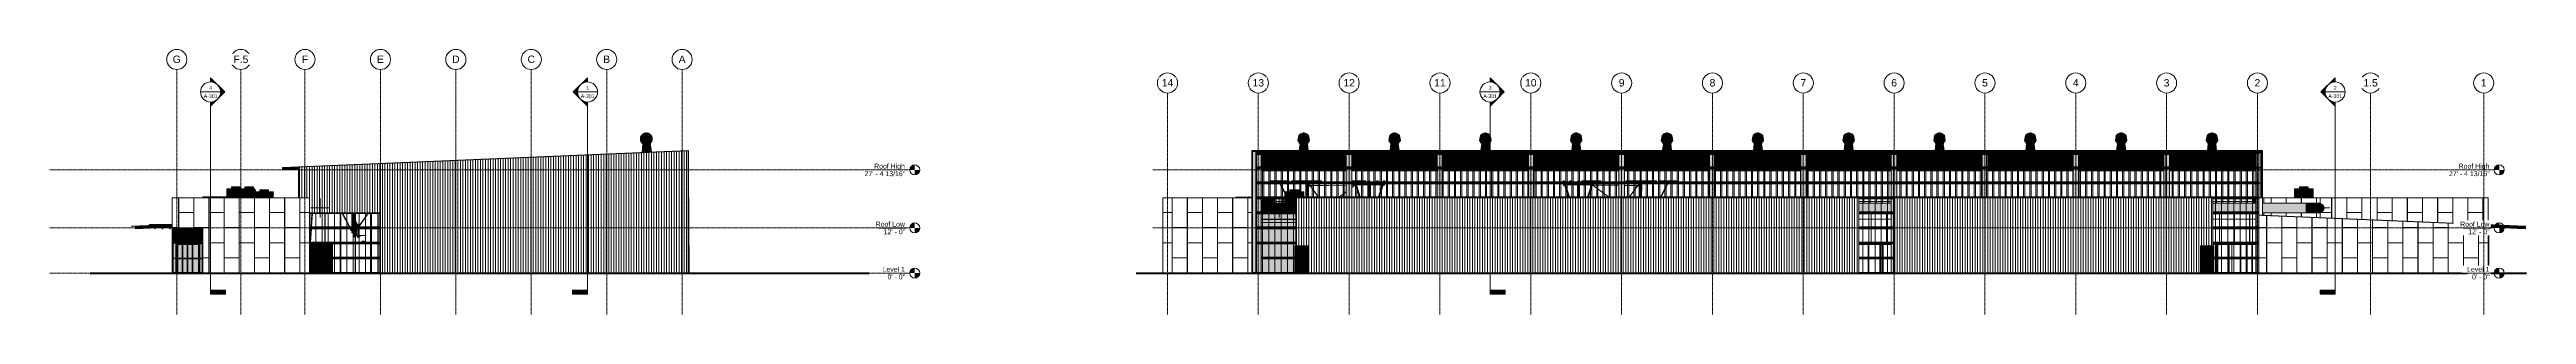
# Model space of a CAD drawing. Header units: inches. Extents: x 20426 to 81837, y -461 to 713.
# Drawn here: x 28834 to 36715, y -132 to 713 of the extents above; entities that cross this region are included whole.
import ezdxf

# ---------------------------------------------------------------- set-up
doc = ezdxf.new("R2010")
doc.units = ezdxf.units.IN
doc.header["$MEASUREMENT"] = 0
for name, pattern in [('Dash 1_16_', [0.125, 0.0625, -0.0625]), ('Grid Line 1_2_', [0.875, 0.5, -0.125, 0.125, -0.125]), ('Hidden 1_8_', [0.1875, 0.125, -0.0625])]:
    doc.linetypes.add(name, pattern=pattern)
for name, color, linetype, lineweight in [('A-DOOR', 31, 'Continuous', 13), ('A-DOOR-FRAM', 31, 'Continuous', 9), ('A-DOOR-GLAZ', 31, 'Continuous', 9), ('A-FLOR-LEVL', 51, 'Continuous', 9), ('A-GENM', 13, 'Continuous', 9), ('A-GLAZ-CURT', 52, 'Continuous', 9), ('A-GLAZ-CWMG', 51, 'Continuous', 9), ('A-ROOF', 132, 'Continuous', 13), ('A-WALL', 113, 'Continuous', 13), ('A-WALL-PATT', 111, 'Continuous', 13), ('C-TOPO', 7, 'Continuous', 9), ('G-ANNO-SYMB', 111, 'Continuous', 9), ('G-IMPT', 8, 'Continuous', 9), ('I-WALL', 2, 'Continuous', 13), ('L-SITE-WALL', 31, 'Continuous', 13), ('M-EQPM', 50, 'Continuous', 9), ('M-HVAC-DUCT', 70, 'Continuous', 9), ('M-HVAC-DUCT-ANNO', 70, 'Continuous', 9), ('M-HVAC-DUCT-CNTR', 70, 'Continuous', 9), ('Q-SPCQ', 91, 'Continuous', 9), ('S-BEAM', 12, 'Continuous', 9), ('S-COLS', 52, 'Continuous', 9), ('S-GRID', 1, 'Continuous', 9), ('S-GRID-IDEN', 1, 'Continuous', 9)]:
    doc.layers.add(name, color=color, linetype=linetype, lineweight=lineweight)
doc.styles.add('Arial', font='arial.ttf', dxfattribs={"height": 15.736527})
doc.styles.add('Arial_1', font='arial.ttf', dxfattribs={"height": 23.60479})
doc.styles.add('Arial_2', font='arial.ttf', dxfattribs={"height": 11.802395})
pattern_1 = [(90, (-22213.52, 0.33), (96.333, -6e-15), [96, -0.333]), (90, (-22261.35, 0.33), (96.333, -6e-15), [96, -0.333]), (0, (-22309.52, 48.33), (0, -96.333), [47.833, -48.5]), (0, (-22309.52, 48.67), (0, -96.333), [47.833, -48.5]), (0, (-22261.52, 0), (0, -96.333), [48, -48.333]), (0, (-22261.35, 0.33), (0, -96.333), [47.833, -48.5]), (90, (-22213.18, 48.67), (96.333, -6e-15), [47.667, -48.666]), (90, (-22261.68, 48.67), (96.333, -6e-15), [47.667, -48.666]), (90, (-22213.18, 0), (96.333, -6e-15), [48.333, -48]), (90, (-22261.68, 0), (96.333, -6e-15), [48.333, -48])]
pattern_2 = [(90, (-22110.053, 0), (-19.685, 1e-15), [])]
pattern_3 = [(90, (-80627.06, 0.33), (96.333, -6e-15), [96, -0.333]), (90, (-80674.89, 0.33), (96.333, -6e-15), [96, -0.333]), (0, (-80723.06, 48.33), (0, -96.333), [47.833, -48.5]), (0, (-80723.06, 48.67), (0, -96.333), [47.833, -48.5]), (0, (-80675.06, 0), (0, -96.333), [48, -48.333]), (0, (-80674.89, 0.33), (0, -96.333), [47.833, -48.5]), (90, (-80626.725, 48.67), (96.333, -6e-15), [47.667, -48.666]), (90, (-80675.225, 48.67), (96.333, -6e-15), [47.667, -48.666]), (90, (-80626.725, 0), (96.333, -6e-15), [48.333, -48]), (90, (-80675.225, 0), (96.333, -6e-15), [48.333, -48])]
pattern_4 = [(90, (-84831.93, 0.33), (96.333, -6e-15), [96, -0.333]), (90, (-84879.77, 0.33), (96.333, -6e-15), [96, -0.333]), (0, (-84927.93, 48.33), (0, -96.333), [47.833, -48.5]), (0, (-84927.93, 48.67), (0, -96.333), [47.833, -48.5]), (0, (-84879.93, 0), (0, -96.333), [48, -48.333]), (0, (-84879.77, 0.33), (0, -96.333), [47.833, -48.5]), (90, (-84831.6, 48.67), (96.333, -6e-15), [47.667, -48.666]), (90, (-84880.1, 48.67), (96.333, -6e-15), [47.667, -48.666]), (90, (-84831.6, 0), (96.333, -6e-15), [48.333, -48]), (90, (-84880.1, 0), (96.333, -6e-15), [48.333, -48])]
pattern_5 = [(90, (-84644.933, 0), (-19.685, 1e-15), [])]
pattern_6 = [(90, (-84648.897, 0), (-19.685, 1e-15), [])]
pattern_7 = [(90, (-84237.06, 0.33), (96.333, -6e-15), [96, -0.333]), (90, (-84284.89, 0.33), (96.333, -6e-15), [96, -0.333]), (0, (-84333.06, 48.33), (0, -96.333), [47.833, -48.5]), (0, (-84333.06, 48.67), (0, -96.333), [47.833, -48.5]), (0, (-84285.06, 0), (0, -96.333), [48, -48.333]), (0, (-84284.89, 0.33), (0, -96.333), [47.833, -48.5]), (90, (-84236.725, 48.67), (96.333, -6e-15), [47.667, -48.666]), (90, (-84285.225, 48.67), (96.333, -6e-15), [47.667, -48.666]), (90, (-84236.725, 0), (96.333, -6e-15), [48.333, -48]), (90, (-84285.225, 0), (96.333, -6e-15), [48.333, -48])]
pattern_8 = [(90, (-81335.31, 0.33), (96.333, -6e-15), [96, -0.333]), (90, (-81383.14, 0.33), (96.333, -6e-15), [96, -0.333]), (0, (-81431.31, 48.33), (0, -96.333), [47.833, -48.5]), (0, (-81431.31, 48.67), (0, -96.333), [47.833, -48.5]), (0, (-81383.31, 0), (0, -96.333), [48, -48.333]), (0, (-81383.14, 0.33), (0, -96.333), [47.833, -48.5]), (90, (-81334.975, 48.67), (96.333, -6e-15), [47.667, -48.666]), (90, (-81383.475, 48.67), (96.333, -6e-15), [47.667, -48.666]), (90, (-81334.975, 0), (96.333, -6e-15), [48.333, -48]), (90, (-81383.475, 0), (96.333, -6e-15), [48.333, -48])]
pattern_9 = [(90, (-81363.93, 0.33), (96.333, -6e-15), [96, -0.333]), (90, (-81411.77, 0.33), (96.333, -6e-15), [96, -0.333]), (0, (-81459.93, 48.33), (0, -96.333), [47.833, -48.5]), (0, (-81459.93, 48.67), (0, -96.333), [47.833, -48.5]), (0, (-81411.93, 0), (0, -96.333), [48, -48.333]), (0, (-81411.77, 0.33), (0, -96.333), [47.833, -48.5]), (90, (-81363.6, 48.67), (96.333, -6e-15), [47.667, -48.666]), (90, (-81412.1, 48.67), (96.333, -6e-15), [47.667, -48.666]), (90, (-81363.6, 0), (96.333, -6e-15), [48.333, -48]), (90, (-81412.1, 0), (96.333, -6e-15), [48.333, -48])]

msp = doc.modelspace()

# ---------------------------------------------------------------- texts
at = {"layer": 'G-ANNO-SYMB', "char_height": 11.8, "attachment_point": 2, "line_spacing_factor": 0.938532, "style": 'Arial_2'}
for s, insert, width in [('A-301', (29346.3, 569.9), 52.416), ('4', (29346.3, 596), 10.944), ('A-301', (30545.8, 569.9), 52.416), ('1', (30545.8, 596), 10.944), ('A-301', (33417.4, 569.9), 52.416), ('3', (33417.4, 596), 10.944), ('A-301', (36106.3, 569.9), 52.416), ('2', (36106.3, 596), 10.944)]:
    msp.add_mtext(s, dxfattribs=dict(at, insert=insert, width=width))

# ---------------------------------------------------------------- blocks, each defined once
blk = doc.blocks.new('HSS-Hollow Structural Section-Column - HSS6X6X1_4-556719-Elevation - East')
at = {"layer": 'S-COLS'}
h = blk.add_hatch(color=256, dxfattribs=at)
h.paths.add_polyline_path([(-22760.6, 2), (-22760.6, 95), (-22761.1, 95), (-22761.1, 2), (-22760.6, 2)], flags=0)
h.paths.add_polyline_path([(-22760.6, 141.5), (-22760.6, 144), (-22761.1, 144), (-22761.1, 141.5), (-22760.8, 141.5)], flags=0)
for points in [[(-22760.7, 97), (-22760.6, 97), (-22760.6, 141.5), (-22761.1, 141.5), (-22761, 97), (-22760.8, 97)], [(-22755.5, 97), (-22755.5, 141.5), (-22760.6, 141.5), (-22760.6, 97)], [(-22755.4, 97), (-22755.1, 97), (-22755.1, 141.5), (-22755.5, 141.5), (-22755.5, 97)]]:
    blk.add_hatch(color=256, dxfattribs=at).paths.add_polyline_path(points, flags=0)
h = blk.add_hatch(color=256, dxfattribs=at)
h.paths.add_polyline_path([(-22760.6, 2), (-22755.5, 2), (-22755.5, 45), (-22759.9, 45), (-22759.9, 48.1), (-22755.5, 48.1), (-22755.5, 93), (-22759.9, 93), (-22759.9, 95), (-22760.6, 95), (-22760.6, 20.1)], flags=0)
h.paths.add_polyline_path([(-22760.6, 141.5), (-22755.5, 141.5), (-22755.5, 144), (-22760.6, 144), (-22760.6, 142)], flags=0)
h = blk.add_hatch(color=256, dxfattribs=at)
h.paths.add_polyline_path([(-22755.5, 2), (-22755.1, 2), (-22755.1, 45), (-22755.5, 45), (-22755.5, 20.1)], flags=0)
h.paths.add_polyline_path([(-22755.1, 48.1), (-22755.1, 48.1), (-22755.1, 93), (-22755.5, 93), (-22755.5, 48.1), (-22755.2, 48.1)], flags=0)
h.paths.add_polyline_path([(-22755.5, 141.5), (-22755.1, 141.5), (-22755.1, 144), (-22755.5, 144), (-22755.5, 142)], flags=0)
for p, q in [((-22761.1, 144), (-22761.1, 141.5)), ((-22761.1, 141.5), (-22761.1, 97)), ((-22761.1, 95), (-22761.1, 2)), ((-22755.1, 141.5), (-22755.1, 144)), ((-22755.1, 97), (-22755.1, 141.5)), ((-22755.1, 48.1), (-22755.1, 93)), ((-22755.1, 2), (-22755.1, 45))]:
    blk.add_line(p, q, dxfattribs=at)
at = {"layer": 'S-COLS', "linetype": 'Hidden 1_8_'}
for p, q in [((-22760.8, 141.5), (-22760.8, 144)), ((-22760.8, 97), (-22760.8, 141.5)), ((-22760.8, 2), (-22760.8, 95)), ((-22755.3, 144), (-22755.3, 141.5)), ((-22755.3, 141.5), (-22755.3, 97)), ((-22755.3, 93), (-22755.3, 48.1)), ((-22755.3, 45), (-22755.3, 2))]:
    blk.add_line(p, q, dxfattribs=at)
blk = doc.blocks.new('W-Wide Flange - W21X166-667998-Elevation - East')
at = {"layer": 'S-BEAM'}
for points in [[(-22754.5, 143.4), (-22739.9, 144), (-22754.6, 144)], [(-22754.5, 142.5), (-22718.6, 144), (-22739.9, 144), (-22754.5, 143.4), (-22754.5, 142.7)], [(-22707.4, 141.5), (-22675.1, 141.5), (-22675.1, 144), (-22718.6, 144), (-22754.5, 142.5), (-22754.4, 141.5), (-22709.4, 141.5)]]:
    blk.add_hatch(color=256, dxfattribs=at).paths.add_polyline_path(points, flags=0)
h = blk.add_hatch(color=256, dxfattribs=at)
h.paths.add_polyline_path([(-22753.7, 124.5), (-22741.2, 125), (-22741.2, 141.5), (-22754.4, 141.5), (-22754.1, 132.7)], flags=0)
h.paths.add_polyline_path([(-22739.2, 125.1), (-22709.4, 126.4), (-22709.4, 141.5), (-22739.2, 141.5), (-22739.2, 132.7)], flags=0)
h.paths.add_polyline_path([(-22707.4, 126.5), (-22677.1, 127.7), (-22677.1, 141.5), (-22707.4, 141.5), (-22707.4, 132.7)], flags=0)
h = blk.add_hatch(color=256, dxfattribs=at)
h.paths.add_polyline_path([(-22753.7, 123.6), (-22741.2, 124.2), (-22741.2, 125), (-22753.7, 124.5), (-22753.7, 123.7)], flags=0)
h.paths.add_polyline_path([(-22739.2, 124.2), (-22709.4, 125.5), (-22709.4, 126.4), (-22739.2, 125.1), (-22739.2, 124.3)], flags=0)
h.paths.add_polyline_path([(-22707.4, 125.6), (-22677.1, 126.9), (-22677.1, 127.7), (-22707.4, 126.4), (-22707.4, 125.6)], flags=0)
h = blk.add_hatch(color=256, dxfattribs=at)
h.paths.add_polyline_path([(-22753.6, 122.3), (-22741.2, 122.8), (-22741.2, 124.2), (-22753.7, 123.6)], flags=0)
h.paths.add_polyline_path([(-22739.2, 122.9), (-22709.4, 124.1), (-22709.4, 125.5), (-22739.2, 124.2)], flags=0)
h.paths.add_polyline_path([(-22707.4, 124.2), (-22677.1, 125.5), (-22677.1, 126.8), (-22707.4, 125.6)], flags=0)
for p, q in [((-22754.5, 143.4), (-22754.6, 144)), ((-22754.5, 143.4), (-22739.9, 144)), ((-22754.5, 142.5), (-22754.5, 143.4)), ((-22754.4, 141.5), (-22754.5, 142.5)), ((-22753.7, 124.5), (-22754.4, 141.5)), ((-22753.7, 123.6), (-22753.7, 124.5)), ((-22753.7, 123.6), (-22741.2, 124.2)), ((-22753.6, 122.3), (-22753.7, 123.6)), ((-22753.6, 122.3), (-22741.2, 122.8)), ((-22739.2, 124.2), (-22709.4, 125.5)), ((-22739.2, 122.9), (-22709.4, 124.1)), ((-22707.4, 125.6), (-22677.1, 126.8)), ((-22707.4, 124.2), (-22677.1, 125.5))]:
    blk.add_line(p, q, dxfattribs=at)
blk = doc.blocks.new('Girt_C - 8_D-707913-Elevation - East')
at = {"layer": 'S-BEAM'}
h = blk.add_hatch(color=256, dxfattribs=at)
h.paths.add_polyline_path([(-22724.1, 47.9), (-22709.4, 47.9), (-22709.4, 48.1), (-22739.2, 48), (-22739.2, 47.9)], flags=0)
h.paths.add_polyline_path([(-22753.1, 47.9), (-22741.2, 47.9), (-22741.2, 48.1), (-22759.9, 48), (-22759.9, 47.9)], flags=0)
h.paths.add_polyline_path([(-22677.1, 47.9), (-22677.1, 48.1), (-22707.4, 48), (-22707.4, 47.9)], flags=0)
h = blk.add_hatch(color=256, dxfattribs=at)
h.paths.add_polyline_path([(-22739.2, 45.5), (-22709.4, 45.5), (-22709.4, 47.9), (-22739.2, 47.9)], flags=0)
h.paths.add_polyline_path([(-22753.1, 45.5), (-22741.2, 45.5), (-22741.2, 47.9), (-22759.9, 47.9), (-22759.9, 45.5)], flags=0)
h.paths.add_polyline_path([(-22677.1, 45.5), (-22677.1, 47.9), (-22707.4, 47.9), (-22707.4, 45.5)], flags=0)
h = blk.add_hatch(color=256, dxfattribs=at)
h.paths.add_polyline_path([(-22707.4, 45), (-22677.1, 45), (-22677.1, 45.5), (-22707.4, 45.5)], flags=0)
h.paths.add_polyline_path([(-22759.9, 45), (-22741.2, 45), (-22741.2, 45.5), (-22759.9, 45.5)], flags=0)
h.paths.add_polyline_path([(-22709.4, 45), (-22709.4, 45.5), (-22739.2, 45.5), (-22739.2, 45), (-22724.1, 45)], flags=0)
for p, q in [((-22741.2, 48.1), (-22759.9, 48.1)), ((-22759.9, 47.9), (-22759.9, 48.1)), ((-22759.9, 45.5), (-22759.9, 47.9)), ((-22759.9, 45), (-22759.9, 45.5)), ((-22759.9, 45.5), (-22741.2, 45.5)), ((-22759.9, 45), (-22741.2, 45)), ((-22709.4, 48.1), (-22739.2, 48.1)), ((-22739.2, 45.5), (-22709.4, 45.5)), ((-22739.2, 45), (-22709.4, 45)), ((-22677.1, 48.1), (-22707.4, 48.1)), ((-22707.4, 45.5), (-22677.1, 45.5)), ((-22707.4, 45), (-22677.1, 45))]:
    blk.add_line(p, q, dxfattribs=at)
blk = doc.blocks.new('Girt_C - 8_D-V104-Elevation - East')
at = {"layer": 'S-BEAM'}
h = blk.add_hatch(color=256, dxfattribs=at)
h.paths.add_polyline_path([(-22709.4, 93.5), (-22709.4, 95), (-22739.2, 95), (-22739.2, 93.5), (-22724.1, 93.5)], flags=0)
h.paths.add_polyline_path([(-22677.1, 93.5), (-22677.1, 95), (-22707.4, 95), (-22707.4, 93.5)], flags=0)
h.paths.add_polyline_path([(-22759.9, 93.5), (-22741.2, 93.5), (-22741.2, 95), (-22759.9, 95)], flags=0)
h = blk.add_hatch(color=256, dxfattribs=at)
h.paths.add_polyline_path([(-22707.4, 93), (-22677.1, 93), (-22677.1, 93.5), (-22707.4, 93.5)], flags=0)
h.paths.add_polyline_path([(-22741.2, 93), (-22741.2, 93.5), (-22759.9, 93.5), (-22759.9, 93)], flags=0)
h.paths.add_polyline_path([(-22739.2, 93), (-22709.4, 93), (-22709.4, 93.5), (-22739.2, 93.5)], flags=0)
for p, q in [((-22759.9, 93.5), (-22759.9, 95)), ((-22759.9, 93), (-22759.9, 93.5)), ((-22759.9, 93.5), (-22741.2, 93.5)), ((-22759.9, 93), (-22741.2, 93)), ((-22739.2, 93.5), (-22709.4, 93.5)), ((-22739.2, 93), (-22709.4, 93)), ((-22707.4, 93.5), (-22677.1, 93.5)), ((-22707.4, 93), (-22677.1, 93))]:
    blk.add_line(p, q, dxfattribs=at)
blk = doc.blocks.new('Girt_Z - 8_D-616598-Elevation - East')
at = {"layer": 'S-BEAM'}
for points in [[(-22110.1, 98.5), (-22110.1, 99), (-22335.6, 99), (-22335.6, 98.5), (-22143.1, 98.5)], [(-22110.1, 96.1), (-22110.1, 98.5), (-22335.6, 98.5), (-22335.6, 96.1), (-22143.1, 96.1)], [(-22110.1, 95.9), (-22110.1, 96.1), (-22335.6, 96.1), (-22335.6, 95.9), (-22143.1, 95.9)], [(-22335.6, 95.9), (-22110.1, 95.9), (-22110.1, 95.9), (-22335.6, 95.9)], [(-22110.1, 93.6), (-22110.1, 95.9), (-22335.6, 95.9), (-22335.6, 93.6), (-22143.1, 93.6)], [(-22110.1, 93.1), (-22110.1, 93.6), (-22335.6, 93.6), (-22335.6, 93.1), (-22143.1, 93.1)], [(-22110.1, 93), (-22110.1, 93.1), (-22335.6, 93.1), (-22335.6, 93), (-22143.1, 93)]]:
    blk.add_hatch(color=256, dxfattribs=at).paths.add_polyline_path(points, flags=0)
for p, q in [((-22335.6, 99), (-22110.1, 99)), ((-22335.6, 98.5), (-22110.1, 98.5)), ((-22335.6, 95.9), (-22110.1, 95.9)), ((-22335.6, 95.9), (-22110.1, 95.9)), ((-22335.6, 93.6), (-22110.1, 93.6)), ((-22335.6, 93.1), (-22110.1, 93.1)), ((-22335.6, 93), (-22110.1, 93))]:
    blk.add_line(p, q, dxfattribs=at)
blk = doc.blocks.new('Girt_Z - 8_D-705734-Elevation - East')
at = {"layer": 'S-BEAM'}
for points in [[(-22181.8, 50.5), (-22110.1, 50.5), (-22110.1, 51), (-22335.6, 51), (-22335.6, 50.5), (-22259.3, 50.5)], [(-22110.1, 48.1), (-22110.1, 50.5), (-22335.6, 50.5), (-22335.6, 48.1), (-22123.7, 48.1)], [(-22110.1, 47.9), (-22110.1, 48.1), (-22335.6, 48.1), (-22335.6, 47.9), (-22123.7, 47.9)], [(-22335.6, 47.9), (-22110.1, 47.9), (-22110.1, 47.9), (-22335.6, 47.9), (-22335.6, 47.9)], [(-22181.8, 45.6), (-22110.1, 45.6), (-22110.1, 47.9), (-22335.6, 47.9), (-22335.6, 45.6), (-22259.3, 45.6)], [(-22181.8, 45.1), (-22110.1, 45.1), (-22110.1, 45.6), (-22335.6, 45.6), (-22335.6, 45.1), (-22259.3, 45.1)], [(-22110.1, 45), (-22110.1, 45.1), (-22335.6, 45.1), (-22335.6, 45), (-22123.7, 45)]]:
    blk.add_hatch(color=256, dxfattribs=at).paths.add_polyline_path(points, flags=0)
for p, q in [((-22335.6, 51), (-22110.1, 51)), ((-22335.6, 50.5), (-22110.1, 50.5)), ((-22335.6, 47.9), (-22110.1, 47.9)), ((-22335.6, 47.9), (-22110.1, 47.9)), ((-22335.6, 45.6), (-22110.1, 45.6)), ((-22335.6, 45.1), (-22110.1, 45.1)), ((-22335.6, 45), (-22110.1, 45))]:
    blk.add_line(p, q, dxfattribs=at)
blk = doc.blocks.new('W-Wide Flange-Column - W10X33-658010-Elevation - East')
at = {"layer": 'S-COLS', "linetype": 'Hidden 1_8_'}
for p, q in [((-22110.2, 192), (-22110.2, 190.3)), ((-22110.2, 190.3), (-22110.2, 189.7)), ((-22110.2, 189.7), (-22110.2, 189.6)), ((-22110.2, 189.6), (-22110.2, 189.5)), ((-22110.2, 189.5), (-22110.2, 147)), ((-22110.2, 141), (-22110.2, 99)), ((-22110.2, 93), (-22110.2, 51)), ((-22110.2, 45), (-22110.2, 2.2)), ((-22110.2, 2.2), (-22110.2, 2)), ((-22110.2, 2.2), (-22110.2, 2.2)), ((-22110.2, 2), (-22110.2, 1.5)), ((-22110.2, 1.5), (-22110.2, 0.1)), ((-22110.2, 0.1), (-22110.2, 0))]:
    blk.add_line(p, q, dxfattribs=at)
blk = doc.blocks.new('Girt_C - 8_D-707918-Elevation - East')
at = {"layer": 'S-BEAM'}
h = blk.add_hatch(color=256, dxfattribs=at)
h.paths.add_polyline_path([(-22761.6, 45), (-22761.1, 45.5), (-22761.1, 47.9), (-22761.2, 47.9), (-22761.2, 45.6), (-22761.7, 45.1)], flags=0)
h.paths.add_polyline_path([(-22768.5, 45), (-22768.4, 45.1), (-22768.9, 45.6), (-22768.9, 47.9), (-22769.1, 47.9), (-22769.1, 45.5)], flags=0)
h.paths.add_polyline_path([(-22762.8, 47.9), (-22761.2, 47.9), (-22761.2, 48.1), (-22768.9, 48.1), (-22768.9, 47.9)], flags=0)
for p, q in [((-22769.1, 45.5), (-22768.5, 45)), ((-22761.2, 48.1), (-22768.9, 48.1)), ((-22768.9, 45.6), (-22768.9, 47.9)), ((-22768.9, 47.9), (-22761.2, 47.9)), ((-22768.4, 45.1), (-22768.9, 45.6)), ((-22768.5, 45), (-22768.4, 45.1)), ((-22761.2, 45.6), (-22761.7, 45.1)), ((-22761.7, 45.1), (-22761.6, 45)), ((-22761.6, 45), (-22761.1, 45.5)), ((-22761.2, 47.9), (-22761.2, 45.6))]:
    blk.add_line(p, q, dxfattribs=at)
for centre, radius, start, end in [((-22768.9, 47.9), 0.187, 90, 180), ((-22768.9, 47.9), 0.0782, 90, 176.95764), ((-22761.2, 47.9), 0.187, 360, 90), ((-22761.2, 47.9), 0.0782, 2.12272, 90)]:
    blk.add_arc(centre, radius, start, end, dxfattribs=at)
blk = doc.blocks.new('Rectangular Mullion - Rectangular Mullion 1-685202-Elevation - East')
at = {"layer": 'A-GLAZ-CWMG'}
blk.add_hatch(color=256, dxfattribs=at).paths.add_polyline_path([(-22771.1, 97), (-22769.1, 97), (-22769.1, 144), (-22773.1, 144), (-22773.1, 141.5), (-22771.1, 141.5), (-22771.1, 132.7)], flags=0)
for p, q in [((-22773.1, 144), (-22772.6, 144)), ((-22773.1, 141.5), (-22773.1, 144)), ((-22769.1, 144), (-22769.1, 97))]:
    blk.add_line(p, q, dxfattribs=at)
blk = doc.blocks.new('Rectangular Mullion - Rectangular Mullion 1-592303-Elevation - East')
at = {"layer": 'A-GLAZ-CWMG'}
blk.add_hatch(color=256, dxfattribs=at).paths.add_polyline_path([(-22769.1, 2), (-22769.1, 95), (-22771.1, 95), (-22771.1, 2)], flags=0)
blk.add_line((-22769.1, 95), (-22769.1, 2), dxfattribs=at)
blk = doc.blocks.new('Rectangular Mullion - Rectangular Mullion 1-685201-Elevation - East')
at = {"layer": 'A-GLAZ-CWMG'}
blk.add_hatch(color=256, dxfattribs=at).paths.add_polyline_path([(-22769.1, 97), (-22769.1, 142), (-22773.1, 142), (-22773.1, 141.5), (-22771.1, 141.5), (-22771.1, 97)], flags=0)
for p, q in [((-22773.1, 142), (-22769.1, 142)), ((-22773.1, 142), (-22773.1, 141.5)), ((-22769.1, 142), (-22769.1, 97))]:
    blk.add_line(p, q, dxfattribs=at)
blk = doc.blocks.new('Basic Wall _ arcoPlus - 547 - ___-606817-Elevation - East')
at = {"layer": 'A-WALL', "transparency": 33554649}
blk.add_hatch(color=256, dxfattribs=at).paths.add_polyline_path([(-22370.4, 327.1), (-22370.4, 327.2), (-22370.4, 329.9), (-22370.4, 329.9), (-22370.4, 327.7)], flags=0)
at = {"layer": 'A-WALL'}
for p, q in [((-22370.4, 329.9), (-22370.4, 327.1)), ((-22370.4, 327.2), (-22370.4, 329.9)), ((-22370.4, 329.9), (-22370.4, 327.2)), ((-22370.4, 327.1), (-22370.4, 329.9)), ((-22370.3, 327.2), (-22370.4, 327.2)), ((-22370.4, 327.2), (-22370.3, 327.2)), ((-22370.4, 327.1), (-22370.3, 327.1)), ((-22370.3, 327.1), (-22370.4, 327.1)), ((-22370.3, 327.1), (-22370.3, 327.2)), ((-22370.3, 327.2), (-22370.3, 327.1)), ((-22369.6, 329.9), (-22368.7, 329.9)), ((-22368.7, 329.9), (-22369.6, 329.9))]:
    blk.add_line(p, q, dxfattribs=at)
blk = doc.blocks.new('Basic Wall _ arcoPlus - 547 - ___-608021-Elevation - East')
at = {"layer": 'A-WALL', "transparency": 33554649}
h = blk.add_hatch(color=256, dxfattribs=at)
h.paths.add_polyline_path([(-21129.7, 0), (-21129.7, 1.5), (-21129.7, 1.4), (-21129.7, 0.1)], flags=0)
h.paths.add_polyline_path([(-21129.7, 0), (-21129.9, 0.1), (-21131.3, 0.1), (-21131.3, 0)], flags=0)
at = {"layer": 'A-WALL'}
for p, q in [((-21129.9, 0.1), (-21131.3, 0.1)), ((-21131.3, 0.1), (-21129.9, 0.1)), ((-21129.7, 0.1), (-21129.9, 0.1)), ((-21129.9, 0.1), (-21129.7, 0.1)), ((-21129.7, 1.5), (-21129.8, 1.5)), ((-21129.8, 1.5), (-21129.8, 1.4)), ((-21129.8, 1.4), (-21129.8, 1.5)), ((-21129.8, 1.5), (-21129.7, 1.5)), ((-21129.8, 1.4), (-21129.7, 1.4)), ((-21129.7, 1.4), (-21129.8, 1.4)), ((-21129.7, 0), (-21129.7, 1.5)), ((-21129.7, 1.5), (-21129.7, 0)), ((-21129.7, 1.4), (-21129.7, 0.1)), ((-21129.7, 0.1), (-21129.7, 1.4))]:
    blk.add_line(p, q, dxfattribs=at)
blk = doc.blocks.new('Basic Wall _ arcoPlus - 547 - ___-606813-Elevation - East')
at = {"layer": 'A-WALL', "transparency": 33554649}
blk.add_hatch(color=256, dxfattribs=at).paths.add_polyline_path([(-21129.7, 387), (-21129.7, 389.7), (-21129.7, 389.7), (-21129.7, 387)], flags=0)
at = {"layer": 'A-WALL'}
for p, q in [((-21129.7, 387), (-21129.8, 387)), ((-21129.8, 387), (-21129.8, 387)), ((-21129.8, 387), (-21129.7, 387)), ((-21129.7, 387), (-21129.8, 387)), ((-21129.8, 387), (-21129.8, 387)), ((-21129.8, 387), (-21129.7, 387)), ((-21129.7, 389.7), (-21129.7, 387)), ((-21129.7, 387), (-21129.7, 389.7)), ((-21129.7, 389.7), (-21129.7, 387)), ((-21129.7, 387), (-21129.7, 389.7))]:
    blk.add_line(p, q, dxfattribs=at)
blk = doc.blocks.new('Double-Glass 1 - 72_ x 96_-704381-Elevation - East')
at = {"layer": 'A-DOOR'}
h = blk.add_hatch(color=256, dxfattribs=at)
h.paths.add_polyline_path([(-22265.9, 2.2), (-22265.9, 45), (-22269.9, 45), (-22269.9, 4), (-22297.9, 4), (-22297.9, 45), (-22305.9, 45), (-22305.9, 4), (-22333.9, 4), (-22333.9, 45), (-22335.6, 45), (-22335.6, 2.2), (-22268.2, 2.2)], flags=0)
h.paths.add_polyline_path([(-22333.9, 51), (-22333.9, 83.7), (-22335.6, 61.7), (-22335.6, 51)], flags=0)
h.paths.add_polyline_path([(-22297.9, 51), (-22297.9, 92), (-22269.9, 92), (-22269.9, 51), (-22265.9, 51), (-22265.9, 93), (-22333.3, 93), (-22333.3, 92), (-22305.9, 92), (-22305.9, 51), (-22302.2, 51)], flags=0)
h = blk.add_hatch(color=256, dxfattribs=at)
h.paths.add_polyline_path([(-22323.4, 1.5), (-22265.9, 1.5), (-22265.9, 2), (-22335.6, 2), (-22335.6, 1.5), (-22326.3, 1.5)], flags=0)
h.paths.add_polyline_path([(-22320.5, 2.2), (-22265.9, 2.2), (-22265.9, 2.2), (-22335.6, 2.2), (-22335.6, 2.2)], flags=0)
h = blk.add_hatch(color=256, dxfattribs=at)
h.paths.add_polyline_path([(-22335.6, 0.1), (-22265.9, 0.1), (-22265.9, 1.5), (-22335.6, 1.5), (-22335.6, 0.2)], flags=0)
h.paths.add_polyline_path([(-22318, 2), (-22265.9, 2), (-22265.9, 2.2), (-22335.6, 2.2), (-22335.6, 2), (-22322, 2)], flags=0)
blk.add_hatch(color=256, dxfattribs=at).paths.add_polyline_path([(-22265.9, 0), (-22265.9, 0.1), (-22335.6, 0.1), (-22335.6, 0)], flags=0)
at = {"layer": 'A-DOOR-FRAM', "lineweight": 13}
h = blk.add_hatch(color=256, dxfattribs=at)
h.paths.add_polyline_path([(-22263, 2.2), (-22262.9, 2.2), (-22262.9, 45), (-22265.9, 45), (-22265.9, 2.2)], flags=0)
h.paths.add_polyline_path([(-22262.9, 51), (-22262.9, 93), (-22265.9, 93), (-22265.9, 51), (-22264.5, 51)], flags=0)
h = blk.add_hatch(color=256, dxfattribs=at)
h.paths.add_polyline_path([(-22263, 1.5), (-22262.9, 1.5), (-22262.9, 2), (-22265.9, 2), (-22265.9, 1.5)], flags=0)
h.paths.add_polyline_path([(-22263, 2.2), (-22262.9, 2.2), (-22262.9, 2.2), (-22265.9, 2.2), (-22265.9, 2.2)], flags=0)
h = blk.add_hatch(color=256, dxfattribs=at)
h.paths.add_polyline_path([(-22262.9, 0.1), (-22262.9, 0.1), (-22263, 1.5), (-22265.9, 1.5), (-22265.9, 0.1)], flags=0)
h.paths.add_polyline_path([(-22265.9, 2), (-22262.9, 2), (-22262.9, 2.2), (-22265.9, 2.2)], flags=0)
blk.add_hatch(color=256, dxfattribs=at).paths.add_polyline_path([(-22262.9, 0), (-22262.9, 0.1), (-22265.9, 0.1), (-22265.9, 0)], flags=0)
at = {"layer": 'A-DOOR-GLAZ', "lineweight": 13}
h = blk.add_hatch(color=256, dxfattribs=at)
h.paths.add_polyline_path([(-22333.9, 4), (-22305.9, 4), (-22305.9, 45), (-22333.9, 45), (-22333.9, 8.5)], flags=0)
h.paths.add_polyline_path([(-22319.7, 51), (-22305.9, 51), (-22305.9, 92), (-22333.3, 92), (-22333.9, 83.7), (-22333.9, 51)], flags=0)
h = blk.add_hatch(color=256, dxfattribs=at)
h.paths.add_polyline_path([(-22297.9, 4), (-22269.9, 4), (-22269.9, 45), (-22297.9, 45), (-22297.9, 20.1)], flags=0)
h.paths.add_polyline_path([(-22297.9, 51), (-22269.9, 51), (-22269.9, 92), (-22297.9, 92), (-22297.9, 64)], flags=0)
at = {"layer": 'A-DOOR', "linetype": 'Dash 1_16_', "lineweight": 9}
for p, q in [((-22304.2, 93), (-22335.6, 51.2)), ((-22299.7, 93), (-22268.2, 51)), ((-22335.6, 44.8), (-22303.6, 2.2)), ((-22303.6, 2.2), (-22303.4, 2)), ((-22303.6, 2.2), (-22303.6, 2.2)), ((-22303.4, 2), (-22303, 1.5)), ((-22303, 1.5), (-22302, 0.1)), ((-22302, 0.1), (-22301.9, 0)), ((-22301.9, 0.1), (-22300.9, 1.5)), ((-22301.9, 0), (-22301.9, 0.1)), ((-22300.9, 1.5), (-22300.5, 2)), ((-22300.5, 2), (-22300.3, 2.2)), ((-22300.3, 2.2), (-22268.2, 45)), ((-22300.3, 2.2), (-22300.3, 2.2))]:
    blk.add_line(p, q, dxfattribs=at)
at = {"layer": 'A-DOOR', "lineweight": 9}
for p, q in [((-22333.9, 51), (-22333.9, 83.7)), ((-22333.3, 92), (-22305.9, 92)), ((-22305.9, 92), (-22305.9, 51)), ((-22297.9, 92), (-22269.9, 92)), ((-22297.9, 51), (-22297.9, 92)), ((-22269.9, 92), (-22269.9, 51)), ((-22333.9, 4), (-22333.9, 45)), ((-22305.9, 4), (-22333.9, 4)), ((-22305.9, 45), (-22305.9, 4)), ((-22297.9, 4), (-22297.9, 45)), ((-22269.9, 4), (-22297.9, 4)), ((-22269.9, 45), (-22269.9, 4))]:
    blk.add_line(p, q, dxfattribs=at)
at = {"layer": 'A-DOOR'}
for p, q in [((-22301.9, 93), (-22301.9, 51)), ((-22301.9, 45), (-22301.9, 2.2)), ((-22301.9, 2.2), (-22301.9, 2)), ((-22301.9, 2.2), (-22301.9, 2.2)), ((-22301.9, 2), (-22301.9, 1.5)), ((-22301.9, 1.5), (-22301.9, 0.1)), ((-22301.9, 0.1), (-22301.9, 0))]:
    blk.add_line(p, q, dxfattribs=at)
at = {"layer": 'A-DOOR-FRAM'}
for p, q in [((-22262.9, 99), (-22332.8, 99)), ((-22265.9, 93), (-22265.9, 51)), ((-22262.9, 51), (-22262.9, 93)), ((-22265.9, 45), (-22265.9, 2.2)), ((-22265.9, 2.2), (-22265.9, 2)), ((-22265.9, 2.2), (-22265.9, 2.2)), ((-22265.9, 2), (-22265.9, 1.5)), ((-22265.9, 1.5), (-22265.9, 0.1)), ((-22265.9, 0.1), (-22265.9, 0)), ((-22262.9, 2.2), (-22262.9, 45)), ((-22262.9, 2), (-22262.9, 2.2)), ((-22262.9, 2.2), (-22262.9, 2.2)), ((-22262.9, 1.5), (-22262.9, 2)), ((-22262.9, 0.1), (-22262.9, 1.5)), ((-22262.9, 0), (-22262.9, 0.1))]:
    blk.add_line(p, q, dxfattribs=at)
blk = doc.blocks.new('Basic Wall _ arcoPlus - 547 - ___-620443-Elevation - East')
at = {"layer": 'A-WALL', "transparency": 33554649}
h = blk.add_hatch(color=256, dxfattribs=at)
h.paths.add_polyline_path([(-22181.8, 0.1), (-22110.1, 0.1), (-22110.1, 1.5), (-22335.6, 1.5), (-22335.6, 0.1), (-22259.3, 0.1)], flags=0)
h.paths.add_polyline_path([(-22110.1, 2), (-22110.1, 2.2), (-22335.6, 2.2), (-22335.6, 2), (-22181.8, 2)], flags=0)
for points in [[(-22335.6, 2), (-22110.1, 2), (-22110.1, 2.2), (-22335.6, 2.2)], [(-22259.3, 1.5), (-22110.1, 1.5), (-22110.1, 2), (-22335.6, 2), (-22335.6, 1.5)], [(-22181.8, 0), (-22110.1, 0), (-22110.1, 1.5), (-22335.6, 1.5), (-22335.6, 0), (-22189, 0)]]:
    blk.add_hatch(color=256, dxfattribs=at).paths.add_polyline_path(points, flags=0)
at = {"layer": 'A-WALL'}
for p, q in [((-22110.1, 2.2), (-22335.6, 2.2)), ((-22110.1, 2.2), (-22335.6, 2.2)), ((-22110.1, 2.2), (-22335.6, 2.2)), ((-22110.1, 2.2), (-22335.6, 2.2)), ((-22110.1, 2), (-22335.6, 2)), ((-22110.1, 2), (-22335.6, 2)), ((-22110.1, 1.5), (-22335.6, 1.5)), ((-22110.1, 1.5), (-22335.6, 1.5)), ((-22110.1, 1.4), (-22335.6, 1.4)), ((-22110.1, 1.4), (-22335.6, 1.4)), ((-22110.1, 0.1), (-22335.6, 0.1)), ((-22110.1, 0.1), (-22335.6, 0.1))]:
    blk.add_line(p, q, dxfattribs=at)
blk = doc.blocks.new('Basic Wall _ arcoPlus - 547 - ___-620442-Elevation - East')
at = {"layer": 'A-WALL', "transparency": 33554649}
h = blk.add_hatch(color=256, dxfattribs=at)
h.paths.add_polyline_path([(-22220.5, 189.6), (-22110.1, 189.6), (-22110.1, 189.7), (-22335.6, 189.7), (-22335.6, 189.6), (-22259.3, 189.6)], flags=0)
h.paths.add_polyline_path([(-22196.3, 190.3), (-22110.1, 190.3), (-22110.1, 192), (-22335.6, 192), (-22335.6, 190.3), (-22201.2, 190.3)], flags=0)
for points in [[(-22110.1, 190.3), (-22110.1, 192), (-22335.6, 192), (-22335.6, 190.3), (-22123.7, 190.3)], [(-22110.1, 189.7), (-22110.1, 190.3), (-22335.6, 190.3), (-22335.6, 189.7), (-22123.7, 189.7)], [(-22123.7, 189.5), (-22110.1, 189.5), (-22110.1, 189.7), (-22335.6, 189.7), (-22335.6, 189.5), (-22143.1, 189.5)]]:
    blk.add_hatch(color=256, dxfattribs=at).paths.add_polyline_path(points, flags=0)
at = {"layer": 'A-WALL'}
for p, q in [((-22110.1, 190.4), (-22335.6, 190.4)), ((-22110.1, 190.4), (-22335.6, 190.4)), ((-22110.1, 190.3), (-22335.6, 190.3)), ((-22110.1, 190.3), (-22335.6, 190.3)), ((-22110.1, 189.7), (-22335.6, 189.7)), ((-22110.1, 189.7), (-22335.6, 189.7)), ((-22110.1, 189.6), (-22335.6, 189.6)), ((-22110.1, 189.6), (-22335.6, 189.6)), ((-22110.1, 189.5), (-22335.6, 189.5)), ((-22110.1, 189.5), (-22335.6, 189.5))]:
    blk.add_line(p, q, dxfattribs=at)
blk = doc.blocks.new('turbine vent - turbine vent-625927-Elevation - East')
at = {"layer": 'A-GENM'}
for points in [[(-21275.3, 412.3), (-21275.3, 412.3), (-21275.1, 412.3), (-21274.1, 412.4), (-21273.5, 412.4), (-21272, 412.4), (-21270.3, 412.6), (-21269, 412.5), (-21268.3, 412.6), (-21265.2, 412.7), (-21262.8, 412.8), (-21261.2, 412.9), (-21260.7, 412.9), (-21258.5, 413), (-21257.5, 413), (-21257.1, 413), (-21256.2, 413.1), (-21254.2, 413.2), (-21252.4, 413.3), (-21252.3, 413.2), (-21252.1, 413.3), (-21251.8, 413.3), (-21251.6, 413.3), (-21249.9, 414.9), (-21248.3, 417), (-21246.7, 419.8), (-21245.8, 422.4), (-21245.2, 425.3), (-21245.1, 428.3), (-21245.5, 431.6), (-21246.3, 434.2), (-21247.5, 436.9), (-21249.2, 439.3), (-21251.2, 441.5), (-21253.6, 443.4), (-21256.5, 445), (-21258.8, 445.8), (-21259, 445.8), (-21261.4, 446.3), (-21262.7, 446.5), (-21262.8, 446.5), (-21264.9, 446.5), (-21267.8, 446.2), (-21270, 445.6), (-21271.1, 445.2), (-21273.2, 444.2), (-21273.4, 444.1), (-21275.9, 442.4), (-21278.1, 440.4), (-21279.9, 438.1), (-21281.3, 435.4), (-21282.4, 432.6), (-21282.9, 429.7), (-21283.1, 426.7), (-21282.7, 423.8), (-21281.9, 420.9), (-21280.5, 418), (-21279, 415.7), (-21276.9, 413.5), (-21275.3, 412.3)], [(-21277.3, 384), (-21262.3, 384.6), (-21263.5, 412.8), (-21264.2, 412.7), (-21266.8, 412.6), (-21268.4, 412.6), (-21269.2, 412.5), (-21270.7, 412.5), (-21272.2, 412.4), (-21272.4, 412.4), (-21273.5, 412.4), (-21275.3, 412.3), (-21275.3, 412.3), (-21277.3, 384)], [(-21262.3, 384.6), (-21247.3, 385.3), (-21251.7, 413.3), (-21251.9, 413.2), (-21252.1, 413.3), (-21252.4, 413.3), (-21253.4, 413.3), (-21255.2, 413.1), (-21256.6, 413.1), (-21257.6, 413), (-21260, 413), (-21261.2, 412.9), (-21261.9, 412.8), (-21263.5, 412.8), (-21262.3, 384.7)], [(-21262.7, 446.5), (-21262.8, 446.5), (-21262.7, 446.5)]]:
    blk.add_hatch(color=256, dxfattribs=at).paths.add_polyline_path(points, flags=0)
for p, q in [((-21275.3, 412.6), (-21277.3, 384)), ((-21264.9, 446.5), (-21263.8, 421)), ((-21247.3, 385.3), (-21251.6, 413.6))]:
    blk.add_line(p, q, dxfattribs=at)
at = {"layer": 'A-GENM', "flags": 128}
for points in [[(-21274.6, 411.7), (-21274.8, 411.8), (-21275.4, 412.3), (-21276, 412.7), (-21276.6, 413.2), (-21277.1, 413.7), (-21277.7, 414.3), (-21278.2, 414.8), (-21278.7, 415.4), (-21279.2, 416), (-21279.6, 416.6), (-21280, 417.2), (-21280.4, 417.9), (-21280.8, 418.5), (-21281.2, 419.2), (-21281.5, 419.9), (-21281.8, 420.6), (-21282, 421.3), (-21282.3, 422.1), (-21282.5, 422.8), (-21282.6, 423.5), (-21282.8, 424.3), (-21282.9, 425), (-21283, 425.8), (-21283, 426.5), (-21283.1, 427.3), (-21283.1, 428.1), (-21283, 428.8), (-21283, 429.6), (-21282.9, 430.3), (-21282.7, 431.1), (-21282.6, 431.8), (-21282.4, 432.6), (-21282.2, 433.3), (-21281.9, 434), (-21281.7, 434.7), (-21281.4, 435.4), (-21281, 436.1), (-21280.7, 436.8), (-21280.3, 437.4), (-21279.9, 438.1), (-21279.5, 438.7), (-21279, 439.3), (-21278.5, 439.9), (-21278, 440.4), (-21277.5, 441), (-21276.9, 441.5), (-21276.4, 442), (-21275.8, 442.5), (-21275.2, 443), (-21274.5, 443.4), (-21273.9, 443.8), (-21273.2, 444.2), (-21272.6, 444.5), (-21271.9, 444.9), (-21271.2, 445.2), (-21270.5, 445.4), (-21269.7, 445.7), (-21269, 445.9), (-21268.3, 446.1), (-21267.5, 446.2), (-21266.8, 446.3), (-21266, 446.4), (-21265.3, 446.5), (-21264.9, 446.5)], [(-21264.9, 446.5), (-21264.1, 446.5), (-21263.3, 446.5), (-21262.6, 446.5), (-21261.8, 446.4), (-21261.1, 446.3), (-21260.3, 446.2), (-21259.6, 446), (-21258.9, 445.8), (-21258.1, 445.6), (-21257.4, 445.3), (-21256.7, 445), (-21256, 444.7), (-21255.3, 444.4), (-21254.7, 444), (-21254, 443.6), (-21253.4, 443.2), (-21252.8, 442.8), (-21252.2, 442.3), (-21251.6, 441.8), (-21251, 441.3), (-21250.5, 440.8), (-21249.9, 440.2), (-21249.5, 439.7), (-21249, 439.1), (-21248.5, 438.5), (-21248.1, 437.8), (-21247.7, 437.2), (-21247.3, 436.5), (-21247, 435.8), (-21246.7, 435.1), (-21246.4, 434.4), (-21246.1, 433.7), (-21245.9, 433), (-21245.7, 432.3), (-21245.5, 431.5), (-21245.4, 430.8), (-21245.2, 430), (-21245.2, 429.3), (-21245.1, 428.5), (-21245.1, 427.8), (-21245.1, 427), (-21245.1, 426.2), (-21245.2, 425.5), (-21245.3, 424.7), (-21245.4, 424), (-21245.6, 423.2), (-21245.8, 422.5), (-21246, 421.8), (-21246.2, 421.1), (-21246.5, 420.4), (-21246.8, 419.7), (-21247.1, 419), (-21247.5, 418.3), (-21247.9, 417.6), (-21248.3, 417), (-21248.7, 416.4), (-21249.2, 415.8), (-21249.6, 415.2), (-21250.1, 414.6), (-21250.7, 414.1), (-21251.2, 413.5), (-21251.8, 413), (-21252.3, 412.6)]]:
    blk.add_lwpolyline(points, dxfattribs=at)
blk = doc.blocks.new('Trex - one-708574-Elevation - East')
at = {"layer": 'S-BEAM'}
for points in [[(-22889.4, 148.9), (-22843, 150.9), (-22843.1, 151.1), (-22889.5, 149.1), (-22889.5, 149)], [(-22889.1, 141.3), (-22842.7, 143.2), (-22843, 150.8), (-22889.4, 148.9), (-22889.4, 148.6)], [(-22889.1, 141), (-22842.7, 143), (-22842.7, 143.2), (-22889.1, 141.3), (-22889.1, 141.1)]]:
    blk.add_hatch(color=256, dxfattribs=at).paths.add_polyline_path(points, flags=0)
for p, q in [((-22889.4, 148.9), (-22889.5, 149.1)), ((-22889.1, 141.3), (-22889.4, 148.9)), ((-22889.1, 141), (-22842.7, 143)), ((-22889.1, 141), (-22889.1, 141.3))]:
    blk.add_line(p, q, dxfattribs=at)
blk = doc.blocks.new('Trex - one-677982-Elevation - East')
at = {"layer": 'S-BEAM'}
for points in [[(-22828.4, 152.2), (-22826.4, 152.2), (-22826.4, 154.1), (-22826.6, 154.2), (-22827.6, 154.2), (-22827.6, 154.1), (-22828.2, 154.1), (-22828.4, 154), (-22828.4, 153.9), (-22828.4, 152.6)], [(-22828.2, 140.8), (-22828.2, 143.6), (-22828.4, 143.5), (-22828.4, 141), (-22828.3, 140.9)], [(-22827.6, 140.8), (-22827.6, 143.6), (-22828.2, 143.6), (-22828.2, 140.8)], [(-22826.6, 140.8), (-22826.6, 143.6), (-22827.6, 143.6), (-22827.6, 140.8)], [(-22826.6, 140.8), (-22826.5, 140.8), (-22826.4, 140.9), (-22826.4, 141.1), (-22826.4, 143.6), (-22826.6, 143.6), (-22826.6, 141)]]:
    blk.add_hatch(color=256, dxfattribs=at).paths.add_polyline_path(points, flags=0)
for p, q in [((-22828.4, 153.9), (-22828.4, 152.2)), ((-22828.4, 143.5), (-22828.4, 141.1)), ((-22827.6, 154.1), (-22828.2, 154.1)), ((-22827.6, 140.8), (-22828.2, 140.8)), ((-22826.6, 154.2), (-22827.6, 154.2)), ((-22827.6, 154.2), (-22827.6, 154.1)), ((-22827.6, 140.8), (-22827.6, 143.6)), ((-22826.6, 140.8), (-22827.6, 140.8)), ((-22826.4, 152.2), (-22826.4, 154)), ((-22826.4, 141), (-22826.4, 143.6))]:
    blk.add_line(p, q, dxfattribs=at)
for centre, start_param, end_param in [((-22828.2, 153.9), 1.570796, 3.141593), ((-22828.2, 141.1), 3.141593, 4.712389), ((-22826.6, 154), 0, 1.570796), ((-22826.6, 141), 4.712389, 6.283185)]:
    blk.add_ellipse(centre, major_axis=(0.25, 0), ratio=0.999133, start_param=start_param, end_param=end_param, dxfattribs=at)
blk = doc.blocks.new('Trex - one-V105-Elevation - East')
at = {"layer": 'S-BEAM'}
for points in [[(-22804.4, 153.2), (-22802.4, 153.2), (-22802.4, 154.1), (-22802.6, 154.2), (-22803.6, 154.2), (-22803.6, 154.1), (-22804.2, 154.1), (-22804.4, 154), (-22804.4, 153.9)], [(-22804.2, 140.8), (-22804.2, 144.6), (-22804.4, 144.5), (-22804.4, 141), (-22804.3, 140.9)], [(-22803.6, 140.8), (-22803.6, 144.6), (-22804.2, 144.6), (-22804.2, 140.8)], [(-22802.6, 140.8), (-22802.6, 144.6), (-22803.6, 144.6), (-22803.6, 140.8)], [(-22802.6, 140.8), (-22802.5, 140.8), (-22802.4, 140.9), (-22802.4, 141.1), (-22802.4, 144.6), (-22802.6, 144.6), (-22802.6, 141)]]:
    blk.add_hatch(color=256, dxfattribs=at).paths.add_polyline_path(points, flags=0)
for p, q in [((-22804.4, 153.9), (-22804.4, 153.2)), ((-22804.4, 144.5), (-22804.4, 141.1)), ((-22803.6, 154.1), (-22804.2, 154.1)), ((-22803.6, 140.8), (-22804.2, 140.8)), ((-22802.6, 154.2), (-22803.6, 154.2)), ((-22803.6, 154.2), (-22803.6, 154.1)), ((-22803.6, 140.8), (-22803.6, 144.6)), ((-22802.6, 140.8), (-22803.6, 140.8)), ((-22802.4, 153.2), (-22802.4, 154)), ((-22802.4, 141), (-22802.4, 144.6))]:
    blk.add_line(p, q, dxfattribs=at)
for centre, start_param, end_param in [((-22804.2, 153.9), 1.570796, 3.141593), ((-22804.2, 141.1), 3.141593, 4.712389), ((-22802.6, 154), 0, 1.570796), ((-22802.6, 141), 4.712389, 6.283185)]:
    blk.add_ellipse(centre, major_axis=(0.25, 0), ratio=0.999133, start_param=start_param, end_param=end_param, dxfattribs=at)
blk = doc.blocks.new('Trex - one-V106-Elevation - East')
at = {"layer": 'S-BEAM'}
for points in [[(-22780.2, 140.8), (-22780.2, 145.6), (-22780.4, 145.5), (-22780.4, 141), (-22780.3, 140.9)], [(-22779.6, 140.8), (-22779.6, 145.6), (-22780.2, 145.6), (-22780.2, 140.8)], [(-22778.6, 140.8), (-22778.6, 145.6), (-22779.6, 145.6), (-22779.6, 140.8)], [(-22778.6, 140.8), (-22778.5, 140.8), (-22778.4, 140.9), (-22778.4, 141.1), (-22778.4, 145.6), (-22778.6, 145.6), (-22778.6, 141)]]:
    blk.add_hatch(color=256, dxfattribs=at).paths.add_polyline_path(points, flags=0)
for p, q in [((-22780.4, 145.5), (-22780.4, 141.1)), ((-22779.6, 140.8), (-22780.2, 140.8)), ((-22779.2, 154.2), (-22779.6, 154.2)), ((-22779.6, 140.8), (-22779.6, 145.6)), ((-22778.6, 140.8), (-22779.6, 140.8)), ((-22778.4, 141), (-22778.4, 145.6))]:
    blk.add_line(p, q, dxfattribs=at)
for centre, start_param, end_param in [((-22780.2, 141.1), 3.141593, 4.712389), ((-22778.6, 141), 4.712389, 6.283185)]:
    blk.add_ellipse(centre, major_axis=(0.25, 0), ratio=0.999133, start_param=start_param, end_param=end_param, dxfattribs=at)
blk = doc.blocks.new('Trex - one-657139-Elevation - East')
at = {"layer": 'S-BEAM'}
for points in [[(-22421.9, 335.8), (-22368.7, 338), (-22368.7, 338.1), (-22421.9, 335.8)], [(-22421.9, 335.5), (-22368.7, 337.7), (-22368.7, 338), (-22421.9, 335.8), (-22421.9, 335.7)], [(-22421.6, 328), (-22368.7, 330.2), (-22368.7, 337.7), (-22421.9, 335.5)], [(-22421.6, 327.8), (-22368.7, 330), (-22368.7, 330.2), (-22421.6, 328), (-22421.6, 327.9)], [(-22421.6, 327.7), (-22368.7, 329.9), (-22368.7, 330), (-22421.6, 327.8)]]:
    blk.add_hatch(color=256, dxfattribs=at).paths.add_polyline_path(points, flags=0)
for p, q in [((-22368.7, 338), (-22421.9, 335.8)), ((-22421.9, 335.5), (-22421.9, 335.8)), ((-22421.9, 335.8), (-22421.9, 335.8)), ((-22421.6, 328), (-22421.9, 335.5)), ((-22421.6, 327.8), (-22368.7, 330)), ((-22421.6, 327.7), (-22368.7, 329.9)), ((-22421.6, 327.8), (-22421.6, 328)), ((-22421.6, 327.7), (-22421.6, 327.8))]:
    blk.add_line(p, q, dxfattribs=at)
blk = doc.blocks.new('Rectangular Mullion - Rectangular Mullion 1-674431-Elevation - East')
at = {"layer": 'A-GLAZ-CWMG'}
blk.add_hatch(color=256, dxfattribs=at).paths.add_polyline_path([(-22685.3, 97), (-22685.1, 97), (-22685.1, 125.1), (-22689.1, 125), (-22689.1, 97)], flags=0)
for p, q in [((-22689.1, 97), (-22689.1, 125)), ((-22685.1, 125.1), (-22685.1, 97))]:
    blk.add_line(p, q, dxfattribs=at)
blk = doc.blocks.new('Rectangular Mullion - Rectangular Mullion 1-594432-Elevation - East')
at = {"layer": 'A-GLAZ-CWMG'}
h = blk.add_hatch(color=256, dxfattribs=at)
h.paths.add_polyline_path([(-22689.1, 2), (-22687.1, 2), (-22687.1, 45), (-22689.1, 45)], flags=0)
h.paths.add_polyline_path([(-22687.1, 48.1), (-22687.1, 91), (-22689.1, 91), (-22689.1, 48.1)], flags=0)
h.paths.add_polyline_path([(-22685.1, 93), (-22685.1, 93), (-22686.7, 93)], flags=0)
for p, q in [((-22689.1, 48.1), (-22689.1, 91)), ((-22689.1, 2), (-22689.1, 45))]:
    blk.add_line(p, q, dxfattribs=at)
blk = doc.blocks.new('Rectangular Mullion - Rectangular Mullion 1-707929-Elevation - East')
at = {"layer": 'A-GLAZ-CWMG'}
blk.add_hatch(color=256, dxfattribs=at).paths.add_polyline_path([(-22685.1, 91), (-22685.1, 93), (-22686.7, 93), (-22686.7, 91)], flags=0)
for p, q in [((-22685.1, 93), (-22686.7, 93)), ((-22686.7, 91), (-22685.1, 91)), ((-22685.1, 93), (-22685.1, 91))]:
    blk.add_line(p, q, dxfattribs=at)
blk = doc.blocks.new('Rectangular Mullion - Rectangular Mullion 1-675462-Elevation - East')
at = {"layer": 'A-GLAZ-CWMG'}
h = blk.add_hatch(color=256, dxfattribs=at)
h.paths.add_polyline_path([(-22723.7, 91), (-22723.7, 93), (-22739.2, 93), (-22739.2, 91), (-22724.1, 91)], flags=0)
h.paths.add_polyline_path([(-22741.2, 91), (-22741.2, 93), (-22755.1, 93), (-22755.1, 91)], flags=0)
for p, q in [((-22741.2, 93), (-22755.1, 93)), ((-22755.1, 91), (-22741.2, 91)), ((-22723.7, 93), (-22739.2, 93)), ((-22739.2, 91), (-22723.7, 91))]:
    blk.add_line(p, q, dxfattribs=at)
blk = doc.blocks.new('Rectangular Mullion - Rectangular Mullion 1-675467-Elevation - East')
at = {"layer": 'A-GLAZ-CWMG'}
h = blk.add_hatch(color=256, dxfattribs=at)
h.paths.add_polyline_path([(-22687.1, 2), (-22685.1, 2), (-22685.1, 45), (-22687.1, 45)], flags=0)
h.paths.add_polyline_path([(-22685.1, 48.1), (-22685.1, 91), (-22687.1, 91), (-22687.1, 48.1)], flags=0)
for p, q in [((-22687.1, 91), (-22685.1, 91)), ((-22687.1, 91), (-22687.1, 48.1)), ((-22685.1, 48.1), (-22685.1, 91)), ((-22687.1, 45), (-22687.1, 2)), ((-22685.1, 2), (-22685.1, 45))]:
    blk.add_line(p, q, dxfattribs=at)
blk = doc.blocks.new('Rectangular Mullion - Rectangular Mullion 1-675464-Elevation - East')
at = {"layer": 'A-GLAZ-CWMG'}
h = blk.add_hatch(color=256, dxfattribs=at)
h.paths.add_polyline_path([(-22724.1, 2), (-22722.7, 2), (-22722.7, 45), (-22724.7, 45), (-22724.7, 2)], flags=0)
h.paths.add_polyline_path([(-22724.7, 48.1), (-22722.7, 48.1), (-22722.7, 91), (-22724.7, 91), (-22724.7, 57.6)], flags=0)
for p, q in [((-22724.7, 91), (-22722.7, 91)), ((-22724.7, 91), (-22724.7, 48.1)), ((-22722.7, 48.1), (-22722.7, 91)), ((-22724.7, 45), (-22724.7, 2)), ((-22722.7, 2), (-22722.7, 45))]:
    blk.add_line(p, q, dxfattribs=at)
blk = doc.blocks.new('Rectangular Mullion - Rectangular Mullion 1-672137-Elevation - East')
at = {"layer": 'A-GLAZ-CWMG'}
h = blk.add_hatch(color=256, dxfattribs=at)
h.paths.add_polyline_path([(-22709.4, 91), (-22709.4, 93), (-22723.7, 93), (-22723.7, 91)], flags=0)
h.paths.add_polyline_path([(-22686.7, 91), (-22686.7, 93), (-22707.4, 93), (-22707.4, 91)], flags=0)
for p, q in [((-22709.4, 93), (-22723.7, 93)), ((-22723.7, 91), (-22709.4, 91)), ((-22686.7, 93), (-22707.4, 93)), ((-22707.4, 91), (-22686.7, 91))]:
    blk.add_line(p, q, dxfattribs=at)
blk = doc.blocks.new('Single-Glass 1 - 36_ x 84_-704306-Elevation - East')
at = {"layer": 'A-DOOR'}
blk.add_hatch(color=256, dxfattribs=at).paths.add_polyline_path([(-21130.6, 0.1), (-21129.9, 0.1), (-21129.9, 84), (-21130.6, 84), (-21130.6, 0.2)], flags=0)
h = blk.add_hatch(color=256, dxfattribs=at)
h.paths.add_polyline_path([(-21129.7, 0), (-21129.7, 0.1), (-21129.7, 1.4), (-21129.7, 1.5), (-21129.7, 0.1)], flags=0)
h.paths.add_polyline_path([(-21128.6, 0), (-21128.6, 84), (-21129.9, 84), (-21129.9, 0.1), (-21129.7, 0)], flags=0)
h = blk.add_hatch(color=256, dxfattribs=at)
h.paths.add_polyline_path([(-21130.6, 0), (-21129.7, 0), (-21129.9, 0.1), (-21130.6, 0)], flags=0)
h.paths.add_polyline_path([(-21129.7, 0), (-21129.7, 1.5), (-21129.7, 1.4), (-21129.7, 0.1)], flags=0)
at = {"layer": 'A-DOOR-FRAM', "lineweight": 13}
blk.add_hatch(color=256, dxfattribs=at).paths.add_polyline_path([(-21127.6, 0), (-21127.6, 87), (-21128.6, 87), (-21128.6, 0)], flags=0)
at = {"layer": 'A-DOOR', "lineweight": 9}
for p, q in [((-21130.6, 0.1), (-21130.6, 84)), ((-21130.6, 84), (-21129.9, 84)), ((-21129.9, 84), (-21128.6, 84))]:
    blk.add_line(p, q, dxfattribs=at)
at = {"layer": 'A-DOOR-FRAM'}
for p, q in [((-21128.6, 0), (-21128.6, 87)), ((-21127.6, 87), (-21128.6, 87)), ((-21127.6, 87), (-21127.6, 0))]:
    blk.add_line(p, q, dxfattribs=at)
blk = doc.blocks.new('Rectangular Mullion - Rectangular Mullion 1-677172-Elevation - East')
at = {"layer": 'A-GLAZ-CWMG'}
blk.add_hatch(color=256, dxfattribs=at).paths.add_polyline_path([(-22773.1, 96), (-22771.1, 96), (-22771.1, 141.5), (-22773.1, 141.5), (-22773.1, 132.7)], flags=0)
for p, q in [((-22773.1, 141.5), (-22771.1, 141.5)), ((-22773.1, 141.5), (-22773.1, 96)), ((-22771.1, 96), (-22771.1, 141.5))]:
    blk.add_line(p, q, dxfattribs=at)
blk = doc.blocks.new('Rectangular Mullion - Rectangular Mullion 1-677392-Elevation - East')
at = {"layer": 'A-GLAZ-CWMG'}
blk.add_hatch(color=256, dxfattribs=at).paths.add_polyline_path([(-22675.1, 2), (-22675.1, 96), (-22677.1, 96), (-22677.1, 2)], flags=0)
for p, q in [((-22677.1, 96), (-22677.1, 2)), ((-22675.1, 2), (-22675.1, 96)), ((-22675.1, 2), (-22677.1, 2))]:
    blk.add_line(p, q, dxfattribs=at)
blk = doc.blocks.new('Rectangular Mullion - Rectangular Mullion 1-677145-Elevation - East')
at = {"layer": 'A-GLAZ-CWMG'}
blk.add_hatch(color=256, dxfattribs=at).paths.add_polyline_path([(-22772.1, 0), (-22772.1, 2), (-22773.1, 2), (-22773.1, 0)], flags=0)
for p in [(-22773.1, 0), (-22772.1, 2)]:
    blk.add_line(p, (-22773.1, 2), dxfattribs=at)
blk = doc.blocks.new('Rectangular Mullion - Rectangular Mullion 1-677146-Elevation - East')
at = {"layer": 'A-GLAZ-CWMG'}
blk.add_hatch(color=256, dxfattribs=at).paths.add_polyline_path([(-22740.2, 0), (-22740.2, 2), (-22772.1, 2), (-22772.1, 0)], flags=0)
blk.add_line((-22740.2, 2), (-22772.1, 2), dxfattribs=at)
blk = doc.blocks.new('Rectangular Mullion - Rectangular Mullion 1-677147-Elevation - East')
at = {"layer": 'A-GLAZ-CWMG'}
blk.add_hatch(color=256, dxfattribs=at).paths.add_polyline_path([(-22771.1, 2), (-22771.1, 95), (-22773.1, 95), (-22773.1, 2)], flags=0)
for p, q in [((-22773.1, 95), (-22771.1, 95)), ((-22773.1, 95), (-22773.1, 2)), ((-22771.1, 2), (-22771.1, 95)), ((-22771.1, 2), (-22773.1, 2))]:
    blk.add_line(p, q, dxfattribs=at)
blk = doc.blocks.new('Rectangular Mullion - Rectangular Mullion 1-677419-Elevation - East')
at = {"layer": 'A-GLAZ-CWMG'}
blk.add_hatch(color=256, dxfattribs=at).paths.add_polyline_path([(-22675.1, 0), (-22675.1, 2), (-22708.4, 2), (-22708.4, 0)], flags=0)
for q in [(-22708.4, 2), (-22675.1, 0)]:
    blk.add_line((-22675.1, 2), q, dxfattribs=at)
blk = doc.blocks.new('System Panel - Glazed-677173-Elevation - East')
at = {"layer": 'A-GLAZ-CURT', "transparency": 33554649}
blk.add_hatch(color=256, dxfattribs=at).paths.add_polyline_path([(-22743.4, 97), (-22741.2, 97), (-22741.2, 141.5), (-22769.1, 141.5), (-22769.1, 97), (-22762.8, 97)], flags=0)
at = {"layer": 'A-GLAZ-CURT'}
for p, q in [((-22741.2, 141.5), (-22769.1, 141.5)), ((-22769.1, 141.5), (-22741.2, 141.5)), ((-22743.4, 97), (-22762.8, 97)), ((-22741.2, 141.5), (-22741.2, 97))]:
    blk.add_line(p, q, dxfattribs=at)
blk = doc.blocks.new('System Panel - Glazed-V107-Elevation - East')
at = {"layer": 'A-GLAZ-CURT', "transparency": 33554649}
blk.add_hatch(color=256, dxfattribs=at).paths.add_polyline_path([(-22709.4, 97), (-22709.4, 141.5), (-22739.2, 141.5), (-22739.2, 97), (-22724.1, 97)], flags=0)
at = {"layer": 'A-GLAZ-CURT'}
for p, q in [((-22709.4, 141.5), (-22739.2, 141.5)), ((-22739.2, 97), (-22739.2, 141.5)), ((-22739.2, 141.5), (-22709.4, 141.5)), ((-22709.4, 141.5), (-22709.4, 97))]:
    blk.add_line(p, q, dxfattribs=at)
blk = doc.blocks.new('System Panel - Glazed-677422-Elevation - East')
at = {"layer": 'A-GLAZ-CURT', "transparency": 33554649}
blk.add_hatch(color=256, dxfattribs=at).paths.add_polyline_path([(-22677.1, 97), (-22677.1, 141.5), (-22707.4, 141.5), (-22707.4, 97), (-22685.3, 97)], flags=0)
at = {"layer": 'A-GLAZ-CURT'}
for p, q in [((-22677.1, 141.5), (-22707.4, 141.5)), ((-22707.4, 97), (-22707.4, 141.5)), ((-22707.4, 141.5), (-22677.1, 141.5)), ((-22677.1, 97), (-22685.3, 97)), ((-22677.1, 141.5), (-22677.1, 97))]:
    blk.add_line(p, q, dxfattribs=at)
blk = doc.blocks.new('Rectangular Mullion - Rectangular Mullion 1-677169-Elevation - East')
at = {"layer": 'A-GLAZ-CWMG'}
blk.add_hatch(color=256, dxfattribs=at).paths.add_polyline_path([(-22771.1, 2), (-22771.1, 96), (-22773.1, 96), (-22773.1, 2)], flags=0)
for p, q in [((-22773.1, 96), (-22773.1, 2)), ((-22771.1, 2), (-22771.1, 96)), ((-22771.1, 2), (-22773.1, 2))]:
    blk.add_line(p, q, dxfattribs=at)
blk = doc.blocks.new('Rectangular Mullion - Rectangular Mullion 1-677395-Elevation - East')
at = {"layer": 'A-GLAZ-CWMG'}
blk.add_hatch(color=256, dxfattribs=at).paths.add_polyline_path([(-22675.1, 96), (-22675.1, 141.5), (-22677.1, 141.5), (-22677.1, 96)], flags=0)
for p, q in [((-22677.1, 141.5), (-22675.1, 141.5)), ((-22677.1, 141.5), (-22677.1, 96)), ((-22675.1, 96), (-22675.1, 141.5))]:
    blk.add_line(p, q, dxfattribs=at)
blk = doc.blocks.new('Rectangular Mullion - Rectangular Mullion 1-677171-Elevation - East')
at = {"layer": 'A-GLAZ-CWMG'}
blk.add_hatch(color=256, dxfattribs=at).paths.add_polyline_path([(-22739.2, 97), (-22739.2, 141.5), (-22741.2, 141.5), (-22741.2, 97)], flags=0)
for p, q in [((-22741.2, 141.5), (-22739.2, 141.5)), ((-22741.2, 141.5), (-22741.2, 97)), ((-22739.2, 97), (-22741.2, 97)), ((-22739.2, 97), (-22739.2, 141.5))]:
    blk.add_line(p, q, dxfattribs=at)
blk = doc.blocks.new('Rectangular Mullion - Rectangular Mullion 1-677420-Elevation - East')
at = {"layer": 'A-GLAZ-CWMG'}
blk.add_hatch(color=256, dxfattribs=at).paths.add_polyline_path([(-22708.4, 95), (-22677.1, 95), (-22677.1, 97), (-22708.4, 97), (-22708.4, 95.2)], flags=0)
for p, q in [((-22677.1, 97), (-22708.4, 97)), ((-22708.4, 95), (-22677.1, 95)), ((-22677.1, 97), (-22677.1, 95))]:
    blk.add_line(p, q, dxfattribs=at)
blk = doc.blocks.new('Rectangular Mullion - Rectangular Mullion 1-677151-Elevation - East')
at = {"layer": 'A-GLAZ-CWMG'}
blk.add_hatch(color=256, dxfattribs=at).paths.add_polyline_path([(-22708.4, 95), (-22708.4, 97), (-22740.2, 97), (-22740.2, 95), (-22724.1, 95)], flags=0)
for p, q in [((-22708.4, 97), (-22740.2, 97)), ((-22740.2, 95), (-22708.4, 95))]:
    blk.add_line(p, q, dxfattribs=at)
blk = doc.blocks.new('Rectangular Mullion - Rectangular Mullion 1-677154-Elevation - East')
at = {"layer": 'A-GLAZ-CWMG'}
blk.add_hatch(color=256, dxfattribs=at).paths.add_polyline_path([(-22762.8, 95), (-22740.2, 95), (-22740.2, 97), (-22773.1, 97), (-22773.1, 95)], flags=0)
for p, q in [((-22773.1, 95), (-22773.1, 97)), ((-22740.2, 97), (-22773.1, 97)), ((-22773.1, 95), (-22740.2, 95))]:
    blk.add_line(p, q, dxfattribs=at)
blk = doc.blocks.new('Trex - one-680767-Elevation - East')
at = {"layer": 'S-BEAM'}
for points in [[(-22843, 150.8), (-22772.6, 153.8), (-22772.6, 154), (-22843.1, 151), (-22843, 150.9)], [(-22842.7, 143.2), (-22772.6, 146.1), (-22772.6, 153.8), (-22843, 150.8)], [(-22842.7, 143), (-22772.6, 145.9), (-22772.6, 146.1), (-22842.7, 143.2), (-22842.7, 143)]]:
    blk.add_hatch(color=256, dxfattribs=at).paths.add_polyline_path(points, flags=0)
for p, q in [((-22843, 150.8), (-22843.1, 151.1)), ((-22842.7, 143.2), (-22843, 150.8)), ((-22842.7, 143), (-22772.6, 145.9)), ((-22842.7, 143), (-22842.7, 143.2))]:
    blk.add_line(p, q, dxfattribs=at)
blk = doc.blocks.new('Trane - 20-75 Ton Packaged Ind Rooftop DX Cooling Only and Extended Casing TAG_SXHLF20_ 0210035350 - PL_AS_HF001102-e2b63efd-16e1-40f1-8521-6466c1d8891c_dwg_Trane-SXHLF20-700801-Elevation - East')
at = {"layer": 'G-IMPT'}
for points in [[(-22590.5, 240), (-22540.2, 240), (-22540.2, 259), (-22536, 259), (-22536, 265.2), (-22509.7, 265.2), (-22509.7, 269), (-22598.4, 269), (-22598.4, 242.8), (-22590.6, 242.8), (-22590.5, 240.3)], [(-22582.6, 269), (-22570.1, 269), (-22570.1, 275.2), (-22584, 275.2), (-22584, 269), (-22583.6, 269)], [(-22556.6, 269), (-22556.2, 269), (-22556.2, 275.2), (-22570.1, 275.2), (-22570.1, 269), (-22557.6, 269)], [(-22533, 269), (-22527.9, 269), (-22527.9, 275.2), (-22541.9, 275.2), (-22541.9, 269), (-22535.3, 269)], [(-22514.5, 269), (-22514, 269), (-22514, 275.2), (-22527.9, 275.2), (-22527.9, 269), (-22515.4, 269)]]:
    blk.add_hatch(color=256, dxfattribs=at).paths.add_polyline_path(points, flags=0)
for p, q in [((-22598.4, 269), (-22509.7, 269)), ((-22598.4, 242.8), (-22598.4, 269)), ((-22584.1, 275.2), (-22584.1, 269)), ((-22570.1, 275.2), (-22584, 275.2)), ((-22556.2, 275.2), (-22570.1, 275.2)), ((-22556.1, 269), (-22556.1, 275.2)), ((-22541.9, 275.2), (-22541.9, 269)), ((-22527.9, 275.2), (-22541.9, 275.2)), ((-22514, 275.2), (-22527.9, 275.2)), ((-22513.9, 269), (-22513.9, 275.2)), ((-22509.7, 269), (-22509.7, 265.2))]:
    blk.add_line(p, q, dxfattribs=at)
blk = doc.blocks.new('Trane - 20-75 Ton Packaged Ind Rooftop DX Cooling Only and Extended Casing TAG_SXHLF20_ 0210035350 - PL_AS_HF001102-e2b63efd-16e1-40f1-8521-6466c1d8891c_dwg_TRANEBIMLOGO-700802-Elevation - East')
at = {"layer": 'G-IMPT'}
for p, q in [((-22599.3, 263.4), (-22599.3, 261.5)), ((-22599.3, 262.1), (-22599.3, 263.3)), ((-22599.3, 263), (-22599.3, 263.3)), ((-22599.3, 263.3), (-22599.3, 261.2)), ((-22599.3, 263.3), (-22599.3, 262.6)), ((-22599.3, 262.6), (-22599.3, 263.3)), ((-22599.3, 261.2), (-22599.3, 263.3)), ((-22599.3, 263.3), (-22599.3, 262.3)), ((-22599.3, 262.3), (-22599.3, 263.3)), ((-22599.3, 262.7), (-22599.3, 263.3)), ((-22599.3, 263.3), (-22599.3, 261.2)), ((-22599.3, 262.7), (-22599.3, 262.9)), ((-22599.3, 262.5), (-22599.3, 262.8)), ((-22599.3, 262.5), (-22599.3, 262.8)), ((-22599.3, 262.5), (-22599.3, 262.7)), ((-22599.3, 262.3), (-22599.3, 262.6)), ((-22599.3, 262.6), (-22599.3, 261.2)), ((-22599.3, 261.2), (-22599.3, 262.6)), ((-22599.3, 262), (-22599.3, 262.5)), ((-22599.3, 262), (-22599.3, 262.2)), ((-22599.3, 261.2), (-22599.3, 262.1)), ((-22599.3, 262.1), (-22599.3, 261.2)), ((-22599.3, 261.8), (-22599.3, 262)), ((-22599.3, 261.6), (-22599.3, 261.8)), ((-22599.3, 261.2), (-22599.3, 261.8)), ((-22599.3, 261.2), (-22599.3, 261.6)), ((-22599.3, 261.6), (-22599.3, 261.2))]:
    blk.add_line(p, q, dxfattribs=at)
at = {"layer": 'G-IMPT', "flags": 128}
for points in [[(-22599.3, 263.3), (-22599.3, 263.3), (-22599.3, 263.4)], [(-22599.3, 263.3), (-22599.3, 261.5), (-22599.3, 263.3)], [(-22599.3, 263.3), (-22599.3, 261.5), (-22599.3, 262.1)], [(-22599.3, 262.9), (-22599.3, 263), (-22599.3, 263)], [(-22599.3, 262.1), (-22599.3, 262.7), (-22599.3, 262.1)], [(-22599.3, 262.6), (-22599.3, 262.6), (-22599.3, 262.7)], [(-22599.3, 262.2), (-22599.3, 262.3), (-22599.3, 262.3)], [(-22599.3, 261.8), (-22599.3, 261.9), (-22599.3, 262)], [(-22599.3, 261.2), (-22599.3, 261.9), (-22599.3, 261.2)], [(-22599.3, 261.5), (-22599.3, 261.5), (-22599.3, 261.6)]]:
    blk.add_lwpolyline(points, dxfattribs=at)
for points in [[(-22599.3, 262.7), (-22599.3, 262.8), (-22599.3, 262.9)], [(-22599.3, 262.4), (-22599.3, 262.4), (-22599.3, 262.5)], [(-22599.3, 262), (-22599.3, 262.1), (-22599.3, 262.1)], [(-22599.3, 261.7), (-22599.3, 261.7), (-22599.3, 261.8)], [(-22599.3, 261.3), (-22599.3, 261.4), (-22599.3, 261.4)], [(-22599.3, 261), (-22599.3, 261), (-22599.3, 261.1)], [(-22599.3, 260.6), (-22599.3, 260.6), (-22599.3, 260.7)]]:
    blk.add_lwpolyline(points, close=True, dxfattribs=at)
blk = doc.blocks.new('Trane - 20-75 Ton Packaged Ind Rooftop DX Cooling Only and Extended Casing TAG_SXHLF20_ 0210035350 - PL_AS_HF001102-e2b63efd-16e1-40f1-8521-6466c1d8891c_dwg-700800-Elevation - East')
for name in ['Trane - 20-75 Ton Packaged Ind Rooftop DX Cooling Only and Extended Casing TAG_SXHLF20_ 0210035350 - PL_AS_HF001102-e2b63efd-16e1-40f1-8521-6466c1d8891c_dwg_TRANEBIMLOGO-700802-Elevation - East', 'Trane - 20-75 Ton Packaged Ind Rooftop DX Cooling Only and Extended Casing TAG_SXHLF20_ 0210035350 - PL_AS_HF001102-e2b63efd-16e1-40f1-8521-6466c1d8891c_dwg_Trane-SXHLF20-700801-Elevation - East']:
    blk.add_blockref(name, (0, 0))
blk = doc.blocks.new('Trane - 20-75 Ton Packaged Ind Rooftop DX Cooling Only and Extended Casing TAG_SXHLF20_ 0210035350 - SXHLF20-700809-Elevation - East')
blk.add_blockref('Trane - 20-75 Ton Packaged Ind Rooftop DX Cooling Only and Extended Casing TAG_SXHLF20_ 0210035350 - PL_AS_HF001102-e2b63efd-16e1-40f1-8521-6466c1d8891c_dwg-700800-Elevation - East', (0, 0))
blk = doc.blocks.new('Trane - 20-75 Ton Packaged Ind Rooftop DX Cooling Only and Extended Casing TAG_SXHLF20_ 0210035350 - PL_AS_HF001102-e2b63efd-16e1-40f1-8521-6466c1d8891c_dwg_Trane-SXHLF20-V108-Elevation - East')
at = {"layer": 'G-IMPT'}
for points in [[(-22451.6, 240), (-22451.6, 259), (-22540.2, 259), (-22540.2, 240), (-22491.7, 240)], [(-22530.4, 259), (-22522, 259), (-22522, 265.2), (-22536, 265.2), (-22536, 259), (-22531.5, 259)], [(-22508.6, 259), (-22508.1, 259), (-22508.1, 265.2), (-22522, 265.2), (-22522, 259), (-22509.5, 259)], [(-22479.9, 259), (-22479.9, 265.2), (-22493.8, 265.2), (-22493.8, 259), (-22482.4, 259)], [(-22474.8, 259), (-22465.9, 259), (-22465.9, 265.2), (-22479.9, 265.2), (-22479.9, 259), (-22477.3, 259)]]:
    blk.add_hatch(color=256, dxfattribs=at).paths.add_polyline_path(points, flags=0)
for p, q in [((-22540.2, 259), (-22451.6, 259)), ((-22540.2, 259), (-22540.2, 240)), ((-22536, 265.2), (-22536, 259)), ((-22522, 265.2), (-22536, 265.2)), ((-22508.1, 265.2), (-22522, 265.2)), ((-22508, 259), (-22508, 265.2)), ((-22493.9, 265.2), (-22493.9, 259)), ((-22479.9, 265.2), (-22493.8, 265.2)), ((-22465.9, 265.2), (-22479.9, 265.2)), ((-22465.9, 259), (-22465.9, 265.2)), ((-22451.6, 259), (-22451.6, 240))]:
    blk.add_line(p, q, dxfattribs=at)
blk = doc.blocks.new('Trane - 20-75 Ton Packaged Ind Rooftop DX Cooling Only and Extended Casing TAG_SXHLF20_ 0210035350 - PL_AS_HF001102-e2b63efd-16e1-40f1-8521-6466c1d8891c_dwg-V109-Elevation - East')
blk.add_blockref('Trane - 20-75 Ton Packaged Ind Rooftop DX Cooling Only and Extended Casing TAG_SXHLF20_ 0210035350 - PL_AS_HF001102-e2b63efd-16e1-40f1-8521-6466c1d8891c_dwg_Trane-SXHLF20-V108-Elevation - East', (0, 0))
at = {"extrusion": (0, 0, -1)}
blk.add_blockref('Trane - 20-75 Ton Packaged Ind Rooftop DX Cooling Only and Extended Casing TAG_SXHLF20_ 0210035350 - PL_AS_HF001102-e2b63efd-16e1-40f1-8521-6466c1d8891c_dwg_TRANEBIMLOGO-700802-Elevation - East', (45050, -10), dxfattribs=at)
blk = doc.blocks.new('Trane - 20-75 Ton Packaged Ind Rooftop DX Cooling Only and Extended Casing TAG_SXHLF20_ 0210035350 - SXHLF20-V110-Elevation - East')
blk.add_blockref('Trane - 20-75 Ton Packaged Ind Rooftop DX Cooling Only and Extended Casing TAG_SXHLF20_ 0210035350 - PL_AS_HF001102-e2b63efd-16e1-40f1-8521-6466c1d8891c_dwg-V109-Elevation - East', (0, 0))
blk = doc.blocks.new('Trane - Packaged Voyager Rooftop System 12_5-25 Ton Gas-Electric Packaged Unit TAG_YHD300_ 1008114931 - PL_AY4V000072-0a482d62-fa2d-4e4c-a01b-d2dd38fd3219_dwg_Trane-YHD300-691629-Elevation - East')
at = {"layer": 'G-IMPT'}
for points in [[(-22637.3, 242.1), (-22590.6, 242.1), (-22590.6, 242.7), (-22674.7, 242.7), (-22674.7, 242.1), (-22638.3, 242.1)], [(-22607.9, 240.5), (-22590.6, 240.5), (-22590.6, 242.1), (-22674.7, 242.1), (-22674.7, 240.5), (-22627.2, 240.5)], [(-22607.9, 240), (-22597.1, 240), (-22597.1, 240.5), (-22664.5, 240.5), (-22664.5, 240), (-22627.2, 240)], [(-22592.6, 240), (-22592.6, 240.5), (-22597.1, 240.5), (-22597.1, 240), (-22592.8, 240)], [(-22590.6, 240), (-22590.5, 240), (-22590.6, 240.5)]]:
    blk.add_hatch(color=256, dxfattribs=at).paths.add_polyline_path(points, flags=0)
h = blk.add_hatch(color=256, dxfattribs=at)
h.paths.add_polyline_path([(-22590.6, 240), (-22590.6, 240), (-22590.6, 240.5), (-22592.6, 240.5), (-22592.6, 240)], flags=0)
h.paths.add_polyline_path([(-22674.7, 240), (-22664.5, 240), (-22664.5, 240.5), (-22674.7, 240.5), (-22674.7, 240)], flags=0)
for p, q in [((-22674.8, 240), (-22674.8, 240.5)), ((-22590.6, 242.7), (-22674.7, 242.7)), ((-22674.7, 242.7), (-22674.7, 242.1)), ((-22590.6, 242.1), (-22674.7, 242.1)), ((-22674.7, 242.1), (-22674.7, 240.5)), ((-22590.6, 240.5), (-22674.7, 240.5)), ((-22664.5, 240.5), (-22674.7, 240.5)), ((-22674.7, 240.5), (-22674.7, 240)), ((-22664.5, 240.5), (-22664.5, 240)), ((-22597.1, 240), (-22597.1, 240.5)), ((-22592.6, 240.5), (-22590.6, 240.5)), ((-22592.6, 240.5), (-22592.6, 240)), ((-22590.6, 242.7), (-22590.6, 242.1)), ((-22590.6, 242.1), (-22590.6, 240.5)), ((-22590.6, 240.5), (-22590.6, 240)), ((-22590.5, 240.5), (-22590.5, 240))]:
    blk.add_line(p, q, dxfattribs=at)
blk = doc.blocks.new('Trane - Packaged Voyager Rooftop System 12_5-25 Ton Gas-Electric Packaged Unit TAG_YHD300_ 1008114931 - PL_AY4V000072-0a482d62-fa2d-4e4c-a01b-d2dd38fd3219_dwg-691626-Elevation - East')
blk.add_blockref('Trane - Packaged Voyager Rooftop System 12_5-25 Ton Gas-Electric Packaged Unit TAG_YHD300_ 1008114931 - PL_AY4V000072-0a482d62-fa2d-4e4c-a01b-d2dd38fd3219_dwg_Trane-YHD300-691629-Elevation - East', (0, 0))
blk = doc.blocks.new('Trane - Packaged Voyager Rooftop System 12_5-25 Ton Gas-Electric Packaged Unit TAG_YHD300_ 1008114931 - YHD300-691637-Elevation - East')
blk.add_blockref('Trane - Packaged Voyager Rooftop System 12_5-25 Ton Gas-Electric Packaged Unit TAG_YHD300_ 1008114931 - PL_AY4V000072-0a482d62-fa2d-4e4c-a01b-d2dd38fd3219_dwg-691626-Elevation - East', (0, 0))
blk = doc.blocks.new('Family7 - Family7-706776-Elevation - North')
at = {"layer": 'S-BEAM'}
for points in [[(-23076.4, 378.1), (-23076.4, 379.4), (-23094.4, 379.4), (-23094.4, 378.1), (-23080.8, 378.1)], [(-23086, 375.9), (-23084.8, 375.9), (-23084.8, 378.1), (-23086, 378.1), (-23086, 376.5)]]:
    blk.add_hatch(color=256, dxfattribs=at).paths.add_polyline_path(points, flags=0)
h = blk.add_hatch(color=256, dxfattribs=at)
h.paths.add_polyline_path([(-23094.4, 378), (-23086, 378), (-23086, 378.1), (-23094.4, 378.1)], flags=0)
h.paths.add_polyline_path([(-23084.8, 378), (-23076.4, 378), (-23076.4, 378.1), (-23084.8, 378.1)], flags=0)
for p, q in [((-23094.4, 378.1), (-23094.4, 379.4)), ((-23076.4, 379.4), (-23094.4, 379.4)), ((-23094.4, 378), (-23094.4, 378.1)), ((-23094.4, 378.1), (-23076.4, 378.1)), ((-23086, 375.9), (-23086, 378.1)), ((-23084.8, 378.1), (-23086, 378.1)), ((-23084.8, 378.1), (-23084.8, 375.9)), ((-23076.4, 379.4), (-23076.4, 378.1)), ((-23076.4, 378.1), (-23076.4, 378))]:
    blk.add_line(p, q, dxfattribs=at)
blk = doc.blocks.new('Family7 - Family7-V118-Elevation - North')
at = {"layer": 'S-BEAM'}
for points in [[(-25966.4, 378.1), (-25966.4, 379.4), (-25983.8, 379.4), (-25983.8, 378.1), (-25966.5, 378.1)], [(-25976, 375.9), (-25974.8, 375.9), (-25974.8, 378.1), (-25976, 378.1), (-25976, 376.5)]]:
    blk.add_hatch(color=256, dxfattribs=at).paths.add_polyline_path(points, flags=0)
h = blk.add_hatch(color=256, dxfattribs=at)
h.paths.add_polyline_path([(-25966.5, 378), (-25966.4, 378), (-25966.4, 378.1), (-25974.8, 378.1), (-25974.8, 378)], flags=0)
h.paths.add_polyline_path([(-25983.8, 378), (-25976, 378), (-25976, 378.1), (-25983.8, 378.1)], flags=0)
for p, q in [((-25966.4, 379.4), (-25983.8, 379.4)), ((-25983.8, 378.1), (-25966.4, 378.1)), ((-25976, 375.9), (-25976, 378.1)), ((-25974.8, 378.1), (-25976, 378.1)), ((-25974.8, 378.1), (-25974.8, 375.9)), ((-25966.4, 379.4), (-25966.4, 378.1)), ((-25966.4, 378.1), (-25966.4, 378))]:
    blk.add_line(p, q, dxfattribs=at)
blk = doc.blocks.new('Girt_C - 8_D-560231-Elevation - North')
at = {"layer": 'S-BEAM'}
for points in [[(-22804.4, 95.9), (-22792.1, 95.9), (-22792.1, 95.9), (-22805.3, 95.9), (-22805.3, 95.9)], [(-22805.3, 93.5), (-22792.1, 93.5), (-22792.1, 95.9), (-22805.3, 95.9), (-22805.3, 95.2)], [(-22805.3, 93.2), (-22792.1, 93.2), (-22792.1, 93.5), (-22805.3, 93.5)]]:
    blk.add_hatch(color=256, dxfattribs=at).paths.add_polyline_path(points, flags=0)
for p, q in [((-22805.3, 95.9), (-22805.3, 96)), ((-22805.3, 93.5), (-22805.3, 95.9)), ((-22805.3, 93.2), (-22805.3, 93.5)), ((-22805.3, 93.5), (-22792.1, 93.5))]:
    blk.add_line(p, q, dxfattribs=at)
blk = doc.blocks.new('Girt_Z - 8_D-707858-Elevation - North')
at = {"layer": 'S-BEAM'}
h = blk.add_hatch(color=256, dxfattribs=at)
h.paths.add_polyline_path([(-25983.3, 98.5), (-25856, 98.5), (-25856, 99), (-25983.3, 99)], flags=0)
h.paths.add_polyline_path([(-22792.1, 98.5), (-22792.1, 99), (-22938.4, 99), (-22938.4, 98.5), (-22795.7, 98.5)], flags=0)
h.paths.add_polyline_path([(-24064.7, 98.5), (-23952.4, 98.5), (-23952.4, 99), (-24064.7, 99)], flags=0)
h = blk.add_hatch(color=256, dxfattribs=at)
h.paths.add_polyline_path([(-22792.1, 96.1), (-22792.1, 98.5), (-22938.4, 98.5), (-22938.4, 96.1), (-22795.7, 96.1)], flags=0)
h.paths.add_polyline_path([(-25983.3, 96.1), (-25856, 96.1), (-25856, 98.5), (-25983.3, 98.5)], flags=0)
h.paths.add_polyline_path([(-24064.7, 96.1), (-23952.4, 96.1), (-23952.4, 98.5), (-24064.7, 98.5)], flags=0)
h = blk.add_hatch(color=256, dxfattribs=at)
h.paths.add_polyline_path([(-25949.2, 95.9), (-25856, 96), (-25856, 96.1), (-25983.3, 96.1), (-25983.3, 95.9)], flags=0)
h.paths.add_polyline_path([(-24013.9, 95.9), (-23952.4, 96), (-23952.4, 96.1), (-24064.7, 96.1), (-24064.7, 95.9), (-24019.8, 95.9)], flags=0)
h.paths.add_polyline_path([(-22804.4, 95.9), (-22792.1, 96), (-22792.1, 96.1), (-22938.4, 96.1), (-22938.4, 95.9), (-22838.9, 95.9)], flags=0)
h = blk.add_hatch(color=256, dxfattribs=at)
h.paths.add_polyline_path([(-25983.3, 95.9), (-25856, 95.9), (-25856, 95.9), (-25983.3, 95.9)], flags=0)
h.paths.add_polyline_path([(-22938.3, 95.9), (-22805.3, 95.9), (-22805.3, 95.9), (-22938.4, 95.9), (-22938.4, 95.9), (-22938.3, 95.9)], flags=0)
h.paths.add_polyline_path([(-24064.7, 95.9), (-23952.4, 95.9), (-23952.4, 95.9), (-24064.7, 95.9)], flags=0)
h = blk.add_hatch(color=256, dxfattribs=at)
h.paths.add_polyline_path([(-25949.2, 93.6), (-25856, 93.6), (-25856, 95.9), (-25983.3, 95.9), (-25983.3, 93.6)], flags=0)
h.paths.add_polyline_path([(-24020.9, 93.6), (-23952.4, 93.6), (-23952.4, 95.9), (-24064.7, 95.9), (-24064.7, 93.6)], flags=0)
h.paths.add_polyline_path([(-22938.4, 93.6), (-22805.3, 93.6), (-22805.3, 95.9), (-22938.4, 95.9), (-22938.4, 95.2)], flags=0)
h = blk.add_hatch(color=256, dxfattribs=at)
h.paths.add_polyline_path([(-22938.4, 93.1), (-22805.3, 93.2), (-22805.3, 93.6), (-22938.4, 93.6)], flags=0)
h.paths.add_polyline_path([(-25983.3, 93.1), (-25856, 93.1), (-25856, 93.6), (-25983.3, 93.6)], flags=0)
h.paths.add_polyline_path([(-24064.7, 93.1), (-23952.4, 93.1), (-23952.4, 93.6), (-24064.7, 93.6)], flags=0)
h = blk.add_hatch(color=256, dxfattribs=at)
h.paths.add_polyline_path([(-25880.1, 93), (-25856, 93), (-25856, 93.1), (-25983.3, 93.1), (-25983.3, 93), (-25940.4, 93)], flags=0)
h.paths.add_polyline_path([(-22908, 93), (-22792.1, 93), (-22792.1, 93.1), (-22938.4, 93.1), (-22938.4, 93), (-22925.1, 93)], flags=0)
h.paths.add_polyline_path([(-24064.7, 93), (-23952.4, 93), (-23952.4, 93.1), (-24064.7, 93.1)], flags=0)
for p, q in [((-25983.3, 98.5), (-25983.3, 99)), ((-25983.3, 99), (-25856, 99)), ((-25983.3, 96.1), (-25983.3, 98.5)), ((-25983.3, 98.5), (-25856, 98.5)), ((-25983.3, 95.9), (-25983.3, 96.1)), ((-25983.3, 95.9), (-25856, 95.9)), ((-25983.3, 93.6), (-25983.3, 95.9)), ((-25983.3, 95.9), (-25983.3, 95.9)), ((-25983.3, 95.9), (-25856, 95.9)), ((-25983.3, 93.1), (-25983.3, 93.6)), ((-25983.3, 93.6), (-25856, 93.6)), ((-25983.3, 93), (-25983.3, 93.1)), ((-25983.3, 93.1), (-25856, 93.1)), ((-25983.3, 93), (-25856, 93)), ((-24064.7, 99), (-23952.4, 99)), ((-24064.7, 98.5), (-23952.4, 98.5)), ((-24064.7, 95.9), (-23952.4, 95.9)), ((-24064.7, 95.9), (-23952.4, 95.9)), ((-24064.7, 93.6), (-23952.4, 93.6)), ((-24064.7, 93.1), (-23952.4, 93.1)), ((-24064.7, 93), (-23952.4, 93)), ((-22938.4, 99), (-22792.1, 99)), ((-22938.4, 98.5), (-22792.1, 98.5)), ((-22938.4, 95.9), (-22792.1, 95.9)), ((-22938.4, 95.9), (-22805.3, 95.9)), ((-22938.4, 93.6), (-22805.3, 93.6)), ((-22938.4, 93.1), (-22792.1, 93.1)), ((-22938.4, 93), (-22792.1, 93))]:
    blk.add_line(p, q, dxfattribs=at)
blk = doc.blocks.new('Girt_Z - 8_D-668000-Elevation - North')
at = {"layer": 'S-BEAM'}
h = blk.add_hatch(color=256, dxfattribs=at)
h.paths.add_polyline_path([(-22792.1, 50.5), (-22792.1, 51), (-22935.3, 51), (-22935.3, 50.5), (-22804.4, 50.5)], flags=0)
h.paths.add_polyline_path([(-25964.8, 50.5), (-25859, 50.5), (-25859, 51), (-25965.9, 51), (-25965.9, 50.5)], flags=0)
h.paths.add_polyline_path([(-24064.7, 50.5), (-23952.4, 50.5), (-23952.4, 51), (-24064.7, 51)], flags=0)
h = blk.add_hatch(color=256, dxfattribs=at)
h.paths.add_polyline_path([(-22792.1, 48.1), (-22792.1, 50.5), (-22935.3, 50.5), (-22935.3, 48.1), (-22804.4, 48.1)], flags=0)
h.paths.add_polyline_path([(-25949.2, 48.1), (-25859, 48.1), (-25859, 50.5), (-25965.9, 50.5), (-25965.9, 48.1)], flags=0)
h.paths.add_polyline_path([(-24064.7, 48.1), (-23952.4, 48.1), (-23952.4, 50.5), (-24064.7, 50.5)], flags=0)
h = blk.add_hatch(color=256, dxfattribs=at)
h.paths.add_polyline_path([(-25880.1, 47.9), (-25859, 48), (-25859, 48.1), (-25965.9, 48.1), (-25965.9, 47.9), (-25915.2, 47.9)], flags=0)
h.paths.add_polyline_path([(-22792.1, 47.9), (-22792.1, 48.1), (-22935.3, 48.1), (-22935.3, 47.9), (-22804.4, 47.9)], flags=0)
h.paths.add_polyline_path([(-24042.3, 47.9), (-23952.4, 48), (-23952.4, 48.1), (-24064.7, 48.1), (-24064.7, 47.9)], flags=0)
h = blk.add_hatch(color=256, dxfattribs=at)
h.paths.add_polyline_path([(-25965.9, 47.9), (-25859, 47.9), (-25859, 47.9), (-25965.9, 47.9)], flags=0)
h.paths.add_polyline_path([(-23952.4, 47.9), (-23952.4, 47.9), (-24064.7, 47.9), (-24064.7, 47.9), (-24042.3, 47.9)], flags=0)
h.paths.add_polyline_path([(-22792.1, 47.9), (-22792.1, 47.9), (-22935.3, 47.9), (-22935.3, 47.9), (-22804.4, 47.9)], flags=0)
h = blk.add_hatch(color=256, dxfattribs=at)
h.paths.add_polyline_path([(-22792.1, 45.6), (-22792.1, 47.9), (-22935.3, 47.9), (-22935.3, 45.6), (-22804.4, 45.6)], flags=0)
h.paths.add_polyline_path([(-25965.9, 45.6), (-25859, 45.6), (-25859, 47.9), (-25965.9, 47.9)], flags=0)
h.paths.add_polyline_path([(-24064.7, 45.6), (-23952.4, 45.6), (-23952.4, 47.9), (-24064.7, 47.9)], flags=0)
h = blk.add_hatch(color=256, dxfattribs=at)
h.paths.add_polyline_path([(-22792.1, 45.1), (-22792.1, 45.6), (-22935.3, 45.6), (-22935.3, 45.1), (-22804.4, 45.1)], flags=0)
h.paths.add_polyline_path([(-25949.2, 45.1), (-25859, 45.1), (-25859, 45.6), (-25965.9, 45.6), (-25965.9, 45.1)], flags=0)
h.paths.add_polyline_path([(-24064.7, 45.1), (-23952.4, 45.1), (-23952.4, 45.6), (-24064.7, 45.6)], flags=0)
h = blk.add_hatch(color=256, dxfattribs=at)
h.paths.add_polyline_path([(-22792.1, 45), (-22792.1, 45.1), (-22935.3, 45.1), (-22935.3, 45), (-22804.4, 45)], flags=0)
h.paths.add_polyline_path([(-25949.2, 45), (-25859, 45), (-25859, 45.1), (-25965.9, 45.1), (-25965.9, 45)], flags=0)
h.paths.add_polyline_path([(-24064.7, 45), (-23952.4, 45), (-23952.4, 45.1), (-24064.7, 45.1)], flags=0)
for p, q in [((-25965.9, 50.5), (-25965.9, 51)), ((-25965.9, 51), (-25859, 51)), ((-25965.9, 48.1), (-25965.9, 50.5)), ((-25965.9, 50.5), (-25859, 50.5)), ((-25965.9, 47.9), (-25965.9, 48.1)), ((-25965.9, 47.9), (-25859, 47.9)), ((-25965.9, 45.6), (-25965.9, 47.9)), ((-25965.9, 47.9), (-25965.9, 47.9)), ((-25965.9, 47.9), (-25859, 47.9)), ((-25965.9, 45.1), (-25965.9, 45.6)), ((-25965.9, 45.6), (-25859, 45.6)), ((-25965.9, 45), (-25965.9, 45.1)), ((-25965.9, 45.1), (-25859, 45.1)), ((-25965.9, 45), (-25859, 45)), ((-24064.7, 51), (-23952.4, 51)), ((-24064.7, 50.5), (-23952.4, 50.5)), ((-24064.7, 47.9), (-23952.4, 47.9)), ((-24064.7, 47.9), (-23952.4, 47.9)), ((-24064.7, 45.6), (-23952.4, 45.6)), ((-24064.7, 45.1), (-23952.4, 45.1)), ((-24064.7, 45), (-23952.4, 45)), ((-22935.3, 51), (-22792.1, 51)), ((-22935.3, 50.5), (-22792.1, 50.5)), ((-22935.3, 47.9), (-22792.1, 47.9)), ((-22935.3, 47.9), (-22792.1, 47.9)), ((-22935.3, 45.6), (-22792.1, 45.6)), ((-22935.3, 45.1), (-22792.1, 45.1)), ((-22935.3, 45), (-22792.1, 45))]:
    blk.add_line(p, q, dxfattribs=at)
blk = doc.blocks.new('Girt_Z - 8_D-707859-Elevation - North')
at = {"layer": 'S-BEAM'}
h = blk.add_hatch(color=256, dxfattribs=at)
h.paths.add_polyline_path([(-22938.4, 146.5), (-22792.1, 146.5), (-22792.1, 147), (-22938.4, 147)], flags=0)
h.paths.add_polyline_path([(-25949.2, 146.5), (-25856, 146.5), (-25856, 147), (-25983.3, 147), (-25983.3, 146.5)], flags=0)
h.paths.add_polyline_path([(-24064.7, 146.5), (-23952.4, 146.5), (-23952.4, 147), (-24064.7, 147)], flags=0)
h = blk.add_hatch(color=256, dxfattribs=at)
h.paths.add_polyline_path([(-22792.1, 144.1), (-22792.1, 146.5), (-22938.4, 146.5), (-22938.4, 144.1), (-22795.7, 144.1)], flags=0)
h.paths.add_polyline_path([(-25983.3, 144.1), (-25856, 144.1), (-25856, 146.5), (-25983.3, 146.5)], flags=0)
h.paths.add_polyline_path([(-24064.7, 144.1), (-23952.4, 144.1), (-23952.4, 146.5), (-24064.7, 146.5)], flags=0)
h = blk.add_hatch(color=256, dxfattribs=at)
h.paths.add_polyline_path([(-25856, 143.9), (-25856, 144.1), (-25983.3, 144.1), (-25983.3, 143.9), (-25880.1, 143.9)], flags=0)
h.paths.add_polyline_path([(-24064.7, 143.9), (-23952.4, 144), (-23952.4, 144.1), (-24064.7, 144.1), (-24064.7, 144)], flags=0)
h.paths.add_polyline_path([(-22838.9, 143.9), (-22792.1, 144), (-22792.1, 144.1), (-22938.4, 144.1), (-22938.4, 143.9), (-22850.9, 143.9)], flags=0)
h = blk.add_hatch(color=256, dxfattribs=at)
h.paths.add_polyline_path([(-25983.3, 143.9), (-25856, 143.9), (-25856, 143.9), (-25983.3, 143.9)], flags=0)
h.paths.add_polyline_path([(-24013.9, 143.9), (-23952.4, 143.9), (-23952.4, 143.9), (-24064.7, 143.9), (-24064.7, 143.9)], flags=0)
h.paths.add_polyline_path([(-22938.4, 143.9), (-22805.3, 143.9), (-22805.3, 143.9), (-22938.4, 143.9)], flags=0)
h = blk.add_hatch(color=256, dxfattribs=at)
h.paths.add_polyline_path([(-25983.3, 141.6), (-25856, 141.6), (-25856, 143.9), (-25983.3, 143.9)], flags=0)
h.paths.add_polyline_path([(-22854.4, 141.6), (-22805.3, 141.6), (-22805.3, 143.9), (-22938.4, 143.9), (-22938.4, 141.6), (-22908, 141.6)], flags=0)
h.paths.add_polyline_path([(-24064.7, 141.6), (-23952.4, 141.6), (-23952.4, 143.9), (-24064.7, 143.9)], flags=0)
h = blk.add_hatch(color=256, dxfattribs=at)
h.paths.add_polyline_path([(-22938.4, 141.1), (-22805.3, 141.2), (-22805.3, 141.6), (-22938.4, 141.6)], flags=0)
h.paths.add_polyline_path([(-24013.9, 141.1), (-23952.4, 141.1), (-23952.4, 141.6), (-24064.7, 141.6), (-24064.7, 141.1)], flags=0)
h.paths.add_polyline_path([(-25983.3, 141.1), (-25856, 141.1), (-25856, 141.6), (-25983.3, 141.6)], flags=0)
h = blk.add_hatch(color=256, dxfattribs=at)
h.paths.add_polyline_path([(-25983.3, 141), (-25856, 141), (-25856, 141.1), (-25983.3, 141.1)], flags=0)
h.paths.add_polyline_path([(-22938.4, 141), (-22792.1, 141), (-22792.1, 141.1), (-22938.4, 141.1)], flags=0)
h.paths.add_polyline_path([(-24064.7, 141), (-23952.4, 141), (-23952.4, 141.1), (-24064.7, 141.1)], flags=0)
for p, q in [((-25983.3, 146.5), (-25983.3, 147)), ((-25983.3, 147), (-25856, 147)), ((-25983.3, 144.1), (-25983.3, 146.5)), ((-25983.3, 146.5), (-25856, 146.5)), ((-25983.3, 144), (-25983.3, 144.1)), ((-25983.3, 143.9), (-25983.3, 144)), ((-25983.3, 143.9), (-25856, 143.9)), ((-25983.3, 141.6), (-25983.3, 143.9)), ((-25983.3, 143.9), (-25983.3, 143.9)), ((-25983.3, 143.9), (-25856, 143.9)), ((-25983.3, 141.1), (-25983.3, 141.6)), ((-25983.3, 141.6), (-25856, 141.6)), ((-25983.3, 141), (-25983.3, 141.1)), ((-25983.3, 141.1), (-25856, 141.1)), ((-25983.3, 141), (-25856, 141)), ((-24064.7, 147), (-23952.4, 147)), ((-24064.7, 146.5), (-23952.4, 146.5)), ((-24064.7, 143.9), (-23952.4, 143.9)), ((-24064.7, 143.9), (-23952.4, 143.9)), ((-24064.7, 141.6), (-23952.4, 141.6)), ((-24064.7, 141.1), (-23952.4, 141.1)), ((-24064.7, 141), (-23952.4, 141)), ((-22938.4, 147), (-22792.1, 147)), ((-22938.4, 146.5), (-22792.1, 146.5)), ((-22938.4, 143.9), (-22792.1, 143.9)), ((-22938.4, 143.9), (-22805.3, 143.9)), ((-22938.4, 141.6), (-22805.3, 141.6)), ((-22938.4, 141.1), (-22792.1, 141.1)), ((-22938.4, 141), (-22792.1, 141))]:
    blk.add_line(p, q, dxfattribs=at)
blk = doc.blocks.new('Girt_Z - 8_D-V119-Elevation - North')
at = {"layer": 'S-BEAM'}
h = blk.add_hatch(color=256, dxfattribs=at)
h.paths.add_polyline_path([(-24013.9, 194.5), (-23952.4, 194.5), (-23952.4, 195), (-24064.7, 195), (-24064.7, 194.5), (-24048.5, 194.5)], flags=0)
h.paths.add_polyline_path([(-25949.2, 194.5), (-25856, 194.5), (-25856, 195), (-25983.3, 195), (-25983.3, 194.5)], flags=0)
h.paths.add_polyline_path([(-22792.1, 194.5), (-22792.1, 195), (-22938.4, 195), (-22938.4, 194.5), (-22795.7, 194.5)], flags=0)
h = blk.add_hatch(color=256, dxfattribs=at)
h.paths.add_polyline_path([(-24013.9, 192.1), (-23952.4, 192.1), (-23952.4, 194.5), (-24064.7, 194.5), (-24064.7, 192.1), (-24048.5, 192.1)], flags=0)
h.paths.add_polyline_path([(-25949.2, 192.1), (-25856, 192.1), (-25856, 194.5), (-25983.3, 194.5), (-25983.3, 192.1)], flags=0)
h.paths.add_polyline_path([(-22792.1, 192.1), (-22792.1, 194.5), (-22938.4, 194.5), (-22938.3, 192.1), (-22795.7, 192.1)], flags=0)
h = blk.add_hatch(color=256, dxfattribs=at)
h.paths.add_polyline_path([(-25880.1, 191.9), (-25856, 192), (-25856, 192.1), (-25983.3, 192.1), (-25983.3, 191.9), (-25883.6, 191.9)], flags=0)
h.paths.add_polyline_path([(-22821.6, 191.9), (-22792.1, 192), (-22792.1, 192.1), (-22938.4, 192.1), (-22938.3, 191.9), (-22838.9, 191.9)], flags=0)
h.paths.add_polyline_path([(-24013.9, 191.9), (-23952.4, 192), (-23952.4, 192.1), (-24064.7, 192.1), (-24064.7, 191.9), (-24048.5, 191.9)], flags=0)
h = blk.add_hatch(color=256, dxfattribs=at)
h.paths.add_polyline_path([(-24013.9, 191.9), (-23952.4, 191.9), (-23952.4, 191.9), (-24064.7, 191.9), (-24064.7, 191.9), (-24048.5, 191.9)], flags=0)
h.paths.add_polyline_path([(-25949.2, 191.9), (-25856, 191.9), (-25856, 191.9), (-25983.3, 191.9), (-25983.3, 191.9)], flags=0)
h.paths.add_polyline_path([(-22792.1, 191.9), (-22792.1, 191.9), (-22938.4, 191.9), (-22938.3, 191.9), (-22795.7, 191.9)], flags=0)
h = blk.add_hatch(color=256, dxfattribs=at)
h.paths.add_polyline_path([(-25983.3, 189.6), (-25856, 189.6), (-25856, 191.9), (-25983.3, 191.9)], flags=0)
h.paths.add_polyline_path([(-22838.9, 189.6), (-22792.1, 189.6), (-22792.1, 191.9), (-22938.4, 191.9), (-22938.3, 189.6), (-22873.5, 189.6)], flags=0)
h.paths.add_polyline_path([(-23952.4, 189.6), (-23952.4, 191.9), (-24064.7, 191.9), (-24064.7, 189.6), (-23962.1, 189.6)], flags=0)
h = blk.add_hatch(color=256, dxfattribs=at)
h.paths.add_polyline_path([(-24013.9, 189.1), (-23952.4, 189.1), (-23952.4, 189.6), (-24064.7, 189.6), (-24064.7, 189.1), (-24048.5, 189.1)], flags=0)
h.paths.add_polyline_path([(-25949.2, 189.1), (-25856, 189.1), (-25856, 189.6), (-25983.3, 189.6), (-25983.3, 189.1)], flags=0)
h.paths.add_polyline_path([(-22792.1, 189.1), (-22792.1, 189.6), (-22938.4, 189.6), (-22938.3, 189.1), (-22795.7, 189.1)], flags=0)
h = blk.add_hatch(color=256, dxfattribs=at)
h.paths.add_polyline_path([(-25983.3, 189), (-25856, 189), (-25856, 189.1), (-25983.3, 189.1)], flags=0)
h.paths.add_polyline_path([(-22838.9, 189), (-22792.1, 189), (-22792.1, 189.1), (-22938.4, 189.1), (-22938.3, 189), (-22873.5, 189)], flags=0)
h.paths.add_polyline_path([(-23952.4, 189), (-23952.4, 189.1), (-24064.7, 189.1), (-24064.7, 189), (-23962.1, 189)], flags=0)
for p, q in [((-25983.3, 194.5), (-25983.3, 195)), ((-25983.3, 195), (-25856, 195)), ((-25983.3, 192.1), (-25983.3, 194.5)), ((-25983.3, 194.5), (-25856, 194.5)), ((-25983.3, 191.9), (-25983.3, 192.1)), ((-25983.3, 191.9), (-25856, 191.9)), ((-25983.3, 189.6), (-25983.3, 191.9)), ((-25983.3, 191.9), (-25983.3, 191.9)), ((-25983.3, 191.9), (-25856, 191.9)), ((-25983.3, 189.1), (-25983.3, 189.6)), ((-25983.3, 189.6), (-25856, 189.6)), ((-25983.3, 189), (-25983.3, 189.1)), ((-25983.3, 189.1), (-25856, 189.1)), ((-25983.3, 189), (-25856, 189)), ((-24064.7, 195), (-23952.4, 195)), ((-24064.7, 194.5), (-23952.4, 194.5)), ((-24064.7, 191.9), (-23952.4, 191.9)), ((-24064.7, 191.9), (-23952.4, 191.9)), ((-24064.7, 189.6), (-23952.4, 189.6)), ((-24064.7, 189.1), (-23952.4, 189.1)), ((-24064.7, 189), (-23952.4, 189)), ((-22938.4, 195), (-22792.1, 195)), ((-22938.4, 194.5), (-22792.1, 194.5)), ((-22938.3, 191.9), (-22792.1, 191.9)), ((-22938.3, 191.9), (-22792.1, 191.9)), ((-22938.3, 189.6), (-22792.1, 189.6)), ((-22938.3, 189.1), (-22792.1, 189.1)), ((-22938.3, 189), (-22792.1, 189))]:
    blk.add_line(p, q, dxfattribs=at)
blk = doc.blocks.new('Girt_Z - 8_D-V120-Elevation - North')
at = {"layer": 'S-BEAM'}
for points in [[(-22792.1, 242.5), (-22792, 242.5), (-22792, 243), (-25983.3, 243), (-25983.3, 242.5), (-22795.7, 242.5)], [(-24670.6, 240.1), (-22792, 240.1), (-22792, 242.5), (-25983.3, 242.5), (-25983.3, 240.1), (-24705.1, 240.1)], [(-25880.1, 239.9), (-22792, 240), (-22792, 240.1), (-25983.3, 240.1), (-25983.3, 239.9), (-25897.4, 239.9)]]:
    blk.add_hatch(color=256, dxfattribs=at).paths.add_polyline_path(points, flags=0)
h = blk.add_hatch(color=256, dxfattribs=at)
h.paths.add_polyline_path([(-23952.4, 239.9), (-23952.4, 239.9), (-24064.7, 239.9), (-24064.7, 239.9), (-23952.5, 239.9)], flags=0)
h.paths.add_polyline_path([(-25949.2, 239.9), (-25856, 239.9), (-25856, 239.9), (-25983.3, 239.9), (-25983.3, 239.9)], flags=0)
h.paths.add_polyline_path([(-22792.1, 239.9), (-22792.1, 239.9), (-22938.4, 239.9), (-22938.4, 239.9), (-22795.7, 239.9)], flags=0)
h = blk.add_hatch(color=256, dxfattribs=at)
h.paths.add_polyline_path([(-25983.3, 237.6), (-25856, 237.6), (-25856, 239.9), (-25983.3, 239.9)], flags=0)
h.paths.add_polyline_path([(-22873.5, 237.6), (-22792.1, 237.6), (-22792.1, 239.9), (-22938.4, 239.9), (-22938.4, 237.6), (-22908, 237.6)], flags=0)
h.paths.add_polyline_path([(-24064.7, 237.6), (-23952.4, 237.6), (-23952.4, 239.9), (-24064.7, 239.9)], flags=0)
h = blk.add_hatch(color=256, dxfattribs=at)
h.paths.add_polyline_path([(-23979.4, 237.1), (-23952.4, 237.1), (-23952.4, 237.6), (-24064.7, 237.6), (-24064.7, 237.1), (-24013.9, 237.1)], flags=0)
h.paths.add_polyline_path([(-25949.2, 237.1), (-25856, 237.1), (-25856, 237.6), (-25983.3, 237.6), (-25983.3, 237.1)], flags=0)
h.paths.add_polyline_path([(-22792.1, 237.1), (-22792.1, 237.6), (-22938.4, 237.6), (-22938.4, 237.1), (-22795.7, 237.1)], flags=0)
h = blk.add_hatch(color=256, dxfattribs=at)
h.paths.add_polyline_path([(-25983.3, 237), (-25856, 237), (-25856, 237.1), (-25983.3, 237.1)], flags=0)
h.paths.add_polyline_path([(-22804.4, 237), (-22792.1, 237), (-22792.1, 237.1), (-22938.4, 237.1), (-22938.4, 237), (-22838.9, 237)], flags=0)
h.paths.add_polyline_path([(-24064.7, 237), (-23952.4, 237), (-23952.4, 237.1), (-24064.7, 237.1)], flags=0)
for p, q in [((-25983.3, 242.5), (-25983.3, 243)), ((-25983.3, 243), (-22792, 243)), ((-25983.3, 240.1), (-25983.3, 242.5)), ((-25983.3, 242.5), (-22792, 242.5)), ((-25983.3, 239.9), (-25983.3, 240.1)), ((-25983.3, 239.9), (-25856, 239.9)), ((-25983.3, 237.6), (-25983.3, 239.9)), ((-25983.3, 239.9), (-25983.3, 239.9)), ((-25983.3, 239.9), (-25983.3, 239.9)), ((-25983.3, 239.9), (-25856, 239.9)), ((-25983.3, 237.1), (-25983.3, 237.6)), ((-25983.3, 237.6), (-25856, 237.6)), ((-25983.3, 237), (-25983.3, 237.1)), ((-25983.3, 237.1), (-25856, 237.1)), ((-25983.3, 237), (-25856, 237)), ((-24064.7, 239.9), (-23952.4, 239.9)), ((-24064.7, 239.9), (-23952.4, 239.9)), ((-24064.7, 237.6), (-23952.4, 237.6)), ((-24064.7, 237.1), (-23952.4, 237.1)), ((-24064.7, 237), (-23952.4, 237)), ((-22938.4, 239.9), (-22792.1, 239.9)), ((-22938.4, 239.9), (-22792.1, 239.9)), ((-22938.4, 237.6), (-22792.1, 237.6)), ((-22938.4, 237.1), (-22792.1, 237.1)), ((-22938.4, 237), (-22792.1, 237)), ((-22792, 243), (-22792, 242.5)), ((-22792, 242.5), (-22792, 240.1)), ((-22792, 240.1), (-22792, 240))]:
    blk.add_line(p, q, dxfattribs=at)
blk = doc.blocks.new('Girt_Z - 8_D-V121-Elevation - North')
at = {"layer": 'S-BEAM'}
for points in [[(-24964.3, 290.5), (-22792, 290.5), (-22792, 291), (-25983.3, 291), (-25983.3, 290.5), (-24972.9, 290.5)], [(-22792, 288.1), (-22792, 290.5), (-25983.3, 290.5), (-25983.3, 288.1), (-22792.1, 288.1)], [(-24964.3, 287.9), (-22792, 288), (-22792, 288.1), (-25983.3, 288.1), (-25983.3, 287.9), (-24972.9, 287.9)], [(-25983.3, 287.9), (-22792, 287.9), (-22792, 287.9), (-25983.3, 287.9)], [(-24957.8, 285.6), (-22792, 285.6), (-22792, 287.9), (-25983.3, 287.9), (-25983.3, 285.6), (-24960, 285.6)], [(-24960, 285.1), (-22792, 285.1), (-22792, 285.6), (-25983.3, 285.6), (-25983.3, 285.1), (-24964.3, 285.1)], [(-25983.3, 285), (-22792, 285), (-22792, 285.1), (-25983.3, 285.1)]]:
    blk.add_hatch(color=256, dxfattribs=at).paths.add_polyline_path(points, flags=0)
for p, q in [((-25983.3, 290.5), (-25983.3, 291)), ((-25983.3, 291), (-22792, 291)), ((-25983.3, 288.1), (-25983.3, 290.5)), ((-25983.3, 290.5), (-22792, 290.5)), ((-25983.3, 287.9), (-25983.3, 288.1)), ((-25983.3, 287.9), (-22792, 287.9)), ((-25983.3, 285.6), (-25983.3, 287.9)), ((-25983.3, 287.9), (-25983.3, 287.9)), ((-25983.3, 287.9), (-25983.3, 287.9)), ((-25983.3, 287.9), (-22792, 287.9)), ((-25983.3, 285.1), (-25983.3, 285.6)), ((-25983.3, 285.6), (-22792, 285.6)), ((-25983.3, 285), (-25983.3, 285.1)), ((-25983.3, 285.1), (-22792, 285.1)), ((-25983.3, 285), (-23599.2, 285)), ((-23599.2, 285), (-22792, 285)), ((-22792, 291), (-22792, 290.5)), ((-22792, 290.5), (-22792, 288.1)), ((-22792, 288.1), (-22792, 287.9)), ((-22792, 287.9), (-22792, 287.9)), ((-22792, 287.9), (-22792, 285.6)), ((-22792, 285.6), (-22792, 285.1)), ((-22792, 285.1), (-22792, 285))]:
    blk.add_line(p, q, dxfattribs=at)
blk = doc.blocks.new('Girt_Z - 8_D-V122-Elevation - North')
at = {"layer": 'S-BEAM'}
for points in [[(-25983.3, 338.5), (-22792, 338.5), (-22792, 339), (-25983.3, 338.9)], [(-22792, 336.1), (-22792, 338.5), (-25983.3, 338.5), (-25983.3, 336.1), (-22792.1, 336.1)], [(-25171.7, 335.9), (-22792, 336), (-22792, 336.1), (-25983.3, 336.1), (-25983.3, 335.9), (-25188.9, 335.9)], [(-24342.2, 335.9), (-22792, 335.9), (-22792, 335.9), (-25983.3, 335.9), (-25983.3, 335.9), (-24359.5, 335.9)], [(-25983.3, 333.6), (-22792, 333.6), (-22792, 335.9), (-25983.3, 335.9)], [(-24342.2, 333.1), (-22792, 333.1), (-22792, 333.6), (-25983.3, 333.6), (-25983.3, 333.1), (-24359.5, 333.1)], [(-25983.3, 333), (-22792, 333), (-22792, 333.1), (-25983.3, 333.1)]]:
    blk.add_hatch(color=256, dxfattribs=at).paths.add_polyline_path(points, flags=0)
for p, q in [((-25983.3, 338.5), (-25983.3, 339)), ((-25983.3, 339), (-23175.9, 339)), ((-25983.3, 336.1), (-25983.3, 338.5)), ((-25983.3, 338.5), (-22792, 338.5)), ((-25983.3, 335.9), (-25983.3, 336.1)), ((-25983.3, 335.9), (-22792, 335.9)), ((-25983.3, 333.6), (-25983.3, 335.9)), ((-25983.3, 335.9), (-25983.3, 335.9)), ((-25983.3, 335.9), (-25983.3, 335.9)), ((-25983.3, 335.9), (-22792, 335.9)), ((-25983.3, 333.1), (-25983.3, 333.6)), ((-25983.3, 333.6), (-22792, 333.6)), ((-25983.3, 333), (-25983.3, 333.1)), ((-25983.3, 333.1), (-22792, 333.1)), ((-25983.3, 333), (-22792, 333)), ((-23175.9, 339), (-22792, 339)), ((-22792, 339), (-22792, 338.5)), ((-22792, 338.5), (-22792, 336.1)), ((-22792, 336.1), (-22792, 335.9)), ((-22792, 335.9), (-22792, 335.9)), ((-22792, 335.9), (-22792, 333.6)), ((-22792, 333.6), (-22792, 333.1)), ((-22792, 333.1), (-22792, 333))]:
    blk.add_line(p, q, dxfattribs=at)
blk = doc.blocks.new('Girt_Z - 8_D-707861-Elevation - North')
at = {"layer": 'S-BEAM'}
for points in [[(-24359.5, 386.5), (-22791.5, 386.5), (-22791.5, 387), (-25983.3, 387), (-25983.3, 386.5), (-24376.8, 386.5)], [(-22795.7, 386.2), (-22791.5, 386.2), (-22791.5, 386.4), (-25983.3, 386.4), (-25983.3, 386.2), (-22804.4, 386.2)], [(-25983.3, 384.1), (-22791.5, 384.1), (-22791.5, 386.2), (-25983.3, 386.2)], [(-25188.9, 383.9), (-22791.5, 384), (-22791.5, 384.1), (-25983.3, 384.1), (-25983.3, 383.9), (-25197.6, 383.9)], [(-25983.3, 381.6), (-22791.5, 381.6), (-22791.5, 383.9), (-25983.3, 383.9)], [(-24368.2, 381.1), (-22791.5, 381.1), (-22791.5, 381.6), (-25983.3, 381.6), (-25983.3, 381.1), (-24376.8, 381.1)], [(-25983.3, 381), (-22791.5, 381), (-22791.5, 381.1), (-25983.3, 381.1)], [(-24376.8, 383.9), (-22791.5, 383.9), (-22791.5, 383.9), (-25214.9, 383.9), (-24385.4, 383.9)], [(-22791.5, 387), (-22791.5, 387), (-22795.7, 387)]]:
    blk.add_hatch(color=256, dxfattribs=at).paths.add_polyline_path(points, flags=0)
h = blk.add_hatch(color=256, dxfattribs=at)
h.paths.add_polyline_path([(-24359.5, 386.2), (-22791.5, 386.2), (-22791.5, 386.2), (-25983.3, 386.2), (-25983.3, 386.2), (-24376.8, 386.2)], flags=0)
h.paths.add_polyline_path([(-22795.7, 386.4), (-22791.5, 386.4), (-22791.5, 386.5), (-25983.3, 386.5), (-25983.3, 386.4), (-22803.7, 386.4)], flags=0)
for p, q in [((-25983.3, 386.5), (-25983.3, 387)), ((-25983.3, 387), (-22791.5, 387)), ((-25983.3, 386.4), (-25983.3, 386.5)), ((-25983.3, 386.5), (-22791.5, 386.5)), ((-25983.3, 386.2), (-25983.3, 386.4)), ((-25983.3, 386.2), (-25983.3, 386.2)), ((-25983.3, 384.1), (-25983.3, 386.2)), ((-25983.3, 383.9), (-25983.3, 384.1)), ((-25983.3, 383.9), (-22791.5, 383.9)), ((-25983.3, 381.6), (-25983.3, 383.9)), ((-25983.3, 383.9), (-25983.3, 383.9)), ((-25983.3, 383.9), (-22791.5, 383.9)), ((-25983.3, 381.1), (-25983.3, 381.6)), ((-25983.3, 381.6), (-22791.5, 381.6)), ((-25983.3, 381), (-25983.3, 381.1)), ((-25983.3, 381.1), (-22791.5, 381.1)), ((-25983.3, 381), (-22791.5, 381)), ((-22791.5, 387), (-22791.5, 386.5)), ((-22791.5, 386.5), (-22791.5, 386.4)), ((-22791.5, 386.4), (-22791.5, 386.2)), ((-22791.5, 386.2), (-22791.5, 386.2)), ((-22791.5, 386.2), (-22791.5, 384.1)), ((-22791.5, 384.1), (-22791.5, 383.9)), ((-22791.5, 383.9), (-22791.5, 383.9)), ((-22791.5, 383.9), (-22791.5, 381.6)), ((-22791.5, 381.6), (-22791.5, 381.1)), ((-22791.5, 381.1), (-22791.5, 381))]:
    blk.add_line(p, q, dxfattribs=at)
blk = doc.blocks.new('Girt_C - 8_D-V123-Elevation - North')
at = {"layer": 'S-BEAM'}
for points in [[(-22804.4, 143.9), (-22792.1, 143.9), (-22792.1, 143.9), (-22805.3, 143.9), (-22805.3, 143.9)], [(-22805.3, 141.5), (-22792.1, 141.5), (-22792.1, 143.9), (-22805.3, 143.9)], [(-22804.4, 141.2), (-22792.1, 141.2), (-22792.1, 141.5), (-22805.3, 141.5), (-22805.3, 141.2)]]:
    blk.add_hatch(color=256, dxfattribs=at).paths.add_polyline_path(points, flags=0)
for p, q in [((-22805.3, 143.9), (-22805.3, 144)), ((-22805.3, 141.5), (-22805.3, 143.9)), ((-22805.3, 141.2), (-22805.3, 141.5)), ((-22805.3, 141.5), (-22792.1, 141.5))]:
    blk.add_line(p, q, dxfattribs=at)
blk = doc.blocks.new('Girt_Z - 8_D-559297-Elevation - North')
at = {"layer": 'S-BEAM'}
for points in [[(-22786.1, 240), (-22786.1, 240.1), (-22787.1, 240)], [(-22783.6, 240.1), (-22783.5, 240.1), (-22783.5, 242.5), (-22784.1, 243), (-22784.2, 242.9), (-22783.6, 242.4)]]:
    blk.add_hatch(color=256, dxfattribs=at).paths.add_polyline_path(points, flags=0)
for p, q in [((-22786.1, 240.1), (-22791.3, 240.1)), ((-22783.7, 240.1), (-22786.1, 240.1)), ((-22784.1, 243), (-22784.2, 242.9)), ((-22784.2, 242.9), (-22783.6, 242.4)), ((-22783.5, 242.5), (-22784.1, 243)), ((-22783.6, 242.4), (-22783.6, 240.1)), ((-22783.5, 240.1), (-22783.5, 242.5))]:
    blk.add_line(p, q, dxfattribs=at)
for centre, radius, start, end in [((-22791.3, 239.9), 0.188, 90, 120), ((-22783.7, 240.1), 0.0782, 270, 356.95764), ((-22783.7, 240.1), 0.187, 330, 0)]:
    blk.add_arc(centre, radius, start, end, dxfattribs=at)
blk = doc.blocks.new('Girt_Z - 8_D-V124-Elevation - North')
at = {"layer": 'S-BEAM'}
h = blk.add_hatch(color=256, dxfattribs=at)
h.paths.add_polyline_path([(-22791, 333), (-22790.9, 333.1), (-22791.4, 333.6), (-22791.4, 335.9), (-22791.5, 335.9), (-22791.5, 333.5)], flags=0)
h.paths.add_polyline_path([(-22791.3, 335.9), (-22786.1, 336), (-22786.1, 336.1), (-22791.3, 336.1)], flags=0)
h = blk.add_hatch(color=256, dxfattribs=at)
h.paths.add_polyline_path([(-22783.7, 335.9), (-22783.7, 336.1), (-22786.1, 336.1), (-22786.1, 335.9)], flags=0)
h.paths.add_polyline_path([(-22783.6, 336.1), (-22783.5, 336.1), (-22783.5, 338.5), (-22784.1, 338.9), (-22784.2, 338.9), (-22783.6, 338.4)], flags=0)
for p, q in [((-22791.5, 335.9), (-22791.5, 333.5)), ((-22791.5, 333.5), (-22791, 333)), ((-22791.4, 333.6), (-22791.4, 335.9)), ((-22790.9, 333.1), (-22791.4, 333.6)), ((-22786.1, 336.1), (-22791.3, 336.1)), ((-22791.3, 335.9), (-22786.1, 335.9)), ((-22791, 333), (-22790.9, 333.1)), ((-22783.7, 336.1), (-22786.1, 336.1)), ((-22786.1, 335.9), (-22783.7, 335.9)), ((-22784.1, 339), (-22784.2, 338.9)), ((-22784.2, 338.9), (-22783.6, 338.4)), ((-22783.5, 338.5), (-22784.1, 339)), ((-22783.6, 338.4), (-22783.6, 336.1)), ((-22783.5, 336.1), (-22783.5, 338.5))]:
    blk.add_line(p, q, dxfattribs=at)
for centre, radius, start, end in [((-22791.3, 335.9), 0.188, 90, 180), ((-22791.3, 335.9), 0.0782, 90, 177.87728), ((-22783.7, 336.1), 0.188, 270, 0), ((-22783.7, 336.1), 0.0782, 270, 356.95764)]:
    blk.add_arc(centre, radius, start, end, dxfattribs=at)
blk = doc.blocks.new('Girt_Z - 8_D-V125-Elevation - North')
at = {"layer": 'S-BEAM'}
h = blk.add_hatch(color=256, dxfattribs=at)
h.paths.add_polyline_path([(-22791, 285), (-22790.9, 285.1), (-22791.4, 285.6), (-22791.4, 287.9), (-22791.5, 287.9), (-22791.5, 285.5)], flags=0)
h.paths.add_polyline_path([(-22791.3, 287.9), (-22786.1, 288), (-22786.1, 288.1), (-22791.3, 288.1)], flags=0)
h = blk.add_hatch(color=256, dxfattribs=at)
h.paths.add_polyline_path([(-22786.1, 287.9), (-22783.7, 287.9), (-22783.7, 288.1), (-22786.1, 288.1), (-22786.1, 288)], flags=0)
h.paths.add_polyline_path([(-22783.6, 288.1), (-22783.5, 288.1), (-22783.5, 290.5), (-22784.1, 291), (-22784.2, 290.9), (-22783.6, 290.4)], flags=0)
for p, q in [((-22791.5, 287.9), (-22791.5, 285.5)), ((-22791.5, 285.5), (-22791, 285)), ((-22791.4, 285.6), (-22791.4, 287.9)), ((-22790.9, 285.1), (-22791.4, 285.6)), ((-22786.1, 288.1), (-22791.3, 288.1)), ((-22791.3, 287.9), (-22786.1, 287.9)), ((-22791, 285), (-22790.9, 285.1)), ((-22783.7, 288.1), (-22786.1, 288.1)), ((-22786.1, 287.9), (-22783.7, 287.9)), ((-22784.1, 291), (-22784.2, 290.9)), ((-22784.2, 290.9), (-22783.6, 290.4)), ((-22783.5, 290.5), (-22784.1, 291)), ((-22783.6, 290.4), (-22783.6, 288.1)), ((-22783.5, 288.1), (-22783.5, 290.5))]:
    blk.add_line(p, q, dxfattribs=at)
for centre, radius, start, end in [((-22791.3, 287.9), 0.188, 90, 150), ((-22791.3, 287.9), 0.188, 150, 180), ((-22791.3, 287.9), 0.0782, 90, 177.87728), ((-22783.7, 288.1), 0.188, 270, 0), ((-22783.7, 288.1), 0.0782, 270, 356.95764)]:
    blk.add_arc(centre, radius, start, end, dxfattribs=at)
blk = doc.blocks.new('opening - opening-618618-Elevation - North')
at = {"layer": 'A-DOOR'}
h = blk.add_hatch(color=256, dxfattribs=at)
h.paths.add_polyline_path([(-25966.4, 2.2), (-25859, 2.2), (-25859, 45), (-25965.9, 45), (-25965.9, 51), (-25859, 51), (-25859, 87), (-25856, 87), (-25856, 93), (-25966.4, 93), (-25966.4, 16.8)], flags=0)
h.paths.add_polyline_path([(-25856, 99), (-25856, 141), (-25966.4, 141), (-25966.4, 99), (-25880.1, 99)], flags=0)
h.paths.add_polyline_path([(-25880.1, 147), (-25856, 147), (-25856, 160.9), (-25966.4, 160.9), (-25966.4, 147), (-25909.4, 147)], flags=0)
h.paths.add_polyline_path([(-25932, 172.1), (-25856, 172.1), (-25856, 187.3), (-25856.9, 189), (-25966.4, 189), (-25966.4, 172.1), (-25949.2, 172.1)], flags=0)
h = blk.add_hatch(color=256, dxfattribs=at)
h.paths.add_polyline_path([(-25949.2, 1.5), (-25859, 1.5), (-25859, 2), (-25966.4, 2), (-25966.4, 1.5)], flags=0)
h.paths.add_polyline_path([(-25859, 2.2), (-25859, 2.2), (-25966.4, 2.2), (-25966.4, 2.2), (-25949.2, 2.2)], flags=0)
h = blk.add_hatch(color=256, dxfattribs=at)
h.paths.add_polyline_path([(-25949.2, 0.1), (-25859, 0.1), (-25859, 1.5), (-25966.4, 1.5), (-25966.4, 0.1)], flags=0)
h.paths.add_polyline_path([(-25859, 2), (-25859, 2.2), (-25966.4, 2.2), (-25966.4, 2), (-25949.2, 2)], flags=0)
blk.add_hatch(color=256, dxfattribs=at).paths.add_polyline_path([(-25949.2, 0), (-25859, 0), (-25859, 0.1), (-25966.4, 0.1), (-25966.4, 0)], flags=0)
blk = doc.blocks.new('Girt_Z - 10_D-677594-Elevation - North')
at = {"layer": 'S-BEAM'}
for points in [[(-25856, 170.7), (-25856, 170.9), (-25966.4, 170.9), (-25966.4, 170.7), (-25880.1, 170.7)], [(-25880.1, 161.7), (-25856, 161.7), (-25856, 170.7), (-25966.4, 170.7), (-25966.4, 161.7), (-25901, 161.7)], [(-25856, 161.6), (-25856, 161.7), (-25966.4, 161.7), (-25966.4, 161.6), (-25880.1, 161.6)], [(-25880.1, 161), (-25856, 161), (-25856, 161.6), (-25966.4, 161.6), (-25966.4, 161), (-25901.3, 161)], [(-25880.1, 160.9), (-25856, 160.9), (-25856, 161), (-25966.4, 161), (-25966.4, 160.9), (-25901.4, 160.9)]]:
    blk.add_hatch(color=256, dxfattribs=at).paths.add_polyline_path(points, flags=0)
for p, q in [((-25856, 170.9), (-25966.4, 170.9)), ((-25966.4, 161.7), (-25856, 161.7)), ((-25966.4, 161.6), (-25856, 161.6)), ((-25966.4, 161), (-25856, 161)), ((-25966.4, 160.9), (-25856, 160.9))]:
    blk.add_line(p, q, dxfattribs=at)
blk = doc.blocks.new('Basic Wall _ arcoPlus - 547 - ___-606817-Elevation - North')
at = {"layer": 'A-WALL', "transparency": 33554649}
h = blk.add_hatch(color=256, dxfattribs=at)
h.paths.add_polyline_path([(-25966.4, 327.2), (-25695.4, 327.2), (-25695.4, 329.9), (-25966.4, 329.9), (-25966.4, 327.2)], flags=0)
h.paths.add_polyline_path([(-22801.3, 327.2), (-22801.3, 329.9), (-23076.4, 329.9), (-23076.4, 327.2), (-22804.4, 327.2)], flags=0)
h.paths.add_polyline_path([(-23767.1, 327.2), (-23672.4, 327.2), (-23672.4, 329.9), (-23943.4, 329.9), (-23943.4, 327.2), (-23772, 327.2)], flags=0)
h.paths.add_polyline_path([(-25677.4, 327.2), (-25406.4, 327.2), (-25406.4, 329.9), (-25677.4, 329.9), (-25677.4, 327.2)], flags=0)
h.paths.add_polyline_path([(-25388.4, 327.2), (-25117.4, 327.2), (-25117.4, 329.9), (-25388.4, 329.9), (-25388.4, 327.2)], flags=0)
h.paths.add_polyline_path([(-23094.4, 327.2), (-23094.4, 329.9), (-23365.4, 329.9), (-23365.4, 327.2), (-23098.1, 327.2)], flags=0)
h.paths.add_polyline_path([(-25099.4, 327.2), (-24828.4, 327.2), (-24828.4, 329.9), (-25099.4, 329.9), (-25099.4, 327.2)], flags=0)
h.paths.add_polyline_path([(-24810.4, 327.2), (-24539.4, 327.2), (-24539.4, 329.9), (-24810.4, 329.9), (-24810.4, 327.2)], flags=0)
h.paths.add_polyline_path([(-23383.4, 327.2), (-23383.4, 329.9), (-23654.4, 329.9), (-23654.4, 327.2), (-23391.9, 327.2)], flags=0)
h.paths.add_polyline_path([(-24521.4, 327.2), (-24250.4, 327.2), (-24250.4, 329.9), (-24521.4, 329.9), (-24521.4, 327.2)], flags=0)
h.paths.add_polyline_path([(-24232.4, 327.2), (-23961.4, 327.2), (-23961.4, 329.9), (-24232.4, 329.9), (-24232.4, 327.2)], flags=0)
h = blk.add_hatch(color=256, dxfattribs=at)
h.paths.add_polyline_path([(-25966.4, 326.3), (-25695.4, 326.3), (-25695.4, 329.9), (-25966.4, 329.9), (-25966.4, 327.2)], flags=0)
h.paths.add_polyline_path([(-23754.7, 326.3), (-23672.4, 326.3), (-23672.4, 329.9), (-23943.4, 329.9), (-23943.4, 326.3), (-23760.8, 326.3)], flags=0)
h.paths.add_polyline_path([(-22801.3, 326.3), (-22801.3, 329.9), (-23076.4, 329.9), (-23076.4, 326.3), (-22804.4, 326.3)], flags=0)
h.paths.add_polyline_path([(-25677.4, 326.3), (-25406.4, 326.3), (-25406.4, 329.9), (-25677.4, 329.9), (-25677.4, 327.2)], flags=0)
h.paths.add_polyline_path([(-25388.4, 326.3), (-25117.4, 326.3), (-25117.4, 329.9), (-25388.4, 329.9), (-25388.4, 327.2)], flags=0)
h.paths.add_polyline_path([(-23094.4, 326.3), (-23094.4, 329.9), (-23365.4, 329.9), (-23365.4, 326.3), (-23098.1, 326.3)], flags=0)
h.paths.add_polyline_path([(-25099.4, 326.3), (-24828.4, 326.3), (-24828.4, 329.9), (-25099.4, 329.9), (-25099.4, 327.2)], flags=0)
h.paths.add_polyline_path([(-24810.4, 326.3), (-24539.4, 326.3), (-24539.4, 329.9), (-24810.4, 329.9), (-24810.4, 327.2)], flags=0)
h.paths.add_polyline_path([(-23383.4, 326.3), (-23383.4, 329.9), (-23654.4, 329.9), (-23654.4, 326.3), (-23391.9, 326.3)], flags=0)
h.paths.add_polyline_path([(-24521.4, 326.3), (-24250.4, 326.3), (-24250.4, 329.9), (-24521.4, 329.9), (-24521.4, 327.2)], flags=0)
h.paths.add_polyline_path([(-24232.4, 326.3), (-23961.4, 326.3), (-23961.4, 329.9), (-24232.4, 329.9), (-24232.4, 327.2)], flags=0)
h = blk.add_hatch(color=256, dxfattribs=at)
h.paths.add_polyline_path([(-22801.3, 327.1), (-22801.3, 327.2), (-23076.4, 327.2), (-23076.4, 327.1), (-22804.4, 327.1)], flags=0)
h.paths.add_polyline_path([(-25949.2, 327.1), (-25695.4, 327.1), (-25695.4, 327.2), (-25966.4, 327.2), (-25966.4, 327.1)], flags=0)
h.paths.add_polyline_path([(-25677.4, 327.1), (-25406.4, 327.1), (-25406.4, 327.2), (-25677.4, 327.2)], flags=0)
h.paths.add_polyline_path([(-23094.4, 327.1), (-23094.4, 327.2), (-23365.4, 327.2), (-23365.4, 327.1), (-23098.1, 327.1)], flags=0)
h.paths.add_polyline_path([(-25388.4, 327.1), (-25117.4, 327.1), (-25117.4, 327.2), (-25388.4, 327.2)], flags=0)
h.paths.add_polyline_path([(-23383.4, 327.1), (-23383.4, 327.2), (-23654.4, 327.2), (-23654.4, 327.1), (-23391.9, 327.1)], flags=0)
h.paths.add_polyline_path([(-25099.4, 327.1), (-24828.4, 327.1), (-24828.4, 327.2), (-25099.4, 327.2)], flags=0)
h.paths.add_polyline_path([(-23672.4, 327.1), (-23672.4, 327.2), (-23943.4, 327.2), (-23943.4, 327.1), (-23685.6, 327.1)], flags=0)
h.paths.add_polyline_path([(-24810.4, 327.1), (-24539.4, 327.1), (-24539.4, 327.2), (-24810.4, 327.2)], flags=0)
h.paths.add_polyline_path([(-23961.4, 327.1), (-23961.4, 327.2), (-24232.4, 327.2), (-24232.4, 327.1), (-23962.1, 327.1)], flags=0)
h.paths.add_polyline_path([(-24521.4, 327.1), (-24250.4, 327.1), (-24250.4, 327.2), (-24521.4, 327.2)], flags=0)
h = blk.add_hatch(color=256, dxfattribs=at)
h.paths.add_polyline_path([(-22801.3, 326.4), (-22801.3, 326.6), (-23076.4, 326.6), (-23076.4, 326.4), (-22804.4, 326.4)], flags=0)
h.paths.add_polyline_path([(-25966.4, 326.4), (-25695.4, 326.4), (-25695.4, 326.6), (-25966.4, 326.6)], flags=0)
h.paths.add_polyline_path([(-25677.4, 326.4), (-25406.4, 326.4), (-25406.4, 326.6), (-25677.4, 326.6)], flags=0)
h.paths.add_polyline_path([(-23094.4, 326.4), (-23094.4, 326.6), (-23365.4, 326.6), (-23365.4, 326.4), (-23098.1, 326.4)], flags=0)
h.paths.add_polyline_path([(-25388.4, 326.4), (-25117.4, 326.4), (-25117.4, 326.6), (-25388.4, 326.6)], flags=0)
h.paths.add_polyline_path([(-23383.4, 326.4), (-23383.4, 326.6), (-23654.4, 326.6), (-23654.4, 326.4), (-23391.9, 326.4)], flags=0)
h.paths.add_polyline_path([(-25099.4, 326.4), (-24828.4, 326.4), (-24828.4, 326.6), (-25099.4, 326.6)], flags=0)
h.paths.add_polyline_path([(-23672.4, 326.4), (-23672.4, 326.6), (-23943.4, 326.6), (-23943.4, 326.4), (-23685.6, 326.4)], flags=0)
h.paths.add_polyline_path([(-24810.4, 326.4), (-24539.4, 326.4), (-24539.4, 326.6), (-24810.4, 326.6)], flags=0)
h.paths.add_polyline_path([(-23961.4, 326.4), (-23961.4, 326.6), (-24232.4, 326.6), (-24232.4, 326.4), (-23962.1, 326.4)], flags=0)
h.paths.add_polyline_path([(-24521.4, 326.4), (-24250.4, 326.4), (-24250.4, 326.6), (-24521.4, 326.6)], flags=0)
at = {"layer": 'A-WALL'}
for p, q in [((-25966.4, 329.9), (-25945.6, 329.9)), ((-25946.3, 329.9), (-25966.4, 329.9)), ((-25945.6, 329.9), (-25966.4, 329.9)), ((-25695.4, 329.9), (-25966.4, 329.9)), ((-25695.4, 327.2), (-25966.4, 327.2)), ((-25695.4, 327.2), (-25966.4, 327.2)), ((-25695.4, 327.1), (-25966.4, 327.1)), ((-25695.4, 327.1), (-25966.4, 327.1)), ((-25695.4, 326.6), (-25966.4, 326.6)), ((-25695.4, 326.6), (-25966.4, 326.6)), ((-25695.4, 326.4), (-25966.4, 326.4)), ((-25695.4, 326.4), (-25966.4, 326.4)), ((-25695.4, 326.3), (-25966.4, 326.3)), ((-25695.4, 326.3), (-25966.4, 326.3)), ((-25944.6, 329.9), (-25921.6, 329.9)), ((-25921.6, 329.9), (-25944.5, 329.9)), ((-25922.3, 329.9), (-25944.4, 329.9)), ((-25920.6, 329.9), (-25897.6, 329.9)), ((-25897.6, 329.9), (-25920.5, 329.9)), ((-25898.3, 329.9), (-25920.4, 329.9)), ((-25896.6, 329.9), (-25873.6, 329.9)), ((-25873.6, 329.9), (-25896.5, 329.9)), ((-25874.3, 329.9), (-25896.4, 329.9)), ((-25872.6, 329.9), (-25849.6, 329.9)), ((-25849.6, 329.9), (-25872.5, 329.9)), ((-25850.3, 329.9), (-25872.4, 329.9)), ((-25848.6, 329.9), (-25825.6, 329.9)), ((-25825.6, 329.9), (-25848.5, 329.9)), ((-25826.3, 329.9), (-25848.4, 329.9)), ((-25824.6, 329.9), (-25801.6, 329.9)), ((-25801.6, 329.9), (-25824.5, 329.9)), ((-25802.3, 329.9), (-25824.4, 329.9)), ((-25800.6, 329.9), (-25777.6, 329.9)), ((-25777.6, 329.9), (-25800.5, 329.9)), ((-25778.3, 329.9), (-25800.4, 329.9)), ((-25776.6, 329.9), (-25753.6, 329.9)), ((-25753.6, 329.9), (-25776.5, 329.9)), ((-25754.3, 329.9), (-25776.4, 329.9)), ((-25752.6, 329.9), (-25729.6, 329.9)), ((-25729.6, 329.9), (-25752.5, 329.9)), ((-25730.3, 329.9), (-25752.4, 329.9)), ((-25728.6, 329.9), (-25705.6, 329.9)), ((-25705.6, 329.9), (-25728.5, 329.9)), ((-25706.3, 329.9), (-25728.4, 329.9)), ((-25704.6, 329.9), (-25695.4, 329.9)), ((-25695.4, 329.9), (-25704.5, 329.9)), ((-25695.4, 329.9), (-25704.4, 329.9)), ((-25677.4, 329.9), (-25657.6, 329.9)), ((-25658.3, 329.9), (-25677.4, 329.9)), ((-25657.6, 329.9), (-25677.4, 329.9)), ((-25406.4, 329.9), (-25677.4, 329.9)), ((-25406.4, 327.2), (-25677.4, 327.2)), ((-25406.4, 327.2), (-25677.4, 327.2)), ((-25406.4, 327.1), (-25677.4, 327.1)), ((-25406.4, 327.1), (-25677.4, 327.1)), ((-25406.4, 326.6), (-25677.4, 326.6)), ((-25406.4, 326.6), (-25677.4, 326.6)), ((-25406.4, 326.4), (-25677.4, 326.4)), ((-25406.4, 326.4), (-25677.4, 326.4)), ((-25406.4, 326.3), (-25677.4, 326.3)), ((-25406.4, 326.3), (-25677.4, 326.3)), ((-25656.6, 329.9), (-25633.6, 329.9)), ((-25633.6, 329.9), (-25656.5, 329.9)), ((-25634.3, 329.9), (-25656.4, 329.9)), ((-25632.6, 329.9), (-25609.6, 329.9)), ((-25609.6, 329.9), (-25632.5, 329.9)), ((-25610.3, 329.9), (-25632.4, 329.9)), ((-25608.6, 329.9), (-25585.6, 329.9)), ((-25586.4, 329.9), (-25608.5, 329.9)), ((-25586.4, 329.9), (-25608.4, 329.9)), ((-25586.3, 329.9), (-25586.3, 329.9)), ((-25585.6, 329.9), (-25586.3, 329.9)), ((-25584.6, 329.9), (-25561.6, 329.9)), ((-25561.6, 329.9), (-25584.5, 329.9)), ((-25562.3, 329.9), (-25584.4, 329.9)), ((-25560.6, 329.9), (-25537.6, 329.9)), ((-25537.6, 329.9), (-25560.5, 329.9)), ((-25538.3, 329.9), (-25560.4, 329.9)), ((-25536.6, 329.9), (-25513.6, 329.9)), ((-25513.6, 329.9), (-25536.5, 329.9)), ((-25514.3, 329.9), (-25536.4, 329.9)), ((-25512.6, 329.9), (-25489.6, 329.9)), ((-25489.6, 329.9), (-25512.5, 329.9)), ((-25490.3, 329.9), (-25512.4, 329.9)), ((-25488.6, 329.9), (-25465.6, 329.9)), ((-25465.6, 329.9), (-25488.5, 329.9)), ((-25466.3, 329.9), (-25488.4, 329.9)), ((-25464.6, 329.9), (-25441.6, 329.9)), ((-25441.6, 329.9), (-25464.5, 329.9)), ((-25442.3, 329.9), (-25464.4, 329.9)), ((-25440.6, 329.9), (-25417.6, 329.9)), ((-25417.6, 329.9), (-25440.5, 329.9)), ((-25418.3, 329.9), (-25440.4, 329.9)), ((-25416.6, 329.9), (-25406.4, 329.9)), ((-25406.4, 329.9), (-25416.5, 329.9)), ((-25406.4, 329.9), (-25416.4, 329.9)), ((-25388.4, 329.9), (-25369.6, 329.9)), ((-25370.3, 329.9), (-25388.4, 329.9)), ((-25369.6, 329.9), (-25388.4, 329.9)), ((-25117.4, 329.9), (-25388.4, 329.9)), ((-25117.4, 327.2), (-25388.4, 327.2)), ((-25117.4, 327.2), (-25388.4, 327.2)), ((-25117.4, 327.1), (-25388.4, 327.1)), ((-25117.4, 327.1), (-25388.4, 327.1)), ((-25117.4, 326.6), (-25388.4, 326.6)), ((-25117.4, 326.6), (-25388.4, 326.6)), ((-25117.4, 326.4), (-25388.4, 326.4)), ((-25117.4, 326.4), (-25388.4, 326.4)), ((-25117.4, 326.3), (-25388.4, 326.3)), ((-25117.4, 326.3), (-25388.4, 326.3)), ((-25368.6, 329.9), (-25345.6, 329.9)), ((-25345.6, 329.9), (-25368.5, 329.9)), ((-25346.3, 329.9), (-25368.4, 329.9)), ((-25344.6, 329.9), (-25321.6, 329.9)), ((-25321.6, 329.9), (-25344.5, 329.9)), ((-25322.3, 329.9), (-25344.4, 329.9)), ((-25320.6, 329.9), (-25297.6, 329.9)), ((-25297.6, 329.9), (-25320.5, 329.9)), ((-25298.3, 329.9), (-25320.4, 329.9)), ((-25296.6, 329.9), (-25273.6, 329.9)), ((-25273.6, 329.9), (-25296.5, 329.9)), ((-25274.3, 329.9), (-25296.4, 329.9)), ((-25272.6, 329.9), (-25249.6, 329.9)), ((-25249.6, 329.9), (-25272.5, 329.9)), ((-25250.3, 329.9), (-25272.4, 329.9)), ((-25248.6, 329.9), (-25225.6, 329.9)), ((-25225.6, 329.9), (-25248.5, 329.9)), ((-25226.3, 329.9), (-25248.4, 329.9)), ((-25224.6, 329.9), (-25201.6, 329.9)), ((-25201.6, 329.9), (-25224.5, 329.9)), ((-25202.3, 329.9), (-25224.4, 329.9)), ((-25200.6, 329.9), (-25177.6, 329.9)), ((-25177.6, 329.9), (-25200.5, 329.9)), ((-25178.3, 329.9), (-25200.4, 329.9)), ((-25176.6, 329.9), (-25153.6, 329.9)), ((-25153.6, 329.9), (-25176.5, 329.9)), ((-25154.4, 329.9), (-25176.4, 329.9)), ((-25154.3, 329.9), (-25154.3, 329.9)), ((-25152.6, 329.9), (-25129.6, 329.9)), ((-25129.6, 329.9), (-25152.5, 329.9)), ((-25130.3, 329.9), (-25152.4, 329.9)), ((-25128.6, 329.9), (-25117.4, 329.9)), ((-25117.4, 329.9), (-25128.5, 329.9)), ((-25117.4, 329.9), (-25128.4, 329.9)), ((-25099.4, 329.9), (-25081.6, 329.9)), ((-25082.3, 329.9), (-25099.4, 329.9)), ((-25081.6, 329.9), (-25099.4, 329.9)), ((-24828.4, 329.9), (-25099.4, 329.9)), ((-24828.4, 327.2), (-25099.4, 327.2)), ((-24828.4, 327.2), (-25099.4, 327.2)), ((-24828.4, 327.1), (-25099.4, 327.1)), ((-24828.4, 327.1), (-25099.4, 327.1)), ((-24828.4, 326.6), (-25099.4, 326.6)), ((-24828.4, 326.6), (-25099.4, 326.6)), ((-24828.4, 326.4), (-25099.4, 326.4)), ((-24828.4, 326.4), (-25099.4, 326.4)), ((-24828.4, 326.3), (-25099.4, 326.3)), ((-24828.4, 326.3), (-25099.4, 326.3)), ((-25080.6, 329.9), (-25057.6, 329.9)), ((-25057.6, 329.9), (-25080.5, 329.9)), ((-25058.3, 329.9), (-25080.4, 329.9)), ((-25056.6, 329.9), (-25033.6, 329.9)), ((-25033.6, 329.9), (-25056.5, 329.9)), ((-25034.3, 329.9), (-25056.4, 329.9)), ((-25032.6, 329.9), (-25009.6, 329.9)), ((-25009.6, 329.9), (-25032.5, 329.9)), ((-25010.3, 329.9), (-25032.4, 329.9)), ((-25008.6, 329.9), (-24985.6, 329.9)), ((-24985.6, 329.9), (-25008.5, 329.9)), ((-24986.3, 329.9), (-25008.4, 329.9)), ((-24984.6, 329.9), (-24961.6, 329.9)), ((-24961.6, 329.9), (-24984.5, 329.9)), ((-24962.3, 329.9), (-24984.4, 329.9)), ((-24960.6, 329.9), (-24937.6, 329.9)), ((-24937.6, 329.9), (-24960.5, 329.9)), ((-24938.3, 329.9), (-24960.4, 329.9)), ((-24936.6, 329.9), (-24913.6, 329.9)), ((-24913.6, 329.9), (-24936.5, 329.9)), ((-24914.3, 329.9), (-24936.4, 329.9)), ((-24912.6, 329.9), (-24889.6, 329.9)), ((-24889.6, 329.9), (-24912.5, 329.9)), ((-24890.3, 329.9), (-24912.4, 329.9)), ((-24888.6, 329.9), (-24865.6, 329.9)), ((-24865.6, 329.9), (-24888.5, 329.9)), ((-24866.3, 329.9), (-24888.4, 329.9)), ((-24864.6, 329.9), (-24841.6, 329.9)), ((-24841.6, 329.9), (-24864.5, 329.9)), ((-24842.3, 329.9), (-24864.4, 329.9)), ((-24840.6, 329.9), (-24828.4, 329.9)), ((-24828.4, 329.9), (-24840.5, 329.9)), ((-24828.4, 329.9), (-24840.4, 329.9)), ((-24810.4, 329.9), (-24793.6, 329.9)), ((-24794.3, 329.9), (-24810.4, 329.9)), ((-24793.6, 329.9), (-24810.4, 329.9)), ((-24539.4, 329.9), (-24810.4, 329.9)), ((-24539.4, 327.2), (-24810.4, 327.2)), ((-24539.4, 327.2), (-24810.4, 327.2)), ((-24539.4, 327.1), (-24810.4, 327.1)), ((-24539.4, 327.1), (-24810.4, 327.1)), ((-24539.4, 326.6), (-24810.4, 326.6)), ((-24539.4, 326.6), (-24810.4, 326.6)), ((-24539.4, 326.4), (-24810.4, 326.4)), ((-24539.4, 326.4), (-24810.4, 326.4)), ((-24539.4, 326.3), (-24810.4, 326.3)), ((-24539.4, 326.3), (-24810.4, 326.3)), ((-24792.6, 329.9), (-24769.6, 329.9)), ((-24769.6, 329.9), (-24792.5, 329.9)), ((-24770.3, 329.9), (-24792.4, 329.9)), ((-24768.6, 329.9), (-24745.6, 329.9)), ((-24745.6, 329.9), (-24768.5, 329.9)), ((-24746.3, 329.9), (-24768.4, 329.9)), ((-24744.6, 329.9), (-24721.6, 329.9)), ((-24721.6, 329.9), (-24744.5, 329.9)), ((-24722.4, 329.9), (-24744.4, 329.9)), ((-24722.3, 329.9), (-24722.3, 329.9)), ((-24720.6, 329.9), (-24697.6, 329.9)), ((-24697.6, 329.9), (-24720.5, 329.9)), ((-24698.3, 329.9), (-24720.4, 329.9)), ((-24696.6, 329.9), (-24673.6, 329.9)), ((-24673.6, 329.9), (-24696.5, 329.9)), ((-24674.3, 329.9), (-24696.4, 329.9)), ((-24672.6, 329.9), (-24649.6, 329.9)), ((-24649.6, 329.9), (-24672.5, 329.9)), ((-24650.3, 329.9), (-24672.4, 329.9)), ((-24648.6, 329.9), (-24625.6, 329.9)), ((-24625.6, 329.9), (-24648.5, 329.9)), ((-24626.3, 329.9), (-24648.4, 329.9)), ((-24624.6, 329.9), (-24601.6, 329.9)), ((-24601.6, 329.9), (-24624.5, 329.9)), ((-24602.3, 329.9), (-24624.4, 329.9)), ((-24600.6, 329.9), (-24577.6, 329.9)), ((-24577.6, 329.9), (-24600.5, 329.9)), ((-24578.3, 329.9), (-24600.4, 329.9)), ((-24576.6, 329.9), (-24553.6, 329.9)), ((-24553.6, 329.9), (-24576.5, 329.9)), ((-24554.3, 329.9), (-24576.4, 329.9)), ((-24552.6, 329.9), (-24539.4, 329.9)), ((-24539.4, 329.9), (-24552.5, 329.9)), ((-24539.4, 329.9), (-24552.4, 329.9)), ((-24521.4, 329.9), (-24505.6, 329.9)), ((-24506.3, 329.9), (-24521.4, 329.9)), ((-24505.6, 329.9), (-24521.4, 329.9)), ((-24250.4, 329.9), (-24521.4, 329.9)), ((-24250.4, 327.2), (-24521.4, 327.2)), ((-24250.4, 327.2), (-24521.4, 327.2)), ((-24250.4, 327.1), (-24521.4, 327.1)), ((-24250.4, 327.1), (-24521.4, 327.1)), ((-24250.4, 326.6), (-24521.4, 326.6)), ((-24250.4, 326.6), (-24521.4, 326.6)), ((-24250.4, 326.4), (-24521.4, 326.4)), ((-24250.4, 326.4), (-24521.4, 326.4)), ((-24250.4, 326.3), (-24521.4, 326.3)), ((-24250.4, 326.3), (-24521.4, 326.3)), ((-24504.6, 329.9), (-24481.6, 329.9)), ((-24481.6, 329.9), (-24504.5, 329.9)), ((-24482.3, 329.9), (-24504.4, 329.9)), ((-24480.6, 329.9), (-24457.6, 329.9)), ((-24457.6, 329.9), (-24480.5, 329.9)), ((-24458.3, 329.9), (-24480.4, 329.9)), ((-24456.6, 329.9), (-24433.6, 329.9)), ((-24433.6, 329.9), (-24456.5, 329.9)), ((-24434.3, 329.9), (-24456.4, 329.9)), ((-24432.6, 329.9), (-24409.6, 329.9)), ((-24409.6, 329.9), (-24432.5, 329.9)), ((-24410.3, 329.9), (-24432.4, 329.9)), ((-24408.6, 329.9), (-24385.6, 329.9)), ((-24385.6, 329.9), (-24408.5, 329.9)), ((-24386.3, 329.9), (-24408.4, 329.9)), ((-24384.6, 329.9), (-24361.6, 329.9)), ((-24361.6, 329.9), (-24384.5, 329.9)), ((-24362.3, 329.9), (-24384.4, 329.9)), ((-24360.6, 329.9), (-24337.6, 329.9)), ((-24337.6, 329.9), (-24360.5, 329.9)), ((-24338.3, 329.9), (-24360.4, 329.9)), ((-24336.6, 329.9), (-24313.6, 329.9)), ((-24313.6, 329.9), (-24336.5, 329.9)), ((-24314.3, 329.9), (-24336.4, 329.9)), ((-24312.6, 329.9), (-24289.6, 329.9)), ((-24289.6, 329.9), (-24312.5, 329.9)), ((-24290.3, 329.9), (-24312.4, 329.9)), ((-24288.6, 329.9), (-24265.6, 329.9)), ((-24265.6, 329.9), (-24288.5, 329.9)), ((-24266.3, 329.9), (-24288.4, 329.9)), ((-24264.6, 329.9), (-24250.4, 329.9)), ((-24250.4, 329.9), (-24264.5, 329.9)), ((-24250.4, 329.9), (-24264.4, 329.9)), ((-24232.4, 329.9), (-24217.6, 329.9)), ((-24218.3, 329.9), (-24232.4, 329.9)), ((-24217.6, 329.9), (-24232.4, 329.9)), ((-23961.4, 329.9), (-24232.4, 329.9)), ((-23961.4, 327.2), (-24232.4, 327.2)), ((-23961.4, 327.2), (-24232.4, 327.2)), ((-23961.4, 327.1), (-24232.4, 327.1)), ((-23961.4, 327.1), (-24232.4, 327.1)), ((-23961.4, 326.6), (-24232.4, 326.6)), ((-23961.4, 326.6), (-24232.4, 326.6)), ((-23961.4, 326.4), (-24232.4, 326.4)), ((-23961.4, 326.4), (-24232.4, 326.4)), ((-23961.4, 326.3), (-24232.4, 326.3)), ((-23961.4, 326.3), (-24232.4, 326.3)), ((-24216.6, 329.9), (-24193.6, 329.9)), ((-24193.6, 329.9), (-24216.5, 329.9)), ((-24194.3, 329.9), (-24216.4, 329.9)), ((-24192.6, 329.9), (-24169.6, 329.9)), ((-24169.6, 329.9), (-24192.5, 329.9)), ((-24170.3, 329.9), (-24192.4, 329.9)), ((-24168.6, 329.9), (-24145.6, 329.9)), ((-24145.6, 329.9), (-24168.5, 329.9)), ((-24146.3, 329.9), (-24168.4, 329.9)), ((-24144.6, 329.9), (-24121.6, 329.9)), ((-24121.6, 329.9), (-24144.5, 329.9)), ((-24122.3, 329.9), (-24144.4, 329.9)), ((-24120.6, 329.9), (-24097.6, 329.9)), ((-24097.6, 329.9), (-24120.5, 329.9)), ((-24098.3, 329.9), (-24120.4, 329.9)), ((-24096.6, 329.9), (-24073.6, 329.9)), ((-24073.6, 329.9), (-24096.5, 329.9)), ((-24074.3, 329.9), (-24096.4, 329.9)), ((-24072.6, 329.9), (-24049.6, 329.9)), ((-24049.6, 329.9), (-24072.5, 329.9)), ((-24050.3, 329.9), (-24072.4, 329.9)), ((-24048.6, 329.9), (-24025.6, 329.9)), ((-24025.6, 329.9), (-24048.5, 329.9)), ((-24026.3, 329.9), (-24048.4, 329.9)), ((-24024.6, 329.9), (-24001.6, 329.9)), ((-24001.6, 329.9), (-24024.5, 329.9)), ((-24002.3, 329.9), (-24024.4, 329.9)), ((-24000.6, 329.9), (-23977.6, 329.9)), ((-23977.6, 329.9), (-24000.5, 329.9)), ((-23978.3, 329.9), (-24000.4, 329.9)), ((-23976.6, 329.9), (-23961.4, 329.9)), ((-23961.4, 329.9), (-23976.5, 329.9)), ((-23961.4, 329.9), (-23976.4, 329.9)), ((-23943.4, 329.9), (-23929.6, 329.9)), ((-23930.3, 329.9), (-23943.4, 329.9)), ((-23929.6, 329.9), (-23943.4, 329.9)), ((-23672.4, 329.9), (-23943.4, 329.9)), ((-23672.4, 327.2), (-23943.4, 327.2)), ((-23672.4, 327.2), (-23943.4, 327.2)), ((-23672.4, 327.1), (-23943.4, 327.1)), ((-23672.4, 327.1), (-23943.4, 327.1)), ((-23672.4, 326.6), (-23943.4, 326.6)), ((-23672.4, 326.6), (-23943.4, 326.6)), ((-23672.4, 326.4), (-23943.4, 326.4)), ((-23672.4, 326.4), (-23943.4, 326.4)), ((-23672.4, 326.3), (-23943.4, 326.3)), ((-23672.4, 326.3), (-23943.4, 326.3)), ((-23928.6, 329.9), (-23905.6, 329.9)), ((-23905.6, 329.9), (-23928.5, 329.9)), ((-23906.3, 329.9), (-23928.4, 329.9)), ((-23904.6, 329.9), (-23881.6, 329.9)), ((-23881.6, 329.9), (-23904.5, 329.9)), ((-23882.3, 329.9), (-23904.4, 329.9)), ((-23880.6, 329.9), (-23857.6, 329.9)), ((-23857.6, 329.9), (-23880.5, 329.9)), ((-23858.3, 329.9), (-23880.4, 329.9)), ((-23856.6, 329.9), (-23833.6, 329.9)), ((-23833.6, 329.9), (-23856.5, 329.9)), ((-23834.3, 329.9), (-23856.4, 329.9)), ((-23832.6, 329.9), (-23809.6, 329.9)), ((-23809.6, 329.9), (-23832.5, 329.9)), ((-23810.3, 329.9), (-23832.4, 329.9)), ((-23808.6, 329.9), (-23785.6, 329.9)), ((-23785.6, 329.9), (-23808.5, 329.9)), ((-23786.3, 329.9), (-23808.4, 329.9)), ((-23784.6, 329.9), (-23761.6, 329.9)), ((-23761.6, 329.9), (-23784.5, 329.9)), ((-23762.3, 329.9), (-23784.4, 329.9)), ((-23760.6, 329.9), (-23737.6, 329.9)), ((-23737.6, 329.9), (-23760.5, 329.9)), ((-23738.3, 329.9), (-23760.4, 329.9)), ((-23736.6, 329.9), (-23713.6, 329.9)), ((-23713.6, 329.9), (-23736.5, 329.9)), ((-23714.3, 329.9), (-23736.4, 329.9)), ((-23712.6, 329.9), (-23689.6, 329.9)), ((-23689.6, 329.9), (-23712.5, 329.9)), ((-23690.3, 329.9), (-23712.4, 329.9)), ((-23688.6, 329.9), (-23672.4, 329.9)), ((-23672.4, 329.9), (-23688.5, 329.9)), ((-23672.4, 329.9), (-23688.4, 329.9)), ((-23654.4, 329.9), (-23641.6, 329.9)), ((-23642.3, 329.9), (-23654.4, 329.9)), ((-23641.6, 329.9), (-23654.4, 329.9)), ((-23383.4, 329.9), (-23654.4, 329.9)), ((-23383.4, 327.2), (-23654.4, 327.2)), ((-23383.4, 327.2), (-23654.4, 327.2)), ((-23383.4, 327.1), (-23654.4, 327.1)), ((-23383.4, 327.1), (-23654.4, 327.1)), ((-23383.4, 326.6), (-23654.4, 326.6)), ((-23383.4, 326.6), (-23654.4, 326.6)), ((-23383.4, 326.4), (-23654.4, 326.4)), ((-23383.4, 326.4), (-23654.4, 326.4)), ((-23383.4, 326.3), (-23654.4, 326.3)), ((-23383.4, 326.3), (-23654.4, 326.3)), ((-23640.6, 329.9), (-23617.6, 329.9)), ((-23617.6, 329.9), (-23640.5, 329.9)), ((-23618.3, 329.9), (-23640.4, 329.9)), ((-23616.6, 329.9), (-23593.6, 329.9)), ((-23593.6, 329.9), (-23616.5, 329.9)), ((-23594.3, 329.9), (-23616.4, 329.9)), ((-23592.6, 329.9), (-23569.6, 329.9)), ((-23569.6, 329.9), (-23592.5, 329.9)), ((-23570.3, 329.9), (-23592.4, 329.9)), ((-23568.6, 329.9), (-23545.6, 329.9)), ((-23545.6, 329.9), (-23568.5, 329.9)), ((-23546.3, 329.9), (-23568.4, 329.9)), ((-23544.6, 329.9), (-23521.6, 329.9)), ((-23521.6, 329.9), (-23544.5, 329.9)), ((-23522.3, 329.9), (-23544.4, 329.9)), ((-23520.6, 329.9), (-23497.6, 329.9)), ((-23497.6, 329.9), (-23520.5, 329.9)), ((-23498.3, 329.9), (-23520.4, 329.9)), ((-23496.6, 329.9), (-23473.6, 329.9)), ((-23473.6, 329.9), (-23496.5, 329.9)), ((-23474.3, 329.9), (-23496.4, 329.9)), ((-23472.6, 329.9), (-23449.6, 329.9)), ((-23449.6, 329.9), (-23472.5, 329.9)), ((-23450.3, 329.9), (-23472.4, 329.9)), ((-23448.6, 329.9), (-23425.6, 329.9)), ((-23425.6, 329.9), (-23448.5, 329.9)), ((-23426.3, 329.9), (-23448.4, 329.9)), ((-23424.6, 329.9), (-23401.6, 329.9)), ((-23401.6, 329.9), (-23424.5, 329.9)), ((-23402.3, 329.9), (-23424.4, 329.9)), ((-23400.6, 329.9), (-23383.4, 329.9)), ((-23383.4, 329.9), (-23400.5, 329.9)), ((-23383.4, 329.9), (-23400.4, 329.9)), ((-23365.4, 329.9), (-23353.6, 329.9)), ((-23354.3, 329.9), (-23365.4, 329.9)), ((-23353.6, 329.9), (-23365.4, 329.9)), ((-23094.4, 329.9), (-23365.4, 329.9)), ((-23094.4, 327.2), (-23365.4, 327.2)), ((-23094.4, 327.2), (-23365.4, 327.2)), ((-23094.4, 327.1), (-23365.4, 327.1)), ((-23094.4, 327.1), (-23365.4, 327.1)), ((-23094.4, 326.6), (-23365.4, 326.6)), ((-23094.4, 326.6), (-23365.4, 326.6)), ((-23094.4, 326.4), (-23365.4, 326.4)), ((-23094.4, 326.4), (-23365.4, 326.4)), ((-23094.4, 326.3), (-23365.4, 326.3)), ((-23094.4, 326.3), (-23365.4, 326.3)), ((-23352.6, 329.9), (-23329.6, 329.9)), ((-23329.6, 329.9), (-23352.5, 329.9)), ((-23330.3, 329.9), (-23352.4, 329.9)), ((-23328.6, 329.9), (-23305.6, 329.9)), ((-23305.6, 329.9), (-23328.5, 329.9)), ((-23306.3, 329.9), (-23328.4, 329.9)), ((-23304.6, 329.9), (-23281.6, 329.9)), ((-23281.6, 329.9), (-23304.5, 329.9)), ((-23282.3, 329.9), (-23304.4, 329.9)), ((-23280.6, 329.9), (-23257.6, 329.9)), ((-23257.6, 329.9), (-23280.5, 329.9)), ((-23258.3, 329.9), (-23280.4, 329.9)), ((-23256.6, 329.9), (-23233.6, 329.9)), ((-23233.6, 329.9), (-23256.5, 329.9)), ((-23234.3, 329.9), (-23256.4, 329.9)), ((-23232.6, 329.9), (-23209.6, 329.9)), ((-23209.6, 329.9), (-23232.5, 329.9)), ((-23210.3, 329.9), (-23232.4, 329.9)), ((-23208.6, 329.9), (-23185.6, 329.9)), ((-23185.6, 329.9), (-23208.5, 329.9)), ((-23186.3, 329.9), (-23208.4, 329.9)), ((-23184.6, 329.9), (-23161.6, 329.9)), ((-23161.6, 329.9), (-23184.5, 329.9)), ((-23162.3, 329.9), (-23184.4, 329.9)), ((-23160.6, 329.9), (-23137.6, 329.9)), ((-23137.6, 329.9), (-23160.5, 329.9)), ((-23138.3, 329.9), (-23160.4, 329.9)), ((-23136.6, 329.9), (-23113.6, 329.9)), ((-23113.6, 329.9), (-23136.5, 329.9)), ((-23114.3, 329.9), (-23136.4, 329.9)), ((-23112.6, 329.9), (-23094.4, 329.9)), ((-23094.4, 329.9), (-23112.5, 329.9)), ((-23094.4, 329.9), (-23112.4, 329.9)), ((-23076.4, 329.9), (-23065.6, 329.9)), ((-23066.3, 329.9), (-23076.4, 329.9)), ((-23065.6, 329.9), (-23076.4, 329.9)), ((-22801.3, 329.9), (-23076.4, 329.9)), ((-22801.3, 327.2), (-23076.4, 327.2)), ((-22801.3, 327.2), (-23076.4, 327.2)), ((-22801.3, 327.1), (-23076.4, 327.1)), ((-22801.3, 327.1), (-23076.4, 327.1)), ((-22801.3, 326.6), (-23076.4, 326.6)), ((-22801.3, 326.6), (-23076.4, 326.6)), ((-22801.3, 326.4), (-23076.4, 326.4)), ((-22801.3, 326.4), (-23076.4, 326.4)), ((-22801.3, 326.3), (-23076.4, 326.3)), ((-22801.3, 326.3), (-23076.4, 326.3)), ((-23064.6, 329.9), (-23041.6, 329.9)), ((-23041.6, 329.9), (-23064.5, 329.9)), ((-23042.3, 329.9), (-23064.4, 329.9)), ((-23040.6, 329.9), (-23017.6, 329.9)), ((-23017.6, 329.9), (-23040.5, 329.9)), ((-23018.3, 329.9), (-23040.4, 329.9)), ((-23016.6, 329.9), (-22993.6, 329.9)), ((-22993.6, 329.9), (-23016.5, 329.9)), ((-22994.3, 329.9), (-23016.4, 329.9)), ((-22992.6, 329.9), (-22969.6, 329.9)), ((-22969.6, 329.9), (-22992.5, 329.9)), ((-22970.3, 329.9), (-22992.4, 329.9)), ((-22968.6, 329.9), (-22945.6, 329.9)), ((-22945.6, 329.9), (-22968.5, 329.9)), ((-22946.3, 329.9), (-22968.4, 329.9)), ((-22944.6, 329.9), (-22921.6, 329.9)), ((-22921.6, 329.9), (-22944.5, 329.9)), ((-22922.3, 329.9), (-22944.4, 329.9)), ((-22920.6, 329.9), (-22897.6, 329.9)), ((-22897.6, 329.9), (-22920.5, 329.9)), ((-22898.3, 329.9), (-22920.4, 329.9)), ((-22896.6, 329.9), (-22873.6, 329.9)), ((-22873.6, 329.9), (-22896.5, 329.9)), ((-22874.3, 329.9), (-22896.4, 329.9)), ((-22872.6, 329.9), (-22849.6, 329.9)), ((-22849.6, 329.9), (-22872.5, 329.9)), ((-22850.3, 329.9), (-22872.4, 329.9)), ((-22848.6, 329.9), (-22825.6, 329.9)), ((-22825.6, 329.9), (-22848.5, 329.9)), ((-22826.3, 329.9), (-22848.4, 329.9)), ((-22824.6, 329.9), (-22801.3, 329.9)), ((-22801.3, 329.9), (-22824.5, 329.9)), ((-22801.3, 329.9), (-22824.4, 329.9))]:
    blk.add_line(p, q, dxfattribs=at)
blk = doc.blocks.new('Basic Wall _ arcoPlus - 547 - ___-608021-Elevation - North')
at = {"layer": 'A-WALL', "transparency": 33554649}
for points in [[(-25949.2, 0), (-25859, 0), (-25859, 1.5), (-25993.8, 1.5), (-25993.8, 0)], [(-25949.2, 2), (-25859, 2), (-25859, 2.2), (-25983.8, 2.2), (-25983.8, 2)], [(-25859, 1.5), (-25859, 2), (-25983.8, 2), (-25983.8, 1.5), (-25949.2, 1.5)], [(-24063.8, 2), (-23952.4, 2), (-23952.4, 2.2), (-24064.7, 2.2), (-24064.7, 2)], [(-23952.4, 1.5), (-23952.4, 2), (-24064.7, 2), (-24064.7, 1.5), (-24064, 1.5)], [(-23952.4, 0), (-23952.4, 1.5), (-24064.7, 1.5), (-24064.7, 0)], [(-22908, 2), (-22792.1, 2), (-22792.1, 2.2), (-22935.3, 2.2), (-22935.3, 2)], [(-22792.1, 1.5), (-22792.1, 2), (-22935.3, 2), (-22935.3, 1.5), (-22794.6, 1.5)], [(-22792.1, 0), (-22792.1, 1.5), (-22935.3, 1.5), (-22935.3, 0), (-22908, 0)]]:
    blk.add_hatch(color=256, dxfattribs=at).paths.add_polyline_path(points, flags=0)
h = blk.add_hatch(color=256, dxfattribs=at)
h.paths.add_polyline_path([(-25859, 0.1), (-25859, 1.5), (-25983.8, 1.5), (-25983.8, 0.1), (-25949.2, 0.1)], flags=0)
h.paths.add_polyline_path([(-25949.2, 2), (-25859, 2), (-25859, 2.2), (-25983.8, 2.2), (-25983.8, 2)], flags=0)
h = blk.add_hatch(color=256, dxfattribs=at)
h.paths.add_polyline_path([(-23952.4, 0.1), (-23952.4, 1.5), (-24064.7, 1.5), (-24064.7, 0.1)], flags=0)
h.paths.add_polyline_path([(-24064.7, 2), (-23952.4, 2), (-23952.4, 2.2), (-24064.7, 2.2)], flags=0)
h = blk.add_hatch(color=256, dxfattribs=at)
h.paths.add_polyline_path([(-22792.1, 0.1), (-22792.1, 1.5), (-22935.3, 1.5), (-22935.3, 0.1), (-22908, 0.1)], flags=0)
h.paths.add_polyline_path([(-22792.1, 2), (-22792.1, 2.2), (-22935.3, 2.2), (-22935.3, 2), (-22795.5, 2)], flags=0)
at = {"layer": 'A-WALL'}
for p, q in [((-25993.8, 0), (-25993.8, 1.5)), ((-25993.8, 1.5), (-25993.8, 1.4)), ((-25859, 1.5), (-25993.8, 1.5)), ((-25859, 1.5), (-25993.8, 1.5)), ((-25993.8, 1.4), (-25993.8, 0.1)), ((-25859, 1.4), (-25993.8, 1.4)), ((-25859, 1.4), (-25993.8, 1.4)), ((-25859, 0.1), (-25993.8, 0.1)), ((-25859, 2.2), (-25983.8, 2.2)), ((-25859, 2.2), (-25983.8, 2.2)), ((-25859, 2.2), (-25983.8, 2.2)), ((-25859, 2.2), (-25983.8, 2.2)), ((-25859, 2), (-25983.8, 2)), ((-25859, 2), (-25983.8, 2)), ((-25859, 0.1), (-25983.8, 0.1)), ((-23952.4, 2.2), (-24064.7, 2.2)), ((-23952.4, 2.2), (-24064.7, 2.2)), ((-23952.4, 2.2), (-24064.7, 2.2)), ((-23952.4, 2.2), (-24064.7, 2.2)), ((-23952.4, 2), (-24064.7, 2)), ((-23952.4, 2), (-24064.7, 2)), ((-23952.4, 1.5), (-24064.7, 1.5)), ((-23952.4, 1.5), (-24064.7, 1.5)), ((-23952.4, 1.4), (-24064.7, 1.4)), ((-23952.4, 1.4), (-24064.7, 1.4)), ((-23952.4, 0.1), (-24064.7, 0.1)), ((-23952.4, 0.1), (-24064.7, 0.1)), ((-22792.1, 2.2), (-22935.3, 2.2)), ((-22792.1, 2.2), (-22935.3, 2.2)), ((-22792.1, 2.2), (-22935.3, 2.2)), ((-22792.1, 2.2), (-22935.3, 2.2)), ((-22792.1, 2), (-22935.3, 2)), ((-22792.1, 2), (-22935.3, 2)), ((-22792.1, 1.5), (-22935.3, 1.5)), ((-22792.1, 1.5), (-22935.3, 1.5)), ((-22792.1, 1.4), (-22935.3, 1.4)), ((-22792.1, 1.4), (-22935.3, 1.4)), ((-22792.1, 0.1), (-22935.3, 0.1)), ((-22792.1, 0.1), (-22935.3, 0.1))]:
    blk.add_line(p, q, dxfattribs=at)
blk = doc.blocks.new('Basic Wall _ arcoPlus - 547 - ___-606813-Elevation - North')
at = {"layer": 'A-WALL', "transparency": 33554649}
for points in [[(-24376.8, 387), (-22786.1, 387), (-22786.1, 389.8), (-25993.8, 389.8), (-25993.8, 387), (-24394.1, 387)], [(-23996.7, 388.7), (-22786.1, 388.7), (-22786.1, 389.6), (-25983.8, 389.6), (-25983.8, 388.7), (-24013.9, 388.7)], [(-22786.2, 386.4), (-22786.1, 386.4), (-22786.1, 388.7), (-22786.2, 387), (-25983.8, 387), (-25983.8, 386.4), (-22787.1, 386.4)], [(-22786.2, 386.2), (-22786.1, 386.2), (-22786.1, 386.4), (-25983.8, 386.4), (-25983.8, 386.2), (-22787.1, 386.2)]]:
    blk.add_hatch(color=256, dxfattribs=at).paths.add_polyline_path(points, flags=0)
h = blk.add_hatch(color=256, dxfattribs=at)
h.paths.add_polyline_path([(-24342.2, 386.2), (-22786.1, 386.2), (-22786.1, 386.4), (-25983.8, 386.4), (-25983.8, 386.2), (-24359.5, 386.2)], flags=0)
h.paths.add_polyline_path([(-25188.9, 387), (-22786.2, 387), (-22786.1, 388.7), (-25983.8, 388.7), (-25983.8, 387), (-25206.2, 387)], flags=0)
at = {"layer": 'A-WALL'}
for p, q in [((-25993.8, 387), (-25993.8, 389.8)), ((-22786.1, 389.8), (-25993.8, 389.8)), ((-25993.8, 389.7), (-25993.8, 387)), ((-25993.8, 387), (-25993.8, 387)), ((-22786.1, 387), (-25993.8, 387)), ((-22786.1, 387), (-25993.8, 387)), ((-22786.1, 387), (-25993.8, 387)), ((-22786.1, 387), (-25993.8, 387)), ((-22786.1, 386.4), (-25983.8, 386.4)), ((-22786.1, 386.4), (-25983.8, 386.4)), ((-22786.1, 386.2), (-25983.8, 386.2)), ((-22786.1, 386.2), (-25983.8, 386.2)), ((-22786.1, 386.2), (-25983.8, 386.2)), ((-22786.1, 386.2), (-25983.8, 386.2)), ((-22786.1, 389.8), (-22786.1, 387)), ((-22786.1, 387), (-22786.1, 389.7)), ((-22786.1, 389.6), (-22786.1, 388.7)), ((-22786.1, 388.7), (-22786.1, 389.6)), ((-22786.1, 388.7), (-22786.1, 387)), ((-22786.1, 387), (-22786.1, 388.7)), ((-22786.1, 387), (-22786.1, 387)), ((-22786.1, 387), (-22786.1, 386.4)), ((-22786.1, 386.4), (-22786.1, 387)), ((-22786.1, 386.4), (-22786.1, 386.2)), ((-22786.1, 386.2), (-22786.1, 386.4)), ((-22786.1, 386.4), (-22786.1, 386.2)), ((-22786.1, 386.2), (-22786.1, 386.4)), ((-22786.1, 386.2), (-22786.1, 386.2))]:
    blk.add_line(p, q, dxfattribs=at)
blk = doc.blocks.new('Basic Wall _ arcoPlus - 547 - ___-622718-Elevation - North')
at = {"layer": 'A-WALL', "transparency": 33554649}
h = blk.add_hatch(color=256, dxfattribs=at)
h.paths.add_polyline_path([(-22781.1, 240), (-22781.1, 241.5), (-22781.2, 241.4), (-22781.2, 240.1)], flags=0)
h.paths.add_polyline_path([(-22781.1, 240), (-22781.3, 240.1), (-22783.2, 240.1), (-22783.2, 242.2), (-22783, 242.2), (-22782.9, 242), (-22782.9, 242.2), (-22783.3, 242.2), (-22783.3, 240)], flags=0)
at = {"layer": 'A-WALL'}
for p, q in [((-22783.3, 240), (-22783.3, 242.2)), ((-22783.3, 242.2), (-22782.9, 242.2)), ((-22782.9, 242.2), (-22783.3, 242.2)), ((-22783.3, 242.2), (-22783.3, 240)), ((-22783, 242.2), (-22783.2, 242.2)), ((-22783.2, 242.2), (-22783.2, 240.1)), ((-22783.2, 240.1), (-22783.2, 242.2)), ((-22783.2, 242.2), (-22783, 242.2)), ((-22783.2, 240.1), (-22782.9, 240.1)), ((-22782.9, 240.1), (-22783.2, 240.1)), ((-22783, 242), (-22783, 242.2)), ((-22783, 242.2), (-22783, 242)), ((-22782.9, 242), (-22783, 242)), ((-22783, 242), (-22782.9, 242)), ((-22782.9, 242.2), (-22782.9, 242)), ((-22782.9, 242), (-22782.9, 242.2)), ((-22782.9, 240.1), (-22781.3, 240.1)), ((-22781.3, 240.1), (-22782.9, 240.1)), ((-22781.3, 241.4), (-22781.3, 241.5)), ((-22781.3, 241.5), (-22781.1, 241.5)), ((-22781.1, 241.5), (-22781.3, 241.5)), ((-22781.3, 241.5), (-22781.3, 241.4)), ((-22781.2, 241.4), (-22781.3, 241.4)), ((-22781.3, 241.4), (-22781.2, 241.4)), ((-22781.3, 240.1), (-22781.2, 240.1)), ((-22781.2, 240.1), (-22781.3, 240.1)), ((-22781.2, 240.1), (-22781.2, 241.4)), ((-22781.2, 241.4), (-22781.2, 240.1)), ((-22781.1, 241.5), (-22781.1, 240)), ((-22781.1, 240), (-22781.1, 241.5))]:
    blk.add_line(p, q, dxfattribs=at)
blk = doc.blocks.new('turbine vent - turbine vent-625927-Elevation - North')
at = {"layer": 'A-GENM'}
for points in [[(-25842.8, 412.8), (-25842.8, 412.8), (-25842.6, 412.8), (-25842.5, 412.9), (-25841.7, 413), (-25841.2, 413), (-25840.9, 413), (-25840.6, 413.1), (-25839, 413.1), (-25838.3, 413.2), (-25835.4, 413.3), (-25832.9, 413.3), (-25832, 413.3), (-25830.9, 413.3), (-25830.9, 446.5), (-25833.1, 446.4), (-25834, 446.3), (-25835.9, 445.8), (-25837.7, 445.3), (-25838.7, 444.8), (-25840.4, 443.9), (-25842.3, 442.7), (-25845.3, 439.9), (-25846.7, 438.1), (-25847.9, 436), (-25848.4, 434.6), (-25849.2, 432.5), (-25849.9, 428.6), (-25849.8, 426), (-25849.4, 423.3), (-25848.8, 421.2), (-25847.7, 418.8), (-25846.6, 416.9), (-25844.5, 414.3), (-25844.2, 414), (-25842.8, 412.8)], [(-25837.8, 390.2), (-25816.5, 390.2), (-25819, 412.8), (-25819.2, 412.8), (-25819.3, 412.9), (-25819.7, 412.9), (-25820.1, 413), (-25820.5, 413), (-25821.3, 413.1), (-25823.5, 413.2), (-25825.3, 413.3), (-25828.9, 413.3), (-25830.7, 413.3), (-25830.9, 413.3), (-25832.4, 413.3), (-25833.3, 413.2), (-25835.8, 413.3), (-25836.9, 413.3), (-25840.9, 413), (-25841.2, 413), (-25842.1, 413), (-25842.6, 412.9), (-25842.7, 412.8), (-25842.8, 412.8), (-25845.3, 390.2), (-25838.5, 390.2)], [(-25819, 412.8), (-25817.5, 414.1), (-25816.2, 415.5), (-25815.1, 417), (-25813.8, 419.2), (-25812.9, 421.5), (-25812.3, 423.6), (-25812, 426), (-25811.9, 428.6), (-25812.6, 432.7), (-25813.6, 435.2), (-25814.2, 436.6), (-25815.9, 439.1), (-25816.6, 440.1), (-25819.7, 442.9), (-25821.7, 444.1), (-25823.9, 445.2), (-25825.2, 445.6), (-25826.6, 446), (-25827.8, 446.3), (-25828.3, 446.3), (-25830.9, 446.5), (-25830.9, 413.3), (-25829.7, 413.3), (-25828.6, 413.2), (-25825.4, 413.3), (-25824.5, 413.3), (-25822.7, 413.1), (-25821.2, 413.1), (-25820.4, 412.9), (-25820.1, 413), (-25819.1, 412.8)]]:
    blk.add_hatch(color=256, dxfattribs=at).paths.add_polyline_path(points, flags=0)
for p, q in [((-25842.7, 413.4), (-25845.3, 390.2)), ((-25816.5, 390.2), (-25819, 413.3))]:
    blk.add_line(p, q, dxfattribs=at)
at = {"layer": 'A-GENM', "flags": 128}
for points in [[(-25842.2, 412.4), (-25842.9, 412.8), (-25849.3, 422.8), (-25846.4, 438.4), (-25840.7, 443.8), (-25837.6, 445.3), (-25836, 445.8), (-25834.9, 446.1), (-25834.2, 446.2), (-25833.7, 446.3), (-25833.3, 446.4), (-25833, 446.4), (-25832.8, 446.4), (-25832.6, 446.5), (-25832.4, 446.5), (-25832.3, 446.5), (-25832.2, 446.5), (-25832.1, 446.5), (-25832, 446.5), (-25831.9, 446.5), (-25831.8, 446.5), (-25831.7, 446.5), (-25831.7, 446.5), (-25831.6, 446.5), (-25831.6, 446.5), (-25831.5, 446.5), (-25831.5, 446.5), (-25831.4, 446.5), (-25831.4, 446.5), (-25831.3, 446.5), (-25831.3, 446.5), (-25831.2, 446.5), (-25831.2, 446.5), (-25831.2, 446.5), (-25831.1, 446.5), (-25831.1, 446.5), (-25831.1, 446.5), (-25831, 446.5), (-25831, 446.5), (-25831, 446.5), (-25830.9, 446.5), (-25830.9, 446.5), (-25830.9, 446.5)], [(-25819.6, 412.4), (-25818.9, 412.8), (-25812.5, 422.8), (-25815.3, 438.4), (-25821.1, 443.8), (-25824.1, 445.3), (-25825.8, 445.8), (-25826.9, 446.1), (-25827.6, 446.2), (-25828.1, 446.3), (-25828.4, 446.4), (-25828.7, 446.4), (-25829, 446.4), (-25829.2, 446.5), (-25829.3, 446.5), (-25829.5, 446.5), (-25829.6, 446.5), (-25829.7, 446.5), (-25829.8, 446.5), (-25829.9, 446.5), (-25830, 446.5), (-25830, 446.5), (-25830.1, 446.5), (-25830.2, 446.5), (-25830.2, 446.5), (-25830.3, 446.5), (-25830.3, 446.5), (-25830.4, 446.5), (-25830.4, 446.5), (-25830.5, 446.5), (-25830.5, 446.5), (-25830.5, 446.5), (-25830.6, 446.5), (-25830.6, 446.5), (-25830.6, 446.5), (-25830.7, 446.5), (-25830.7, 446.5), (-25830.7, 446.5), (-25830.8, 446.5), (-25830.8, 446.5), (-25830.8, 446.5), (-25830.9, 446.5), (-25830.9, 446.5)]]:
    blk.add_lwpolyline(points, dxfattribs=at)
blk = doc.blocks.new('turbine vent - turbine vent-V126-Elevation - North')
at = {"layer": 'A-GENM'}
for points in [[(-25553.8, 412.8), (-25553.8, 412.8), (-25553.6, 412.8), (-25553.5, 412.9), (-25552.7, 413), (-25552.2, 413), (-25551.8, 413.1), (-25551.6, 413.1), (-25550, 413.1), (-25549.3, 413.2), (-25546.4, 413.3), (-25543.9, 413.3), (-25543, 413.3), (-25541.9, 413.3), (-25541.9, 446.5), (-25544.1, 446.4), (-25545, 446.3), (-25546.9, 445.8), (-25548.7, 445.3), (-25549.7, 444.8), (-25551.4, 443.9), (-25553.3, 442.7), (-25556.3, 439.9), (-25557.7, 438.1), (-25558.9, 436), (-25559.4, 434.6), (-25560.2, 432.5), (-25560.9, 428.6), (-25560.8, 426), (-25560.4, 423.3), (-25559.8, 421.2), (-25558.6, 418.6), (-25557.6, 416.9), (-25555.5, 414.3), (-25555.2, 414), (-25553.8, 412.8)], [(-25552.7, 390.2), (-25527.5, 390.2), (-25530, 412.8), (-25530.2, 412.8), (-25530.3, 412.9), (-25530.7, 412.9), (-25531.1, 413), (-25531.5, 413), (-25532.3, 413.1), (-25534.5, 413.2), (-25536.3, 413.3), (-25539.9, 413.3), (-25541.7, 413.3), (-25541.9, 413.3), (-25543.4, 413.3), (-25544.3, 413.2), (-25546.8, 413.3), (-25547.5, 413.3), (-25551.9, 413), (-25552.2, 413), (-25553.1, 413), (-25553.6, 412.9), (-25553.7, 412.8), (-25553.8, 412.8), (-25556.3, 390.2), (-25553.2, 390.2)], [(-25530, 412.8), (-25528.5, 414.1), (-25527.2, 415.5), (-25525.9, 417.3), (-25524.8, 419.2), (-25523.9, 421.5), (-25523.3, 423.6), (-25523, 426), (-25522.9, 428.6), (-25523.6, 432.7), (-25524.6, 435.2), (-25525.2, 436.6), (-25526.9, 439.1), (-25527.6, 440.1), (-25530.7, 442.9), (-25532.7, 444.1), (-25534.9, 445.2), (-25536.2, 445.6), (-25537.6, 446), (-25538.8, 446.3), (-25539.3, 446.3), (-25541.9, 446.5), (-25541.9, 413.3), (-25540.7, 413.3), (-25539.6, 413.2), (-25536.4, 413.3), (-25535.5, 413.3), (-25533.7, 413.1), (-25532.2, 413.1), (-25531.4, 412.9), (-25531.1, 413), (-25530.1, 412.8)]]:
    blk.add_hatch(color=256, dxfattribs=at).paths.add_polyline_path(points, flags=0)
for p, q in [((-25553.7, 413.4), (-25556.3, 390.2)), ((-25527.5, 390.2), (-25530, 413.3))]:
    blk.add_line(p, q, dxfattribs=at)
at = {"layer": 'A-GENM', "flags": 128}
for points in [[(-25553.2, 412.4), (-25553.9, 412.8), (-25560.3, 422.8), (-25557.4, 438.4), (-25551.7, 443.8), (-25548.6, 445.3), (-25547, 445.8), (-25545.9, 446.1), (-25545.2, 446.2), (-25544.7, 446.3), (-25544.3, 446.4), (-25544, 446.4), (-25543.8, 446.4), (-25543.6, 446.5), (-25543.4, 446.5), (-25543.3, 446.5), (-25543.2, 446.5), (-25543.1, 446.5), (-25543, 446.5), (-25542.9, 446.5), (-25542.8, 446.5), (-25542.7, 446.5), (-25542.7, 446.5), (-25542.6, 446.5), (-25542.6, 446.5), (-25542.5, 446.5), (-25542.5, 446.5), (-25542.4, 446.5), (-25542.4, 446.5), (-25542.3, 446.5), (-25542.3, 446.5), (-25542.2, 446.5), (-25542.2, 446.5), (-25542.2, 446.5), (-25542.1, 446.5), (-25542.1, 446.5), (-25542.1, 446.5), (-25542, 446.5), (-25542, 446.5), (-25542, 446.5), (-25541.9, 446.5), (-25541.9, 446.5), (-25541.9, 446.5)], [(-25530.6, 412.4), (-25529.9, 412.8), (-25523.5, 422.8), (-25526.3, 438.4), (-25532.1, 443.8), (-25535.1, 445.3), (-25536.8, 445.8), (-25537.9, 446.1), (-25538.6, 446.2), (-25539.1, 446.3), (-25539.4, 446.4), (-25539.7, 446.4), (-25540, 446.4), (-25540.2, 446.5), (-25540.3, 446.5), (-25540.5, 446.5), (-25540.6, 446.5), (-25540.7, 446.5), (-25540.8, 446.5), (-25540.9, 446.5), (-25541, 446.5), (-25541, 446.5), (-25541.1, 446.5), (-25541.2, 446.5), (-25541.2, 446.5), (-25541.3, 446.5), (-25541.3, 446.5), (-25541.4, 446.5), (-25541.4, 446.5), (-25541.5, 446.5), (-25541.5, 446.5), (-25541.5, 446.5), (-25541.6, 446.5), (-25541.6, 446.5), (-25541.6, 446.5), (-25541.7, 446.5), (-25541.7, 446.5), (-25541.7, 446.5), (-25541.8, 446.5), (-25541.8, 446.5), (-25541.8, 446.5), (-25541.9, 446.5), (-25541.9, 446.5)]]:
    blk.add_lwpolyline(points, dxfattribs=at)
blk = doc.blocks.new('Basketball_Backstop-Performance_Sports_Systems-3103-Ceiling_Hung - 27_-0_ to 27_-11 7_8_-652462-Elevation - North')
at = {"layer": 'Q-SPCQ'}
h = blk.add_hatch(color=256, dxfattribs=at)
h.paths.add_polyline_path([(-25005.1, 291), (-25004.9, 291), (-25005, 291.2), (-25005.2, 291.5), (-25006.5, 291.5), (-25006.7, 291.4), (-25006.9, 291), (-25005.2, 291)], flags=0)
h.paths.add_polyline_path([(-25000.4, 291), (-25000.4, 291), (-25000.5, 291.4), (-25000.7, 291.5), (-25000.9, 291.5), (-25002, 291.5), (-25002.4, 291), (-25002, 291)], flags=0)
for points in [[(-25005.6, 291.5), (-25005.4, 291.5), (-25005.4, 292.2), (-25005.9, 292.2), (-25005.8, 291.5), (-25005.7, 291.5)], [(-25005.4, 292.2), (-25005.4, 292.3), (-25005.2, 292.8), (-25005, 293.3), (-25004.8, 293.6), (-25004.4, 293.8), (-25003.9, 294), (-25003.4, 294), (-25003, 293.9), (-25002.6, 293.7), (-25002.3, 293.4), (-25002, 293), (-25001.9, 292.7), (-25001.9, 292.2), (-25001.8, 292.2), (-25001.4, 292.2), (-25001.4, 292.6), (-25001.6, 293.2), (-25002.2, 294), (-25003.1, 294.4), (-25004.1, 294.4), (-25005, 294), (-25005.6, 293.2), (-25005.8, 292.5), (-25005.7, 292.2), (-25005.5, 292.2)], [(-25002.4, 291), (-25002.4, 291), (-25002.1, 291.4), (-25001.9, 291.8), (-25001.9, 292.2), (-25001.9, 292.7), (-25002.1, 293.1), (-25002.4, 293.5), (-25002.7, 293.8), (-25003.2, 293.9), (-25003.6, 294), (-25004.1, 293.9), (-25004.5, 293.8), (-25004.8, 293.5), (-25005.1, 293.1), (-25005.3, 292.7), (-25005.3, 292.1), (-25005.3, 291.8), (-25005.1, 291.4), (-25004.8, 291), (-25004.6, 291), (-25004.8, 291.1), (-25005, 291.4), (-25005.2, 291.8), (-25005.2, 292.2), (-25005.2, 292.7), (-25005, 293.1), (-25004.8, 293.4), (-25004.4, 293.7), (-25004, 293.8), (-25003.6, 293.9), (-25003.2, 293.8), (-25002.8, 293.7), (-25002.5, 293.4), (-25002.2, 293.1), (-25002, 292.7), (-25002, 292.1), (-25002, 291.8), (-25002.2, 291.4), (-25002.6, 291)], [(-25004.2, 285), (-25004.2, 285), (-25004.4, 285)], [(-25003.6, 280.9), (-25003.6, 281.4), (-25004.4, 281.4), (-25004.4, 280.9)], [(-25003.6, 284.9), (-25003.1, 284.9), (-25003.2, 285), (-25004.1, 285), (-25004.1, 284.9), (-25003.7, 284.9)], [(-25003.6, 280.9), (-25002.9, 280.9), (-25002.9, 281.4), (-25003.6, 281.4)], [(-25002.8, 285), (-25002.8, 285), (-25003, 285)], [(-25001.6, 291.5), (-25001.4, 291.5), (-25001.4, 292.2), (-25001.9, 292.2), (-25001.8, 291.5), (-25001.6, 291.5)], [(-24988.9, 243), (-24988.8, 243), (-25000.9, 280.9), (-25001, 280.9), (-24989.6, 245.2)], [(-24985.7, 243), (-24997.9, 281.4), (-24999.5, 281.4), (-25000.9, 280.9), (-24988.8, 243)], [(-24984.7, 291.5), (-24984.4, 291.5), (-24984.4, 292.2), (-24984.9, 292.2), (-24984.8, 291.5), (-24984.7, 291.5)], [(-24984.4, 292.2), (-24984.2, 292.8), (-24984, 293.3), (-24983.7, 293.6), (-24983.4, 293.8), (-24982.9, 294), (-24982.6, 294), (-24982, 293.9), (-24981.6, 293.6), (-24981.3, 293.4), (-24981, 292.9), (-24980.9, 292.7), (-24980.8, 292.2), (-24980.4, 292.2), (-24980.4, 292.6), (-24980.7, 293.3), (-24981.2, 294), (-24982.1, 294.4), (-24983.1, 294.4), (-24984, 294), (-24984.6, 293.2), (-24984.8, 292.5), (-24984.7, 292.2), (-24984.4, 292.2), (-24984.4, 292.7)], [(-24981.6, 291), (-24981.4, 291), (-24981.1, 291.4), (-24980.9, 291.8), (-24980.9, 292.2), (-24980.9, 292.7), (-24981.1, 293.1), (-24981.4, 293.5), (-24981.7, 293.8), (-24982.2, 293.9), (-24982.6, 294), (-24983.1, 293.9), (-24983.5, 293.8), (-24983.8, 293.5), (-24984.1, 293.1), (-24984.3, 292.7), (-24984.3, 292.1), (-24984.3, 291.8), (-24984.1, 291.4), (-24983.8, 291), (-24983.6, 291), (-24983.8, 291.1), (-24984, 291.4), (-24984.2, 291.8), (-24984.2, 292.2), (-24984.2, 292.7), (-24984, 293.1), (-24983.8, 293.4), (-24983.4, 293.7), (-24983, 293.8), (-24982.6, 293.9), (-24982.2, 293.8), (-24981.8, 293.7), (-24981.5, 293.4), (-24981.2, 293.1), (-24981, 292.7), (-24981, 292.1), (-24981, 291.8), (-24981.2, 291.4), (-24981.6, 291)], [(-24982.6, 284.7), (-24982.7, 285), (-24982.8, 285), (-24982.8, 285), (-24982.8, 284.8)], [(-24982.6, 284.7), (-24982.4, 284.8), (-24982.4, 285), (-24982.4, 285), (-24982.4, 285), (-24982.6, 285)], [(-24980.4, 291.5), (-24980.4, 292.2), (-24980.9, 292.2), (-24980.8, 291.5), (-24980.4, 291.5)], [(-24958.6, 291.5), (-24958.4, 291.5), (-24958.4, 292.2), (-24958.9, 292.2), (-24958.8, 291.5), (-24958.6, 291.5)], [(-24958.7, 292.2), (-24958.4, 292.3), (-24958.2, 292.8), (-24958, 293.3), (-24957.8, 293.6), (-24957.4, 293.8), (-24956.9, 294), (-24956.4, 294), (-24956, 293.9), (-24955.6, 293.7), (-24955.3, 293.4), (-24955, 293), (-24954.9, 292.7), (-24954.9, 292.2), (-24954.8, 292.2), (-24954.4, 292.2), (-24954.4, 292.6), (-24954.6, 293.2), (-24955.2, 294), (-24956.1, 294.4), (-24957.1, 294.4), (-24958, 294), (-24958.6, 293.2), (-24958.8, 292.5), (-24958.7, 292.2)], [(-24957.8, 291), (-24957.6, 291), (-24957.8, 291.1), (-24958, 291.4), (-24958.2, 291.8), (-24958.2, 292.2), (-24958.2, 292.7), (-24958, 293.1), (-24957.8, 293.4), (-24957.4, 293.7), (-24957, 293.8), (-24956.6, 293.9), (-24956.2, 293.8), (-24955.7, 293.6), (-24955.5, 293.4), (-24955.2, 293.1), (-24955, 292.7), (-24955, 292.1), (-24955, 291.8), (-24955.2, 291.4), (-24955.6, 291), (-24955.4, 291), (-24955.1, 291.4), (-24954.9, 291.8), (-24954.9, 292.2), (-24954.9, 292.7), (-24955.1, 293.1), (-24955.4, 293.5), (-24955.7, 293.8), (-24956.2, 293.9), (-24956.6, 294), (-24957.1, 293.9), (-24957.5, 293.8), (-24957.8, 293.5), (-24958.1, 293.1), (-24958.3, 292.7), (-24958.3, 292.1), (-24958.3, 291.8), (-24958.1, 291.4), (-24957.8, 291)], [(-24956.6, 243), (-24956.6, 285), (-24957.5, 285), (-24957.5, 243), (-24956.7, 243)], [(-24956.6, 243), (-24955.7, 243), (-24955.7, 285), (-24956.6, 285), (-24956.6, 245.2)], [(-24954.4, 291.5), (-24954.4, 292.2), (-24954.9, 292.2), (-24954.8, 291.5), (-24954.4, 291.5)], [(-24932.6, 291.5), (-24932.4, 291.5), (-24932.4, 292.2), (-24932.9, 292.2), (-24932.8, 291.5), (-24932.6, 291.5)], [(-24932.7, 292.2), (-24932.4, 292.2), (-24932.4, 292.2), (-24932.2, 292.8), (-24932, 293.3), (-24931.7, 293.6), (-24931.4, 293.8), (-24930.9, 294), (-24930.6, 294), (-24930, 293.9), (-24929.6, 293.6), (-24929.3, 293.4), (-24929, 292.9), (-24928.9, 292.7), (-24928.8, 292.2), (-24928.4, 292.2), (-24928.4, 292.6), (-24928.7, 293.3), (-24929.2, 294), (-24930.1, 294.4), (-24931.1, 294.4), (-24932, 294), (-24932.6, 293.2), (-24932.8, 292.5), (-24932.8, 292.2)], [(-24931.8, 291), (-24931.6, 291), (-24931.8, 291.1), (-24932, 291.4), (-24932.2, 291.8), (-24932.2, 292.2), (-24932.2, 292.7), (-24932, 293.1), (-24931.8, 293.4), (-24931.4, 293.7), (-24931, 293.8), (-24930.6, 293.9), (-24930.2, 293.8), (-24929.7, 293.6), (-24929.5, 293.4), (-24929.2, 293.1), (-24929, 292.7), (-24929, 292.1), (-24929, 291.8), (-24929.2, 291.4), (-24929.6, 291), (-24929.4, 291), (-24929.1, 291.4), (-24928.9, 291.8), (-24928.9, 292.2), (-24928.9, 292.7), (-24929.1, 293.1), (-24929.4, 293.5), (-24929.7, 293.8), (-24930.2, 293.9), (-24930.6, 294), (-24931.1, 293.9), (-24931.5, 293.8), (-24931.8, 293.5), (-24932.1, 293.1), (-24932.3, 292.7), (-24932.3, 292.1), (-24932.3, 291.8), (-24932.1, 291.4), (-24931.8, 291)], [(-24930.6, 284.7), (-24930.7, 285), (-24930.8, 285), (-24930.8, 285), (-24930.8, 284.8)], [(-24930.6, 284.7), (-24930.4, 284.8), (-24930.4, 285), (-24930.4, 285), (-24930.4, 285), (-24930.6, 285)], [(-24928.9, 291.5), (-24928.4, 291.5), (-24928.4, 292.2), (-24928.9, 292.2), (-24928.9, 291.8)], [(-24927.5, 243), (-24924.4, 243), (-24912.3, 280.9), (-24913.7, 281.4), (-24915.3, 281.4), (-24926.8, 245.2)], [(-24924.4, 243), (-24924.3, 243), (-24912.2, 280.9), (-24912.3, 280.9), (-24923.7, 245.2)], [(-24912.3, 280.9), (-24912.2, 280.9), (-24912.3, 280.9)], [(-24911.9, 291.5), (-24911.4, 291.5), (-24911.4, 292.2), (-24911.9, 292.2), (-24911.9, 292.1)], [(-24911.5, 292.2), (-24911.4, 292.3), (-24911.2, 292.8), (-24911, 293.3), (-24910.8, 293.6), (-24910.4, 293.8), (-24909.9, 294), (-24909.4, 294), (-24909, 293.9), (-24908.6, 293.7), (-24908.3, 293.4), (-24908, 293), (-24907.9, 292.7), (-24907.9, 292.2), (-24907.8, 292.2), (-24907.4, 292.2), (-24907.4, 292.6), (-24907.6, 293.2), (-24908.2, 294), (-24909.1, 294.4), (-24910.1, 294.4), (-24911, 294), (-24911.6, 293.2), (-24911.8, 292.5), (-24911.7, 292.2), (-24911.6, 292.2)], [(-24908.4, 291), (-24908.4, 291), (-24908.1, 291.4), (-24907.9, 291.8), (-24907.9, 292.2), (-24907.9, 292.7), (-24908.1, 293.2), (-24908.4, 293.5), (-24908.7, 293.8), (-24909.2, 293.9), (-24909.6, 294), (-24910.1, 293.9), (-24910.5, 293.8), (-24910.8, 293.5), (-24911.1, 293.1), (-24911.3, 292.7), (-24911.3, 292.1), (-24911.3, 291.8), (-24911.1, 291.4), (-24910.8, 291), (-24910.6, 291), (-24910.8, 291.1), (-24911, 291.4), (-24911.2, 291.8), (-24911.2, 292.2), (-24911.2, 292.7), (-24911, 293.1), (-24910.8, 293.4), (-24910.4, 293.7), (-24910, 293.8), (-24909.6, 293.9), (-24909.2, 293.8), (-24908.8, 293.7), (-24908.5, 293.4), (-24908.1, 292.9), (-24908, 292.7), (-24908, 292.1), (-24908, 291.8), (-24908.2, 291.4), (-24908.6, 291)], [(-24910.2, 285), (-24910.2, 285), (-24910.4, 285)], [(-24909.6, 280.9), (-24909.6, 281.4), (-24910.4, 281.4), (-24910.3, 280.9)], [(-24909.6, 284.9), (-24909.1, 284.9), (-24909.2, 285), (-24910.1, 285), (-24910.1, 284.9), (-24909.7, 284.9)], [(-24908.9, 280.9), (-24908.9, 281.4), (-24909.6, 281.4), (-24909.6, 280.9)], [(-24908.8, 285), (-24908.8, 285), (-24909, 285)], [(-24907.4, 291.5), (-24907.4, 291.5), (-24907.4, 292.2), (-24907.9, 292.2), (-24907.8, 291.5), (-24907.4, 291.5)]]:
    blk.add_hatch(color=256, dxfattribs=at).paths.add_polyline_path(points, flags=0)
h = blk.add_hatch(color=256, dxfattribs=at)
h.paths.add_polyline_path([(-25004.6, 281.4), (-24957.5, 281.4), (-24957.5, 283), (-25004.6, 283), (-25004.6, 282.7)], flags=0)
h.paths.add_polyline_path([(-24910.3, 281.4), (-24908.6, 281.4), (-24908.6, 283), (-24955.7, 283), (-24955.7, 281.4), (-24911.4, 281.4)], flags=0)
h = blk.add_hatch(color=256, dxfattribs=at)
h.paths.add_polyline_path([(-25003.3, 279.7), (-25003.2, 279.7), (-25003.2, 280.9), (-25004, 280.9), (-25004, 279.7), (-25003.4, 279.7)], flags=0)
h.paths.add_polyline_path([(-25003.6, 283), (-25003.2, 283), (-25003.2, 284.8), (-25003.5, 284.9), (-25003.8, 284.8), (-25004, 284.7), (-25004, 283), (-25003.7, 283)], flags=0)
h = blk.add_hatch(color=256, dxfattribs=at)
h.paths.add_polyline_path([(-24984.1, 291), (-24983.9, 291), (-24984, 291.2), (-24984.2, 291.5), (-24985.5, 291.5), (-24985.7, 291.4), (-24985.9, 291), (-24984.2, 291)], flags=0)
h.paths.add_polyline_path([(-24979.4, 291), (-24979.4, 291), (-24979.5, 291.4), (-24979.7, 291.5), (-24979.9, 291.5), (-24981, 291.5), (-24981.4, 291), (-24981, 291)], flags=0)
h = blk.add_hatch(color=256, dxfattribs=at)
h.paths.add_polyline_path([(-24958.1, 291), (-24957.9, 291), (-24958, 291.2), (-24958.2, 291.5), (-24959.5, 291.5), (-24959.7, 291.4), (-24959.9, 291), (-24958.2, 291)], flags=0)
h.paths.add_polyline_path([(-24953.4, 291), (-24953.4, 291), (-24953.5, 291.4), (-24953.7, 291.5), (-24953.9, 291.5), (-24955, 291.5), (-24955.4, 291), (-24955, 291)], flags=0)
h = blk.add_hatch(color=256, dxfattribs=at)
h.paths.add_polyline_path([(-24958.1, 243), (-24957.5, 243), (-24957.5, 281.4), (-24959.9, 281.4), (-24959.9, 243), (-24958.3, 243)], flags=0)
h.paths.add_polyline_path([(-24955.7, 243), (-24953.3, 243), (-24953.3, 281.4), (-24955.7, 281.4), (-24955.7, 245.2)], flags=0)
h = blk.add_hatch(color=256, dxfattribs=at)
h.paths.add_polyline_path([(-24932.1, 291), (-24931.9, 291), (-24932, 291.2), (-24932.2, 291.5), (-24933.5, 291.5), (-24933.7, 291.4), (-24933.9, 291), (-24932.2, 291)], flags=0)
h.paths.add_polyline_path([(-24929, 291), (-24927.4, 291), (-24927.5, 291.4), (-24927.7, 291.5), (-24927.9, 291.5), (-24929, 291.5), (-24929.4, 291), (-24929.1, 291)], flags=0)
h = blk.add_hatch(color=256, dxfattribs=at)
h.paths.add_polyline_path([(-24912.9, 291), (-24910.9, 291), (-24911, 291.2), (-24911.2, 291.5), (-24912.5, 291.5), (-24912.7, 291.4), (-24912.9, 291)], flags=0)
h.paths.add_polyline_path([(-24908.1, 291), (-24906.4, 291), (-24906.5, 291.4), (-24906.7, 291.5), (-24906.9, 291.5), (-24908, 291.5), (-24908.4, 291), (-24908.1, 291)], flags=0)
h = blk.add_hatch(color=256, dxfattribs=at)
h.paths.add_polyline_path([(-24909.6, 279.7), (-24909.2, 279.7), (-24909.2, 280.9), (-24910, 280.9), (-24910, 279.7), (-24909.7, 279.7)], flags=0)
h.paths.add_polyline_path([(-24909.6, 283), (-24909.2, 283), (-24909.2, 284.8), (-24909.5, 284.9), (-24909.8, 284.8), (-24910, 284.7), (-24910, 283), (-24909.7, 283)], flags=0)
for p, q in [((-25005.2, 291.5), (-25006.4, 291.5)), ((-25005.9, 292.2), (-25005.9, 291.5)), ((-25005.4, 291.5), (-25005.4, 292.2)), ((-25004.6, 281.4), (-25004.6, 283)), ((-24957.5, 283), (-25004.6, 283)), ((-24957.5, 281.4), (-25004.6, 281.4)), ((-25004.4, 285), (-25004.4, 285)), ((-25004.4, 284.9), (-25004.2, 284.9)), ((-25004.4, 280.9), (-25004.4, 281.4)), ((-25003.6, 280.9), (-25004.4, 280.9)), ((-25004.2, 285), (-25004.2, 285)), ((-25004.1, 284.9), (-25004.1, 285)), ((-25004.1, 284.7), (-25004, 284.7)), ((-25004, 284.7), (-25004, 283)), ((-25004, 281.4), (-25004, 279.7)), ((-25003.3, 279.7), (-25004, 279.7)), ((-25003.6, 280.9), (-25003.6, 281.4)), ((-25002.9, 280.9), (-25003.6, 280.9)), ((-25003.2, 279.7), (-25003.3, 279.7)), ((-25003.2, 283), (-25003.2, 284.7)), ((-25003.2, 284.7), (-25003.1, 284.7)), ((-25003.2, 279.7), (-25003.2, 281.4)), ((-25003.1, 285), (-25003.1, 284.9)), ((-25003.1, 284.9), (-25003.1, 284.9)), ((-25003, 284.9), (-25003, 285)), ((-25003, 285), (-25003, 284.9)), ((-25003, 284.9), (-25002.8, 284.9)), ((-25002.9, 280.9), (-25002.9, 281.4)), ((-25002.8, 285), (-25002.8, 285)), ((-25000.9, 291.5), (-25002, 291.5)), ((-25001.9, 292.2), (-25001.9, 291.5)), ((-25001.4, 292.2), (-25001.4, 292.3)), ((-25001.4, 291.5), (-25001.4, 292.2)), ((-24999.6, 281.4), (-25001, 280.9)), ((-25001, 280.9), (-25000.9, 280.9)), ((-24988.9, 243), (-25001, 280.9)), ((-25000.9, 280.9), (-24999.5, 281.4)), ((-24988.8, 243), (-25000.9, 280.9)), ((-24997.9, 281.4), (-24985.7, 243)), ((-24984.2, 291.5), (-24985.4, 291.5)), ((-24984.9, 292.3), (-24984.9, 292.2)), ((-24984.9, 292.2), (-24984.9, 291.5)), ((-24984.4, 291.5), (-24984.4, 292.2)), ((-24979.9, 291.5), (-24981, 291.5)), ((-24980.9, 292.2), (-24980.9, 291.5)), ((-24980.4, 291.5), (-24980.4, 292.2)), ((-24959.9, 281.4), (-24959.9, 243)), ((-24958.2, 291.5), (-24959.4, 291.5)), ((-24958.9, 292.2), (-24958.9, 291.5)), ((-24958.4, 291.5), (-24958.4, 292.2)), ((-24957.8, 293.6), (-24957.7, 293.6)), ((-24957.5, 285), (-24957.5, 243)), ((-24955.8, 293.8), (-24955.7, 293.7)), ((-24955.7, 243), (-24955.7, 285)), ((-24908.6, 283), (-24955.7, 283)), ((-24908.6, 281.4), (-24955.7, 281.4)), ((-24953.9, 291.5), (-24955, 291.5)), ((-24954.9, 292.2), (-24954.9, 291.5)), ((-24954.4, 291.5), (-24954.4, 292.2)), ((-24953.3, 243), (-24953.3, 281.4)), ((-24932.2, 291.5), (-24933.4, 291.5)), ((-24932.9, 292.2), (-24932.9, 291.5)), ((-24932.4, 291.5), (-24932.4, 292.2)), ((-24930.6, 284.7), (-24930.6, 284.7)), ((-24930.4, 285), (-24930.4, 285)), ((-24930.4, 284.9), (-24930.4, 284.9)), ((-24927.9, 291.5), (-24929, 291.5)), ((-24928.9, 292.2), (-24928.9, 291.5)), ((-24928.4, 291.5), (-24928.4, 292.2)), ((-24927.5, 243), (-24915.3, 281.4)), ((-24912.3, 280.9), (-24924.4, 243)), ((-24924.3, 243), (-24912.2, 280.9)), ((-24913.7, 281.4), (-24912.3, 280.9)), ((-24912.2, 280.9), (-24913.6, 281.4)), ((-24911.2, 291.5), (-24912.4, 291.5)), ((-24912.3, 280.9), (-24912.2, 280.9)), ((-24911.9, 292.2), (-24911.9, 291.5)), ((-24911.4, 291.5), (-24911.4, 292.2)), ((-24910.4, 285), (-24910.4, 285)), ((-24910.4, 284.9), (-24910.2, 284.9)), ((-24910.4, 280.9), (-24910.4, 281.4)), ((-24909.6, 280.9), (-24910.4, 280.9)), ((-24910.2, 285), (-24910.2, 285)), ((-24910.1, 284.9), (-24910.1, 285)), ((-24910.1, 284.7), (-24910, 284.7)), ((-24910, 284.7), (-24910, 283)), ((-24910, 281.4), (-24910, 279.7)), ((-24910, 279.7), (-24910, 279.7)), ((-24909.5, 279.7), (-24910, 279.7)), ((-24909.6, 280.9), (-24909.6, 281.4)), ((-24908.9, 280.9), (-24909.6, 280.9)), ((-24909.2, 279.7), (-24909.5, 279.7)), ((-24909.2, 283), (-24909.2, 284.7)), ((-24909.2, 284.7), (-24909.1, 284.7)), ((-24909.2, 279.7), (-24909.2, 281.4)), ((-24909.1, 285), (-24909.1, 284.9)), ((-24909, 285), (-24909, 285)), ((-24909, 284.9), (-24908.8, 284.9)), ((-24908.9, 280.9), (-24908.9, 281.4)), ((-24908.8, 285), (-24908.8, 285)), ((-24908.6, 283), (-24908.6, 281.4)), ((-24908.1, 293.2), (-24908.1, 293.2)), ((-24906.9, 291.5), (-24908, 291.5)), ((-24907.9, 292.2), (-24907.9, 291.5)), ((-24907.4, 292.2), (-24907.4, 292.3)), ((-24907.4, 291.5), (-24907.4, 292.2))]:
    blk.add_line(p, q, dxfattribs=at)
at = {"layer": 'Q-SPCQ', "flags": 128}
for points in [[(-25005.7, 293.2), (-25005.7, 293.1), (-25005.7, 293), (-25005.8, 292.9), (-25005.8, 292.8), (-25005.8, 292.7), (-25005.8, 292.7), (-25005.8, 292.6), (-25005.9, 292.5), (-25005.9, 292.4)], [(-25005.9, 292.4), (-25005.9, 292.3), (-25005.9, 292.2)], [(-25005.3, 293.7), (-25005.4, 293.6), (-25005.4, 293.6), (-25005.5, 293.5), (-25005.5, 293.4), (-25005.6, 293.3), (-25005.6, 293.3), (-25005.7, 293.2)], [(-25005.4, 292.2), (-25005.4, 292.3), (-25005.4, 292.4), (-25005.3, 292.5), (-25005.3, 292.5), (-25005.3, 292.6), (-25005.3, 292.7)], [(-25004.7, 294.2), (-25004.8, 294.2), (-25004.9, 294.1), (-25004.9, 294.1), (-25005, 294), (-25005.1, 294), (-25005.1, 293.9), (-25005.2, 293.8), (-25005.3, 293.8), (-25005.3, 293.7)], [(-25005.3, 292.7), (-25005.3, 292.7), (-25005.3, 292.8), (-25005.2, 292.9), (-25005.2, 292.9), (-25005.2, 293), (-25005.2, 293.1), (-25005.1, 293.1), (-25005.1, 293.2), (-25005.1, 293.2)], [(-25005.1, 293.2), (-25005, 293.3), (-25005, 293.4), (-25004.9, 293.4), (-25004.9, 293.5)], [(-25004.8, 293.6), (-25004.7, 293.6), (-25004.7, 293.6)], [(-25004.2, 294.4), (-25004.3, 294.4), (-25004.4, 294.4), (-25004.5, 294.3), (-25004.5, 294.3), (-25004.6, 294.3), (-25004.7, 294.2)], [(-25004.7, 293.6), (-25004.6, 293.7), (-25004.6, 293.7), (-25004.5, 293.8), (-25004.4, 293.8), (-25004.4, 293.8), (-25004.3, 293.9), (-25004.2, 293.9), (-25004.2, 293.9), (-25004.1, 293.9)], [(-25003.4, 294.5), (-25003.5, 294.5), (-25003.6, 294.5), (-25003.7, 294.5), (-25003.8, 294.5), (-25003.9, 294.5), (-25003.9, 294.5), (-25004, 294.5), (-25004.1, 294.4), (-25004.2, 294.4)], [(-25004.1, 293.9), (-25004, 293.9), (-25004, 294), (-25003.9, 294), (-25003.8, 294), (-25003.8, 294), (-25003.7, 294)], [(-25003.7, 294), (-25003.6, 294), (-25003.6, 294), (-25003.5, 294), (-25003.4, 294), (-25003.4, 294), (-25003.3, 294), (-25003.2, 294), (-25003.1, 293.9), (-25003.1, 293.9)], [(-25002.9, 294.4), (-25003, 294.4), (-25003.1, 294.4), (-25003.1, 294.5), (-25003.2, 294.5), (-25003.3, 294.5), (-25003.4, 294.5)], [(-25003.1, 293.9), (-25003, 293.9), (-25002.9, 293.9), (-25002.9, 293.8), (-25002.8, 293.8), (-25002.8, 293.8), (-25002.7, 293.7)], [(-25002.2, 294), (-25002.2, 294), (-25002.3, 294.1), (-25002.4, 294.1), (-25002.5, 294.2), (-25002.6, 294.2), (-25002.6, 294.3), (-25002.7, 294.3), (-25002.8, 294.3), (-25002.9, 294.4)], [(-25002.7, 293.7), (-25002.6, 293.7), (-25002.6, 293.7), (-25002.5, 293.6), (-25002.5, 293.6), (-25002.4, 293.5)], [(-25002.3, 293.4), (-25002.3, 293.4), (-25002.2, 293.3), (-25002.2, 293.3), (-25002.1, 293.2)], [(-25001.8, 293.6), (-25001.9, 293.7), (-25001.9, 293.7), (-25002, 293.8), (-25002, 293.9), (-25002.1, 293.9), (-25002.2, 294)], [(-25002.1, 293.2), (-25002.1, 293.2), (-25002.1, 293.1), (-25002, 293), (-25002, 293), (-25002, 292.9), (-25002, 292.8)], [(-25002, 292.8), (-25001.9, 292.8), (-25001.9, 292.7), (-25001.9, 292.6), (-25001.9, 292.6), (-25001.9, 292.5), (-25001.9, 292.4), (-25001.9, 292.4), (-25001.9, 292.3)], [(-25001.4, 292.9), (-25001.5, 293), (-25001.5, 293), (-25001.5, 293.1), (-25001.6, 293.2), (-25001.6, 293.3), (-25001.7, 293.4), (-25001.7, 293.4), (-25001.8, 293.5), (-25001.8, 293.6)], [(-25001.4, 292.3), (-25001.4, 292.4), (-25001.4, 292.5), (-25001.4, 292.6), (-25001.4, 292.7), (-25001.4, 292.8), (-25001.4, 292.9)], [(-24984.8, 292.8), (-24984.8, 292.7), (-24984.8, 292.7), (-24984.8, 292.6), (-24984.9, 292.5), (-24984.9, 292.4), (-24984.9, 292.3)], [(-24984.4, 293.6), (-24984.5, 293.5), (-24984.5, 293.4), (-24984.6, 293.3), (-24984.6, 293.3), (-24984.7, 293.2), (-24984.7, 293.1), (-24984.7, 293), (-24984.8, 292.9), (-24984.8, 292.8)], [(-24984.1, 294), (-24984.1, 293.9), (-24984.2, 293.8), (-24984.3, 293.8), (-24984.3, 293.7), (-24984.4, 293.6), (-24984.4, 293.6)], [(-24984.4, 292.4), (-24984.3, 292.5), (-24984.3, 292.5), (-24984.3, 292.6), (-24984.3, 292.7), (-24984.3, 292.7), (-24984.3, 292.8), (-24984.2, 292.9), (-24984.2, 292.9), (-24984.2, 293)], [(-24984.4, 292.2), (-24984.4, 292.3), (-24984.4, 292.4)], [(-24984.2, 293), (-24984.2, 293.1), (-24984.1, 293.1), (-24984.1, 293.2), (-24984.1, 293.2), (-24984, 293.3), (-24984, 293.4)], [(-24983.4, 294.4), (-24983.5, 294.3), (-24983.5, 294.3), (-24983.6, 294.3), (-24983.7, 294.2), (-24983.8, 294.2), (-24983.9, 294.1), (-24983.9, 294.1), (-24984, 294), (-24984.1, 294)], [(-24984, 293.4), (-24983.9, 293.4), (-24983.9, 293.5)], [(-24983.8, 293.6), (-24983.7, 293.6), (-24983.7, 293.6), (-24983.6, 293.7), (-24983.6, 293.7), (-24983.5, 293.8), (-24983.4, 293.8), (-24983.4, 293.8)], [(-24982.9, 294.5), (-24982.9, 294.5), (-24983, 294.5), (-24983.1, 294.4), (-24983.2, 294.4), (-24983.3, 294.4), (-24983.4, 294.4)], [(-24983.4, 293.8), (-24983.3, 293.9), (-24983.2, 293.9), (-24983.2, 293.9), (-24983.1, 293.9), (-24983, 293.9), (-24983, 294)], [(-24983, 294), (-24982.9, 294), (-24982.8, 294), (-24982.8, 294), (-24982.7, 294), (-24982.6, 294), (-24982.6, 294), (-24982.5, 294), (-24982.4, 294), (-24982.4, 294)], [(-24982.1, 294.4), (-24982.1, 294.5), (-24982.2, 294.5), (-24982.3, 294.5), (-24982.4, 294.5), (-24982.5, 294.5), (-24982.6, 294.5), (-24982.7, 294.5), (-24982.8, 294.5), (-24982.9, 294.5)], [(-24982.9, 285), (-24982.9, 285), (-24982.9, 285), (-24982.9, 285), (-24982.9, 285), (-24982.9, 284.9)], [(-24982.9, 285), (-24982.9, 285), (-24982.9, 285), (-24982.9, 285), (-24982.9, 285)], [(-24982.9, 284.9), (-24982.9, 284.9), (-24982.9, 284.9), (-24982.9, 285)], [(-24982.9, 284.9), (-24982.9, 284.9), (-24982.9, 284.9), (-24982.9, 284.9), (-24982.9, 284.9), (-24982.9, 284.9), (-24982.9, 284.9)], [(-24982.8, 284.8), (-24982.8, 284.8), (-24982.8, 284.8), (-24982.8, 284.9), (-24982.9, 284.9), (-24982.9, 284.9), (-24982.9, 284.9)], [(-24982.9, 284.9), (-24982.9, 284.9), (-24982.9, 284.9)], [(-24982.8, 284.8), (-24982.8, 284.8), (-24982.8, 284.8), (-24982.8, 284.8), (-24982.8, 284.8), (-24982.8, 284.8), (-24982.8, 284.8), (-24982.8, 284.8), (-24982.8, 284.8), (-24982.8, 284.8)], [(-24982.7, 284.7), (-24982.7, 284.7), (-24982.8, 284.7), (-24982.8, 284.7), (-24982.8, 284.7), (-24982.8, 284.7), (-24982.8, 284.8)], [(-24982.7, 284.7), (-24982.7, 284.7), (-24982.7, 284.7), (-24982.7, 284.7), (-24982.7, 284.7), (-24982.7, 284.7), (-24982.7, 284.7), (-24982.7, 284.7), (-24982.7, 284.7), (-24982.7, 284.7)], [(-24982.6, 284.7), (-24982.6, 284.7), (-24982.6, 284.7), (-24982.6, 284.7), (-24982.7, 284.7)], [(-24982.6, 284.7), (-24982.6, 284.7), (-24982.6, 284.7), (-24982.6, 284.7), (-24982.6, 284.7), (-24982.6, 284.7), (-24982.6, 284.7)], [(-24982.5, 284.7), (-24982.5, 284.7), (-24982.5, 284.7), (-24982.5, 284.7), (-24982.5, 284.7), (-24982.5, 284.7), (-24982.5, 284.7), (-24982.5, 284.7), (-24982.5, 284.7), (-24982.6, 284.7)], [(-24982.4, 284.8), (-24982.4, 284.8), (-24982.4, 284.7), (-24982.5, 284.7), (-24982.5, 284.7), (-24982.5, 284.7), (-24982.5, 284.7)], [(-24982.4, 294), (-24982.3, 294), (-24982.2, 294), (-24982.1, 293.9), (-24982.1, 293.9), (-24982, 293.9), (-24981.9, 293.9)], [(-24982.4, 285), (-24982.4, 285), (-24982.4, 285), (-24982.4, 284.9), (-24982.4, 284.9), (-24982.4, 284.9)], [(-24982.4, 285), (-24982.4, 285), (-24982.4, 285)], [(-24982.4, 285), (-24982.4, 285), (-24982.4, 285), (-24982.4, 285), (-24982.4, 285)], [(-24982.4, 284.9), (-24982.4, 284.9), (-24982.4, 284.9), (-24982.4, 285)], [(-24982.4, 284.9), (-24982.4, 284.9), (-24982.4, 284.9), (-24982.4, 284.9), (-24982.4, 284.9), (-24982.4, 284.8), (-24982.4, 284.8)], [(-24982.4, 284.9), (-24982.4, 284.9), (-24982.4, 284.9), (-24982.4, 284.9), (-24982.4, 284.9)], [(-24982.4, 284.8), (-24982.4, 284.8), (-24982.4, 284.8), (-24982.4, 284.8), (-24982.4, 284.8), (-24982.4, 284.8), (-24982.4, 284.8), (-24982.4, 284.8), (-24982.4, 284.8), (-24982.4, 284.8)], [(-24981.6, 294.2), (-24981.6, 294.3), (-24981.7, 294.3), (-24981.8, 294.3), (-24981.9, 294.4), (-24982, 294.4), (-24982.1, 294.4)], [(-24981.9, 293.9), (-24981.9, 293.8), (-24981.8, 293.8), (-24981.8, 293.8), (-24981.7, 293.7), (-24981.6, 293.7), (-24981.6, 293.7), (-24981.5, 293.6), (-24981.5, 293.6), (-24981.4, 293.5)], [(-24980.9, 293.7), (-24981, 293.8), (-24981, 293.9), (-24981.1, 293.9), (-24981.2, 294), (-24981.2, 294), (-24981.3, 294.1), (-24981.4, 294.1), (-24981.5, 294.2), (-24981.6, 294.2)], [(-24981.3, 293.4), (-24981.3, 293.4), (-24981.2, 293.3), (-24981.2, 293.3), (-24981.1, 293.2), (-24981.1, 293.2), (-24981.1, 293.1)], [(-24981.1, 293.1), (-24981, 293), (-24981, 293), (-24981, 292.9), (-24981, 292.8), (-24980.9, 292.8), (-24980.9, 292.7), (-24980.9, 292.6), (-24980.9, 292.6), (-24980.9, 292.5)], [(-24980.6, 293.3), (-24980.7, 293.4), (-24980.7, 293.4), (-24980.8, 293.5), (-24980.8, 293.6), (-24980.9, 293.7), (-24980.9, 293.7)], [(-24980.9, 292.5), (-24980.9, 292.4), (-24980.9, 292.4), (-24980.9, 292.3)], [(-24980.4, 292.5), (-24980.4, 292.6), (-24980.4, 292.7), (-24980.4, 292.8), (-24980.4, 292.9), (-24980.5, 293), (-24980.5, 293), (-24980.5, 293.1), (-24980.6, 293.2), (-24980.6, 293.3)], [(-24980.4, 292.2), (-24980.4, 292.3), (-24980.4, 292.4), (-24980.4, 292.5)], [(-24958.8, 292.6), (-24958.9, 292.5), (-24958.9, 292.4), (-24958.9, 292.3), (-24958.9, 292.2)], [(-24958.6, 293.3), (-24958.6, 293.3), (-24958.7, 293.2), (-24958.7, 293.1), (-24958.7, 293), (-24958.8, 292.9), (-24958.8, 292.8), (-24958.8, 292.7), (-24958.8, 292.7), (-24958.8, 292.6)], [(-24958.3, 293.8), (-24958.3, 293.7), (-24958.4, 293.6), (-24958.4, 293.6), (-24958.5, 293.5), (-24958.5, 293.4), (-24958.6, 293.3)], [(-24958.4, 292.2), (-24958.4, 292.3), (-24958.4, 292.4), (-24958.3, 292.5), (-24958.3, 292.5), (-24958.3, 292.6)], [(-24957.6, 294.3), (-24957.7, 294.2), (-24957.8, 294.2), (-24957.9, 294.1), (-24957.9, 294.1), (-24958, 294), (-24958.1, 294), (-24958.1, 293.9), (-24958.2, 293.8), (-24958.3, 293.8)], [(-24958.3, 292.6), (-24958.3, 292.7), (-24958.3, 292.7), (-24958.3, 292.8), (-24958.2, 292.9), (-24958.2, 292.9), (-24958.2, 293), (-24958.2, 293.1), (-24958.1, 293.1), (-24958.1, 293.2)], [(-24958.1, 293.2), (-24958.1, 293.2), (-24958, 293.3), (-24958, 293.4), (-24957.9, 293.4), (-24957.9, 293.5)], [(-24957.7, 293.6), (-24957.7, 293.6), (-24957.6, 293.7), (-24957.6, 293.7), (-24957.5, 293.8), (-24957.4, 293.8), (-24957.4, 293.8), (-24957.3, 293.9), (-24957.2, 293.9), (-24957.2, 293.9)], [(-24957.1, 294.4), (-24957.2, 294.4), (-24957.3, 294.4), (-24957.4, 294.4), (-24957.5, 294.3), (-24957.5, 294.3), (-24957.6, 294.3)], [(-24957.2, 293.9), (-24957.1, 293.9), (-24957, 293.9), (-24957, 294), (-24956.9, 294), (-24956.8, 294), (-24956.8, 294)], [(-24956.3, 294.5), (-24956.4, 294.5), (-24956.5, 294.5), (-24956.6, 294.5), (-24956.7, 294.5), (-24956.8, 294.5), (-24956.9, 294.5), (-24956.9, 294.5), (-24957, 294.5), (-24957.1, 294.4)], [(-24956.8, 294), (-24956.7, 294), (-24956.6, 294), (-24956.6, 294), (-24956.5, 294), (-24956.4, 294), (-24956.4, 294), (-24956.3, 294), (-24956.2, 294), (-24956.1, 293.9)], [(-24955.8, 294.3), (-24955.9, 294.4), (-24956, 294.4), (-24956.1, 294.4), (-24956.1, 294.5), (-24956.2, 294.5), (-24956.3, 294.5)], [(-24956.1, 293.9), (-24956.1, 293.9), (-24956, 293.9), (-24955.9, 293.9), (-24955.9, 293.8), (-24955.8, 293.8), (-24955.8, 293.8)], [(-24955.1, 293.9), (-24955.2, 294), (-24955.2, 294), (-24955.3, 294.1), (-24955.4, 294.1), (-24955.5, 294.2), (-24955.6, 294.2), (-24955.6, 294.3), (-24955.7, 294.3), (-24955.8, 294.3)], [(-24955.7, 293.7), (-24955.6, 293.7), (-24955.6, 293.7), (-24955.5, 293.6), (-24955.5, 293.6), (-24955.4, 293.5)], [(-24955.3, 293.4), (-24955.3, 293.4), (-24955.2, 293.3), (-24955.2, 293.3)], [(-24955.2, 293.3), (-24955.1, 293.2), (-24955.1, 293.2), (-24955.1, 293.1), (-24955, 293), (-24955, 293), (-24955, 292.9)], [(-24954.8, 293.5), (-24954.8, 293.6), (-24954.9, 293.7), (-24954.9, 293.7), (-24955, 293.8), (-24955, 293.9), (-24955.1, 293.9)], [(-24955, 292.9), (-24955, 292.8), (-24954.9, 292.8), (-24954.9, 292.7), (-24954.9, 292.6), (-24954.9, 292.6), (-24954.9, 292.5), (-24954.9, 292.4), (-24954.9, 292.4), (-24954.9, 292.3)], [(-24954.4, 292.8), (-24954.4, 292.9), (-24954.5, 293), (-24954.5, 293), (-24954.5, 293.1), (-24954.6, 293.2), (-24954.6, 293.3), (-24954.7, 293.4), (-24954.7, 293.4), (-24954.8, 293.5)], [(-24954.4, 292.2), (-24954.4, 292.3), (-24954.4, 292.4), (-24954.4, 292.5), (-24954.4, 292.6), (-24954.4, 292.7), (-24954.4, 292.8)], [(-24932.8, 292.6), (-24932.9, 292.5), (-24932.9, 292.4), (-24932.9, 292.3), (-24932.9, 292.2)], [(-24932.7, 293.1), (-24932.7, 293), (-24932.8, 292.9), (-24932.8, 292.8), (-24932.8, 292.7), (-24932.8, 292.7), (-24932.8, 292.6)], [(-24932.3, 293.8), (-24932.3, 293.7), (-24932.4, 293.6), (-24932.4, 293.6), (-24932.5, 293.5), (-24932.5, 293.4), (-24932.6, 293.3), (-24932.6, 293.3), (-24932.7, 293.2), (-24932.7, 293.1)], [(-24932.4, 292.2), (-24932.4, 292.3), (-24932.4, 292.4), (-24932.3, 292.5), (-24932.3, 292.5), (-24932.3, 292.6), (-24932.3, 292.7), (-24932.3, 292.7)], [(-24931.9, 294.1), (-24931.9, 294.1), (-24932, 294), (-24932.1, 294), (-24932.1, 293.9), (-24932.2, 293.8), (-24932.3, 293.8)], [(-24932.3, 292.7), (-24932.3, 292.8), (-24932.2, 292.9), (-24932.2, 292.9), (-24932.2, 293), (-24932.2, 293.1), (-24932.1, 293.1)], [(-24932.1, 293.1), (-24932.1, 293.2), (-24932.1, 293.2), (-24932, 293.3), (-24932, 293.4), (-24931.9, 293.4), (-24931.9, 293.5)], [(-24931.1, 294.4), (-24931.2, 294.4), (-24931.3, 294.4), (-24931.4, 294.4), (-24931.5, 294.3), (-24931.5, 294.3), (-24931.6, 294.3), (-24931.7, 294.2), (-24931.8, 294.2), (-24931.9, 294.1)], [(-24931.8, 293.6), (-24931.7, 293.6), (-24931.7, 293.6), (-24931.6, 293.7)], [(-24931.6, 293.7), (-24931.6, 293.7), (-24931.5, 293.8), (-24931.4, 293.8), (-24931.4, 293.8), (-24931.3, 293.9), (-24931.2, 293.9)], [(-24931.2, 293.9), (-24931.2, 293.9), (-24931.1, 293.9), (-24931, 293.9), (-24931, 294), (-24930.9, 294), (-24930.8, 294), (-24930.8, 294), (-24930.7, 294), (-24930.6, 294)], [(-24930.6, 294.5), (-24930.7, 294.5), (-24930.8, 294.5), (-24930.9, 294.5), (-24930.9, 294.5), (-24931, 294.5), (-24931.1, 294.4)], [(-24930.9, 285), (-24930.9, 285), (-24930.9, 285), (-24930.9, 284.9), (-24930.9, 284.9), (-24930.9, 284.9)], [(-24930.9, 285), (-24930.9, 285), (-24930.9, 285)], [(-24930.9, 284.9), (-24930.9, 284.9), (-24930.9, 284.9), (-24930.9, 285), (-24930.9, 285), (-24930.9, 285), (-24930.9, 285), (-24930.9, 285)], [(-24930.8, 284.9), (-24930.9, 284.9), (-24930.9, 284.9), (-24930.9, 284.9), (-24930.9, 284.9), (-24930.9, 284.9), (-24930.9, 284.9), (-24930.9, 284.9), (-24930.9, 284.9), (-24930.9, 284.9)], [(-24930.8, 284.8), (-24930.8, 284.8), (-24930.8, 284.8), (-24930.8, 284.8), (-24930.8, 284.8), (-24930.8, 284.8), (-24930.8, 284.9)], [(-24930.8, 284.7), (-24930.8, 284.7), (-24930.8, 284.7), (-24930.8, 284.8), (-24930.8, 284.8), (-24930.8, 284.8), (-24930.8, 284.8), (-24930.8, 284.8), (-24930.8, 284.8), (-24930.8, 284.8)], [(-24930.7, 284.7), (-24930.7, 284.7), (-24930.7, 284.7), (-24930.7, 284.7), (-24930.7, 284.7), (-24930.8, 284.7), (-24930.8, 284.7)], [(-24930.6, 284.7), (-24930.6, 284.7), (-24930.6, 284.7), (-24930.7, 284.7), (-24930.7, 284.7), (-24930.7, 284.7), (-24930.7, 284.7), (-24930.7, 284.7), (-24930.7, 284.7), (-24930.7, 284.7)], [(-24929.8, 294.3), (-24929.9, 294.4), (-24930, 294.4), (-24930.1, 294.4), (-24930.1, 294.5), (-24930.2, 294.5), (-24930.3, 294.5), (-24930.4, 294.5), (-24930.5, 294.5), (-24930.6, 294.5)], [(-24930.6, 294), (-24930.6, 294), (-24930.5, 294), (-24930.4, 294), (-24930.4, 294), (-24930.3, 294), (-24930.2, 294)], [(-24930.6, 284.7), (-24930.6, 284.7), (-24930.6, 284.7), (-24930.6, 284.7)], [(-24930.5, 284.7), (-24930.5, 284.7), (-24930.5, 284.7), (-24930.6, 284.7), (-24930.6, 284.7), (-24930.6, 284.7), (-24930.6, 284.7)], [(-24930.4, 284.8), (-24930.4, 284.8), (-24930.4, 284.8), (-24930.4, 284.8), (-24930.4, 284.8), (-24930.4, 284.7), (-24930.5, 284.7)], [(-24930.5, 284.7), (-24930.5, 284.7), (-24930.5, 284.7), (-24930.5, 284.7), (-24930.5, 284.7), (-24930.5, 284.7), (-24930.5, 284.7), (-24930.5, 284.7), (-24930.5, 284.7), (-24930.5, 284.7)], [(-24930.4, 285), (-24930.4, 285), (-24930.4, 285), (-24930.4, 285), (-24930.4, 285), (-24930.4, 284.9), (-24930.4, 284.9), (-24930.4, 284.9)], [(-24930.4, 284.9), (-24930.4, 284.9), (-24930.4, 284.9), (-24930.4, 285), (-24930.4, 285), (-24930.4, 285), (-24930.4, 285)], [(-24930.4, 284.9), (-24930.4, 284.9), (-24930.4, 284.8), (-24930.4, 284.8), (-24930.4, 284.8), (-24930.4, 284.8), (-24930.4, 284.8), (-24930.4, 284.8), (-24930.4, 284.8), (-24930.4, 284.8)], [(-24930.4, 284.9), (-24930.4, 284.9), (-24930.4, 284.9), (-24930.4, 284.9), (-24930.4, 284.9), (-24930.4, 284.9), (-24930.4, 284.9)], [(-24930.2, 294), (-24930.1, 293.9), (-24930.1, 293.9), (-24930, 293.9), (-24929.9, 293.9), (-24929.9, 293.8), (-24929.8, 293.8), (-24929.8, 293.8)], [(-24929.3, 294.1), (-24929.4, 294.1), (-24929.5, 294.2), (-24929.6, 294.2), (-24929.6, 294.3), (-24929.7, 294.3), (-24929.8, 294.3)], [(-24929.7, 293.7), (-24929.6, 293.7), (-24929.6, 293.7)], [(-24929.6, 293.7), (-24929.5, 293.6), (-24929.5, 293.6), (-24929.4, 293.5)], [(-24928.8, 293.5), (-24928.8, 293.6), (-24928.9, 293.7), (-24928.9, 293.7), (-24929, 293.8), (-24929, 293.9), (-24929.1, 293.9), (-24929.2, 294), (-24929.2, 294), (-24929.3, 294.1)], [(-24929.3, 293.4), (-24929.3, 293.4), (-24929.2, 293.3), (-24929.2, 293.3)], [(-24929.2, 293.3), (-24929.1, 293.2), (-24929.1, 293.2), (-24929.1, 293.1), (-24929, 293), (-24929, 293), (-24929, 292.9), (-24929, 292.8), (-24928.9, 292.8), (-24928.9, 292.7)], [(-24928.9, 292.7), (-24928.9, 292.6), (-24928.9, 292.6), (-24928.9, 292.5), (-24928.9, 292.4), (-24928.9, 292.4), (-24928.9, 292.3)], [(-24928.5, 293), (-24928.5, 293.1), (-24928.6, 293.2), (-24928.6, 293.3), (-24928.7, 293.4), (-24928.7, 293.4), (-24928.8, 293.5)], [(-24928.4, 292.2), (-24928.4, 292.3), (-24928.4, 292.4), (-24928.4, 292.5), (-24928.4, 292.6), (-24928.4, 292.7), (-24928.4, 292.8), (-24928.4, 292.9), (-24928.5, 293), (-24928.5, 293)], [(-24911.6, 293.3), (-24911.7, 293.2), (-24911.7, 293.1), (-24911.7, 293), (-24911.8, 292.9), (-24911.8, 292.8), (-24911.8, 292.7), (-24911.8, 292.7), (-24911.8, 292.6), (-24911.9, 292.5)], [(-24911.9, 292.5), (-24911.9, 292.4), (-24911.9, 292.3), (-24911.9, 292.2)], [(-24911.3, 293.7), (-24911.4, 293.6), (-24911.4, 293.6), (-24911.5, 293.5), (-24911.5, 293.4), (-24911.6, 293.3), (-24911.6, 293.3)], [(-24911.4, 292.2), (-24911.4, 292.3), (-24911.4, 292.4), (-24911.3, 292.5), (-24911.3, 292.5), (-24911.3, 292.6), (-24911.3, 292.7)], [(-24910.7, 294.2), (-24910.8, 294.2), (-24910.9, 294.1), (-24910.9, 294.1), (-24911, 294), (-24911.1, 294), (-24911.1, 293.9), (-24911.2, 293.8), (-24911.3, 293.8), (-24911.3, 293.7)], [(-24911.3, 292.7), (-24911.3, 292.7), (-24911.3, 292.8), (-24911.2, 292.9), (-24911.2, 292.9), (-24911.2, 293), (-24911.2, 293.1), (-24911.1, 293.1), (-24911.1, 293.2), (-24911.1, 293.2)], [(-24911.1, 293.2), (-24911, 293.3), (-24911, 293.4), (-24910.9, 293.4), (-24910.9, 293.5)], [(-24910.8, 293.6), (-24910.7, 293.6), (-24910.7, 293.6)], [(-24910.2, 294.4), (-24910.3, 294.4), (-24910.4, 294.4), (-24910.5, 294.3), (-24910.5, 294.3), (-24910.6, 294.3), (-24910.7, 294.2)], [(-24910.7, 293.6), (-24910.6, 293.7), (-24910.6, 293.7), (-24910.5, 293.8), (-24910.4, 293.8), (-24910.4, 293.8), (-24910.3, 293.9), (-24910.2, 293.9), (-24910.2, 293.9), (-24910.1, 293.9)], [(-24909.4, 294.5), (-24909.5, 294.5), (-24909.6, 294.5), (-24909.7, 294.5), (-24909.8, 294.5), (-24909.9, 294.5), (-24909.9, 294.5), (-24910, 294.5), (-24910.1, 294.4), (-24910.2, 294.4)], [(-24910.1, 293.9), (-24910, 293.9), (-24910, 294), (-24909.9, 294), (-24909.8, 294), (-24909.8, 294), (-24909.7, 294)], [(-24909.7, 294), (-24909.6, 294), (-24909.6, 294), (-24909.5, 294), (-24909.4, 294), (-24909.4, 294), (-24909.3, 294), (-24909.2, 294), (-24909.1, 293.9), (-24909.1, 293.9)], [(-24908.9, 294.4), (-24909, 294.4), (-24909.1, 294.4), (-24909.1, 294.5), (-24909.2, 294.5), (-24909.3, 294.5), (-24909.4, 294.5)], [(-24909.1, 293.9), (-24909, 293.9), (-24908.9, 293.9), (-24908.9, 293.8), (-24908.8, 293.8), (-24908.8, 293.8), (-24908.7, 293.7)], [(-24908.2, 294), (-24908.2, 294), (-24908.3, 294.1), (-24908.4, 294.1), (-24908.5, 294.2), (-24908.6, 294.2), (-24908.6, 294.3), (-24908.7, 294.3), (-24908.8, 294.3), (-24908.9, 294.4)], [(-24908.7, 293.7), (-24908.6, 293.7), (-24908.6, 293.7), (-24908.5, 293.6), (-24908.5, 293.6), (-24908.4, 293.5)], [(-24908.3, 293.4), (-24908.3, 293.4), (-24908.2, 293.3), (-24908.2, 293.3), (-24908.1, 293.2)], [(-24907.8, 293.6), (-24907.9, 293.7), (-24907.9, 293.7), (-24908, 293.8), (-24908, 293.9), (-24908.1, 293.9), (-24908.2, 294)], [(-24908.1, 293.2), (-24908.1, 293.1), (-24908, 293), (-24908, 293), (-24908, 292.9), (-24908, 292.8)], [(-24908, 292.8), (-24907.9, 292.8), (-24907.9, 292.7), (-24907.9, 292.6), (-24907.9, 292.6), (-24907.9, 292.5), (-24907.9, 292.4), (-24907.9, 292.4), (-24907.9, 292.3)], [(-24907.4, 292.9), (-24907.5, 293), (-24907.5, 293), (-24907.5, 293.1), (-24907.6, 293.2), (-24907.6, 293.3), (-24907.7, 293.4), (-24907.7, 293.4), (-24907.8, 293.5), (-24907.8, 293.6)], [(-24907.4, 292.3), (-24907.4, 292.4), (-24907.4, 292.5), (-24907.4, 292.6), (-24907.4, 292.7), (-24907.4, 292.8), (-24907.4, 292.9)]]:
    blk.add_lwpolyline(points, dxfattribs=at)
at = {"layer": 'Q-SPCQ'}
for centre, radius, start, end in [((-25006.4, 291), 0.5, 90, 180), ((-25006.4, 291), 0.5, 135, 180), ((-25003.6, 292.2), 1.75, 0, 180), ((-25003.6, 292.2), 1.75, 180, 225), ((-25003.6, 292.2), 1.62, 0, 180), ((-25003.6, 292.2), 1.62, 180, 231.90401), ((-25003.6, 292.2), 1.75, 204.39575, 225.62343), ((-25003.6, 292.2), 1.63, 308.09599, 0), ((-25003.6, 292.2), 1.75, 315, 0), ((-25003.6, 292.2), 1.75, 314.37657, 335.60425), ((-25000.9, 291), 0.5, 75, 90), ((-25000.9, 291), 0.5, 0, 75), ((-25000.9, 291), 0.5, 30, 45), ((-25000.9, 291), 0.5, 0, 30), ((-24985.4, 291), 0.5, 90, 180), ((-24985.4, 291), 0.5, 135, 180), ((-24982.6, 292.2), 1.75, 90, 180), ((-24982.6, 292.2), 1.75, 180, 225), ((-24982.6, 292.2), 1.63, 120, 165), ((-24982.6, 292.2), 1.62, 165, 180), ((-24982.6, 292.2), 1.63, 180, 210), ((-24982.6, 292.2), 1.75, 204.39575, 225.62343), ((-24982.6, 292.2), 1.63, 210, 231.90401), ((-24982.6, 292.2), 1.63, 0, 120), ((-24982.6, 292.2), 1.75, 0, 90), ((-24982.6, 292.2), 1.62, 309.72379, 315), ((-24982.6, 292.2), 1.62, 315, 0), ((-24982.6, 292.2), 1.75, 315, 0), ((-24982.6, 292.2), 1.75, 314.37657, 335.60425), ((-24979.9, 291), 0.5, 0, 90), ((-24979.9, 291), 0.5, 0, 45), ((-24959.4, 291), 0.5, 90, 180), ((-24959.4, 291), 0.5, 135, 180), ((-24956.6, 292.2), 1.75, 0, 180), ((-24956.6, 292.2), 1.75, 180, 225), ((-24956.6, 292.2), 1.62, 0, 180), ((-24956.6, 292.2), 1.63, 180, 231.90401), ((-24956.6, 292.2), 1.75, 204.39575, 225.62343), ((-24956.6, 292.2), 1.62, 308.09599, 0), ((-24956.6, 292.2), 1.75, 315, 0), ((-24956.6, 292.2), 1.75, 314.37657, 335.60425), ((-24953.9, 291), 0.5, 45, 90), ((-24953.9, 291), 0.5, 0, 45), ((-24953.9, 291), 0.5, 0, 45), ((-24933.4, 291), 0.5, 90, 180), ((-24933.4, 291), 0.5, 135, 180), ((-24930.6, 292.2), 1.75, 0, 180), ((-24930.6, 292.2), 1.75, 180, 225), ((-24930.6, 292.2), 1.62, 0, 180), ((-24930.6, 292.2), 1.63, 180, 231.90401), ((-24930.6, 292.2), 1.75, 204.39575, 225.62343), ((-24930.6, 292.2), 1.62, 308.09599, 0), ((-24930.6, 292.2), 1.75, 315, 0), ((-24930.6, 292.2), 1.75, 314.37657, 335.60425), ((-24927.9, 291), 0.5, 45, 90), ((-24927.9, 291), 0.5, 0, 45), ((-24927.9, 291), 0.5, 0, 45), ((-24912.4, 291), 0.5, 90, 180), ((-24912.4, 291), 0.5, 135, 180), ((-24909.6, 292.2), 1.75, 0, 180), ((-24909.6, 292.2), 1.75, 180, 225), ((-24909.6, 292.2), 1.63, 0, 180), ((-24909.6, 292.2), 1.63, 180, 231.90401), ((-24909.6, 292.2), 1.75, 204.39575, 218.97447), ((-24909.6, 292.2), 1.75, 218.97447, 225.62343), ((-24909.6, 292.2), 1.62, 308.09599, 0), ((-24909.6, 292.2), 1.75, 315, 0), ((-24909.6, 292.2), 1.75, 314.37657, 335.60425), ((-24906.9, 291), 0.5, 60, 90), ((-24906.9, 291), 0.5, 0, 60), ((-24906.9, 291), 0.5, 15, 45), ((-24906.9, 291), 0.5, 0, 15)]:
    blk.add_arc(centre, radius, start, end, dxfattribs=at)
for points, knots in [([(-25003.8, 284.8), (-25003.8, 284.8), (-25003.8, 284.8), (-25003.9, 284.8), (-25003.9, 284.8), (-25003.9, 284.8), (-25003.9, 284.8), (-25003.9, 284.8), (-25004, 284.8), (-25004, 284.8), (-25004, 284.8), (-25004, 284.8), (-25004, 284.8), (-25004, 284.8), (-25004, 284.8), (-25004, 284.7), (-25004, 284.7)], [0.6666667, 0.6666667, 0.6666667, 0.6666667, 0.6805556, 0.6944444, 0.7222222, 0.75, 0.7638889, 0.7777778, 0.7916667, 0.8055556, 0.8333333, 0.8611111, 0.8888889, 0.9166667, 0.9444444, 1, 1, 1, 1]), ([(-25003.2, 284.7), (-25003.2, 284.7), (-25003.2, 284.8), (-25003.2, 284.8), (-25003.2, 284.8), (-25003.2, 284.8), (-25003.2, 284.8), (-25003.2, 284.8), (-25003.3, 284.8), (-25003.3, 284.8), (-25003.3, 284.8), (-25003.3, 284.8), (-25003.3, 284.8), (-25003.3, 284.8), (-25003.4, 284.8), (-25003.4, 284.8), (-25003.4, 284.8), (-25003.4, 284.8), (-25003.5, 284.8), (-25003.5, 284.9), (-25003.5, 284.9), (-25003.6, 284.9), (-25003.6, 284.9), (-25003.6, 284.9), (-25003.7, 284.9), (-25003.7, 284.9), (-25003.8, 284.8), (-25003.8, 284.8), (-25003.8, 284.8), (-25003.8, 284.8), (-25003.8, 284.8)], [0, 0, 0, 0, 0.0555556, 0.0833333, 0.1111111, 0.1388889, 0.1666667, 0.1944444, 0.2083333, 0.2222222, 0.2361111, 0.25, 0.2777778, 0.3055556, 0.3194444, 0.3333333, 0.3472222, 0.3611111, 0.3888889, 0.4166667, 0.4444444, 0.4722222, 0.5, 0.5277778, 0.5555556, 0.5833333, 0.6111111, 0.6388889, 0.6527778, 0.6666667, 0.6666667, 0.6666667, 0.6666667]), ([(-24909.2, 284.7), (-24909.2, 284.7), (-24909.2, 284.8), (-24909.2, 284.8), (-24909.2, 284.8), (-24909.2, 284.8), (-24909.2, 284.8), (-24909.2, 284.8), (-24909.3, 284.8), (-24909.3, 284.8), (-24909.3, 284.8), (-24909.3, 284.8), (-24909.3, 284.8), (-24909.3, 284.8), (-24909.4, 284.8), (-24909.4, 284.8), (-24909.4, 284.8), (-24909.4, 284.8), (-24909.5, 284.8), (-24909.5, 284.9), (-24909.5, 284.9), (-24909.6, 284.9), (-24909.6, 284.9), (-24909.6, 284.9), (-24909.7, 284.9), (-24909.7, 284.9), (-24909.8, 284.8), (-24909.8, 284.8), (-24909.8, 284.8), (-24909.8, 284.8), (-24909.8, 284.8), (-24909.9, 284.8), (-24909.9, 284.8), (-24909.9, 284.8), (-24909.9, 284.8), (-24909.9, 284.8), (-24910, 284.8), (-24910, 284.8), (-24910, 284.8), (-24910, 284.8), (-24910, 284.8), (-24910, 284.8)], [0, 0, 0, 0, 0.0555556, 0.0833333, 0.1111111, 0.1388889, 0.1666667, 0.1944444, 0.2083333, 0.2222222, 0.2361111, 0.25, 0.2777778, 0.3055556, 0.3194444, 0.3333333, 0.3472222, 0.3611111, 0.3888889, 0.4166667, 0.4444444, 0.4722222, 0.5, 0.5277778, 0.5555556, 0.5833333, 0.6111111, 0.6388889, 0.6527778, 0.6666667, 0.6805556, 0.6944444, 0.7222222, 0.75, 0.7638889, 0.7777778, 0.7916667, 0.8055556, 0.8333333, 0.8611111, 0.8888889, 0.8888889, 0.8888889, 0.8888889]), ([(-24910, 284.8), (-24910, 284.8), (-24910, 284.8), (-24910, 284.8), (-24910, 284.7), (-24910, 284.7)], [0.8888889, 0.8888889, 0.8888889, 0.8888889, 0.9166667, 0.9444444, 1, 1, 1, 1])]:
    blk.add_open_spline(points, degree=3, knots=knots, dxfattribs=at)
blk = doc.blocks.new('Trex - one-707920-Elevation - North')
at = {"layer": 'S-BEAM'}
for points in [[(-21943.7, 141), (-21943.4, 148.6), (-22015.4, 151.6), (-22015.7, 144), (-22015.4, 144)], [(-21943.8, 140.8), (-21943.7, 141), (-22015.7, 144), (-22015.7, 143.8), (-21946.8, 140.9)], [(-21943.4, 148.6), (-21943.4, 148.9), (-22015.4, 151.9), (-22015.4, 151.6)]]:
    blk.add_hatch(color=256, dxfattribs=at).paths.add_polyline_path(points, flags=0)
for p, q in [((-22015.7, 143.8), (-21943.8, 140.8)), ((-21943.4, 148.9), (-22015.4, 151.9)), ((-21943.7, 141), (-21943.8, 140.8)), ((-21943.4, 148.6), (-21943.7, 141)), ((-21943.4, 148.9), (-21943.4, 148.6))]:
    blk.add_line(p, q, dxfattribs=at)
blk = doc.blocks.new('Trex - one-653264-Elevation - North')
at = {"layer": 'S-BEAM'}
for points in [[(-22015.4, 151.6), (-22015.4, 151.9), (-22061.9, 153.8), (-22061.9, 153.6), (-22016.4, 151.7)], [(-22015.7, 144), (-22015.4, 151.6), (-22061.9, 153.6), (-22061.9, 145.9), (-22016.4, 144)], [(-22015.7, 143.8), (-22015.7, 144), (-22061.9, 145.9), (-22061.9, 145.7), (-22017.4, 143.8)]]:
    blk.add_hatch(color=256, dxfattribs=at).paths.add_polyline_path(points, flags=0)
for p, q in [((-22061.9, 145.7), (-22015.7, 143.8)), ((-22015.4, 151.9), (-22016.4, 151.9)), ((-22015.4, 151.6), (-22015.7, 144)), ((-22015.7, 144), (-22015.7, 143.8)), ((-22015.4, 151.9), (-22015.4, 151.6))]:
    blk.add_line(p, q, dxfattribs=at)
blk = doc.blocks.new('Girt_Z - 10_D-658011-Elevation - North')
at = {"layer": 'S-BEAM'}
for points in [[(-22804.4, 388.7), (-22801.8, 388.7), (-22801.8, 388.9), (-25965.9, 388.9), (-25965.9, 388.7), (-22821.6, 388.7)], [(-22908, 388.4), (-22801.8, 388.4), (-22801.8, 388.7), (-25965.9, 388.7), (-25965.9, 388.4), (-22925.3, 388.4)], [(-22804.4, 388.3), (-22801.8, 388.3), (-22801.8, 388.4), (-25965.9, 388.4), (-25965.9, 388.3), (-22821.6, 388.3)], [(-24376.8, 387), (-22801.8, 387), (-22801.8, 388.3), (-25965.9, 388.3), (-25965.9, 387), (-24394.1, 387)]]:
    blk.add_hatch(color=256, dxfattribs=at).paths.add_polyline_path(points, flags=0)
h = blk.add_hatch(color=256, dxfattribs=at)
h.paths.add_polyline_path([(-22908, 379), (-22801.8, 379), (-22801.8, 381), (-23076.4, 381), (-23076.4, 379), (-22916.7, 379)], flags=0)
h.paths.add_polyline_path([(-23106.8, 379), (-23094.4, 379), (-23094.4, 381), (-23365.4, 381), (-23365.4, 379), (-23115.4, 379)], flags=0)
h.paths.add_polyline_path([(-23590.6, 379), (-23383.4, 379), (-23383.4, 381), (-23654.4, 381), (-23654.4, 379), (-23599.2, 379)], flags=0)
h.paths.add_polyline_path([(-23702.9, 379), (-23672.4, 379), (-23672.4, 381), (-23943.4, 381), (-23943.4, 379), (-23711.5, 379)], flags=0)
h.paths.add_polyline_path([(-23970.7, 379), (-23961.4, 379), (-23961.4, 381), (-24232.4, 381), (-24232.4, 379), (-23979.4, 379)], flags=0)
h.paths.add_polyline_path([(-24250.4, 379), (-24250.4, 381), (-24521.4, 381), (-24521.4, 379), (-24255.8, 379)], flags=0)
h.paths.add_polyline_path([(-24541, 379), (-24539.4, 379), (-24539.4, 381), (-24810.4, 381), (-24810.4, 379), (-24549.6, 379)], flags=0)
h.paths.add_polyline_path([(-24852, 379), (-24828.4, 379), (-24828.4, 381), (-25099.4, 381), (-25099.4, 379), (-24860.6, 379)], flags=0)
h.paths.add_polyline_path([(-25171.7, 379), (-25117.4, 379), (-25117.4, 381), (-25388.4, 381), (-25388.4, 379), (-25180.3, 379)], flags=0)
h.paths.add_polyline_path([(-25543.2, 379), (-25406.4, 379), (-25406.4, 381), (-25677.4, 381), (-25677.4, 379), (-25551.8, 379)], flags=0)
h.paths.add_polyline_path([(-25695.4, 379), (-25695.4, 381), (-25965.9, 381), (-25965.9, 379), (-25698.7, 379)], flags=0)
h = blk.add_hatch(color=256, dxfattribs=at)
h.paths.add_polyline_path([(-22856.2, 378.8), (-22801.8, 378.9), (-22801.8, 379), (-23076.4, 379), (-23076.4, 378.8), (-22863.1, 378.8)], flags=0)
h.paths.add_polyline_path([(-23094.4, 378.8), (-23094.4, 379), (-23365.4, 379), (-23365.4, 378.8), (-23098.1, 378.8)], flags=0)
h.paths.add_polyline_path([(-23504.2, 378.8), (-23383.4, 378.9), (-23383.4, 379), (-23654.4, 379), (-23654.4, 378.8), (-23512.8, 378.8)], flags=0)
h.paths.add_polyline_path([(-23702.9, 378.8), (-23672.4, 378.9), (-23672.4, 379), (-23943.4, 379), (-23943.4, 378.8), (-23711.5, 378.8)], flags=0)
h.paths.add_polyline_path([(-23961.4, 378.8), (-23961.4, 379), (-24232.4, 379), (-24232.4, 378.8), (-23962.1, 378.8)], flags=0)
h.paths.add_polyline_path([(-24255.8, 378.8), (-24250.4, 378.9), (-24250.4, 379), (-24521.4, 379), (-24521.4, 378.8), (-24264.5, 378.8)], flags=0)
h.paths.add_polyline_path([(-24566.9, 378.8), (-24539.4, 378.9), (-24539.4, 379), (-24810.4, 379), (-24810.4, 378.8), (-24575.5, 378.8)], flags=0)
h.paths.add_polyline_path([(-24834.7, 378.8), (-24828.4, 378.9), (-24828.4, 379), (-25099.4, 379), (-25099.4, 378.8), (-24843.3, 378.8)], flags=0)
h.paths.add_polyline_path([(-25119.8, 378.8), (-25117.4, 378.9), (-25117.4, 379), (-25388.4, 379), (-25388.4, 378.8), (-25128.5, 378.8)], flags=0)
h.paths.add_polyline_path([(-25456.8, 378.8), (-25406.4, 378.9), (-25406.4, 379), (-25677.4, 379), (-25677.4, 378.8), (-25465.4, 378.8)], flags=0)
h.paths.add_polyline_path([(-25750.5, 378.8), (-25695.4, 378.9), (-25695.4, 379), (-25965.9, 379), (-25965.9, 378.8), (-25759.2, 378.8)], flags=0)
h = blk.add_hatch(color=256, dxfattribs=at)
h.paths.add_polyline_path([(-22908, 378.7), (-22801.8, 378.7), (-22801.8, 378.8), (-23076.4, 378.8), (-23076.4, 378.7), (-22916.7, 378.7)], flags=0)
h.paths.add_polyline_path([(-23098.1, 378.7), (-23094.4, 378.7), (-23094.4, 378.8), (-23365.4, 378.8), (-23365.4, 378.7), (-23106.8, 378.7)], flags=0)
h.paths.add_polyline_path([(-23504.2, 378.7), (-23383.4, 378.7), (-23383.4, 378.8), (-23654.4, 378.8), (-23654.4, 378.7), (-23512.8, 378.7)], flags=0)
h.paths.add_polyline_path([(-23728.8, 378.7), (-23672.4, 378.7), (-23672.4, 378.8), (-23943.4, 378.8), (-23943.4, 378.7), (-23737.5, 378.7)], flags=0)
h.paths.add_polyline_path([(-23979.4, 378.7), (-23961.4, 378.7), (-23961.4, 378.8), (-24232.4, 378.8), (-24232.4, 378.7), (-23988, 378.7)], flags=0)
h.paths.add_polyline_path([(-24250.4, 378.7), (-24250.4, 378.8), (-24521.4, 378.8), (-24521.4, 378.7), (-24255.8, 378.7)], flags=0)
h.paths.add_polyline_path([(-24592.8, 378.7), (-24539.4, 378.7), (-24539.4, 378.8), (-24810.4, 378.8), (-24810.4, 378.7), (-24601.4, 378.7)], flags=0)
h.paths.add_polyline_path([(-24921.1, 378.7), (-24828.4, 378.7), (-24828.4, 378.8), (-25099.4, 378.8), (-25099.4, 378.7), (-24929.7, 378.7)], flags=0)
h.paths.add_polyline_path([(-25117.4, 378.7), (-25117.4, 378.8), (-25388.4, 378.8), (-25388.4, 378.7), (-25119.8, 378.7)], flags=0)
h.paths.add_polyline_path([(-25603.6, 378.7), (-25406.4, 378.7), (-25406.4, 378.8), (-25677.4, 378.8), (-25677.4, 378.7), (-25612.3, 378.7)], flags=0)
h.paths.add_polyline_path([(-25836.9, 378.7), (-25695.4, 378.7), (-25695.4, 378.8), (-25965.9, 378.8), (-25965.9, 378.7), (-25845.6, 378.7)], flags=0)
for p, q in [((-25965.9, 388.7), (-25965.9, 388.9)), ((-25965.9, 388.9), (-22801.8, 388.9)), ((-25965.9, 388.4), (-25965.9, 388.7)), ((-25965.9, 388.3), (-25965.9, 388.4)), ((-22801.8, 388.4), (-25965.9, 388.4)), ((-25965.9, 387), (-25965.9, 388.3)), ((-22801.8, 388.3), (-25965.9, 388.3)), ((-25965.9, 379), (-25965.9, 381)), ((-25965.9, 378.8), (-25965.9, 379)), ((-25965.9, 378.7), (-25965.9, 378.8)), ((-25695.4, 378.7), (-25965.9, 378.7)), ((-25406.4, 378.7), (-25677.4, 378.7)), ((-25117.4, 378.7), (-25388.4, 378.7)), ((-24828.4, 378.7), (-25099.4, 378.7)), ((-24539.4, 378.7), (-24810.4, 378.7)), ((-24250.4, 378.7), (-24521.4, 378.7)), ((-23961.4, 378.7), (-24232.4, 378.7)), ((-23672.4, 378.7), (-23943.4, 378.7)), ((-23383.4, 378.7), (-23654.4, 378.7)), ((-23094.4, 378.7), (-23365.4, 378.7)), ((-22801.8, 378.7), (-23076.4, 378.7)), ((-22801.8, 388.9), (-22801.8, 388.7)), ((-22801.8, 388.7), (-22801.8, 388.4)), ((-22801.8, 388.4), (-22801.8, 388.3)), ((-22801.8, 388.3), (-22801.8, 387)), ((-22801.8, 381), (-22801.8, 379)), ((-22801.8, 379), (-22801.8, 378.8)), ((-22801.8, 378.8), (-22801.8, 378.7))]:
    blk.add_line(p, q, dxfattribs=at)
blk = doc.blocks.new('Girt_Z - 10_D-668005-Elevation - North')
at = {"layer": 'S-BEAM'}
h = blk.add_hatch(color=256, dxfattribs=at)
h.paths.add_polyline_path([(-22908, 377), (-22801.3, 377), (-22801.3, 381), (-22801.8, 381), (-22801.8, 378.7), (-23076.4, 378.7), (-23076.4, 377), (-22916.7, 377)], flags=0)
h.paths.add_polyline_path([(-23132.7, 377), (-23094.4, 377), (-23094.4, 378.7), (-23365.4, 378.7), (-23365.4, 377), (-23141.3, 377)], flags=0)
h.paths.add_polyline_path([(-23383.4, 377), (-23383.4, 378.7), (-23654.4, 378.7), (-23654.4, 377), (-23391.9, 377)], flags=0)
h.paths.add_polyline_path([(-23797.9, 377), (-23672.4, 377), (-23672.4, 378.7), (-23943.4, 378.7), (-23943.4, 377), (-23806.6, 377)], flags=0)
h.paths.add_polyline_path([(-23961.4, 377), (-23961.4, 378.7), (-24232.4, 378.7), (-24232.4, 377), (-23962.1, 377)], flags=0)
h.paths.add_polyline_path([(-24250.4, 377), (-24250.4, 378.7), (-24521.4, 378.7), (-24521.4, 377), (-24255.8, 377)], flags=0)
h.paths.add_polyline_path([(-24539.4, 377), (-24539.4, 378.7), (-24810.4, 378.7), (-24810.4, 377), (-24541, 377)], flags=0)
h.paths.add_polyline_path([(-24828.4, 377), (-24828.4, 378.7), (-25099.4, 378.7), (-25099.4, 377), (-24834.7, 377)], flags=0)
h.paths.add_polyline_path([(-25117.4, 377), (-25117.4, 378.7), (-25388.4, 378.7), (-25388.4, 377), (-25119.8, 377)], flags=0)
h.paths.add_polyline_path([(-25465.4, 377), (-25406.4, 377), (-25406.4, 378.7), (-25677.4, 378.7), (-25677.4, 377), (-25474, 377)], flags=0)
h.paths.add_polyline_path([(-25845.6, 377), (-25695.4, 377), (-25695.4, 378.7), (-25965.9, 378.7), (-25965.9, 377), (-25854.2, 377)], flags=0)
h = blk.add_hatch(color=256, dxfattribs=at)
h.paths.add_polyline_path([(-22801.3, 376.8), (-22801.3, 377), (-23076.4, 377), (-23076.4, 376.8), (-22804.4, 376.8)], flags=0)
h.paths.add_polyline_path([(-23098.1, 376.8), (-23094.4, 376.9), (-23094.4, 377), (-23365.4, 377), (-23365.4, 376.8), (-23106.8, 376.8)], flags=0)
h.paths.add_polyline_path([(-23469.6, 376.8), (-23383.4, 376.9), (-23383.4, 377), (-23654.4, 377), (-23654.4, 376.8), (-23478.3, 376.8)], flags=0)
h.paths.add_polyline_path([(-23797.9, 376.8), (-23672.4, 376.9), (-23672.4, 377), (-23943.4, 377), (-23943.4, 376.8), (-23806.6, 376.8)], flags=0)
h.paths.add_polyline_path([(-24013.9, 376.8), (-23961.4, 376.9), (-23961.4, 377), (-24232.4, 377), (-24232.4, 376.8), (-24022.6, 376.8)], flags=0)
h.paths.add_polyline_path([(-24250.4, 376.8), (-24250.4, 377), (-24521.4, 377), (-24521.4, 376.8), (-24255.8, 376.8)], flags=0)
h.paths.add_polyline_path([(-24539.4, 376.8), (-24539.4, 377), (-24810.4, 377), (-24810.4, 376.8), (-24541, 376.8)], flags=0)
h.paths.add_polyline_path([(-24947, 376.8), (-24828.4, 376.9), (-24828.4, 377), (-25099.4, 377), (-25099.4, 376.8), (-24955.7, 376.8)], flags=0)
h.paths.add_polyline_path([(-25117.4, 376.8), (-25117.4, 377), (-25388.4, 377), (-25388.4, 376.8), (-25119.8, 376.8)], flags=0)
h.paths.add_polyline_path([(-25491.3, 376.8), (-25406.4, 376.9), (-25406.4, 377), (-25677.4, 377), (-25677.4, 376.8), (-25500, 376.8)], flags=0)
h.paths.add_polyline_path([(-25733.2, 376.8), (-25695.4, 376.9), (-25695.4, 377), (-25965.9, 377), (-25965.9, 376.8), (-25741.9, 376.8)], flags=0)
h = blk.add_hatch(color=256, dxfattribs=at)
h.paths.add_polyline_path([(-22801.3, 376.7), (-22801.3, 376.8), (-23076.4, 376.8), (-23076.4, 376.7), (-22804.4, 376.7)], flags=0)
h.paths.add_polyline_path([(-23106.8, 376.7), (-23094.4, 376.7), (-23094.4, 376.8), (-23365.4, 376.8), (-23365.4, 376.7), (-23115.4, 376.7)], flags=0)
h.paths.add_polyline_path([(-23400.5, 376.7), (-23383.4, 376.7), (-23383.4, 376.8), (-23654.4, 376.8), (-23654.4, 376.7), (-23409.2, 376.7)], flags=0)
h.paths.add_polyline_path([(-23789.3, 376.7), (-23672.4, 376.7), (-23672.4, 376.8), (-23943.4, 376.8), (-23943.4, 376.7), (-23797.9, 376.7)], flags=0)
h.paths.add_polyline_path([(-23979.4, 376.7), (-23961.4, 376.7), (-23961.4, 376.8), (-24232.4, 376.8), (-24232.4, 376.7), (-23988, 376.7)], flags=0)
h.paths.add_polyline_path([(-24250.4, 376.7), (-24250.4, 376.8), (-24521.4, 376.8), (-24521.4, 376.7), (-24255.8, 376.7)], flags=0)
h.paths.add_polyline_path([(-24653.3, 376.7), (-24539.4, 376.7), (-24539.4, 376.8), (-24810.4, 376.8), (-24810.4, 376.7), (-24661.9, 376.7)], flags=0)
h.paths.add_polyline_path([(-24828.4, 376.7), (-24828.4, 376.8), (-25099.4, 376.8), (-25099.4, 376.7), (-24834.7, 376.7)], flags=0)
h.paths.add_polyline_path([(-25128.5, 376.7), (-25117.4, 376.7), (-25117.4, 376.8), (-25388.4, 376.8), (-25388.4, 376.7), (-25137.1, 376.7)], flags=0)
h.paths.add_polyline_path([(-25612.3, 376.7), (-25406.4, 376.7), (-25406.4, 376.8), (-25677.4, 376.8), (-25677.4, 376.7), (-25620.9, 376.7)], flags=0)
h.paths.add_polyline_path([(-25698.7, 376.7), (-25695.4, 376.7), (-25695.4, 376.8), (-25965.9, 376.8), (-25965.9, 376.7), (-25707.3, 376.7)], flags=0)
for p, q in [((-25965.9, 377), (-25965.9, 378.7)), ((-25965.9, 376.8), (-25965.9, 377)), ((-25965.9, 376.7), (-25965.9, 376.8)), ((-25695.4, 376.7), (-25965.9, 376.7)), ((-25406.4, 376.7), (-25677.4, 376.7)), ((-25117.4, 376.7), (-25388.4, 376.7)), ((-24828.4, 376.7), (-25099.4, 376.7)), ((-24539.4, 376.7), (-24810.4, 376.7)), ((-24250.4, 376.7), (-24521.4, 376.7)), ((-23961.4, 376.7), (-24232.4, 376.7)), ((-23672.4, 376.7), (-23943.4, 376.7)), ((-23383.4, 376.7), (-23654.4, 376.7)), ((-23094.4, 376.7), (-23365.4, 376.7)), ((-22801.3, 376.7), (-23076.4, 376.7))]:
    blk.add_line(p, q, dxfattribs=at)
blk = doc.blocks.new('Girt_Z - 10_D-658012-Elevation - North')
at = {"layer": 'S-BEAM'}
for points in [[(-25965.9, 378.4), (-25965.9, 379), (-25966.4, 378.9), (-25966.4, 378.4)], [(-25965.9, 378.3), (-25965.9, 378.4), (-25966.4, 378.4), (-25966.4, 378.3)]]:
    blk.add_hatch(color=256, dxfattribs=at).paths.add_polyline_path(points, flags=0)
h = blk.add_hatch(color=256, dxfattribs=at)
h.paths.add_polyline_path([(-22847.6, 369), (-22801.8, 369), (-22801.8, 370.7), (-23076.4, 370.7), (-23076.4, 369), (-22856.2, 369)], flags=0)
h.paths.add_polyline_path([(-23132.7, 369), (-23094.4, 369), (-23094.4, 370.7), (-23365.4, 370.7), (-23365.4, 369), (-23141.3, 369)], flags=0)
h.paths.add_polyline_path([(-23383.4, 369), (-23383.4, 370.7), (-23654.4, 370.7), (-23654.4, 369), (-23391.9, 369)], flags=0)
h.paths.add_polyline_path([(-23806.6, 369), (-23672.4, 369), (-23672.4, 370.7), (-23943.4, 370.7), (-23943.4, 369), (-23815.2, 369)], flags=0)
h.paths.add_polyline_path([(-23962.1, 369), (-23961.4, 369), (-23961.4, 370.7), (-24232.4, 370.7), (-24232.4, 369), (-23970.7, 369)], flags=0)
h.paths.add_polyline_path([(-24264.5, 369), (-24250.4, 369), (-24250.4, 370.7), (-24521.4, 370.7), (-24521.4, 369), (-24273.1, 369)], flags=0)
h.paths.add_polyline_path([(-24670.6, 369), (-24539.4, 369), (-24539.4, 370.7), (-24810.4, 370.7), (-24810.4, 369), (-24679.2, 369)], flags=0)
h.paths.add_polyline_path([(-24860.6, 369), (-24828.4, 369), (-24828.4, 370.7), (-25099.4, 370.7), (-25099.4, 369), (-24869.3, 369)], flags=0)
h.paths.add_polyline_path([(-25119.8, 369), (-25117.4, 369), (-25117.4, 370.7), (-25388.4, 370.7), (-25388.4, 369), (-25128.5, 369)], flags=0)
h.paths.add_polyline_path([(-25406.4, 369), (-25406.4, 370.7), (-25677.4, 370.7), (-25677.4, 369), (-25413.6, 369)], flags=0)
h.paths.add_polyline_path([(-25695.4, 369), (-25695.4, 370.7), (-25965.9, 370.7), (-25965.9, 378.3), (-25966.4, 378.3), (-25966.4, 369), (-25698.7, 369)], flags=0)
h = blk.add_hatch(color=256, dxfattribs=at)
h.paths.add_polyline_path([(-22804.4, 368.8), (-22801.8, 368.9), (-22801.8, 369), (-23076.4, 369), (-23076.4, 368.8), (-22806.4, 368.8)], flags=0)
h.paths.add_polyline_path([(-23094.4, 368.8), (-23094.4, 369), (-23365.4, 369), (-23365.4, 368.8), (-23098.1, 368.8)], flags=0)
h.paths.add_polyline_path([(-23573.3, 368.8), (-23383.4, 368.9), (-23383.4, 369), (-23654.4, 369), (-23654.4, 368.8), (-23581.9, 368.8)], flags=0)
h.paths.add_polyline_path([(-23797.9, 368.8), (-23672.4, 368.9), (-23672.4, 369), (-23943.4, 369), (-23943.4, 368.8), (-23806.6, 368.8)], flags=0)
h.paths.add_polyline_path([(-24013.9, 368.8), (-23961.4, 368.9), (-23961.4, 369), (-24232.4, 369), (-24232.4, 368.8), (-24022.6, 368.8)], flags=0)
h.paths.add_polyline_path([(-24264.5, 368.8), (-24250.4, 368.9), (-24250.4, 369), (-24521.4, 369), (-24521.4, 368.8), (-24273.1, 368.8)], flags=0)
h.paths.add_polyline_path([(-24539.4, 368.8), (-24539.4, 369), (-24810.4, 369), (-24810.4, 368.8), (-24541, 368.8)], flags=0)
h.paths.add_polyline_path([(-24947, 368.8), (-24828.4, 368.9), (-24828.4, 369), (-25099.4, 369), (-25099.4, 368.8), (-24955.7, 368.8)], flags=0)
h.paths.add_polyline_path([(-25117.4, 368.8), (-25117.4, 369), (-25388.4, 369), (-25388.4, 368.8), (-25119.8, 368.8)], flags=0)
h.paths.add_polyline_path([(-25500, 368.8), (-25406.4, 368.9), (-25406.4, 369), (-25677.4, 369), (-25677.4, 368.8), (-25508.6, 368.8)], flags=0)
h.paths.add_polyline_path([(-25724.6, 368.8), (-25695.4, 368.9), (-25695.4, 369), (-25966.4, 369), (-25966.4, 368.8), (-25733.2, 368.8)], flags=0)
h = blk.add_hatch(color=256, dxfattribs=at)
h.paths.add_polyline_path([(-22847.6, 368.8), (-22801.8, 368.8), (-22801.8, 368.8), (-23076.4, 368.8), (-23076.4, 368.8), (-22856.2, 368.8)], flags=0)
h.paths.add_polyline_path([(-23132.7, 368.8), (-23094.4, 368.8), (-23094.4, 368.8), (-23365.4, 368.8), (-23365.4, 368.8), (-23141.3, 368.8)], flags=0)
h.paths.add_polyline_path([(-23521.5, 368.8), (-23383.4, 368.8), (-23383.4, 368.8), (-23654.4, 368.8), (-23654.4, 368.8), (-23530.1, 368.8)], flags=0)
h.paths.add_polyline_path([(-23806.6, 368.8), (-23672.4, 368.8), (-23672.4, 368.8), (-23943.4, 368.8), (-23943.4, 368.8), (-23815.2, 368.8)], flags=0)
h.paths.add_polyline_path([(-23996.7, 368.8), (-23961.4, 368.8), (-23961.4, 368.8), (-24232.4, 368.8), (-24232.4, 368.8), (-24005.3, 368.8)], flags=0)
h.paths.add_polyline_path([(-24255.8, 368.8), (-24250.4, 368.8), (-24250.4, 368.8), (-24521.4, 368.8), (-24521.4, 368.8), (-24264.5, 368.8)], flags=0)
h.paths.add_polyline_path([(-24566.9, 368.8), (-24539.4, 368.8), (-24539.4, 368.8), (-24810.4, 368.8), (-24810.4, 368.8), (-24575.5, 368.8)], flags=0)
h.paths.add_polyline_path([(-24921.1, 368.8), (-24828.4, 368.8), (-24828.4, 368.8), (-25099.4, 368.8), (-25099.4, 368.8), (-24929.7, 368.8)], flags=0)
h.paths.add_polyline_path([(-25137.1, 368.8), (-25117.4, 368.8), (-25117.4, 368.8), (-25388.4, 368.8), (-25388.4, 368.8), (-25145.7, 368.8)], flags=0)
h.paths.add_polyline_path([(-25474, 368.8), (-25406.4, 368.8), (-25406.4, 368.8), (-25677.4, 368.8), (-25677.4, 368.8), (-25482.7, 368.8)], flags=0)
h.paths.add_polyline_path([(-25716, 368.8), (-25695.4, 368.8), (-25695.4, 368.8), (-25966.4, 368.8), (-25966.4, 368.8), (-25724.6, 368.8)], flags=0)
for p, q in [((-25966.4, 379), (-25965.9, 379)), ((-25965.9, 378.4), (-25966.4, 378.4)), ((-25965.9, 378.3), (-25966.4, 378.3)), ((-25695.4, 368.8), (-25966.4, 368.8)), ((-25406.4, 368.8), (-25677.4, 368.8)), ((-25117.4, 368.8), (-25388.4, 368.8)), ((-24828.4, 368.8), (-25099.4, 368.8)), ((-24539.4, 368.8), (-24810.4, 368.8)), ((-24250.4, 368.8), (-24521.4, 368.8)), ((-23961.4, 368.8), (-24232.4, 368.8)), ((-23672.4, 368.8), (-23943.4, 368.8)), ((-23383.4, 368.8), (-23654.4, 368.8)), ((-23094.4, 368.8), (-23365.4, 368.8)), ((-22801.8, 368.8), (-23076.4, 368.8)), ((-22801.8, 370.7), (-22801.8, 369)), ((-22801.8, 369), (-22801.8, 368.8)), ((-22801.8, 368.8), (-22801.8, 368.8))]:
    blk.add_line(p, q, dxfattribs=at)
blk = doc.blocks.new('Girt_Z - 10_D-V127-Elevation - North')
at = {"layer": 'S-BEAM'}
for points in [[(-25965.9, 368.4), (-25965.9, 368.8), (-25966.4, 368.8), (-25966.4, 368.4)], [(-25965.9, 368.3), (-25965.9, 368.4), (-25966.4, 368.4), (-25966.4, 368.3)]]:
    blk.add_hatch(color=256, dxfattribs=at).paths.add_polyline_path(points, flags=0)
h = blk.add_hatch(color=256, dxfattribs=at)
h.paths.add_polyline_path([(-22847.6, 359.1), (-22801.8, 359.1), (-22801.8, 360.8), (-23076.4, 360.8), (-23076.4, 359.1), (-22856.2, 359.1)], flags=0)
h.paths.add_polyline_path([(-23094.4, 359.1), (-23094.4, 360.8), (-23365.4, 360.8), (-23365.4, 359.1), (-23098.1, 359.1)], flags=0)
h.paths.add_polyline_path([(-23590.6, 359.1), (-23383.4, 359.1), (-23383.4, 360.8), (-23654.4, 360.8), (-23654.4, 359.1), (-23599.2, 359.1)], flags=0)
h.paths.add_polyline_path([(-23737.5, 359.1), (-23672.4, 359.1), (-23672.4, 360.8), (-23943.4, 360.8), (-23943.4, 359.1), (-23746.1, 359.1)], flags=0)
h.paths.add_polyline_path([(-23970.7, 359.1), (-23961.4, 359.1), (-23961.4, 360.8), (-24232.4, 360.8), (-24232.4, 359.1), (-23979.4, 359.1)], flags=0)
h.paths.add_polyline_path([(-24250.4, 359.1), (-24250.4, 360.8), (-24521.4, 360.8), (-24521.4, 359.1), (-24255.8, 359.1)], flags=0)
h.paths.add_polyline_path([(-24705.1, 359.1), (-24539.4, 359.1), (-24539.4, 360.8), (-24810.4, 360.8), (-24810.4, 359.1), (-24713.7, 359.1)], flags=0)
h.paths.add_polyline_path([(-24869.3, 359.1), (-24828.4, 359.1), (-24828.4, 360.8), (-25099.4, 360.8), (-25099.4, 359.1), (-24877.9, 359.1)], flags=0)
h.paths.add_polyline_path([(-25171.7, 359.1), (-25117.4, 359.1), (-25117.4, 360.8), (-25388.4, 360.8), (-25388.4, 359.1), (-25180.3, 359.1)], flags=0)
h.paths.add_polyline_path([(-25586.4, 359.1), (-25406.4, 359.1), (-25406.4, 360.8), (-25677.4, 360.8), (-25677.4, 359.1), (-25595, 359.1)], flags=0)
h.paths.add_polyline_path([(-25698.7, 359.1), (-25695.4, 359.1), (-25695.4, 360.8), (-25965.9, 360.8), (-25965.9, 368.3), (-25966.4, 368.3), (-25966.3, 359.1), (-25707.3, 359.1)], flags=0)
h = blk.add_hatch(color=256, dxfattribs=at)
h.paths.add_polyline_path([(-22804.4, 358.9), (-22801.8, 358.9), (-22801.8, 359.1), (-23076.4, 359), (-23076.4, 358.9), (-22813, 358.9)], flags=0)
h.paths.add_polyline_path([(-23098.1, 358.9), (-23094.4, 358.9), (-23094.4, 359.1), (-23365.4, 359), (-23365.4, 358.9), (-23106.8, 358.9)], flags=0)
h.paths.add_polyline_path([(-23547.4, 358.9), (-23383.4, 358.9), (-23383.4, 359.1), (-23654.4, 359), (-23654.4, 358.9), (-23556, 358.9)], flags=0)
h.paths.add_polyline_path([(-23815.2, 358.9), (-23672.4, 358.9), (-23672.4, 359.1), (-23943.4, 359), (-23943.4, 358.9), (-23823.9, 358.9)], flags=0)
h.paths.add_polyline_path([(-23961.4, 358.9), (-23961.4, 359.1), (-24232.4, 359), (-24232.4, 358.9), (-23962.1, 358.9)], flags=0)
h.paths.add_polyline_path([(-24250.4, 358.9), (-24250.4, 359.1), (-24521.4, 359), (-24521.4, 358.9), (-24255.8, 358.9)], flags=0)
h.paths.add_polyline_path([(-24722.4, 358.9), (-24539.4, 358.9), (-24539.4, 359.1), (-24810.4, 359.1), (-24810.4, 358.9), (-24731, 358.9)], flags=0)
h.paths.add_polyline_path([(-24828.4, 358.9), (-24828.4, 359.1), (-25099.4, 359.1), (-25099.4, 358.9), (-24834.7, 358.9)], flags=0)
h.paths.add_polyline_path([(-25119.8, 358.9), (-25117.4, 358.9), (-25117.4, 359.1), (-25388.4, 359.1), (-25388.4, 358.9), (-25128.5, 358.9)], flags=0)
h.paths.add_polyline_path([(-25491.3, 358.9), (-25406.4, 358.9), (-25406.4, 359.1), (-25677.4, 359.1), (-25677.4, 358.9), (-25500, 358.9)], flags=0)
h.paths.add_polyline_path([(-25776.4, 358.9), (-25695.4, 358.9), (-25695.4, 359.1), (-25966.4, 359.1), (-25966.4, 358.9), (-25785.1, 358.9)], flags=0)
h = blk.add_hatch(color=256, dxfattribs=at)
h.paths.add_polyline_path([(-22847.6, 358.8), (-22801.8, 358.8), (-22801.8, 358.9), (-23076.4, 358.9), (-23076.4, 358.8), (-22856.2, 358.8)], flags=0)
h.paths.add_polyline_path([(-23098.1, 358.8), (-23094.4, 358.8), (-23094.4, 358.9), (-23365.4, 358.9), (-23365.4, 358.8), (-23106.8, 358.8)], flags=0)
h.paths.add_polyline_path([(-23590.6, 358.8), (-23383.4, 358.8), (-23383.4, 358.9), (-23654.4, 358.9), (-23654.4, 358.8), (-23599.2, 358.8)], flags=0)
h.paths.add_polyline_path([(-23737.5, 358.8), (-23672.4, 358.8), (-23672.4, 358.9), (-23943.4, 358.9), (-23943.4, 358.8), (-23746.1, 358.8)], flags=0)
h.paths.add_polyline_path([(-23970.7, 358.8), (-23961.4, 358.8), (-23961.4, 358.9), (-24232.4, 358.9), (-24232.4, 358.8), (-23979.4, 358.8)], flags=0)
h.paths.add_polyline_path([(-24250.4, 358.8), (-24250.4, 358.9), (-24521.4, 358.9), (-24521.4, 358.8), (-24255.8, 358.8)], flags=0)
h.paths.add_polyline_path([(-24696.5, 358.8), (-24539.4, 358.8), (-24539.4, 358.9), (-24810.4, 358.9), (-24810.4, 358.8), (-24705.1, 358.8)], flags=0)
h.paths.add_polyline_path([(-24929.7, 358.8), (-24828.4, 358.8), (-24828.4, 358.9), (-25099.4, 358.9), (-25099.4, 358.8), (-24938.4, 358.8)], flags=0)
h.paths.add_polyline_path([(-25117.4, 358.8), (-25117.4, 358.9), (-25388.4, 358.9), (-25388.4, 358.8), (-25119.8, 358.8)], flags=0)
h.paths.add_polyline_path([(-25406.4, 358.8), (-25406.4, 358.9), (-25677.4, 358.9), (-25677.4, 358.8), (-25413.6, 358.8)], flags=0)
h.paths.add_polyline_path([(-25828.3, 358.8), (-25695.4, 358.8), (-25695.4, 358.9), (-25966.4, 358.9), (-25966.4, 358.8), (-25836.9, 358.8)], flags=0)
for p, q in [((-25965.9, 368.4), (-25966.4, 368.4)), ((-25965.9, 368.3), (-25966.4, 368.3)), ((-25695.4, 358.8), (-25966.4, 358.8)), ((-25406.4, 358.8), (-25677.4, 358.8)), ((-25117.4, 358.8), (-25388.4, 358.8)), ((-24828.4, 358.8), (-25099.4, 358.8)), ((-24539.4, 358.8), (-24810.4, 358.8)), ((-24250.4, 358.8), (-24521.4, 358.8)), ((-23961.4, 358.8), (-24232.4, 358.8)), ((-23672.4, 358.8), (-23943.4, 358.8)), ((-23383.4, 358.8), (-23654.4, 358.8)), ((-23094.4, 358.8), (-23365.4, 358.8)), ((-22801.8, 358.8), (-23076.4, 358.8)), ((-22801.8, 360.8), (-22801.8, 359.1)), ((-22801.8, 359.1), (-22801.8, 358.9)), ((-22801.8, 358.9), (-22801.8, 358.8))]:
    blk.add_line(p, q, dxfattribs=at)
blk = doc.blocks.new('Girt_Z - 10_D-V128-Elevation - North')
at = {"layer": 'S-BEAM'}
for points in [[(-25965.9, 348.4), (-25965.9, 348.8), (-25966.4, 348.8), (-25966.4, 348.4)], [(-25965.9, 348.3), (-25965.9, 348.4), (-25966.4, 348.4), (-25966.4, 348.3)]]:
    blk.add_hatch(color=256, dxfattribs=at).paths.add_polyline_path(points, flags=0)
h = blk.add_hatch(color=256, dxfattribs=at)
h.paths.add_polyline_path([(-22908, 339.1), (-22801.8, 339.1), (-22801.8, 340.8), (-23076.4, 340.8), (-23076.4, 339.1), (-22916.7, 339.1)], flags=0)
h.paths.add_polyline_path([(-23115.4, 339.1), (-23094.4, 339.1), (-23094.4, 340.8), (-23365.4, 340.8), (-23365.4, 339.1), (-23132.7, 339.1)], flags=0)
h.paths.add_polyline_path([(-23400.5, 339.1), (-23383.4, 339.1), (-23383.4, 340.8), (-23654.4, 340.8), (-23654.4, 339.1), (-23409.2, 339.1)], flags=0)
h.paths.add_polyline_path([(-23720.2, 339.1), (-23672.4, 339.1), (-23672.4, 340.8), (-23943.4, 340.8), (-23943.4, 339.1), (-23728.8, 339.1)], flags=0)
h.paths.add_polyline_path([(-23970.7, 339.1), (-23961.4, 339.1), (-23961.4, 340.8), (-24232.4, 340.8), (-24232.4, 339.1), (-23979.4, 339.1)], flags=0)
h.paths.add_polyline_path([(-24264.5, 339.1), (-24250.4, 339.1), (-24250.4, 340.8), (-24521.4, 340.8), (-24521.4, 339.1), (-24273.1, 339.1)], flags=0)
h.paths.add_polyline_path([(-24610.1, 339.1), (-24539.4, 339.1), (-24539.4, 340.8), (-24810.4, 340.8), (-24810.4, 339.1), (-24618.7, 339.1)], flags=0)
h.paths.add_polyline_path([(-24860.6, 339.1), (-24828.4, 339.1), (-24828.4, 340.8), (-25099.4, 340.8), (-25099.4, 339.1), (-24869.3, 339.1)], flags=0)
h.paths.add_polyline_path([(-25163, 339.1), (-25117.4, 339.1), (-25117.4, 340.8), (-25388.4, 340.8), (-25388.4, 339.1), (-25171.7, 339.1)], flags=0)
h.paths.add_polyline_path([(-25551.8, 339.1), (-25406.4, 339.1), (-25406.4, 340.8), (-25677.4, 340.8), (-25677.4, 339.1), (-25560.4, 339.1)], flags=0)
h.paths.add_polyline_path([(-25695.4, 339.1), (-25695.4, 340.8), (-25965.9, 340.8), (-25965.9, 348.3), (-25966.4, 348.3), (-25966.4, 339.1), (-25698.7, 339.1)], flags=0)
h = blk.add_hatch(color=256, dxfattribs=at)
h.paths.add_polyline_path([(-22804.4, 339), (-22801.8, 339), (-22801.8, 339.1), (-23076.4, 339.1), (-23076.4, 339), (-22821.6, 339)], flags=0)
h.paths.add_polyline_path([(-25966.4, 339), (-25695.4, 339), (-25695.4, 339.1), (-25966.4, 339.1)], flags=0)
h.paths.add_polyline_path([(-23094.4, 339), (-23094.4, 339.1), (-23365.4, 339.1), (-23365.4, 339), (-23098.1, 339)], flags=0)
h.paths.add_polyline_path([(-25677.4, 339), (-25406.4, 339), (-25406.4, 339.1), (-25677.4, 339.1), (-25677.4, 339)], flags=0)
h.paths.add_polyline_path([(-25388.4, 339), (-25117.4, 339), (-25117.4, 339.1), (-25388.4, 339.1), (-25388.4, 339)], flags=0)
h.paths.add_polyline_path([(-23383.4, 339), (-23383.4, 339.1), (-23654.4, 339), (-23654.4, 339), (-23391.9, 339)], flags=0)
h.paths.add_polyline_path([(-25099.4, 339), (-24828.4, 339), (-24828.4, 339.1), (-25099.4, 339.1), (-25099.4, 339)], flags=0)
h.paths.add_polyline_path([(-23672.4, 339), (-23672.4, 339.1), (-23943.4, 339), (-23943.4, 339), (-23677, 339)], flags=0)
h.paths.add_polyline_path([(-24810.4, 339), (-24539.4, 339), (-24539.4, 339.1), (-24810.4, 339.1), (-24810.4, 339)], flags=0)
h.paths.add_polyline_path([(-23961.4, 339), (-23961.4, 339.1), (-24232.4, 339), (-24232.4, 339), (-23962.1, 339)], flags=0)
h.paths.add_polyline_path([(-24521.4, 339), (-24250.4, 339), (-24250.4, 339.1), (-24521.4, 339)], flags=0)
for p, q in [((-25965.9, 348.4), (-25966.4, 348.4)), ((-25965.9, 348.3), (-25966.4, 348.3)), ((-22801.8, 340.8), (-22801.8, 339.1)), ((-22801.8, 339.1), (-22801.8, 339))]:
    blk.add_line(p, q, dxfattribs=at)
blk = doc.blocks.new('Trex - one-657139-Elevation - North')
at = {"layer": 'S-BEAM'}
for points in [[(-25946.3, 329.9), (-25946.2, 330), (-25946.2, 333), (-25946.4, 333), (-25946.4, 329.9)], [(-25946.2, 329.9), (-25946.2, 329.9), (-25946.4, 329.9), (-25946.4, 329.9), (-25946.2, 329.9)], [(-25946.2, 327.8), (-25946.2, 329.9), (-25946.4, 329.9), (-25946.4, 328), (-25946.3, 327.9)], [(-25945.6, 329.9), (-25945.6, 333), (-25946.2, 333), (-25946.2, 329.9)], [(-25945.6, 329.9), (-25945.6, 329.9), (-25946.2, 329.9), (-25946.2, 329.9)], [(-25945.6, 327.8), (-25945.6, 329.9), (-25946.2, 329.9), (-25946.2, 327.8)], [(-25944.6, 329.9), (-25944.6, 333), (-25945.6, 333), (-25945.6, 329.9)], [(-25944.6, 329.9), (-25944.6, 329.9), (-25945.6, 329.9), (-25945.6, 329.9)], [(-25945.6, 327.7), (-25944.6, 327.7), (-25944.6, 329.9), (-25945.6, 329.9), (-25945.6, 328.8)], [(-25944.6, 329.9), (-25944.5, 329.9), (-25944.4, 329.9), (-25944.4, 333), (-25944.6, 333)], [(-25944.6, 329.9), (-25944.4, 329.9), (-25944.4, 329.9), (-25944.4, 329.9), (-25944.6, 329.9)], [(-25944.6, 327.7), (-25944.4, 327.8), (-25944.4, 328), (-25944.4, 329.9), (-25944.6, 329.9), (-25944.6, 328.8)]]:
    blk.add_hatch(color=256, dxfattribs=at).paths.add_polyline_path(points, flags=0)
for p, q in [((-25946.4, 333), (-25946.4, 329.8)), ((-25946.4, 329.8), (-25946.4, 329.7)), ((-25946.4, 329.7), (-25946.4, 328.8)), ((-25946.4, 328.8), (-25946.4, 328)), ((-25945.6, 327.8), (-25946.2, 327.8)), ((-25945.6, 329.9), (-25945.6, 333)), ((-25945.6, 328.8), (-25945.6, 329.9)), ((-25945.6, 329.9), (-25945.6, 329.9)), ((-25945.6, 327.7), (-25945.6, 328.8)), ((-25944.6, 327.7), (-25945.6, 327.7)), ((-25944.4, 329.7), (-25944.4, 333)), ((-25944.4, 329.6), (-25944.4, 329.7)), ((-25944.4, 328.8), (-25944.4, 329.6)), ((-25944.4, 328), (-25944.4, 328.8))]:
    blk.add_line(p, q, dxfattribs=at)
for centre, start_param, end_param in [((-25946.2, 328), 3.141593, 3.926991), ((-25946.2, 328), 3.926991, 4.712389), ((-25944.6, 328), 4.712389, 5.497787), ((-25944.6, 328), 5.497787, 6.283185)]:
    blk.add_ellipse(centre, major_axis=(0.25, 0), ratio=0.999133, start_param=start_param, end_param=end_param, dxfattribs=at)
blk = doc.blocks.new('Trex - one-V129-Elevation - North')
at = {"layer": 'S-BEAM'}
for points in [[(-25898.3, 329.9), (-25898.2, 330), (-25898.2, 333), (-25898.4, 333), (-25898.4, 329.9)], [(-25898.4, 329.9), (-25898.2, 329.9), (-25898.2, 329.9), (-25898.4, 329.9), (-25898.4, 329.9)], [(-25898.2, 327.8), (-25898.2, 329.9), (-25898.4, 329.9), (-25898.4, 328), (-25898.3, 327.9)], [(-25897.6, 329.9), (-25897.6, 333), (-25898.2, 333), (-25898.2, 329.9)], [(-25897.6, 329.9), (-25897.6, 329.9), (-25898.2, 329.9), (-25898.2, 329.9)], [(-25897.6, 327.8), (-25897.6, 329.9), (-25898.2, 329.9), (-25898.2, 327.8)], [(-25896.6, 329.9), (-25896.6, 333), (-25897.6, 333), (-25897.6, 329.9), (-25897.4, 329.9)], [(-25897.6, 329.9), (-25896.6, 329.9), (-25896.6, 329.9), (-25897.6, 329.9)], [(-25897.6, 327.7), (-25896.6, 327.7), (-25896.6, 329.9), (-25897.6, 329.9), (-25897.6, 328.8)], [(-25896.6, 329.9), (-25896.5, 329.9), (-25896.4, 329.9), (-25896.4, 333), (-25896.6, 333)], [(-25896.6, 329.9), (-25896.4, 329.9), (-25896.4, 329.9), (-25896.4, 329.9), (-25896.6, 329.9)], [(-25896.6, 327.7), (-25896.4, 327.8), (-25896.4, 328), (-25896.4, 329.9), (-25896.6, 329.9), (-25896.6, 328.8)]]:
    blk.add_hatch(color=256, dxfattribs=at).paths.add_polyline_path(points, flags=0)
for p, q in [((-25898.4, 333), (-25898.4, 329.7)), ((-25898.4, 329.7), (-25898.4, 328.8)), ((-25898.4, 329.7), (-25898.4, 329.7)), ((-25898.4, 328.8), (-25898.4, 328)), ((-25897.6, 327.8), (-25898.2, 327.8)), ((-25897.6, 329.9), (-25897.6, 333)), ((-25897.6, 328.8), (-25897.6, 329.9)), ((-25897.6, 329.9), (-25897.6, 329.9)), ((-25897.6, 327.7), (-25897.6, 328.8)), ((-25896.6, 327.7), (-25897.6, 327.7)), ((-25896.4, 329.7), (-25896.4, 333)), ((-25896.4, 329.6), (-25896.4, 329.7)), ((-25896.4, 328.8), (-25896.4, 329.6)), ((-25896.4, 328), (-25896.4, 328.8))]:
    blk.add_line(p, q, dxfattribs=at)
for centre, start_param, end_param in [((-25898.2, 328), 3.141593, 3.926991), ((-25898.2, 328), 3.926991, 4.712389), ((-25896.6, 328), 4.712389, 6.283185)]:
    blk.add_ellipse(centre, major_axis=(0.25, 0), ratio=0.999133, start_param=start_param, end_param=end_param, dxfattribs=at)
blk = doc.blocks.new('Trex - one-V130-Elevation - North')
at = {"layer": 'S-BEAM'}
for points in [[(-25874.3, 329.9), (-25874.2, 330), (-25874.2, 333), (-25874.4, 333), (-25874.4, 329.9)], [(-25874.2, 329.9), (-25874.2, 329.9), (-25874.4, 329.9), (-25874.4, 329.9), (-25874.2, 329.9)], [(-25874.2, 327.8), (-25874.2, 329.9), (-25874.4, 329.9), (-25874.4, 328), (-25874.3, 327.9)], [(-25873.6, 329.9), (-25873.6, 333), (-25874.2, 333), (-25874.2, 329.9)], [(-25873.6, 329.9), (-25873.6, 329.9), (-25874.2, 329.9), (-25874.2, 329.9)], [(-25873.6, 327.8), (-25873.6, 329.9), (-25874.2, 329.9), (-25874.2, 327.8)], [(-25872.6, 329.9), (-25872.6, 333), (-25873.6, 333), (-25873.6, 329.9)], [(-25872.6, 329.9), (-25872.6, 329.9), (-25873.6, 329.9), (-25873.6, 329.9)], [(-25873.6, 327.7), (-25872.6, 327.7), (-25872.6, 329.9), (-25873.6, 329.9), (-25873.6, 328.8)], [(-25872.6, 329.9), (-25872.5, 329.9), (-25872.4, 329.9), (-25872.4, 333), (-25872.6, 333)], [(-25872.6, 329.9), (-25872.4, 329.9), (-25872.4, 329.9), (-25872.4, 329.9), (-25872.6, 329.9)], [(-25872.6, 327.7), (-25872.4, 327.8), (-25872.4, 328), (-25872.4, 329.9), (-25872.6, 329.9), (-25872.6, 328.8)]]:
    blk.add_hatch(color=256, dxfattribs=at).paths.add_polyline_path(points, flags=0)
for p, q in [((-25874.4, 333), (-25874.4, 329.8)), ((-25874.4, 329.8), (-25874.4, 329.7)), ((-25874.4, 329.7), (-25874.4, 328.8)), ((-25874.4, 328.8), (-25874.4, 328)), ((-25873.6, 327.8), (-25874.2, 327.8)), ((-25873.6, 329.9), (-25873.6, 333)), ((-25873.6, 328.8), (-25873.6, 329.9)), ((-25873.6, 329.9), (-25873.6, 329.9)), ((-25873.6, 327.7), (-25873.6, 328.8)), ((-25872.6, 327.7), (-25873.6, 327.7)), ((-25872.4, 329.7), (-25872.4, 333)), ((-25872.4, 329.6), (-25872.4, 329.7)), ((-25872.4, 328.8), (-25872.4, 329.6)), ((-25872.4, 328), (-25872.4, 328.8))]:
    blk.add_line(p, q, dxfattribs=at)
for centre, start_param, end_param in [((-25874.2, 328), 3.141593, 3.926991), ((-25874.2, 328), 3.926991, 4.712389), ((-25872.6, 328), 4.712389, 6.283185)]:
    blk.add_ellipse(centre, major_axis=(0.25, 0), ratio=0.999133, start_param=start_param, end_param=end_param, dxfattribs=at)
blk = doc.blocks.new('Trex - one-V131-Elevation - North')
at = {"layer": 'S-BEAM'}
for points in [[(-25778.3, 329.9), (-25778.2, 330), (-25778.2, 333), (-25778.4, 333), (-25778.4, 329.9)], [(-25778.2, 329.9), (-25778.2, 329.9), (-25778.4, 329.9), (-25778.4, 329.9), (-25778.2, 329.9)], [(-25778.2, 327.8), (-25778.2, 329.9), (-25778.4, 329.9), (-25778.4, 328), (-25778.3, 327.9)], [(-25777.6, 329.9), (-25777.6, 333), (-25778.2, 333), (-25778.2, 329.9)], [(-25777.6, 329.9), (-25777.6, 329.9), (-25778.2, 329.9), (-25778.2, 329.9)], [(-25777.6, 327.8), (-25777.6, 329.9), (-25778.2, 329.9), (-25778.2, 327.8)], [(-25776.6, 329.9), (-25776.6, 333), (-25777.6, 333), (-25777.6, 329.9)], [(-25776.6, 329.9), (-25776.6, 329.9), (-25777.6, 329.9), (-25777.6, 329.9)], [(-25777.6, 327.7), (-25776.6, 327.7), (-25776.6, 329.9), (-25777.6, 329.9), (-25777.6, 328.8)], [(-25776.6, 329.9), (-25776.4, 329.9), (-25776.4, 329.9), (-25776.4, 333), (-25776.6, 333)], [(-25776.6, 329.9), (-25776.4, 329.9), (-25776.4, 329.9), (-25776.4, 329.9), (-25776.6, 329.9)], [(-25776.6, 327.7), (-25776.4, 327.8), (-25776.4, 328), (-25776.4, 329.9), (-25776.6, 329.9), (-25776.6, 328.8)]]:
    blk.add_hatch(color=256, dxfattribs=at).paths.add_polyline_path(points, flags=0)
for p, q in [((-25778.4, 333), (-25778.4, 329.8)), ((-25778.4, 329.8), (-25778.4, 329.7)), ((-25778.4, 329.7), (-25778.4, 328.8)), ((-25778.4, 328.8), (-25778.4, 328)), ((-25777.6, 327.8), (-25778.2, 327.8)), ((-25777.6, 329.9), (-25777.6, 333)), ((-25777.6, 328.8), (-25777.6, 329.9)), ((-25777.6, 329.9), (-25777.6, 329.9)), ((-25777.6, 327.7), (-25777.6, 328.8)), ((-25776.6, 327.7), (-25777.6, 327.7)), ((-25776.4, 329.7), (-25776.4, 333)), ((-25776.4, 329.6), (-25776.4, 329.7)), ((-25776.4, 328.8), (-25776.4, 329.6)), ((-25776.4, 328), (-25776.4, 328.8))]:
    blk.add_line(p, q, dxfattribs=at)
for centre, start_param, end_param in [((-25778.2, 328), 3.141593, 3.926991), ((-25778.2, 328), 3.926991, 4.712389), ((-25776.6, 328), 4.712389, 6.283185)]:
    blk.add_ellipse(centre, major_axis=(0.25, 0), ratio=0.999133, start_param=start_param, end_param=end_param, dxfattribs=at)
blk = doc.blocks.new('Trex - one-V132-Elevation - North')
at = {"layer": 'S-BEAM'}
for points in [[(-25706.3, 329.9), (-25706.2, 330), (-25706.2, 333), (-25706.4, 333), (-25706.4, 329.9)], [(-25706.2, 329.9), (-25706.2, 329.9), (-25706.4, 329.9), (-25706.4, 329.9), (-25706.2, 329.9)], [(-25706.2, 327.8), (-25706.2, 329.9), (-25706.4, 329.9), (-25706.4, 328), (-25706.3, 327.9)], [(-25705.6, 329.9), (-25705.6, 333), (-25706.2, 333), (-25706.2, 329.9)], [(-25705.6, 329.9), (-25705.6, 329.9), (-25706.2, 329.9), (-25706.2, 329.9)], [(-25705.6, 327.8), (-25705.6, 329.9), (-25706.2, 329.9), (-25706.2, 327.8)], [(-25704.6, 329.9), (-25704.6, 333), (-25705.6, 333), (-25705.6, 329.9)], [(-25704.6, 329.9), (-25704.6, 329.9), (-25705.6, 329.9), (-25705.6, 329.9)], [(-25705.6, 327.7), (-25704.6, 327.7), (-25704.6, 329.9), (-25705.6, 329.9), (-25705.6, 328.8)], [(-25704.6, 329.9), (-25704.5, 329.9), (-25704.4, 329.9), (-25704.4, 333), (-25704.6, 333)], [(-25704.6, 329.9), (-25704.4, 329.9), (-25704.4, 329.9), (-25704.4, 329.9), (-25704.6, 329.9)], [(-25704.6, 327.7), (-25704.4, 327.8), (-25704.4, 328), (-25704.4, 329.9), (-25704.6, 329.9), (-25704.6, 328.8)]]:
    blk.add_hatch(color=256, dxfattribs=at).paths.add_polyline_path(points, flags=0)
for p, q in [((-25706.4, 333), (-25706.4, 329.8)), ((-25706.4, 329.8), (-25706.4, 329.7)), ((-25706.4, 329.7), (-25706.4, 328.8)), ((-25706.4, 328.8), (-25706.4, 328)), ((-25705.6, 327.8), (-25706.2, 327.8)), ((-25705.6, 329.9), (-25705.6, 333)), ((-25705.6, 328.8), (-25705.6, 329.9)), ((-25705.6, 329.9), (-25705.6, 329.9)), ((-25705.6, 327.7), (-25705.6, 328.8)), ((-25704.6, 327.7), (-25705.6, 327.7)), ((-25704.4, 329.7), (-25704.4, 333)), ((-25704.4, 329.6), (-25704.4, 329.7)), ((-25704.4, 328.8), (-25704.4, 329.6)), ((-25704.4, 328), (-25704.4, 328.8))]:
    blk.add_line(p, q, dxfattribs=at)
for centre, start_param, end_param in [((-25706.2, 328), 3.141593, 4.712389), ((-25704.6, 328), 4.712389, 6.283185)]:
    blk.add_ellipse(centre, major_axis=(0.25, 0), ratio=0.999133, start_param=start_param, end_param=end_param, dxfattribs=at)
blk = doc.blocks.new('Trex - one-V133-Elevation - North')
at = {"layer": 'S-BEAM'}
for points in [[(-25586.4, 329.9), (-25586.2, 330), (-25586.2, 333), (-25586.4, 333), (-25586.4, 329.9)], [(-25586.3, 329.9), (-25586.2, 329.9), (-25586.2, 329.9), (-25586.4, 329.9), (-25586.4, 329.9)], [(-25586.2, 327.8), (-25586.2, 329.9), (-25586.4, 329.9), (-25586.4, 327.9), (-25586.3, 327.9)], [(-25585.6, 329.9), (-25585.6, 333), (-25586.2, 333), (-25586.2, 329.9)], [(-25585.6, 329.9), (-25585.6, 329.9), (-25586.2, 329.9), (-25586.2, 329.9)], [(-25585.6, 327.8), (-25585.6, 329.9), (-25586.2, 329.9), (-25586.2, 327.8)], [(-25584.6, 329.9), (-25584.6, 333), (-25585.6, 333), (-25585.6, 329.9)], [(-25584.6, 329.9), (-25584.6, 329.9), (-25585.6, 329.9), (-25585.6, 329.9)], [(-25585.6, 327.7), (-25584.6, 327.7), (-25584.6, 329.9), (-25585.6, 329.9), (-25585.6, 328.8)], [(-25584.6, 329.9), (-25584.5, 329.9), (-25584.4, 329.9), (-25584.4, 333), (-25584.6, 333)], [(-25584.6, 329.9), (-25584.4, 329.9), (-25584.4, 329.9), (-25584.4, 329.9), (-25584.6, 329.9)], [(-25584.6, 327.7), (-25584.4, 327.8), (-25584.4, 328), (-25584.4, 329.9), (-25584.6, 329.9), (-25584.6, 328.8)]]:
    blk.add_hatch(color=256, dxfattribs=at).paths.add_polyline_path(points, flags=0)
for p, q in [((-25586.4, 333), (-25586.4, 329.7)), ((-25586.4, 329.7), (-25586.4, 328.8)), ((-25586.4, 329.7), (-25586.4, 329.7)), ((-25586.4, 328.8), (-25586.4, 328)), ((-25585.6, 327.8), (-25586.2, 327.8)), ((-25585.6, 329.9), (-25585.6, 333)), ((-25585.6, 328.8), (-25585.6, 329.9)), ((-25585.6, 329.9), (-25585.6, 329.9)), ((-25585.6, 327.7), (-25585.6, 328.8)), ((-25584.6, 327.7), (-25585.6, 327.7)), ((-25584.4, 329.7), (-25584.4, 333)), ((-25584.4, 329.6), (-25584.4, 329.7)), ((-25584.4, 328.8), (-25584.4, 329.6)), ((-25584.4, 328), (-25584.4, 328.8))]:
    blk.add_line(p, q, dxfattribs=at)
for centre, start_param, end_param in [((-25586.2, 328), 3.141593, 4.712389), ((-25584.6, 328), 4.712389, 6.283185)]:
    blk.add_ellipse(centre, major_axis=(0.25, 0), ratio=0.999133, start_param=start_param, end_param=end_param, dxfattribs=at)
blk = doc.blocks.new('Trex - one-V134-Elevation - North')
at = {"layer": 'S-BEAM'}
for points in [[(-25466.3, 329.9), (-25466.2, 330), (-25466.2, 333), (-25466.4, 333), (-25466.4, 329.9)], [(-25466.4, 329.9), (-25466.2, 329.9), (-25466.2, 329.9), (-25466.4, 329.9), (-25466.4, 329.9)], [(-25466.2, 327.8), (-25466.2, 329.9), (-25466.4, 329.9), (-25466.4, 328), (-25466.3, 327.9)], [(-25465.6, 329.9), (-25465.6, 333), (-25466.2, 333), (-25466.2, 329.9)], [(-25465.6, 329.9), (-25465.6, 329.9), (-25466.2, 329.9), (-25466.2, 329.9)], [(-25465.6, 327.8), (-25465.6, 329.9), (-25466.2, 329.9), (-25466.2, 327.8)], [(-25464.6, 329.9), (-25464.6, 333), (-25465.6, 333), (-25465.6, 329.9), (-25465.4, 329.9)], [(-25465.6, 329.9), (-25464.6, 329.9), (-25464.6, 329.9), (-25465.6, 329.9)], [(-25465.6, 327.7), (-25464.6, 327.7), (-25464.6, 329.9), (-25465.6, 329.9), (-25465.6, 328.8)], [(-25464.6, 329.9), (-25464.5, 329.9), (-25464.4, 329.9), (-25464.4, 333), (-25464.6, 333)], [(-25464.6, 329.9), (-25464.4, 329.9), (-25464.4, 329.9), (-25464.4, 329.9), (-25464.6, 329.9)], [(-25464.6, 327.7), (-25464.4, 327.8), (-25464.4, 328), (-25464.4, 329.9), (-25464.6, 329.9), (-25464.6, 328.8)]]:
    blk.add_hatch(color=256, dxfattribs=at).paths.add_polyline_path(points, flags=0)
for p, q in [((-25466.4, 333), (-25466.4, 329.7)), ((-25466.4, 329.7), (-25466.4, 328.8)), ((-25466.4, 329.7), (-25466.4, 329.7)), ((-25466.4, 328.8), (-25466.4, 328)), ((-25465.6, 327.8), (-25466.2, 327.8)), ((-25465.6, 329.9), (-25465.6, 333)), ((-25465.6, 328.8), (-25465.6, 329.9)), ((-25465.6, 329.9), (-25465.6, 329.9)), ((-25465.6, 327.7), (-25465.6, 328.8)), ((-25464.6, 327.7), (-25465.6, 327.7)), ((-25464.4, 329.7), (-25464.4, 333)), ((-25464.4, 329.6), (-25464.4, 329.7)), ((-25464.4, 328.8), (-25464.4, 329.6)), ((-25464.4, 328), (-25464.4, 328.8))]:
    blk.add_line(p, q, dxfattribs=at)
for centre, start_param, end_param in [((-25466.2, 328), 3.141593, 4.712389), ((-25464.6, 328), 4.712389, 6.283185)]:
    blk.add_ellipse(centre, major_axis=(0.25, 0), ratio=0.999133, start_param=start_param, end_param=end_param, dxfattribs=at)
blk = doc.blocks.new('Trex - one-V135-Elevation - North')
at = {"layer": 'S-BEAM'}
for points in [[(-25346.4, 329.9), (-25346.2, 330), (-25346.2, 333), (-25346.4, 333), (-25346.4, 330.3)], [(-25346.3, 329.9), (-25346.2, 329.9), (-25346.2, 329.9), (-25346.4, 329.9), (-25346.4, 329.9)], [(-25346.2, 327.8), (-25346.2, 329.9), (-25346.4, 329.9), (-25346.4, 328), (-25346.3, 327.9)], [(-25345.6, 329.9), (-25345.6, 333), (-25346.2, 333), (-25346.2, 329.9)], [(-25345.6, 329.9), (-25345.6, 329.9), (-25346.2, 329.9), (-25346.2, 329.9)], [(-25345.6, 327.8), (-25345.6, 329.9), (-25346.2, 329.9), (-25346.2, 327.8)], [(-25344.6, 329.9), (-25344.6, 333), (-25345.6, 333), (-25345.6, 329.9)], [(-25344.6, 329.9), (-25344.6, 329.9), (-25345.6, 329.9), (-25345.6, 329.9)], [(-25345.6, 327.7), (-25344.6, 327.7), (-25344.6, 329.9), (-25345.6, 329.9), (-25345.6, 328.8)], [(-25344.6, 329.9), (-25344.4, 329.9), (-25344.4, 329.9), (-25344.4, 333), (-25344.6, 333)], [(-25344.6, 329.9), (-25344.4, 329.9), (-25344.4, 329.9), (-25344.4, 329.9), (-25344.6, 329.9)], [(-25344.6, 327.7), (-25344.4, 327.8), (-25344.4, 328), (-25344.4, 329.9), (-25344.6, 329.9), (-25344.6, 328.8)]]:
    blk.add_hatch(color=256, dxfattribs=at).paths.add_polyline_path(points, flags=0)
for p, q in [((-25346.4, 333), (-25346.4, 329.8)), ((-25346.4, 329.8), (-25346.4, 329.7)), ((-25346.4, 329.7), (-25346.4, 328.8)), ((-25346.4, 328.8), (-25346.4, 328)), ((-25345.6, 327.8), (-25346.2, 327.8)), ((-25345.6, 329.9), (-25345.6, 333)), ((-25345.6, 328.8), (-25345.6, 329.9)), ((-25345.6, 329.9), (-25345.6, 329.9)), ((-25345.6, 327.7), (-25345.6, 328.8)), ((-25344.6, 327.7), (-25345.6, 327.7)), ((-25344.4, 329.7), (-25344.4, 333)), ((-25344.4, 329.6), (-25344.4, 329.7)), ((-25344.4, 328.8), (-25344.4, 329.6)), ((-25344.4, 328), (-25344.4, 328.8))]:
    blk.add_line(p, q, dxfattribs=at)
for centre, start_param, end_param in [((-25346.2, 328), 3.141593, 4.712389), ((-25344.6, 328), 4.712389, 6.283185)]:
    blk.add_ellipse(centre, major_axis=(0.25, 0), ratio=0.999133, start_param=start_param, end_param=end_param, dxfattribs=at)
blk = doc.blocks.new('Trex - one-V136-Elevation - North')
at = {"layer": 'S-BEAM'}
for points in [[(-25226.3, 329.9), (-25226.2, 330), (-25226.2, 333), (-25226.4, 333), (-25226.4, 329.9)], [(-25226.2, 329.9), (-25226.2, 329.9), (-25226.4, 329.9), (-25226.4, 329.9), (-25226.2, 329.9)], [(-25226.2, 327.8), (-25226.2, 329.9), (-25226.4, 329.9), (-25226.4, 328), (-25226.3, 327.9)], [(-25225.6, 329.9), (-25225.6, 333), (-25226.2, 333), (-25226.2, 329.9)], [(-25225.6, 329.9), (-25225.6, 329.9), (-25226.2, 329.9), (-25226.2, 329.9)], [(-25225.6, 327.8), (-25225.6, 329.9), (-25226.2, 329.9), (-25226.2, 327.8)], [(-25224.6, 329.9), (-25224.6, 333), (-25225.6, 333), (-25225.6, 329.9)], [(-25224.6, 329.9), (-25224.6, 329.9), (-25225.6, 329.9), (-25225.6, 329.9)], [(-25225.6, 327.7), (-25224.6, 327.7), (-25224.6, 329.9), (-25225.6, 329.9), (-25225.6, 328.8)], [(-25224.6, 329.9), (-25224.5, 329.9), (-25224.4, 329.9), (-25224.4, 333), (-25224.6, 333)], [(-25224.6, 329.9), (-25224.4, 329.9), (-25224.4, 329.9), (-25224.4, 329.9), (-25224.6, 329.9)], [(-25224.6, 327.7), (-25224.4, 327.8), (-25224.4, 328), (-25224.4, 329.9), (-25224.6, 329.9), (-25224.6, 328.8)]]:
    blk.add_hatch(color=256, dxfattribs=at).paths.add_polyline_path(points, flags=0)
for p, q in [((-25226.4, 333), (-25226.4, 329.8)), ((-25226.4, 329.8), (-25226.4, 329.7)), ((-25226.4, 329.7), (-25226.4, 329.6)), ((-25226.4, 329.5), (-25226.4, 328.8)), ((-25226.4, 328.8), (-25226.4, 328)), ((-25225.6, 327.8), (-25226.2, 327.8)), ((-25225.6, 329.9), (-25225.6, 333)), ((-25225.6, 328.8), (-25225.6, 329.9)), ((-25225.6, 329.9), (-25225.6, 329.9)), ((-25225.6, 327.7), (-25225.6, 328.8)), ((-25224.6, 327.7), (-25225.6, 327.7)), ((-25224.4, 329.7), (-25224.4, 333)), ((-25224.4, 329.6), (-25224.4, 329.7)), ((-25224.4, 328.8), (-25224.4, 329.6)), ((-25224.4, 328), (-25224.4, 328.8))]:
    blk.add_line(p, q, dxfattribs=at)
for centre, start_param, end_param in [((-25226.2, 328), 3.141593, 4.712389), ((-25224.6, 328), 4.712389, 6.283185)]:
    blk.add_ellipse(centre, major_axis=(0.25, 0), ratio=0.999133, start_param=start_param, end_param=end_param, dxfattribs=at)
blk = doc.blocks.new('Trex - one-V137-Elevation - North')
at = {"layer": 'S-BEAM'}
for points in [[(-25034.3, 329.9), (-25034.2, 330), (-25034.2, 333), (-25034.4, 333), (-25034.4, 329.9)], [(-25034.4, 329.9), (-25034.2, 329.9), (-25034.2, 329.9), (-25034.4, 329.9), (-25034.4, 329.9)], [(-25034.2, 327.8), (-25034.2, 329.9), (-25034.4, 329.9), (-25034.4, 328), (-25034.3, 327.9)], [(-25033.6, 329.9), (-25033.6, 333), (-25034.2, 333), (-25034.2, 329.9)], [(-25033.6, 329.9), (-25033.6, 329.9), (-25034.2, 329.9), (-25034.2, 329.9)], [(-25033.6, 327.8), (-25033.6, 329.9), (-25034.2, 329.9), (-25034.2, 327.8)], [(-25032.6, 329.9), (-25032.6, 333), (-25033.6, 333), (-25033.6, 329.9), (-25033.4, 329.9)], [(-25033.6, 329.9), (-25032.6, 329.9), (-25032.6, 329.9), (-25033.6, 329.9)], [(-25033.6, 327.7), (-25032.6, 327.7), (-25032.6, 329.9), (-25033.6, 329.9), (-25033.6, 328.8)], [(-25032.6, 329.9), (-25032.5, 329.9), (-25032.4, 329.9), (-25032.4, 333), (-25032.6, 333)], [(-25032.6, 329.9), (-25032.4, 329.9), (-25032.4, 329.9), (-25032.4, 329.9), (-25032.6, 329.9)], [(-25032.6, 327.7), (-25032.4, 327.8), (-25032.4, 328), (-25032.4, 329.9), (-25032.6, 329.9), (-25032.6, 328.8)]]:
    blk.add_hatch(color=256, dxfattribs=at).paths.add_polyline_path(points, flags=0)
for p, q in [((-25034.4, 333), (-25034.4, 329.7)), ((-25034.4, 329.7), (-25034.4, 328.8)), ((-25034.4, 329.7), (-25034.4, 329.7)), ((-25034.4, 328.8), (-25034.4, 328)), ((-25033.6, 327.8), (-25034.2, 327.8)), ((-25033.6, 329.9), (-25033.6, 333)), ((-25033.6, 328.8), (-25033.6, 329.9)), ((-25033.6, 329.9), (-25033.6, 329.9)), ((-25033.6, 327.7), (-25033.6, 328.8)), ((-25032.6, 327.7), (-25033.6, 327.7)), ((-25032.4, 329.7), (-25032.4, 333)), ((-25032.4, 329.6), (-25032.4, 329.7)), ((-25032.4, 328.8), (-25032.4, 329.6)), ((-25032.4, 328), (-25032.4, 328.8))]:
    blk.add_line(p, q, dxfattribs=at)
for centre, start_param, end_param in [((-25034.2, 328), 3.141593, 4.712389), ((-25032.6, 328), 4.712389, 5.497787), ((-25032.6, 328), 5.497787, 6.283185)]:
    blk.add_ellipse(centre, major_axis=(0.25, 0), ratio=0.999133, start_param=start_param, end_param=end_param, dxfattribs=at)
blk = doc.blocks.new('Trex - one-V138-Elevation - North')
at = {"layer": 'S-BEAM'}
for points in [[(-25010.3, 329.9), (-25010.2, 330), (-25010.2, 333), (-25010.4, 333), (-25010.4, 329.9)], [(-25010.2, 329.9), (-25010.2, 329.9), (-25010.4, 329.9), (-25010.4, 329.9), (-25010.2, 329.9)], [(-25010.2, 327.8), (-25010.2, 329.9), (-25010.4, 329.9), (-25010.4, 328), (-25010.3, 327.9)], [(-25009.6, 329.9), (-25009.6, 333), (-25010.2, 333), (-25010.2, 329.9)], [(-25009.6, 329.9), (-25009.6, 329.9), (-25010.2, 329.9), (-25010.2, 329.9)], [(-25009.6, 327.8), (-25009.6, 329.9), (-25010.2, 329.9), (-25010.2, 327.8)], [(-25008.6, 329.9), (-25008.6, 333), (-25009.6, 333), (-25009.6, 329.9)], [(-25008.6, 329.9), (-25008.6, 329.9), (-25009.6, 329.9), (-25009.6, 329.9)], [(-25009.6, 327.7), (-25008.6, 327.7), (-25008.6, 329.9), (-25009.6, 329.9), (-25009.6, 328.8)], [(-25008.6, 329.9), (-25008.5, 329.9), (-25008.4, 329.9), (-25008.4, 333), (-25008.6, 333)], [(-25008.6, 329.9), (-25008.4, 329.9), (-25008.4, 329.9), (-25008.4, 329.9), (-25008.6, 329.9)], [(-25008.6, 327.7), (-25008.4, 327.8), (-25008.4, 328), (-25008.4, 329.9), (-25008.6, 329.9), (-25008.6, 328.8)]]:
    blk.add_hatch(color=256, dxfattribs=at).paths.add_polyline_path(points, flags=0)
for p, q in [((-25010.4, 333), (-25010.4, 329.8)), ((-25010.4, 329.8), (-25010.4, 329.7)), ((-25010.4, 329.7), (-25010.4, 328.8)), ((-25010.4, 328.8), (-25010.4, 328)), ((-25009.6, 327.8), (-25010.2, 327.8)), ((-25009.6, 329.9), (-25009.6, 333)), ((-25009.6, 328.8), (-25009.6, 329.9)), ((-25009.6, 329.9), (-25009.6, 329.9)), ((-25009.6, 327.7), (-25009.6, 328.8)), ((-25008.6, 327.7), (-25009.6, 327.7)), ((-25008.4, 329.7), (-25008.4, 333)), ((-25008.4, 329.6), (-25008.4, 329.7)), ((-25008.4, 328.8), (-25008.4, 329.6)), ((-25008.4, 328), (-25008.4, 328.8))]:
    blk.add_line(p, q, dxfattribs=at)
for centre, start_param, end_param in [((-25010.2, 328), 3.141593, 4.712389), ((-25008.6, 328), 4.712389, 5.497787), ((-25008.6, 328), 5.497787, 6.283185)]:
    blk.add_ellipse(centre, major_axis=(0.25, 0), ratio=0.999133, start_param=start_param, end_param=end_param, dxfattribs=at)
blk = doc.blocks.new('Trex - one-V139-Elevation - North')
at = {"layer": 'S-BEAM'}
for points in [[(-24938.3, 329.9), (-24938.2, 330), (-24938.2, 333), (-24938.4, 333), (-24938.4, 329.9)], [(-24938.2, 329.9), (-24938.2, 329.9), (-24938.4, 329.9), (-24938.4, 329.9), (-24938.2, 329.9)], [(-24938.2, 327.8), (-24938.2, 329.9), (-24938.4, 329.9), (-24938.4, 328), (-24938.3, 327.9)], [(-24937.6, 329.9), (-24937.6, 333), (-24938.2, 333), (-24938.2, 329.9)], [(-24937.6, 329.9), (-24937.6, 329.9), (-24938.2, 329.9), (-24938.2, 329.9)], [(-24937.6, 327.8), (-24937.6, 329.9), (-24938.2, 329.9), (-24938.2, 327.8)], [(-24936.6, 329.9), (-24936.6, 333), (-24937.6, 333), (-24937.6, 329.9)], [(-24936.6, 329.9), (-24936.6, 329.9), (-24937.6, 329.9), (-24937.6, 329.9)], [(-24937.6, 327.7), (-24936.6, 327.7), (-24936.6, 329.9), (-24937.6, 329.9), (-24937.6, 328.8)], [(-24936.6, 329.9), (-24936.5, 329.9), (-24936.4, 329.9), (-24936.4, 333), (-24936.6, 333)], [(-24936.6, 329.9), (-24936.4, 329.9), (-24936.4, 329.9), (-24936.4, 329.9), (-24936.6, 329.9)], [(-24936.6, 327.7), (-24936.4, 327.8), (-24936.4, 328), (-24936.4, 329.9), (-24936.6, 329.9), (-24936.6, 328.8)]]:
    blk.add_hatch(color=256, dxfattribs=at).paths.add_polyline_path(points, flags=0)
for p, q in [((-24938.4, 333), (-24938.4, 329.8)), ((-24938.4, 329.8), (-24938.4, 329.7)), ((-24938.4, 329.7), (-24938.4, 328.8)), ((-24938.4, 328.8), (-24938.4, 328)), ((-24937.6, 327.8), (-24938.2, 327.8)), ((-24937.6, 329.9), (-24937.6, 333)), ((-24937.6, 328.8), (-24937.6, 329.9)), ((-24937.6, 329.9), (-24937.6, 329.9)), ((-24937.6, 327.7), (-24937.6, 328.8)), ((-24936.6, 327.7), (-24937.6, 327.7)), ((-24936.4, 329.7), (-24936.4, 333)), ((-24936.4, 329.6), (-24936.4, 329.7)), ((-24936.4, 328.8), (-24936.4, 329.6)), ((-24936.4, 328), (-24936.4, 328.8))]:
    blk.add_line(p, q, dxfattribs=at)
for centre, start_param, end_param in [((-24938.2, 328), 3.141593, 3.926991), ((-24938.2, 328), 3.926991, 4.712389), ((-24936.6, 328), 4.712389, 5.497787), ((-24936.6, 328), 5.497787, 6.283185)]:
    blk.add_ellipse(centre, major_axis=(0.25, 0), ratio=0.999133, start_param=start_param, end_param=end_param, dxfattribs=at)
blk = doc.blocks.new('Trex - one-V140-Elevation - North')
at = {"layer": 'S-BEAM'}
for points in [[(-24914.3, 329.9), (-24914.2, 330), (-24914.2, 333), (-24914.4, 333), (-24914.4, 329.9)], [(-24914.4, 329.9), (-24914.2, 329.9), (-24914.2, 329.9), (-24914.4, 329.9), (-24914.4, 329.9)], [(-24914.2, 327.8), (-24914.2, 329.9), (-24914.4, 329.9), (-24914.4, 328), (-24914.3, 327.9)], [(-24913.6, 329.9), (-24913.6, 333), (-24914.2, 333), (-24914.2, 329.9)], [(-24913.6, 329.9), (-24913.6, 329.9), (-24914.2, 329.9), (-24914.2, 329.9)], [(-24913.6, 327.8), (-24913.6, 329.9), (-24914.2, 329.9), (-24914.2, 327.8)], [(-24912.6, 329.9), (-24912.6, 333), (-24913.6, 333), (-24913.6, 329.9)], [(-24912.6, 329.9), (-24912.6, 329.9), (-24913.6, 329.9), (-24913.6, 329.9)], [(-24912.6, 327.7), (-24912.6, 329.9), (-24913.6, 329.9), (-24913.6, 327.7)], [(-24912.6, 329.9), (-24912.5, 329.9), (-24912.4, 329.9), (-24912.4, 333), (-24912.6, 333)], [(-24912.6, 329.9), (-24912.4, 329.9), (-24912.4, 329.9), (-24912.4, 329.9), (-24912.6, 329.9)], [(-24912.6, 327.7), (-24912.4, 327.8), (-24912.4, 328), (-24912.4, 329.9), (-24912.6, 329.9), (-24912.6, 328.8)]]:
    blk.add_hatch(color=256, dxfattribs=at).paths.add_polyline_path(points, flags=0)
for p, q in [((-24914.4, 333), (-24914.4, 329.7)), ((-24914.4, 329.7), (-24914.4, 328.8)), ((-24914.4, 329.7), (-24914.4, 329.7)), ((-24914.4, 328.8), (-24914.4, 328)), ((-24913.6, 327.8), (-24914.2, 327.8)), ((-24913.6, 329.9), (-24913.6, 333)), ((-24913.6, 328.8), (-24913.6, 329.9)), ((-24913.6, 329.9), (-24913.6, 329.9)), ((-24913.6, 327.7), (-24913.6, 328.8)), ((-24912.6, 327.7), (-24913.6, 327.7)), ((-24912.4, 329.7), (-24912.4, 333)), ((-24912.4, 329.6), (-24912.4, 329.7)), ((-24912.4, 328.8), (-24912.4, 329.6)), ((-24912.4, 328), (-24912.4, 328.8))]:
    blk.add_line(p, q, dxfattribs=at)
for centre, start_param, end_param in [((-24914.2, 328), 3.141593, 3.926991), ((-24914.2, 328), 3.926991, 4.712389), ((-24912.6, 328), 4.712389, 6.283185)]:
    blk.add_ellipse(centre, major_axis=(0.25, 0), ratio=0.999133, start_param=start_param, end_param=end_param, dxfattribs=at)
blk = doc.blocks.new('Trex - one-V141-Elevation - North')
at = {"layer": 'S-BEAM'}
for points in [[(-24722.4, 329.9), (-24722.2, 330), (-24722.2, 333), (-24722.4, 333), (-24722.4, 329.9)], [(-24722.3, 329.9), (-24722.2, 329.9), (-24722.2, 329.9), (-24722.4, 329.9), (-24722.4, 329.9)], [(-24722.2, 327.8), (-24722.2, 329.9), (-24722.4, 329.9), (-24722.4, 328), (-24722.3, 327.9)], [(-24721.6, 329.9), (-24721.6, 333), (-24722.2, 333), (-24722.2, 329.9)], [(-24721.6, 329.9), (-24721.6, 329.9), (-24722.2, 329.9), (-24722.2, 329.9)], [(-24721.6, 327.8), (-24721.6, 329.9), (-24722.2, 329.9), (-24722.2, 327.8)], [(-24720.6, 329.9), (-24720.6, 333), (-24721.6, 333), (-24721.6, 329.9)], [(-24720.6, 329.9), (-24720.6, 329.9), (-24721.6, 329.9), (-24721.6, 329.9)], [(-24721.6, 327.7), (-24720.6, 327.7), (-24720.6, 329.9), (-24721.6, 329.9), (-24721.6, 328.8)], [(-24720.6, 329.9), (-24720.5, 329.9), (-24720.4, 329.9), (-24720.4, 333), (-24720.6, 333)], [(-24720.6, 329.9), (-24720.4, 329.9), (-24720.4, 329.9), (-24720.4, 329.9), (-24720.6, 329.9)], [(-24720.6, 327.7), (-24720.4, 327.8), (-24720.4, 328), (-24720.4, 329.9), (-24720.6, 329.9), (-24720.6, 328.8)]]:
    blk.add_hatch(color=256, dxfattribs=at).paths.add_polyline_path(points, flags=0)
for p, q in [((-24722.4, 333), (-24722.4, 329.7)), ((-24722.4, 329.7), (-24722.4, 328.8)), ((-24722.4, 329.7), (-24722.4, 329.7)), ((-24722.4, 328.8), (-24722.4, 328)), ((-24721.6, 327.8), (-24722.2, 327.8)), ((-24721.6, 329.9), (-24721.6, 333)), ((-24721.6, 328.8), (-24721.6, 329.9)), ((-24721.6, 329.9), (-24721.6, 329.9)), ((-24721.6, 327.7), (-24721.6, 328.8)), ((-24720.6, 327.7), (-24721.6, 327.7)), ((-24720.4, 329.7), (-24720.4, 333)), ((-24720.4, 329.6), (-24720.4, 329.7)), ((-24720.4, 328.8), (-24720.4, 329.6)), ((-24720.4, 328), (-24720.4, 328.8))]:
    blk.add_line(p, q, dxfattribs=at)
for centre, start_param, end_param in [((-24722.2, 328), 3.141593, 3.926991), ((-24722.2, 328), 3.926991, 4.712389), ((-24720.6, 328), 4.712389, 5.497787), ((-24720.6, 328), 5.497787, 6.283185)]:
    blk.add_ellipse(centre, major_axis=(0.25, 0), ratio=0.999133, start_param=start_param, end_param=end_param, dxfattribs=at)
blk = doc.blocks.new('Trex - one-V142-Elevation - North')
at = {"layer": 'S-BEAM'}
for points in [[(-24290.2, 329.9), (-24290.2, 330), (-24290.2, 333), (-24290.4, 333), (-24290.4, 329.9), (-24290.3, 329.9)], [(-24290.4, 329.9), (-24290.2, 329.9), (-24290.2, 329.9), (-24290.4, 329.9)], [(-24290.2, 327.8), (-24290.2, 329.9), (-24290.4, 329.9), (-24290.4, 328), (-24290.3, 327.9)], [(-24289.6, 329.9), (-24289.6, 333), (-24290.2, 333), (-24290.2, 329.9)], [(-24289.6, 329.9), (-24289.6, 329.9), (-24290.2, 329.9), (-24290.2, 329.9)], [(-24289.6, 327.8), (-24289.6, 329.9), (-24290.2, 329.9), (-24290.2, 327.8)], [(-24288.6, 329.9), (-24288.6, 333), (-24289.6, 333), (-24289.6, 329.9)], [(-24288.6, 329.9), (-24288.6, 329.9), (-24289.6, 329.9), (-24289.6, 329.9)], [(-24289.6, 327.7), (-24288.6, 327.7), (-24288.6, 329.9), (-24289.6, 329.9), (-24289.6, 328.8)], [(-24288.6, 329.9), (-24288.5, 329.9), (-24288.4, 329.9), (-24288.4, 333), (-24288.6, 333)], [(-24288.6, 329.9), (-24288.4, 329.9), (-24288.4, 329.9), (-24288.4, 329.9), (-24288.6, 329.9)], [(-24288.6, 327.7), (-24288.4, 327.8), (-24288.4, 328), (-24288.4, 329.9), (-24288.6, 329.9), (-24288.6, 328.8)]]:
    blk.add_hatch(color=256, dxfattribs=at).paths.add_polyline_path(points, flags=0)
for p, q in [((-24290.4, 333), (-24290.4, 329.7)), ((-24290.4, 329.7), (-24290.4, 328.8)), ((-24290.4, 329.7), (-24290.4, 329.7)), ((-24290.4, 328.8), (-24290.4, 328)), ((-24289.6, 327.8), (-24290.2, 327.8)), ((-24289.6, 329.9), (-24289.6, 333)), ((-24289.6, 328.8), (-24289.6, 329.9)), ((-24289.6, 329.9), (-24289.6, 329.9)), ((-24289.6, 327.7), (-24289.6, 328.8)), ((-24288.6, 327.7), (-24289.6, 327.7)), ((-24288.4, 329.7), (-24288.4, 333)), ((-24288.4, 329.6), (-24288.4, 329.7)), ((-24288.4, 328.8), (-24288.4, 329.6)), ((-24288.4, 328), (-24288.4, 328.8))]:
    blk.add_line(p, q, dxfattribs=at)
for centre, start_param, end_param in [((-24290.2, 328), 3.141593, 3.926991), ((-24290.2, 328), 3.926991, 4.712389), ((-24288.6, 328), 4.712389, 6.283185)]:
    blk.add_ellipse(centre, major_axis=(0.25, 0), ratio=0.999133, start_param=start_param, end_param=end_param, dxfattribs=at)
blk = doc.blocks.new('Trex - one-V143-Elevation - North')
at = {"layer": 'S-BEAM'}
for points in [[(-24170.3, 329.9), (-24170.2, 330), (-24170.2, 333), (-24170.4, 333), (-24170.4, 329.9)], [(-24170.4, 329.9), (-24170.2, 329.9), (-24170.2, 329.9), (-24170.4, 329.9), (-24170.4, 329.9)], [(-24170.2, 327.8), (-24170.2, 329.9), (-24170.4, 329.9), (-24170.4, 328), (-24170.3, 327.9)], [(-24169.6, 329.9), (-24169.6, 333), (-24170.2, 333), (-24170.2, 329.9)], [(-24169.6, 329.9), (-24169.6, 329.9), (-24170.2, 329.9), (-24170.2, 329.9)], [(-24169.6, 327.8), (-24169.6, 329.9), (-24170.2, 329.9), (-24170.2, 327.8)], [(-24168.6, 329.9), (-24168.6, 333), (-24169.6, 333), (-24169.6, 329.9), (-24169.4, 329.9)], [(-24169.6, 329.9), (-24168.6, 329.9), (-24168.6, 329.9), (-24169.6, 329.9)], [(-24169.6, 327.7), (-24168.6, 327.7), (-24168.6, 329.9), (-24169.6, 329.9), (-24169.6, 328.8)], [(-24168.6, 329.9), (-24168.5, 329.9), (-24168.4, 329.9), (-24168.4, 333), (-24168.6, 333)], [(-24168.6, 329.9), (-24168.4, 329.9), (-24168.4, 329.9), (-24168.4, 329.9), (-24168.6, 329.9)], [(-24168.6, 327.7), (-24168.4, 327.8), (-24168.4, 328), (-24168.4, 329.9), (-24168.6, 329.9), (-24168.6, 328.8)]]:
    blk.add_hatch(color=256, dxfattribs=at).paths.add_polyline_path(points, flags=0)
for p, q in [((-24170.4, 333), (-24170.4, 329.7)), ((-24170.4, 329.7), (-24170.4, 328.8)), ((-24170.4, 329.7), (-24170.4, 329.7)), ((-24170.4, 328.8), (-24170.4, 328)), ((-24169.6, 327.8), (-24170.2, 327.8)), ((-24169.6, 329.9), (-24169.6, 333)), ((-24169.6, 328.8), (-24169.6, 329.9)), ((-24169.6, 329.9), (-24169.6, 329.9)), ((-24169.6, 327.7), (-24169.6, 328.8)), ((-24168.6, 327.7), (-24169.6, 327.7)), ((-24168.4, 329.7), (-24168.4, 333)), ((-24168.4, 329.6), (-24168.4, 329.7)), ((-24168.4, 328.8), (-24168.4, 329.6)), ((-24168.4, 328), (-24168.4, 328.8))]:
    blk.add_line(p, q, dxfattribs=at)
for centre, start_param, end_param in [((-24170.2, 328), 3.141593, 3.926991), ((-24170.2, 328), 3.926991, 4.712389), ((-24168.6, 328), 4.712389, 5.497787), ((-24168.6, 328), 5.497787, 6.283185)]:
    blk.add_ellipse(centre, major_axis=(0.25, 0), ratio=0.999133, start_param=start_param, end_param=end_param, dxfattribs=at)
blk = doc.blocks.new('Trex - one-V144-Elevation - North')
at = {"layer": 'S-BEAM'}
for points in [[(-23306.3, 329.9), (-23306.2, 330), (-23306.2, 333), (-23306.4, 333), (-23306.4, 329.9)], [(-23306.2, 329.9), (-23306.2, 329.9), (-23306.4, 329.9), (-23306.4, 329.9), (-23306.2, 329.9)], [(-23306.2, 327.8), (-23306.2, 329.9), (-23306.4, 329.9), (-23306.4, 328), (-23306.3, 327.9)], [(-23305.6, 329.9), (-23305.6, 333), (-23306.2, 333), (-23306.2, 329.9)], [(-23305.6, 329.9), (-23305.6, 329.9), (-23306.2, 329.9), (-23306.2, 329.9)], [(-23305.6, 327.8), (-23305.6, 329.9), (-23306.2, 329.9), (-23306.2, 327.8)], [(-23304.6, 329.9), (-23304.6, 333), (-23305.6, 333), (-23305.6, 329.9), (-23305.5, 329.9)], [(-23304.6, 329.9), (-23304.6, 329.9), (-23305.6, 329.9), (-23305.6, 329.9), (-23305.5, 329.9)], [(-23305.5, 327.7), (-23304.6, 327.7), (-23304.6, 329.9), (-23305.6, 329.9), (-23305.6, 327.7)], [(-23304.6, 329.9), (-23304.5, 329.9), (-23304.4, 329.9), (-23304.4, 333), (-23304.6, 333)], [(-23304.6, 329.9), (-23304.4, 329.9), (-23304.4, 329.9), (-23304.4, 329.9), (-23304.6, 329.9)], [(-23304.6, 327.7), (-23304.4, 327.8), (-23304.4, 328), (-23304.4, 329.9), (-23304.6, 329.9), (-23304.6, 328.4)]]:
    blk.add_hatch(color=256, dxfattribs=at).paths.add_polyline_path(points, flags=0)
for p, q in [((-23306.4, 333), (-23306.4, 329.7)), ((-23306.4, 329.7), (-23306.4, 328.8)), ((-23306.4, 329.7), (-23306.4, 329.7)), ((-23306.4, 328.8), (-23306.4, 328)), ((-23305.6, 327.8), (-23306.2, 327.8)), ((-23305.6, 329.9), (-23305.6, 333)), ((-23305.6, 328.8), (-23305.6, 329.9)), ((-23305.6, 329.9), (-23305.6, 329.9)), ((-23305.6, 327.7), (-23305.6, 328.8)), ((-23304.6, 327.7), (-23305.6, 327.7)), ((-23304.4, 329.7), (-23304.4, 333)), ((-23304.4, 329.6), (-23304.4, 329.7)), ((-23304.4, 328.8), (-23304.4, 329.6)), ((-23304.4, 328), (-23304.4, 328.8))]:
    blk.add_line(p, q, dxfattribs=at)
for centre, start_param, end_param in [((-23306.2, 328), 3.141593, 4.712389), ((-23304.6, 328), 4.712389, 5.497787), ((-23304.6, 328), 5.497787, 6.283185)]:
    blk.add_ellipse(centre, major_axis=(0.25, 0), ratio=0.999133, start_param=start_param, end_param=end_param, dxfattribs=at)
blk = doc.blocks.new('Trex - one-V145-Elevation - North')
at = {"layer": 'S-BEAM'}
for points in [[(-22898.3, 329.9), (-22898.2, 330), (-22898.2, 333), (-22898.4, 333), (-22898.4, 329.9)], [(-22898.2, 329.9), (-22898.2, 329.9), (-22898.4, 329.9), (-22898.4, 329.9), (-22898.2, 329.9)], [(-22898.2, 327.8), (-22898.2, 329.9), (-22898.4, 329.9), (-22898.4, 328), (-22898.3, 327.9)], [(-22897.6, 329.9), (-22897.6, 333), (-22898.2, 333), (-22898.2, 329.9)], [(-22897.6, 329.9), (-22897.6, 329.9), (-22898.2, 329.9), (-22898.2, 329.9)], [(-22897.6, 327.8), (-22897.6, 329.9), (-22898.2, 329.9), (-22898.2, 327.8)], [(-22896.6, 329.9), (-22896.6, 333), (-22897.6, 333), (-22897.6, 329.9)], [(-22896.6, 329.9), (-22896.6, 329.9), (-22897.6, 329.9), (-22897.6, 329.9)], [(-22897.6, 327.7), (-22896.6, 327.7), (-22896.6, 329.9), (-22897.6, 329.9), (-22897.6, 328.8)], [(-22896.6, 329.9), (-22896.5, 329.9), (-22896.4, 329.9), (-22896.4, 333), (-22896.6, 333)], [(-22896.6, 329.9), (-22896.4, 329.9), (-22896.4, 329.9), (-22896.4, 329.9), (-22896.6, 329.9)], [(-22896.6, 327.7), (-22896.4, 327.8), (-22896.4, 328), (-22896.4, 329.9), (-22896.6, 329.9), (-22896.6, 328.8)]]:
    blk.add_hatch(color=256, dxfattribs=at).paths.add_polyline_path(points, flags=0)
for p, q in [((-22898.4, 333), (-22898.4, 329.8)), ((-22898.4, 329.8), (-22898.4, 329.7)), ((-22898.4, 329.7), (-22898.4, 328.8)), ((-22898.4, 328.8), (-22898.4, 328)), ((-22897.6, 327.8), (-22898.2, 327.8)), ((-22897.6, 329.9), (-22897.6, 333)), ((-22897.6, 328.8), (-22897.6, 329.9)), ((-22897.6, 329.9), (-22897.6, 329.9)), ((-22897.6, 327.7), (-22897.6, 328.8)), ((-22896.6, 327.7), (-22897.6, 327.7)), ((-22896.4, 329.7), (-22896.4, 333)), ((-22896.4, 329.6), (-22896.4, 329.7)), ((-22896.4, 328.8), (-22896.4, 329.6)), ((-22896.4, 328), (-22896.4, 328.8))]:
    blk.add_line(p, q, dxfattribs=at)
for centre, start_param, end_param in [((-22898.2, 328), 3.141593, 3.926991), ((-22898.2, 328), 3.926991, 4.712389), ((-22896.6, 328), 4.712389, 6.283185)]:
    blk.add_ellipse(centre, major_axis=(0.25, 0), ratio=0.999133, start_param=start_param, end_param=end_param, dxfattribs=at)
blk = doc.blocks.new('Trex - one-V146-Elevation - North')
at = {"layer": 'S-BEAM'}
for points in [[(-22850.4, 329.9), (-22850.2, 330), (-22850.2, 333), (-22850.4, 333), (-22850.4, 330.3)], [(-22850.3, 329.9), (-22850.2, 329.9), (-22850.2, 329.9), (-22850.4, 329.9), (-22850.4, 329.9)], [(-22850.2, 327.8), (-22850.2, 329.9), (-22850.4, 329.9), (-22850.4, 328), (-22850.3, 327.9)], [(-22849.6, 329.9), (-22849.6, 333), (-22850.2, 333), (-22850.2, 329.9)], [(-22849.6, 329.9), (-22849.6, 329.9), (-22850.2, 329.9), (-22850.2, 329.9)], [(-22849.6, 327.8), (-22849.6, 329.9), (-22850.2, 329.9), (-22850.2, 327.8)], [(-22848.6, 329.9), (-22848.6, 333), (-22849.6, 333), (-22849.6, 329.9)], [(-22848.6, 329.9), (-22848.6, 329.9), (-22849.6, 329.9), (-22849.6, 329.9)], [(-22849.6, 327.7), (-22848.6, 327.7), (-22848.6, 329.9), (-22849.6, 329.9), (-22849.6, 328.8)], [(-22848.6, 329.9), (-22848.5, 329.9), (-22848.4, 329.9), (-22848.4, 333), (-22848.6, 333)], [(-22848.6, 329.9), (-22848.4, 329.9), (-22848.4, 329.9), (-22848.4, 329.9), (-22848.6, 329.9)], [(-22848.6, 327.7), (-22848.4, 327.8), (-22848.4, 328), (-22848.4, 329.9), (-22848.6, 329.9), (-22848.6, 328.8)]]:
    blk.add_hatch(color=256, dxfattribs=at).paths.add_polyline_path(points, flags=0)
for p, q in [((-22850.4, 333), (-22850.4, 329.8)), ((-22850.4, 329.8), (-22850.4, 329.7)), ((-22850.4, 329.7), (-22850.4, 328.8)), ((-22850.4, 328.8), (-22850.4, 328)), ((-22849.6, 327.8), (-22850.2, 327.8)), ((-22849.6, 329.9), (-22849.6, 333)), ((-22849.6, 328.8), (-22849.6, 329.9)), ((-22849.6, 329.9), (-22849.6, 329.9)), ((-22849.6, 327.7), (-22849.6, 328.8)), ((-22848.6, 327.7), (-22849.6, 327.7)), ((-22848.4, 329.7), (-22848.4, 333)), ((-22848.4, 329.6), (-22848.4, 329.7)), ((-22848.4, 328.8), (-22848.4, 329.6)), ((-22848.4, 328), (-22848.4, 328.8))]:
    blk.add_line(p, q, dxfattribs=at)
for centre, start_param, end_param in [((-22850.2, 328), 3.141593, 4.712389), ((-22848.6, 328), 4.712389, 5.353401), ((-22848.6, 328), 5.63428, 6.283185)]:
    blk.add_ellipse(centre, major_axis=(0.25, 0), ratio=0.999133, start_param=start_param, end_param=end_param, dxfattribs=at)
blk = doc.blocks.new('Trex - one-V147-Elevation - North')
at = {"layer": 'S-BEAM'}
for points in [[(-22826.4, 329.9), (-22826.2, 330), (-22826.2, 333), (-22826.4, 333), (-22826.4, 330.3)], [(-22826.3, 329.9), (-22826.2, 329.9), (-22826.2, 329.9), (-22826.4, 329.9), (-22826.4, 329.9)], [(-22826.2, 327.8), (-22826.2, 329.9), (-22826.4, 329.9), (-22826.4, 328), (-22826.3, 327.9)], [(-22825.6, 329.9), (-22825.6, 333), (-22826.2, 333), (-22826.2, 329.9)], [(-22825.6, 329.9), (-22825.6, 329.9), (-22826.2, 329.9), (-22826.2, 329.9)], [(-22825.6, 327.8), (-22825.6, 329.9), (-22826.2, 329.9), (-22826.2, 327.8)], [(-22824.6, 329.9), (-22824.6, 333), (-22825.6, 333), (-22825.6, 329.9)], [(-22824.6, 329.9), (-22824.6, 329.9), (-22825.6, 329.9), (-22825.6, 329.9)], [(-22825.6, 327.7), (-22824.6, 327.7), (-22824.6, 329.9), (-22825.6, 329.9), (-22825.6, 328.8)], [(-22824.6, 329.9), (-22824.5, 329.9), (-22824.4, 329.9), (-22824.4, 333), (-22824.6, 333)], [(-22824.6, 329.9), (-22824.4, 329.9), (-22824.4, 329.9), (-22824.4, 329.9), (-22824.6, 329.9)], [(-22824.6, 327.7), (-22824.4, 327.8), (-22824.4, 328), (-22824.4, 329.9), (-22824.6, 329.9), (-22824.6, 328.8)]]:
    blk.add_hatch(color=256, dxfattribs=at).paths.add_polyline_path(points, flags=0)
for p, q in [((-22826.4, 333), (-22826.4, 329.8)), ((-22826.4, 329.8), (-22826.4, 329.7)), ((-22826.4, 329.7), (-22826.4, 328.8)), ((-22826.4, 328.8), (-22826.4, 328)), ((-22825.6, 327.8), (-22826.2, 327.8)), ((-22825.6, 329.9), (-22825.6, 333)), ((-22825.6, 328.8), (-22825.6, 329.9)), ((-22825.6, 329.9), (-22825.6, 329.9)), ((-22825.6, 327.7), (-22825.6, 328.8)), ((-22824.6, 327.7), (-22825.6, 327.7)), ((-22824.4, 329.7), (-22824.4, 333)), ((-22824.4, 329.6), (-22824.4, 329.7)), ((-22824.4, 328.8), (-22824.4, 329.6)), ((-22824.4, 328), (-22824.4, 328.8))]:
    blk.add_line(p, q, dxfattribs=at)
for centre, start_param, end_param in [((-22826.2, 328), 3.141593, 4.712389), ((-22824.6, 328), 4.712389, 5.497787), ((-22824.6, 328), 5.497787, 6.283185)]:
    blk.add_ellipse(centre, major_axis=(0.25, 0), ratio=0.999133, start_param=start_param, end_param=end_param, dxfattribs=at)
blk = doc.blocks.new('Rectangular Mullion - Rectangular Mullion 1-674217-Elevation - North')
at = {"layer": 'A-GLAZ-CWMG'}
blk.add_hatch(color=256, dxfattribs=at).paths.add_polyline_path([(-22801.3, 91), (-22801.3, 93), (-22812.9, 93), (-22812.9, 91)], flags=0)
for p, q in [((-22801.3, 93), (-22812.9, 93)), ((-22812.9, 91), (-22801.3, 91))]:
    blk.add_line(p, q, dxfattribs=at)
blk = doc.blocks.new('Rectangular Mullion - Rectangular Mullion 1-674070-Elevation - North')
at = {"layer": 'A-GLAZ-CWMG'}
blk.add_hatch(color=256, dxfattribs=at).paths.add_polyline_path([(-24033.9, 91), (-24033.9, 93), (-24064.7, 93), (-24064.7, 91)], flags=0)
for p, q in [((-24033.9, 93), (-24064.7, 93)), ((-24064.7, 91), (-24033.9, 91))]:
    blk.add_line(p, q, dxfattribs=at)
blk = doc.blocks.new('Rectangular Mullion - Rectangular Mullion 1-V148-Elevation - North')
at = {"layer": 'A-GLAZ-CWMG'}
blk.add_hatch(color=256, dxfattribs=at).paths.add_polyline_path([(-24022.1, 91), (-23996.9, 91), (-23996.9, 93), (-24033.9, 93), (-24033.9, 91)], flags=0)
for p, q in [((-23996.9, 93), (-24033.9, 93)), ((-24033.9, 91), (-23996.9, 91))]:
    blk.add_line(p, q, dxfattribs=at)
blk = doc.blocks.new('Rectangular Mullion - Rectangular Mullion 1-V149-Elevation - North')
at = {"layer": 'A-GLAZ-CWMG'}
blk.add_hatch(color=256, dxfattribs=at).paths.add_polyline_path([(-23996.9, 91), (-23961.4, 91), (-23961.4, 93), (-23996.9, 93)], flags=0)
for p, q in [((-23961.4, 93), (-23996.9, 93)), ((-23996.9, 91), (-23961.4, 91))]:
    blk.add_line(p, q, dxfattribs=at)
blk = doc.blocks.new('Rectangular Mullion - Rectangular Mullion 1-V150-Elevation - North')
at = {"layer": 'A-GLAZ-CWMG'}
blk.add_hatch(color=256, dxfattribs=at).paths.add_polyline_path([(-22938.3, 91), (-22923.9, 91), (-22923.9, 93), (-22938.4, 93), (-22938.4, 91), (-22938.3, 91)], flags=0)
for p, q in [((-22923.9, 93), (-22938.4, 93)), ((-22938.4, 91), (-22923.9, 91))]:
    blk.add_line(p, q, dxfattribs=at)
blk = doc.blocks.new('Rectangular Mullion - Rectangular Mullion 1-674079-Elevation - North')
at = {"layer": 'A-GLAZ-CWMG'}
h = blk.add_hatch(color=256, dxfattribs=at)
h.paths.add_polyline_path([(-24032.9, 2.2), (-24032.9, 45), (-24034.9, 45), (-24034.9, 2.2)], flags=0)
h.paths.add_polyline_path([(-24032.9, 51), (-24032.9, 91), (-24034.9, 91), (-24034.9, 51)], flags=0)
for points in [[(-24032.9, 2.2), (-24032.9, 2.2), (-24034.9, 2.2), (-24034.9, 2.2)], [(-24032.9, 2), (-24032.9, 2.2), (-24034.9, 2.2), (-24034.9, 2)]]:
    blk.add_hatch(color=256, dxfattribs=at).paths.add_polyline_path(points, flags=0)
for p, q in [((-24034.9, 91), (-24032.9, 91)), ((-24034.9, 91), (-24034.9, 51)), ((-24032.9, 51), (-24032.9, 91)), ((-24034.9, 45), (-24034.9, 2.2)), ((-24034.9, 2.2), (-24034.9, 2)), ((-24034.9, 2.2), (-24034.9, 2.2)), ((-24032.9, 2), (-24034.9, 2)), ((-24032.9, 2.2), (-24032.9, 45)), ((-24032.9, 2), (-24032.9, 2.2)), ((-24032.9, 2.2), (-24032.9, 2.2))]:
    blk.add_line(p, q, dxfattribs=at)
blk = doc.blocks.new('Single-Glass 1 - 36_ x 84_-704306-Elevation - North')
at = {"layer": 'A-DOOR'}
h = blk.add_hatch(color=256, dxfattribs=at)
h.paths.add_polyline_path([(-25856, 0), (-25820, 0), (-25820, 84), (-25856, 84), (-25856, 20.2)], flags=0)
h.paths.add_polyline_path([(-25852, 4), (-25852, 80), (-25824, 80), (-25824, 4)], flags=0)
at = {"layer": 'A-DOOR-FRAM', "lineweight": 13}
blk.add_hatch(color=256, dxfattribs=at).paths.add_polyline_path([(-25856, 0), (-25856, 84), (-25820, 84), (-25820, 0), (-25817, 0), (-25817, 87), (-25859, 87), (-25859, 0)], flags=0)
at = {"layer": 'A-DOOR-GLAZ', "lineweight": 13}
blk.add_hatch(color=256, dxfattribs=at).paths.add_polyline_path([(-25852, 4), (-25824, 4), (-25824, 80), (-25852, 80), (-25852, 20.2)], flags=0)
at = {"layer": 'A-DOOR', "linetype": 'Dash 1_16_', "lineweight": 9}
for p in [(-25856, 84), (-25856, 0)]:
    blk.add_line(p, (-25820, 42), dxfattribs=at)
at = {"layer": 'A-DOOR', "lineweight": 9}
for p, q in [((-25852, 80), (-25824, 80)), ((-25852, 4), (-25852, 80)), ((-25824, 80), (-25824, 4)), ((-25824, 4), (-25852, 4))]:
    blk.add_line(p, q, dxfattribs=at)
at = {"layer": 'A-DOOR-FRAM'}
for p, q in [((-25817, 87), (-25859, 87)), ((-25859, 87), (-25859, 0)), ((-25856, 0), (-25856, 84)), ((-25856, 84), (-25820, 84)), ((-25820, 84), (-25820, 0)), ((-25817, 0), (-25817, 87))]:
    blk.add_line(p, q, dxfattribs=at)
at = {"layer": 'A-DOOR-GLAZ'}
for p, q in [((-25852, 80), (-25852, 4)), ((-25824, 80), (-25852, 80)), ((-25824, 80), (-25824, 4)), ((-25824, 4), (-25852, 4))]:
    blk.add_line(p, q, dxfattribs=at)
blk = doc.blocks.new('Rectangular Mullion - Rectangular Mullion 1-677392-Elevation - North')
at = {"layer": 'A-GLAZ-CWMG'}
blk.add_hatch(color=256, dxfattribs=at).paths.add_polyline_path([(-26278.9, 2), (-26278.9, 96), (-26279.4, 96), (-26279.4, 2)], flags=0)
for p, q in [((-26279.4, 2), (-26279.4, 96)), ((-26278.9, 2), (-26279.4, 2))]:
    blk.add_line(p, q, dxfattribs=at)
blk = doc.blocks.new('Rectangular Mullion - Rectangular Mullion 1-677395-Elevation - North')
at = {"layer": 'A-GLAZ-CWMG'}
blk.add_hatch(color=256, dxfattribs=at).paths.add_polyline_path([(-26278.9, 96), (-26278.9, 141.5), (-26279.4, 141.5), (-26279.4, 96)], flags=0)
for p, q in [((-26279.4, 141.5), (-26278.9, 141.5)), ((-26279.4, 96), (-26279.4, 141.5))]:
    blk.add_line(p, q, dxfattribs=at)
blk = doc.blocks.new('Rectangular Mullion - Rectangular Mullion 1-620283-Elevation - North')
at = {"layer": 'A-GLAZ-CWMG'}
blk.add_hatch(color=256, dxfattribs=at).paths.add_polyline_path([(-22061.9, 2), (-22060.6, 2), (-22060.6, 135.8), (-22061.9, 135.8)], flags=0)
for p, q in [((-22061.9, 135.8), (-22060.6, 135.8)), ((-22060.6, 135.8), (-22060.6, 2)), ((-22060.6, 2), (-22061.9, 2))]:
    blk.add_line(p, q, dxfattribs=at)
blk = doc.blocks.new('Rectangular Mullion - HEADER-620085-Elevation - North')
at = {"layer": 'A-GLAZ-CWMG'}
blk.add_hatch(color=256, dxfattribs=at).paths.add_polyline_path([(-22060.6, 135.8), (-22060.6, 145.6), (-22061.9, 145.7), (-22061.9, 135.8)], flags=0)
for p, q in [((-22061.9, 135.8), (-22060.6, 135.8)), ((-22060.6, 135.8), (-22060.6, 145.6))]:
    blk.add_line(p, q, dxfattribs=at)
blk = doc.blocks.new('Trane - 20-75 Ton Packaged Ind Rooftop DX Cooling Only and Extended Casing TAG_SXHLF20_ 0210035350 - PL_AS_HF001102-e2b63efd-16e1-40f1-8521-6466c1d8891c_dwg_Trane-SXHLF20-700801-Elevation - North')
at = {"layer": 'G-IMPT'}
for points in [[(-22666.1, 240), (-22618.7, 240), (-22618.7, 269), (-22678.9, 269), (-22678.9, 240)], [(-22634.8, 269), (-22634.8, 275.2), (-22662.8, 275.2), (-22662.8, 269), (-22635, 269)]]:
    blk.add_hatch(color=256, dxfattribs=at).paths.add_polyline_path(points, flags=0)
for p, q in [((-22678.9, 269), (-22618.7, 269)), ((-22678.9, 269), (-22678.9, 240)), ((-22662.8, 275.2), (-22662.8, 269)), ((-22634.8, 275.2), (-22662.8, 275.2)), ((-22634.8, 269), (-22634.8, 275.2)), ((-22618.7, 269), (-22618.7, 240))]:
    blk.add_line(p, q, dxfattribs=at)
blk = doc.blocks.new('Trane - 20-75 Ton Packaged Ind Rooftop DX Cooling Only and Extended Casing TAG_SXHLF20_ 0210035350 - PL_AS_HF001102-e2b63efd-16e1-40f1-8521-6466c1d8891c_dwg-700800-Elevation - North')
blk.add_blockref('Trane - 20-75 Ton Packaged Ind Rooftop DX Cooling Only and Extended Casing TAG_SXHLF20_ 0210035350 - PL_AS_HF001102-e2b63efd-16e1-40f1-8521-6466c1d8891c_dwg_Trane-SXHLF20-700801-Elevation - North', (0, 0))
blk = doc.blocks.new('Trane - 20-75 Ton Packaged Ind Rooftop DX Cooling Only and Extended Casing TAG_SXHLF20_ 0210035350 - SXHLF20-700809-Elevation - North')
blk.add_blockref('Trane - 20-75 Ton Packaged Ind Rooftop DX Cooling Only and Extended Casing TAG_SXHLF20_ 0210035350 - PL_AS_HF001102-e2b63efd-16e1-40f1-8521-6466c1d8891c_dwg-700800-Elevation - North', (0, 0))
blk = doc.blocks.new('Trane - 20-75 Ton Packaged Ind Rooftop DX Cooling Only and Extended Casing TAG_SXHLF20_ 0210035350 - PL_AS_HF001102-e2b63efd-16e1-40f1-8521-6466c1d8891c_dwg_Trane-SXHLF20-V151-Elevation - North')
at = {"layer": 'G-IMPT'}
h = blk.add_hatch(color=256, dxfattribs=at)
h.paths.add_polyline_path([(-25863.9, 222.6), (-25856, 222.6), (-25856, 237), (-25879.8, 237), (-25872.3, 222.6), (-25866, 222.6)], flags=0)
h.paths.add_polyline_path([(-25890.3, 222.6), (-25874.4, 222.6), (-25881.9, 237), (-25890.9, 237), (-25890.9, 222.6)], flags=0)
h.paths.add_polyline_path([(-25885, 243), (-25890.9, 254.4), (-25890.9, 243)], flags=0)
h.paths.add_polyline_path([(-25862.8, 243), (-25830.8, 243), (-25830.8, 259), (-25890.9, 259), (-25890.9, 258.5), (-25882.9, 243), (-25880.1, 243)], flags=0)
for points in [[(-25864.7, 259), (-25846.9, 259), (-25846.9, 265.2), (-25874.9, 265.2), (-25874.9, 259), (-25867.1, 259)], [(-25966.4, 195), (-25916.9, 195), (-25918.5, 196.2), (-25920.4, 198.1), (-25921.9, 200.1), (-25923, 202.5), (-25923.7, 205), (-25923.9, 207.7), (-25923.6, 210.5), (-25922.9, 213), (-25921.9, 215.1), (-25920.1, 217.5), (-25918.5, 219.1), (-25916.4, 220.6), (-25913.7, 221.8), (-25911.5, 222.4), (-25908.6, 222.6), (-25890.9, 222.6), (-25890.9, 223.3), (-25966.4, 223.3), (-25966.4, 207.7)]]:
    blk.add_hatch(color=256, dxfattribs=at).paths.add_polyline_path(points, flags=0)
for p, q in [((-25890.9, 259), (-25830.8, 259)), ((-25890.9, 259), (-25890.9, 258.5)), ((-25890.9, 254.4), (-25890.9, 243)), ((-25890.9, 237), (-25890.9, 228.1)), ((-25874.9, 265.2), (-25874.9, 259)), ((-25873.9, 265.2), (-25874.9, 265.2)), ((-25857.1, 265.2), (-25873.9, 265.2)), ((-25854.7, 265.2), (-25857.1, 265.2)), ((-25850.6, 265.2), (-25854.7, 265.2)), ((-25846.9, 265.2), (-25850.6, 265.2)), ((-25846.9, 259), (-25846.9, 265.2)), ((-25830.8, 243), (-25830.8, 259)), ((-25890.9, 223.3), (-25966.4, 223.3)), ((-25890.9, 228.1), (-25890.9, 228)), ((-25890.9, 228), (-25890.9, 223.3)), ((-25890.9, 223.3), (-25890.9, 222.6))]:
    blk.add_line(p, q, dxfattribs=at)
blk = doc.blocks.new('Trane - 20-75 Ton Packaged Ind Rooftop DX Cooling Only and Extended Casing TAG_SXHLF20_ 0210035350 - PL_AS_HF001102-e2b63efd-16e1-40f1-8521-6466c1d8891c_dwg_TRANEBIMLOGO-700802-Elevation - North')
at = {"layer": 'G-IMPT'}
for p, q in [((-25846.8, 251.3), (-25850, 251.4)), ((-25846.9, 251), (-25849.9, 251)), ((-25848, 251.9), (-25844.7, 252)), ((-25844.7, 251.8), (-25848, 251.9)), ((-25844.7, 252.2), (-25847.9, 252.3)), ((-25847.9, 252.3), (-25844.7, 252.3)), ((-25842.8, 252.6), (-25843.2, 251.2)), ((-25841.4, 253.3), (-25843.1, 253.3)), ((-25840.4, 253.3), (-25841.3, 253.3)), ((-25840.5, 252.5), (-25840.8, 252.5)), ((-25839.1, 252.1), (-25838.8, 252.7)), ((-25837.5, 251.2), (-25837.3, 252.1)), ((-25836.8, 252.3), (-25837.1, 253.3))]:
    blk.add_line(p, q, dxfattribs=at)
at = {"layer": 'G-IMPT', "flags": 128}
for points in [[(-25846.4, 252.4), (-25850.2, 252.4), (-25846.4, 252.5)], [(-25846.5, 252), (-25850.2, 252.1), (-25846.5, 252.1)], [(-25846.3, 252.7), (-25850.1, 252.8), (-25846.3, 252.9)], [(-25846.7, 251.7), (-25850.1, 251.7), (-25846.6, 251.8)], [(-25847, 250.6), (-25849.7, 250.6), (-25846.9, 250.7)]]:
    blk.add_lwpolyline(points, close=True, dxfattribs=at)
for points in [[(-25850, 251.4), (-25846.7, 251.4), (-25846.8, 251.3)], [(-25849.9, 251), (-25846.8, 251.1), (-25846.9, 251)], [(-25844.8, 251.5), (-25848.1, 251.5), (-25844.7, 251.6)], [(-25844.7, 252.6), (-25847.8, 252.6), (-25844.7, 252.7)], [(-25844.7, 252.9), (-25847.7, 253), (-25844.8, 253)], [(-25844.9, 253.3), (-25847.6, 253.3), (-25844.9, 253.4)], [(-25843.1, 253.3), (-25843.3, 252.6), (-25842.8, 252.6)], [(-25843.2, 251.2), (-25842.4, 251.2), (-25842, 252.6), (-25841.6, 252.6), (-25841.4, 253.3)], [(-25841.3, 253.3), (-25841.8, 251.2), (-25841.1, 251.2)], [(-25841.1, 251.2), (-25840.9, 251.9), (-25840.6, 251.2), (-25839.5, 251.2), (-25839.3, 251.6), (-25838.7, 251.6), (-25838.7, 251.2), (-25837.5, 251.2)], [(-25840.8, 252.5), (-25840.7, 252.8), (-25840.5, 252.8)], [(-25839.2, 253.3), (-25840, 251.5), (-25840.3, 252.1)], [(-25838.1, 251.5), (-25838.3, 253.3), (-25839.2, 253.3)], [(-25838.8, 252.7), (-25838.8, 252.1), (-25839.1, 252.1)], [(-25837.1, 253.3), (-25837.7, 253.3), (-25838.1, 251.5)], [(-25837.3, 252.1), (-25837, 251.2), (-25836.3, 251.2), (-25835.9, 253.3), (-25836.6, 253.3), (-25836.8, 252.3)], [(-25835.2, 252.7), (-25834.4, 252.7), (-25834.3, 253.3), (-25835.8, 253.3), (-25836.2, 251.2), (-25834.7, 251.2), (-25834.6, 251.8)], [(-25835.3, 252), (-25834.6, 252), (-25834.5, 252.5)], [(-25834.6, 251.8), (-25835.3, 251.8), (-25835.3, 252)], [(-25834.5, 252.5), (-25835.2, 252.5), (-25835.2, 252.7)]]:
    blk.add_lwpolyline(points, dxfattribs=at)
at = {"layer": 'G-IMPT'}
for centre, radius, start, end in [((-25847.4, 252.3), 2.78, 130.46598, 237.08167), ((-25847.4, 252.3), 2.78, 23.8503, 130.46598), ((-25847.4, 252.3), 2.78, 237.08167, 343.69736), ((-25847.4, 252.3), 2.78, 16.13817, 21.72724), ((-25847.4, 252.3), 2.78, 8.59284, 13.93311), ((-25847.4, 252.3), 2.78, 1.17836, 6.31296), ((-25847.4, 252.3), 2.78, 353.76705, 358.82163), ((-25847.4, 252.3), 2.78, 346.23104, 351.32722), ((-25840.5, 252.6), 0.12, 269.71442, 90.28648), ((-25840.3, 252.7), 0.607, 269.49087, 95.33764)]:
    blk.add_arc(centre, radius, start, end, dxfattribs=at)
blk = doc.blocks.new('Trane - 20-75 Ton Packaged Ind Rooftop DX Cooling Only and Extended Casing TAG_SXHLF20_ 0210035350 - PL_AS_HF001102-e2b63efd-16e1-40f1-8521-6466c1d8891c_dwg-V152-Elevation - North')
for name in ['Trane - 20-75 Ton Packaged Ind Rooftop DX Cooling Only and Extended Casing TAG_SXHLF20_ 0210035350 - PL_AS_HF001102-e2b63efd-16e1-40f1-8521-6466c1d8891c_dwg_Trane-SXHLF20-V151-Elevation - North', 'Trane - 20-75 Ton Packaged Ind Rooftop DX Cooling Only and Extended Casing TAG_SXHLF20_ 0210035350 - PL_AS_HF001102-e2b63efd-16e1-40f1-8521-6466c1d8891c_dwg_TRANEBIMLOGO-700802-Elevation - North']:
    blk.add_blockref(name, (0, 0))
blk = doc.blocks.new('Trane - 20-75 Ton Packaged Ind Rooftop DX Cooling Only and Extended Casing TAG_SXHLF20_ 0210035350 - SXHLF20-V153-Elevation - North')
blk.add_blockref('Trane - 20-75 Ton Packaged Ind Rooftop DX Cooling Only and Extended Casing TAG_SXHLF20_ 0210035350 - PL_AS_HF001102-e2b63efd-16e1-40f1-8521-6466c1d8891c_dwg-V152-Elevation - North', (0, 0))
blk = doc.blocks.new('Trane - Packaged Voyager Rooftop System 12_5-25 Ton Gas-Electric Packaged Unit TAG_YHD300_ 1008114931 - PL_AY4V000072-0a482d62-fa2d-4e4c-a01b-d2dd38fd3219_dwg_Trane-YHD300-691629-Elevation - North')
at = {"layer": 'G-IMPT'}
for points in [[(-25995.9, 240.5), (-25995.9, 242.1), (-26046.8, 242.1), (-26046.8, 240.5), (-26001.1, 240.5)], [(-26043.3, 240), (-26040.3, 240), (-26040.3, 240.5), (-26044.8, 240.5), (-26044.8, 240), (-26043.3, 240)], [(-26018.3, 240), (-26009.9, 240), (-26009.9, 240.5), (-26040.3, 240.5), (-26040.3, 240), (-26027, 240)], [(-25995.9, 240), (-25995.9, 240.5), (-26009.8, 240.5), (-26009.8, 240), (-26001.1, 240)], [(-26007.5, 242.1), (-26007, 242.1), (-26007, 242.7), (-26007.5, 242.7)], [(-25966.4, 223.3), (-25965.2, 223.3), (-25965.2, 237), (-25966.4, 237), (-25966.4, 228)], [(-25964.2, 223.3), (-25928.2, 223.3), (-25928.2, 237), (-25964.2, 237), (-25964.2, 228)], [(-25925.1, 223.3), (-25925.1, 237), (-25927.1, 237), (-25927.1, 223.3)], [(-25925.1, 223.3), (-25925, 223.3), (-25925.1, 226.4)]]:
    blk.add_hatch(color=256, dxfattribs=at).paths.add_polyline_path(points, flags=0)
h = blk.add_hatch(color=256, dxfattribs=at)
h.paths.add_polyline_path([(-26009.9, 240), (-26009.8, 240), (-26009.9, 240.5)], flags=0)
h.paths.add_polyline_path([(-26044.8, 240), (-26044.8, 240), (-26044.8, 240.5), (-26046.8, 240.5), (-26046.8, 240)], flags=0)
h = blk.add_hatch(color=256, dxfattribs=at)
h.paths.add_polyline_path([(-25928.2, 223.3), (-25927.1, 223.3), (-25927.1, 237), (-25928.2, 237), (-25928.2, 226.4)], flags=0)
h.paths.add_polyline_path([(-25964.2, 223.3), (-25964.2, 237), (-25965.2, 237), (-25965.2, 223.3)], flags=0)
for p, q in [((-26046.8, 242.1), (-26046.8, 240.5)), ((-25995.9, 242.1), (-26046.8, 242.1)), ((-26046.8, 240.5), (-26009.8, 240.5)), ((-26046.8, 240.5), (-26044.8, 240.5)), ((-26046.8, 240.5), (-26046.8, 240)), ((-26044.8, 240.5), (-26044.8, 240)), ((-26040.3, 240.5), (-26040.3, 240)), ((-26009.8, 240.5), (-26009.9, 240.5)), ((-26009.9, 240.5), (-26009.9, 240)), ((-26009.8, 240.5), (-25995.9, 240.5)), ((-26009.8, 240.5), (-26009.8, 240)), ((-26007.5, 242.7), (-26007.5, 242.1)), ((-26007, 242.7), (-26007.5, 242.7)), ((-26007.5, 242.1), (-26007, 242.1)), ((-26007, 242.1), (-26007, 242.7)), ((-25965.2, 237), (-25965.2, 228.1)), ((-25964.2, 237), (-25964.2, 228.1)), ((-25928.2, 237), (-25928.2, 228.1)), ((-25927.1, 228.1), (-25927.1, 237)), ((-25925.1, 237), (-25925.1, 228.1)), ((-25925, 228.1), (-25925, 237)), ((-25965.2, 228.1), (-25965.2, 228)), ((-25965.2, 228), (-25965.2, 223.3)), ((-25964.2, 228.1), (-25964.2, 228)), ((-25964.2, 228), (-25964.2, 223.3)), ((-25928.2, 228.1), (-25928.2, 228)), ((-25928.2, 228), (-25928.2, 223.3)), ((-25927.1, 228), (-25927.1, 228.1)), ((-25927.1, 223.3), (-25927.1, 228)), ((-25925.1, 228.1), (-25925.1, 228)), ((-25925.1, 228), (-25925.1, 223.3)), ((-25925, 228), (-25925, 228.1)), ((-25925, 223.3), (-25925, 228))]:
    blk.add_line(p, q, dxfattribs=at)
blk = doc.blocks.new('Trane - Packaged Voyager Rooftop System 12_5-25 Ton Gas-Electric Packaged Unit TAG_YHD300_ 1008114931 - PL_AY4V000072-0a482d62-fa2d-4e4c-a01b-d2dd38fd3219_dwg-691626-Elevation - North')
blk.add_blockref('Trane - Packaged Voyager Rooftop System 12_5-25 Ton Gas-Electric Packaged Unit TAG_YHD300_ 1008114931 - PL_AY4V000072-0a482d62-fa2d-4e4c-a01b-d2dd38fd3219_dwg_Trane-YHD300-691629-Elevation - North', (0, 0))
blk = doc.blocks.new('Trane - Packaged Voyager Rooftop System 12_5-25 Ton Gas-Electric Packaged Unit TAG_YHD300_ 1008114931 - YHD300-691637-Elevation - North')
blk.add_blockref('Trane - Packaged Voyager Rooftop System 12_5-25 Ton Gas-Electric Packaged Unit TAG_YHD300_ 1008114931 - PL_AY4V000072-0a482d62-fa2d-4e4c-a01b-d2dd38fd3219_dwg-691626-Elevation - North', (0, 0))
blk = doc.blocks.new('Round Elbow - 1_5 D-363045-Elevation - North')
at = {"layer": 'M-HVAC-DUCT'}
h = blk.add_hatch(color=256, dxfattribs=at)
h.paths.add_polyline_path([(-25923.9, 207.6), (-25866.6, 207.7), (-25874.4, 222.6), (-25908.9, 222.6), (-25911.8, 222.3), (-25914, 221.7), (-25916.4, 220.6), (-25918.6, 219.1), (-25920.5, 217.1), (-25922, 214.8), (-25923, 212.8), (-25923.7, 210.2), (-25923.9, 207.7)], flags=0)
h.paths.add_polyline_path([(-25863.9, 207.6), (-25863.9, 222.6), (-25872.3, 222.6), (-25864.5, 207.6)], flags=0)
h = blk.add_hatch(color=256, dxfattribs=at)
h.paths.add_polyline_path([(-25897.7, 195), (-25863.9, 195), (-25863.9, 202.5), (-25866.6, 207.6), (-25923.9, 207.6), (-25923.7, 205), (-25923, 202.5), (-25921.9, 200.1), (-25920.4, 198), (-25918.5, 196.1), (-25916.8, 195), (-25900.1, 195)], flags=0)
h.paths.add_polyline_path([(-25863.9, 206.6), (-25863.9, 207.6), (-25864.5, 207.6), (-25864.4, 207.4)], flags=0)
for p, q in [((-25863.9, 222.6), (-25863.9, 207.6)), ((-25863.9, 207.6), (-25863.9, 206.6)), ((-25863.9, 202.5), (-25863.9, 194.9))]:
    blk.add_line(p, q, dxfattribs=at)
at = {"layer": 'M-HVAC-DUCT', "flags": 128}
for points in [[(-25874.4, 222.6), (-25874.6, 222.6), (-25876.3, 222.6), (-25878, 222.6), (-25879.7, 222.6), (-25881.4, 222.6), (-25883.1, 222.6), (-25884.7, 222.6), (-25886.2, 222.6), (-25887.8, 222.6), (-25889.3, 222.6), (-25890.8, 222.6), (-25892.2, 222.6), (-25893.6, 222.6), (-25894.9, 222.6), (-25896.2, 222.6), (-25897.4, 222.6), (-25898.6, 222.6), (-25899.7, 222.6), (-25900.8, 222.6), (-25901.8, 222.6), (-25902.7, 222.6), (-25903.6, 222.6), (-25904.4, 222.6), (-25905.1, 222.6), (-25905.8, 222.6), (-25906.5, 222.6), (-25907, 222.6), (-25907.5, 222.6), (-25907.9, 222.6), (-25908.2, 222.6), (-25908.5, 222.6), (-25908.7, 222.6), (-25908.8, 222.6), (-25908.9, 222.6), (-25908.9, 222.6)], [(-25863.9, 222.6), (-25865.7, 222.6), (-25867.5, 222.6), (-25869.3, 222.6), (-25871.1, 222.6), (-25872.3, 222.6)]]:
    blk.add_lwpolyline(points, dxfattribs=at)
at = {"layer": 'M-HVAC-DUCT'}
for start, end in [(110, 179.8504), (180, 237.78999), (90, 100)]:
    blk.add_arc((-25908.9, 207.6), 15, start, end, dxfattribs=at)
blk = doc.blocks.new('Round Elbow - 1_5 D-704845-Elevation - North')
at = {"layer": 'M-HVAC-DUCT'}
for points in [[(-22641.4, 207.6), (-22582.5, 207.7), (-22582.7, 209.5), (-22583.2, 212.1), (-22583.9, 213.8), (-22584.1, 214.3), (-22585, 215.8), (-22586.1, 217.3), (-22587.9, 219.1), (-22590.4, 220.7), (-22592.8, 221.7), (-22593.6, 222), (-22595.1, 222.4), (-22598.6, 222.6), (-22641.4, 222.6), (-22641.4, 207.7)], [(-22618.9, 192.6), (-22597.4, 192.7), (-22595.7, 192.8), (-22593.5, 193.3), (-22590.6, 194.4), (-22588, 196.2), (-22587.7, 196.5), (-22585.9, 198.3), (-22584.8, 199.9), (-22583.9, 201.5), (-22583.1, 203.5), (-22583, 203.8), (-22582.7, 205.6), (-22582.6, 206.8), (-22582.5, 207.6), (-22641.4, 207.6), (-22641.4, 192.6), (-22622.9, 192.6)]]:
    blk.add_hatch(color=256, dxfattribs=at).paths.add_polyline_path(points, flags=0)
for p, q in [((-22641.4, 207.6), (-22641.4, 222.6)), ((-22641.4, 192.6), (-22641.4, 207.6))]:
    blk.add_line(p, q, dxfattribs=at)
at = {"layer": 'M-HVAC-DUCT', "flags": 128}
for points in [[(-22596.4, 222.6), (-22596.4, 222.6), (-22596.5, 222.6), (-22596.7, 222.6), (-22597, 222.6), (-22597.3, 222.6), (-22597.7, 222.6), (-22598.1, 222.6), (-22598.7, 222.6), (-22599.3, 222.6), (-22599.9, 222.6), (-22600.7, 222.6), (-22601.5, 222.6), (-22602.3, 222.6), (-22603.3, 222.6), (-22604.3, 222.6), (-22605.3, 222.6), (-22606.4, 222.6), (-22607.6, 222.6), (-22608.8, 222.6), (-22610, 222.6), (-22611.4, 222.6), (-22612.7, 222.6), (-22614.1, 222.6), (-22615.6, 222.6), (-22617.1, 222.6), (-22618.6, 222.6), (-22620.2, 222.6), (-22621.8, 222.6), (-22623.4, 222.6), (-22625.1, 222.6), (-22626.8, 222.6), (-22628.5, 222.6), (-22630.2, 222.6), (-22632, 222.6), (-22633.7, 222.6), (-22635.5, 222.6), (-22637.3, 222.6), (-22639.1, 222.6), (-22640.9, 222.6), (-22641.4, 222.6)], [(-22641.4, 192.6), (-22639.6, 192.6), (-22637.8, 192.6), (-22636, 192.6), (-22634.2, 192.6), (-22632.5, 192.6), (-22630.7, 192.6), (-22629, 192.6), (-22627.2, 192.6), (-22625.5, 192.6), (-22623.9, 192.6), (-22622.2, 192.6), (-22620.6, 192.6), (-22619, 192.6), (-22617.5, 192.6), (-22616, 192.6), (-22614.5, 192.6), (-22613.1, 192.6), (-22611.7, 192.6), (-22610.4, 192.6), (-22609.1, 192.6), (-22607.9, 192.6), (-22606.7, 192.6), (-22605.6, 192.6), (-22604.5, 192.6), (-22603.5, 192.6), (-22602.6, 192.6), (-22601.7, 192.6), (-22600.9, 192.6), (-22600.1, 192.6), (-22599.4, 192.6), (-22598.8, 192.6), (-22598.3, 192.6), (-22597.8, 192.6), (-22597.4, 192.6), (-22597, 192.6), (-22596.8, 192.6), (-22596.6, 192.6), (-22596.4, 192.6), (-22596.4, 192.6), (-22596.4, 192.6)]]:
    blk.add_lwpolyline(points, dxfattribs=at)
blk = doc.blocks.new('Rectangular Mullion - Rectangular Mullion 1-706162-Elevation - North')
at = {"layer": 'A-GLAZ-CWMG'}
h = blk.add_hatch(color=256, dxfattribs=at)
h.paths.add_polyline_path([(-23989.4, 2.2), (-23987.4, 2.2), (-23987.4, 45), (-23989.4, 45)], flags=0)
h.paths.add_polyline_path([(-23989.4, 51), (-23987.4, 51), (-23987.4, 91), (-23989.4, 91)], flags=0)
for points in [[(-23987.4, 2.2), (-23987.4, 2.2), (-23989.4, 2.2), (-23989.4, 2.2)], [(-23987.4, 2), (-23987.4, 2.2), (-23989.4, 2.2), (-23989.4, 2)]]:
    blk.add_hatch(color=256, dxfattribs=at).paths.add_polyline_path(points, flags=0)
for p, q in [((-23989.4, 91), (-23989.4, 51)), ((-23987.4, 51), (-23987.4, 91)), ((-23989.4, 45), (-23989.4, 2.2)), ((-23989.4, 2.2), (-23989.4, 2)), ((-23989.4, 2.2), (-23989.4, 2.2)), ((-23987.4, 2), (-23989.4, 2)), ((-23987.4, 2.2), (-23987.4, 45)), ((-23987.4, 2), (-23987.4, 2.2)), ((-23987.4, 2.2), (-23987.4, 2.2))]:
    blk.add_line(p, q, dxfattribs=at)
blk = doc.blocks.new('Basketball_Backstop-Performance_Sports_Systems-3103-Ceiling_Hung - 27_-0_ to 27_-11 7_8_-706978-Elevation - North')
at = {"layer": 'Q-SPCQ'}
h = blk.add_hatch(color=256, dxfattribs=at)
h.paths.add_polyline_path([(-25667.9, 291), (-25665.9, 291), (-25666.1, 291.4), (-25666.3, 291.5), (-25666.4, 291.5), (-25667.6, 291.5), (-25667.9, 291)], flags=0)
h.paths.add_polyline_path([(-25670.6, 291), (-25670.4, 291), (-25670.6, 291.2), (-25670.8, 291.5), (-25672, 291.5), (-25672.3, 291.4), (-25672.4, 291), (-25670.7, 291)], flags=0)
for points in [[(-25667, 292.2), (-25667, 292.2), (-25667, 292.6), (-25667.2, 293.3), (-25667.8, 294), (-25668.7, 294.4), (-25669.4, 294.4), (-25669.7, 294.4), (-25670.6, 294), (-25671.2, 293.2), (-25671.4, 292.5), (-25671.3, 292.2), (-25671, 292.2), (-25670.9, 292.2), (-25670.8, 292.8), (-25670.6, 293.3), (-25670.3, 293.6), (-25669.9, 293.8), (-25669.4, 294), (-25669.2, 294), (-25668.5, 293.9), (-25668.1, 293.6), (-25667.8, 293.4), (-25667.6, 293), (-25667.5, 292.7), (-25667.4, 292.2), (-25667, 292.2)], [(-25670.9, 291.5), (-25670.9, 291.5), (-25671, 292.2), (-25671.4, 292.2), (-25671.4, 291.5), (-25670.9, 291.5)], [(-25670.4, 291), (-25670.2, 291), (-25670.3, 291.1), (-25670.6, 291.4), (-25670.7, 291.8), (-25670.8, 292.2), (-25670.7, 292.7), (-25670.6, 293.1), (-25670.3, 293.4), (-25670, 293.7), (-25669.6, 293.8), (-25669.2, 293.9), (-25668.7, 293.8), (-25668.4, 293.7), (-25668, 293.4), (-25667.8, 293.1), (-25667.6, 292.7), (-25667.6, 292.1), (-25667.6, 291.8), (-25667.8, 291.4), (-25668.2, 291), (-25667.9, 291), (-25667.7, 291.4), (-25667.5, 291.8), (-25667.4, 292.2), (-25667.5, 292.7), (-25667.7, 293.1), (-25667.9, 293.5), (-25668.4, 293.8), (-25668.7, 293.9), (-25669.2, 294), (-25669.6, 293.9), (-25670, 293.8), (-25670.4, 293.5), (-25670.7, 293.1), (-25670.9, 292.7), (-25670.9, 292.1), (-25670.9, 291.8), (-25670.7, 291.4), (-25670.4, 291)], [(-25669.9, 280.9), (-25669.2, 280.9), (-25669.2, 281.4), (-25669.9, 281.4)], [(-25669.2, 284.9), (-25668.7, 284.9), (-25668.7, 285), (-25669.6, 285), (-25669.6, 284.9), (-25669.3, 284.9)], [(-25668.4, 280.9), (-25668.4, 280.9), (-25668.4, 281.4), (-25669.2, 281.4), (-25669.2, 280.9)], [(-25667.4, 291.5), (-25666.9, 291.5), (-25667, 292.2), (-25667.4, 292.2), (-25667.4, 291.8)], [(-25666.6, 280.9), (-25666.4, 280.9), (-25666.6, 280.9)], [(-25654.5, 243), (-25654.4, 243), (-25666.5, 280.9), (-25666.6, 280.9), (-25655.2, 245.2)], [(-25654.4, 243), (-25651.2, 243), (-25663.5, 281.4), (-25665.1, 281.4), (-25666.5, 280.9), (-25655.1, 245.2)], [(-25650.3, 292.2), (-25649.9, 292.3), (-25649.8, 292.8), (-25649.6, 293.3), (-25649.3, 293.6), (-25649, 293.8), (-25648.4, 294), (-25648, 294), (-25647.5, 293.9), (-25647.1, 293.6), (-25646.8, 293.4), (-25646.6, 293), (-25646.5, 292.7), (-25646.4, 292.2), (-25646.4, 292.2), (-25646, 292.2), (-25646, 292.6), (-25646.1, 293.2), (-25646.8, 294), (-25647.7, 294.4), (-25648.7, 294.4), (-25649.6, 294), (-25650.2, 293.2), (-25650.4, 292.5), (-25650.3, 292.2)], [(-25650.4, 291.5), (-25649.9, 291.5), (-25650, 292.2), (-25650.4, 292.2), (-25650.4, 292.1)], [(-25649.4, 291), (-25649.2, 291), (-25649.3, 291.1), (-25649.6, 291.4), (-25649.7, 291.8), (-25649.8, 292.2), (-25649.7, 292.7), (-25649.6, 293.1), (-25649.3, 293.4), (-25649, 293.7), (-25648.6, 293.8), (-25648.2, 293.9), (-25647.7, 293.8), (-25647.4, 293.7), (-25647, 293.4), (-25646.8, 293.1), (-25646.6, 292.7), (-25646.6, 292.1), (-25646.6, 291.8), (-25646.8, 291.3), (-25647.2, 291), (-25646.9, 291), (-25646.7, 291.4), (-25646.5, 291.8), (-25646.4, 292.2), (-25646.5, 292.7), (-25646.7, 293.1), (-25646.9, 293.5), (-25647.3, 293.8), (-25647.7, 293.9), (-25648.2, 294), (-25648.6, 293.9), (-25649, 293.8), (-25649.4, 293.5), (-25649.7, 293.1), (-25649.9, 292.7), (-25649.9, 292.1), (-25649.9, 291.8), (-25649.7, 291.4), (-25649.4, 291)], [(-25648.2, 284.7), (-25648.2, 285), (-25648.4, 285), (-25648.4, 285), (-25648.3, 284.9), (-25648.4, 284.8)], [(-25648.2, 284.7), (-25648, 284.8), (-25648, 285), (-25648, 285), (-25648.2, 285)], [(-25646.4, 291.5), (-25645.9, 291.5), (-25646, 292.2), (-25646.4, 292.2), (-25646.4, 291.5)], [(-25620, 292.2), (-25620, 292.2), (-25620, 292.6), (-25620.2, 293.3), (-25620.8, 294), (-25621.7, 294.4), (-25622.4, 294.4), (-25622.7, 294.4), (-25623.6, 294), (-25624.2, 293.2), (-25624.4, 292.5), (-25624.3, 292.2), (-25624, 292.2), (-25623.9, 292.2), (-25623.8, 292.8), (-25623.6, 293.3), (-25623.3, 293.6), (-25622.9, 293.8), (-25622.4, 294), (-25622.2, 294), (-25621.5, 293.9), (-25621.1, 293.6), (-25620.8, 293.4), (-25620.6, 293), (-25620.5, 292.7), (-25620.4, 292.2), (-25620, 292.2)], [(-25624.1, 291.5), (-25623.9, 291.5), (-25624, 292.2), (-25624.4, 292.2), (-25624.4, 291.5), (-25624.2, 291.5)], [(-25623.4, 291), (-25623.2, 291), (-25623.3, 291.1), (-25623.6, 291.4), (-25623.7, 291.8), (-25623.8, 292.2), (-25623.7, 292.7), (-25623.6, 293.1), (-25623.3, 293.4), (-25623, 293.7), (-25622.6, 293.8), (-25622.2, 293.9), (-25621.7, 293.8), (-25621.4, 293.7), (-25620.9, 293.3), (-25620.8, 293.1), (-25620.6, 292.7), (-25620.6, 292.1), (-25620.6, 291.8), (-25620.8, 291.4), (-25621.2, 291), (-25620.9, 291), (-25620.7, 291.4), (-25620.5, 291.8), (-25620.4, 292.2), (-25620.5, 292.7), (-25620.7, 293.1), (-25620.9, 293.5), (-25621.3, 293.8), (-25621.7, 293.9), (-25622.2, 294), (-25622.6, 293.9), (-25623, 293.8), (-25623.4, 293.5), (-25623.7, 293.1), (-25623.9, 292.7), (-25623.9, 292.1), (-25623.9, 291.8), (-25623.7, 291.4), (-25623.4, 291)], [(-25622.2, 243), (-25622.2, 285), (-25623.1, 285), (-25623.1, 243), (-25622.3, 243)], [(-25622.1, 243), (-25621.2, 243), (-25621.3, 285), (-25622.2, 285), (-25622.2, 243)], [(-25619.9, 291.5), (-25619.9, 291.5), (-25620, 292.2), (-25620.4, 292.2), (-25620.4, 291.5), (-25619.9, 291.5)], [(-25598.3, 292.2), (-25597.9, 292.3), (-25597.8, 292.8), (-25597.6, 293.3), (-25597.3, 293.6), (-25597, 293.8), (-25596.4, 294), (-25596, 294), (-25595.5, 293.9), (-25595.1, 293.6), (-25594.9, 293.4), (-25594.6, 293), (-25594.5, 292.7), (-25594.4, 292.2), (-25594.4, 292.2), (-25594, 292.2), (-25594, 292.6), (-25594.1, 293.2), (-25594.8, 294), (-25595.7, 294.4), (-25596.7, 294.4), (-25597.6, 294), (-25598.2, 293.2), (-25598.4, 292.5)], [(-25598.4, 291.5), (-25597.9, 291.5), (-25598, 292.2), (-25598.4, 292.2), (-25598.4, 292.1)], [(-25597.4, 291), (-25597.2, 291), (-25597.3, 291.1), (-25597.6, 291.4), (-25597.7, 291.8), (-25597.8, 292.2), (-25597.7, 292.7), (-25597.6, 293.1), (-25597.3, 293.4), (-25597, 293.7), (-25596.6, 293.8), (-25596.2, 293.9), (-25595.7, 293.8), (-25595.4, 293.7), (-25595, 293.4), (-25594.8, 293.1), (-25594.6, 292.7), (-25594.6, 292.1), (-25594.6, 291.8), (-25594.8, 291.4), (-25595.2, 291), (-25594.9, 291), (-25594.7, 291.4), (-25594.5, 291.8), (-25594.4, 292.2), (-25594.5, 292.7), (-25594.7, 293.1), (-25595, 293.5), (-25595.3, 293.8), (-25595.7, 293.9), (-25596.2, 294), (-25596.6, 293.9), (-25597, 293.8), (-25597.4, 293.5), (-25597.7, 293.1), (-25597.9, 292.7), (-25597.9, 292.1), (-25597.9, 291.8), (-25597.7, 291.4), (-25597.4, 291)], [(-25596.2, 284.7), (-25596.2, 285), (-25596.4, 285), (-25596.4, 285), (-25596.3, 284.9), (-25596.4, 284.8)], [(-25596.2, 284.7), (-25596, 284.8), (-25596, 285), (-25596, 285), (-25596.2, 285)], [(-25594.1, 291.5), (-25593.9, 291.5), (-25594, 292.2), (-25594.4, 292.2), (-25594.4, 291.5), (-25594.2, 291.5)], [(-25593.1, 243), (-25590, 243), (-25577.9, 280.9), (-25579.3, 281.4), (-25580.9, 281.4), (-25592.4, 245.2)], [(-25590, 243), (-25589.8, 243), (-25577.7, 280.9), (-25577.9, 280.9), (-25589.3, 245.2)], [(-25573.3, 292.2), (-25573, 292.2), (-25573, 292.6), (-25573.2, 293.3), (-25573.8, 294), (-25574.7, 294.4), (-25575.4, 294.4), (-25575.7, 294.4), (-25576.6, 294), (-25577.2, 293.2), (-25577.4, 292.5), (-25577.3, 292.2), (-25577, 292.2), (-25576.9, 292.2), (-25576.8, 292.8), (-25576.6, 293.3), (-25576.3, 293.6), (-25575.9, 293.8), (-25575.4, 294), (-25575.2, 294), (-25574.5, 293.9), (-25574.1, 293.6), (-25573.8, 293.4), (-25573.6, 293), (-25573.5, 292.7), (-25573.4, 292.2)], [(-25576.9, 291.5), (-25577, 292.2), (-25577.4, 292.2), (-25577.4, 291.5), (-25576.9, 291.5)], [(-25576.2, 291), (-25576.2, 291), (-25576.3, 291.1), (-25576.6, 291.4), (-25576.7, 291.8), (-25576.8, 292.2), (-25576.7, 292.7), (-25576.6, 293.1), (-25576.3, 293.4), (-25576, 293.7), (-25575.6, 293.8), (-25575.2, 293.9), (-25574.7, 293.8), (-25574.4, 293.7), (-25574, 293.4), (-25573.8, 293.1), (-25573.6, 292.7), (-25573.6, 292.1), (-25573.6, 291.8), (-25573.8, 291.4), (-25574.2, 291), (-25573.9, 291), (-25573.7, 291.4), (-25573.5, 291.8), (-25573.4, 292.2), (-25573.5, 292.7), (-25573.7, 293.1), (-25573.9, 293.5), (-25574.3, 293.8), (-25574.7, 293.9), (-25575.2, 294), (-25575.6, 293.9), (-25576, 293.8), (-25576.4, 293.5), (-25576.7, 293.1), (-25576.9, 292.7), (-25576.9, 292.1), (-25576.9, 291.8), (-25576.7, 291.4), (-25576.4, 291)], [(-25575.2, 280.9), (-25575.2, 281.4), (-25575.9, 281.4), (-25575.9, 280.9)], [(-25575.2, 284.9), (-25574.7, 284.9), (-25574.7, 285), (-25575.6, 285), (-25575.6, 284.9), (-25575.3, 284.9)], [(-25575.2, 280.9), (-25574.4, 280.9), (-25574.4, 281.4), (-25575.2, 281.4)], [(-25572.9, 291.5), (-25572.9, 291.5), (-25573, 292.2), (-25573.4, 292.2), (-25573.4, 291.5), (-25572.9, 291.5)]]:
    blk.add_hatch(color=256, dxfattribs=at).paths.add_polyline_path(points, flags=0)
h = blk.add_hatch(color=256, dxfattribs=at)
h.paths.add_polyline_path([(-25670.2, 281.4), (-25623.1, 281.4), (-25623.1, 283), (-25670.2, 283), (-25670.2, 282.7)], flags=0)
h.paths.add_polyline_path([(-25577.7, 281.4), (-25574.2, 281.4), (-25574.2, 283), (-25621.2, 283), (-25621.2, 281.4), (-25586.4, 281.4)], flags=0)
h = blk.add_hatch(color=256, dxfattribs=at)
h.paths.add_polyline_path([(-25669.2, 279.7), (-25668.7, 279.7), (-25668.8, 280.9), (-25669.6, 280.9), (-25669.6, 279.7), (-25669.3, 279.7)], flags=0)
h.paths.add_polyline_path([(-25669.2, 283), (-25668.7, 283), (-25668.8, 284.8), (-25669.1, 284.9), (-25669.4, 284.8), (-25669.6, 284.7), (-25669.6, 283), (-25669.3, 283)], flags=0)
h = blk.add_hatch(color=256, dxfattribs=at)
h.paths.add_polyline_path([(-25646.9, 291), (-25644.9, 291), (-25645.1, 291.4), (-25645.3, 291.5), (-25645.4, 291.5), (-25646.6, 291.5), (-25646.9, 291)], flags=0)
h.paths.add_polyline_path([(-25649.7, 291), (-25649.4, 291), (-25649.6, 291.2), (-25649.8, 291.5), (-25651, 291.5), (-25651.3, 291.4), (-25651.4, 291), (-25649.7, 291)], flags=0)
h = blk.add_hatch(color=256, dxfattribs=at)
h.paths.add_polyline_path([(-25623.2, 243), (-25623.1, 243), (-25623.1, 281.4), (-25625.5, 281.4), (-25625.5, 243), (-25623.8, 243)], flags=0)
h.paths.add_polyline_path([(-25621.2, 243), (-25618.9, 243), (-25618.9, 281.4), (-25621.2, 281.4), (-25621.2, 245.2)], flags=0)
h = blk.add_hatch(color=256, dxfattribs=at)
h.paths.add_polyline_path([(-25625.4, 291), (-25623.4, 291), (-25623.6, 291.2), (-25623.8, 291.5), (-25625, 291.5), (-25625.3, 291.4), (-25625.4, 291)], flags=0)
h.paths.add_polyline_path([(-25621, 291), (-25618.9, 291), (-25619.1, 291.4), (-25619.3, 291.5), (-25619.4, 291.5), (-25620.6, 291.5), (-25620.9, 291)], flags=0)
h = blk.add_hatch(color=256, dxfattribs=at)
h.paths.add_polyline_path([(-25594.7, 291), (-25592.9, 291), (-25593.1, 291.4), (-25593.3, 291.5), (-25593.4, 291.5), (-25594.6, 291.5), (-25594.9, 291)], flags=0)
h.paths.add_polyline_path([(-25597.7, 291), (-25597.4, 291), (-25597.6, 291.2), (-25597.8, 291.5), (-25599, 291.5), (-25599.3, 291.4), (-25599.4, 291), (-25597.7, 291)], flags=0)
h = blk.add_hatch(color=256, dxfattribs=at)
h.paths.add_polyline_path([(-25573.6, 291), (-25571.9, 291), (-25572.1, 291.4), (-25572.3, 291.5), (-25572.4, 291.5), (-25573.6, 291.5), (-25573.9, 291), (-25573.7, 291)], flags=0)
h.paths.add_polyline_path([(-25576.7, 291), (-25576.4, 291), (-25576.6, 291.2), (-25576.8, 291.5), (-25578, 291.5), (-25578.3, 291.4), (-25578.4, 291), (-25576.7, 291)], flags=0)
h = blk.add_hatch(color=256, dxfattribs=at)
h.paths.add_polyline_path([(-25574.7, 279.7), (-25574.8, 280.9), (-25575.6, 280.9), (-25575.6, 279.7), (-25574.8, 279.7)], flags=0)
h.paths.add_polyline_path([(-25575.2, 283), (-25574.7, 283), (-25574.8, 284.8), (-25575.1, 284.9), (-25575.4, 284.8), (-25575.6, 284.7), (-25575.6, 283), (-25575.3, 283)], flags=0)
for p, q in [((-25670.8, 291.5), (-25671.9, 291.5)), ((-25671.4, 292.2), (-25671.4, 291.5)), ((-25670.9, 291.5), (-25670.9, 292.2)), ((-25670.2, 281.4), (-25670.2, 283)), ((-25623.1, 283), (-25670.2, 283)), ((-25623.1, 281.4), (-25670.2, 281.4)), ((-25670, 285), (-25670, 285)), ((-25670, 284.9), (-25669.7, 284.9)), ((-25669.9, 281.4), (-25669.9, 280.9)), ((-25669.2, 280.9), (-25669.9, 280.9)), ((-25669.7, 285), (-25669.7, 285)), ((-25669.6, 284.9), (-25669.6, 285)), ((-25669.6, 284.7), (-25669.6, 283)), ((-25669.6, 284.7), (-25669.6, 284.7)), ((-25669.6, 281.4), (-25669.6, 279.7)), ((-25668.7, 279.7), (-25669.6, 279.7)), ((-25669.2, 281.4), (-25669.2, 280.9)), ((-25668.4, 280.9), (-25669.2, 280.9)), ((-25668.7, 285), (-25668.7, 284.9)), ((-25668.7, 283), (-25668.7, 284.7)), ((-25668.7, 284.7), (-25668.7, 284.7)), ((-25668.7, 279.7), (-25668.7, 281.4)), ((-25668.6, 285), (-25668.6, 285)), ((-25668.6, 284.9), (-25668.4, 284.9)), ((-25668.4, 285), (-25668.4, 285)), ((-25668.4, 281.4), (-25668.4, 280.9)), ((-25666.4, 291.5), (-25667.6, 291.5)), ((-25667.4, 292.2), (-25667.4, 291.5)), ((-25666.9, 291.5), (-25666.9, 292.2)), ((-25665.2, 281.4), (-25666.6, 280.9)), ((-25666.6, 280.9), (-25666.5, 280.9)), ((-25666.6, 280.9), (-25654.5, 243)), ((-25666.5, 280.9), (-25665.1, 281.4)), ((-25654.4, 243), (-25666.5, 280.9)), ((-25663.5, 281.4), (-25651.2, 243)), ((-25649.8, 291.5), (-25650.9, 291.5)), ((-25650.4, 292.2), (-25650.4, 291.5)), ((-25649.9, 291.5), (-25649.9, 292.2)), ((-25645.4, 291.5), (-25646.6, 291.5)), ((-25646.4, 292.2), (-25646.4, 291.5)), ((-25645.9, 291.5), (-25645.9, 292.2)), ((-25625.5, 281.4), (-25625.5, 243)), ((-25623.8, 291.5), (-25624.9, 291.5)), ((-25624.4, 292.2), (-25624.4, 291.5)), ((-25623.9, 291.5), (-25623.9, 292.2)), ((-25623.1, 285), (-25623.1, 243)), ((-25621.2, 243), (-25621.2, 285)), ((-25574.2, 283), (-25621.2, 283)), ((-25574.2, 281.4), (-25621.2, 281.4)), ((-25619.4, 291.5), (-25620.6, 291.5)), ((-25620.4, 292.2), (-25620.4, 291.5)), ((-25619.9, 291.5), (-25619.9, 292.2)), ((-25618.9, 243), (-25618.9, 281.4)), ((-25597.8, 291.5), (-25598.9, 291.5)), ((-25598.4, 292.2), (-25598.4, 291.5)), ((-25597.9, 291.5), (-25597.9, 292.2)), ((-25593.4, 291.5), (-25594.6, 291.5)), ((-25594.4, 292.2), (-25594.4, 291.5)), ((-25593.9, 291.5), (-25593.9, 292.2)), ((-25593.1, 243), (-25580.9, 281.4)), ((-25577.9, 280.9), (-25590, 243)), ((-25577.7, 280.9), (-25589.8, 243)), ((-25579.3, 281.4), (-25577.9, 280.9)), ((-25577.7, 280.9), (-25579.2, 281.4)), ((-25576.8, 291.5), (-25577.9, 291.5)), ((-25577.9, 280.9), (-25577.7, 280.9)), ((-25577.4, 292.2), (-25577.4, 291.5)), ((-25576.9, 291.5), (-25576.9, 292.2)), ((-25576, 285), (-25576, 285)), ((-25576, 284.9), (-25575.7, 284.9)), ((-25575.9, 281.4), (-25575.9, 280.9)), ((-25575.2, 280.9), (-25575.9, 280.9)), ((-25575.7, 285), (-25575.7, 285)), ((-25575.6, 284.9), (-25575.6, 285)), ((-25575.6, 284.7), (-25575.6, 283)), ((-25575.6, 284.7), (-25575.6, 284.7)), ((-25575.6, 281.4), (-25575.6, 279.7)), ((-25574.7, 279.7), (-25575.6, 279.7)), ((-25575.2, 281.4), (-25575.2, 280.9)), ((-25574.4, 280.9), (-25575.2, 280.9)), ((-25574.7, 285), (-25574.7, 284.9)), ((-25574.7, 283), (-25574.7, 284.7)), ((-25574.7, 284.7), (-25574.7, 284.7)), ((-25574.7, 279.7), (-25574.7, 281.4)), ((-25574.6, 285), (-25574.6, 285)), ((-25574.6, 284.9), (-25574.4, 284.9)), ((-25574.4, 285), (-25574.4, 285)), ((-25574.4, 281.4), (-25574.4, 280.9)), ((-25574.2, 283), (-25574.2, 281.4)), ((-25572.4, 291.5), (-25573.6, 291.5)), ((-25573.4, 292.2), (-25573.4, 291.5)), ((-25572.9, 291.5), (-25572.9, 292.2))]:
    blk.add_line(p, q, dxfattribs=at)
at = {"layer": 'Q-SPCQ', "flags": 128}
for points in [[(-25666.9, 292.2), (-25666.9, 292.3), (-25666.9, 292.4), (-25666.9, 292.5), (-25666.9, 292.6), (-25667, 292.7), (-25667, 292.8), (-25667, 292.9), (-25667, 293), (-25667.1, 293), (-25667.1, 293.1), (-25667.1, 293.2), (-25667.2, 293.3), (-25667.2, 293.4), (-25667.3, 293.4), (-25667.3, 293.5), (-25667.4, 293.6), (-25667.4, 293.7), (-25667.5, 293.7), (-25667.5, 293.8), (-25667.6, 293.9), (-25667.7, 293.9), (-25667.7, 294), (-25667.8, 294), (-25667.9, 294.1), (-25668, 294.1), (-25668, 294.2), (-25668.1, 294.2), (-25668.2, 294.3), (-25668.3, 294.3), (-25668.4, 294.3), (-25668.4, 294.4), (-25668.5, 294.4), (-25668.6, 294.4), (-25668.7, 294.5), (-25668.8, 294.5), (-25668.9, 294.5), (-25669, 294.5), (-25669.1, 294.5), (-25669.1, 294.5), (-25669.2, 294.5), (-25669.3, 294.5), (-25669.4, 294.5), (-25669.5, 294.5), (-25669.6, 294.5), (-25669.7, 294.4), (-25669.8, 294.4), (-25669.9, 294.4), (-25669.9, 294.4), (-25670, 294.3), (-25670.1, 294.3), (-25670.2, 294.3), (-25670.3, 294.2), (-25670.3, 294.2), (-25670.4, 294.1), (-25670.5, 294.1), (-25670.6, 294), (-25670.6, 294), (-25670.7, 293.9), (-25670.8, 293.8), (-25670.8, 293.8), (-25670.9, 293.7), (-25670.9, 293.6), (-25671, 293.6), (-25671, 293.5), (-25671.1, 293.4), (-25671.1, 293.3), (-25671.2, 293.3), (-25671.2, 293.2), (-25671.3, 293.1), (-25671.3, 293), (-25671.3, 292.9), (-25671.3, 292.8), (-25671.4, 292.7), (-25671.4, 292.7), (-25671.4, 292.6), (-25671.4, 292.5), (-25671.4, 292.4), (-25671.4, 292.3), (-25671.4, 292.2)], [(-25670.9, 292.2), (-25670.9, 292.3), (-25670.9, 292.4), (-25670.9, 292.5), (-25670.9, 292.5), (-25670.9, 292.6), (-25670.9, 292.7), (-25670.9, 292.7), (-25670.8, 292.8), (-25670.8, 292.9), (-25670.8, 292.9), (-25670.8, 293), (-25670.7, 293.1), (-25670.7, 293.1), (-25670.7, 293.2), (-25670.6, 293.2), (-25670.6, 293.3), (-25670.5, 293.4), (-25670.5, 293.4), (-25670.4, 293.5)], [(-25670.3, 293.6), (-25670.3, 293.6), (-25670.2, 293.6), (-25670.2, 293.7), (-25670.1, 293.7), (-25670.1, 293.8), (-25670, 293.8), (-25669.9, 293.8), (-25669.9, 293.9), (-25669.8, 293.9), (-25669.7, 293.9), (-25669.7, 293.9), (-25669.6, 293.9), (-25669.5, 294), (-25669.5, 294), (-25669.4, 294), (-25669.3, 294), (-25669.3, 294), (-25669.2, 294), (-25669.1, 294), (-25669, 294), (-25669, 294), (-25668.9, 294), (-25668.8, 294), (-25668.8, 294), (-25668.7, 293.9), (-25668.6, 293.9), (-25668.6, 293.9), (-25668.5, 293.9), (-25668.4, 293.8), (-25668.4, 293.8), (-25668.3, 293.8), (-25668.3, 293.7), (-25668.2, 293.7), (-25668.1, 293.7), (-25668.1, 293.6), (-25668, 293.6), (-25668, 293.5)], [(-25667.9, 293.4), (-25667.8, 293.4), (-25667.8, 293.3), (-25667.7, 293.3), (-25667.7, 293.2), (-25667.7, 293.2), (-25667.6, 293.1), (-25667.6, 293), (-25667.6, 293), (-25667.5, 292.9), (-25667.5, 292.8), (-25667.5, 292.8), (-25667.5, 292.7), (-25667.5, 292.6), (-25667.4, 292.6), (-25667.4, 292.5), (-25667.4, 292.4), (-25667.4, 292.4), (-25667.4, 292.3)], [(-25645.9, 292.2), (-25645.9, 292.3), (-25645.9, 292.4), (-25645.9, 292.5), (-25645.9, 292.6), (-25646, 292.7), (-25646, 292.8), (-25646, 292.9), (-25646, 293), (-25646.1, 293), (-25646.1, 293.1), (-25646.1, 293.2), (-25646.2, 293.3), (-25646.2, 293.4), (-25646.3, 293.4), (-25646.3, 293.5), (-25646.4, 293.6), (-25646.4, 293.7), (-25646.5, 293.7), (-25646.5, 293.8), (-25646.6, 293.9), (-25646.7, 293.9), (-25646.7, 294), (-25646.8, 294), (-25646.9, 294.1), (-25647, 294.1), (-25647, 294.2), (-25647.1, 294.2), (-25647.2, 294.3), (-25647.3, 294.3), (-25647.4, 294.3), (-25647.4, 294.4), (-25647.5, 294.4), (-25647.6, 294.4), (-25647.7, 294.5), (-25647.8, 294.5), (-25647.9, 294.5), (-25648, 294.5), (-25648.1, 294.5), (-25648.1, 294.5), (-25648.2, 294.5), (-25648.3, 294.5), (-25648.4, 294.5), (-25648.5, 294.5), (-25648.6, 294.5), (-25648.7, 294.4), (-25648.8, 294.4), (-25648.9, 294.4), (-25648.9, 294.4), (-25649, 294.3), (-25649.1, 294.3), (-25649.2, 294.3), (-25649.3, 294.2), (-25649.3, 294.2), (-25649.4, 294.1), (-25649.5, 294.1), (-25649.6, 294), (-25649.6, 294), (-25649.7, 293.9), (-25649.8, 293.8), (-25649.8, 293.8), (-25649.9, 293.7), (-25649.9, 293.6), (-25650, 293.6), (-25650, 293.5), (-25650.1, 293.4), (-25650.1, 293.3), (-25650.2, 293.3), (-25650.2, 293.2), (-25650.3, 293.1), (-25650.3, 293), (-25650.3, 292.9), (-25650.3, 292.8), (-25650.4, 292.7), (-25650.4, 292.7), (-25650.4, 292.6), (-25650.4, 292.5), (-25650.4, 292.4), (-25650.4, 292.3), (-25650.4, 292.2)], [(-25649.9, 292.2), (-25649.9, 292.3), (-25649.9, 292.4), (-25649.9, 292.5), (-25649.9, 292.5), (-25649.9, 292.6), (-25649.9, 292.7), (-25649.9, 292.7), (-25649.8, 292.8), (-25649.8, 292.9), (-25649.8, 292.9), (-25649.8, 293), (-25649.7, 293.1), (-25649.7, 293.1), (-25649.7, 293.2), (-25649.6, 293.2), (-25649.6, 293.3), (-25649.5, 293.4), (-25649.5, 293.4), (-25649.4, 293.5)], [(-25649.3, 293.6), (-25649.3, 293.6), (-25649.2, 293.6), (-25649.2, 293.7), (-25649.1, 293.7), (-25649.1, 293.8), (-25649, 293.8), (-25648.9, 293.8), (-25648.9, 293.9), (-25648.8, 293.9), (-25648.7, 293.9), (-25648.7, 293.9), (-25648.6, 293.9), (-25648.5, 294), (-25648.5, 294), (-25648.4, 294), (-25648.3, 294), (-25648.3, 294), (-25648.2, 294), (-25648.1, 294), (-25648, 294), (-25648, 294), (-25647.9, 294), (-25647.8, 294), (-25647.8, 294), (-25647.7, 293.9), (-25647.6, 293.9), (-25647.6, 293.9), (-25647.5, 293.9), (-25647.4, 293.8), (-25647.4, 293.8), (-25647.3, 293.8), (-25647.3, 293.7), (-25647.2, 293.7), (-25647.1, 293.7), (-25647.1, 293.6), (-25647, 293.6), (-25647, 293.5)], [(-25648.4, 285), (-25648.4, 285), (-25648.4, 285), (-25648.4, 285), (-25648.4, 285), (-25648.4, 284.9), (-25648.4, 284.9), (-25648.4, 284.9)], [(-25648.4, 284.9), (-25648.4, 284.9), (-25648.4, 284.9), (-25648.4, 285), (-25648.4, 285), (-25648.4, 285), (-25648.4, 285), (-25648.4, 285)], [(-25648.2, 284.7), (-25648.2, 284.7), (-25648.2, 284.7), (-25648.2, 284.7), (-25648.2, 284.7), (-25648.2, 284.7), (-25648.2, 284.7), (-25648.2, 284.7), (-25648.2, 284.7), (-25648.3, 284.7), (-25648.3, 284.7), (-25648.3, 284.7), (-25648.3, 284.7), (-25648.3, 284.7), (-25648.3, 284.7), (-25648.3, 284.7), (-25648.3, 284.7), (-25648.3, 284.7), (-25648.3, 284.7), (-25648.3, 284.8), (-25648.3, 284.8), (-25648.4, 284.8), (-25648.4, 284.8), (-25648.4, 284.8), (-25648.4, 284.8), (-25648.4, 284.8), (-25648.4, 284.8), (-25648.4, 284.8), (-25648.4, 284.8), (-25648.4, 284.8), (-25648.4, 284.8), (-25648.4, 284.9), (-25648.4, 284.9), (-25648.4, 284.9), (-25648.4, 284.9), (-25648.4, 284.9), (-25648.4, 284.9), (-25648.4, 284.9), (-25648.4, 284.9), (-25648.4, 284.9), (-25648.4, 284.9)], [(-25647.9, 284.9), (-25647.9, 284.9), (-25647.9, 284.9), (-25647.9, 284.9), (-25647.9, 284.9), (-25647.9, 284.9), (-25647.9, 284.9), (-25647.9, 284.9), (-25647.9, 284.9), (-25647.9, 284.8), (-25647.9, 284.8), (-25647.9, 284.8), (-25647.9, 284.8), (-25648, 284.8), (-25648, 284.8), (-25648, 284.8), (-25648, 284.8), (-25648, 284.8), (-25648, 284.8), (-25648, 284.8), (-25648, 284.8), (-25648, 284.7), (-25648, 284.7), (-25648, 284.7), (-25648, 284.7), (-25648, 284.7), (-25648, 284.7), (-25648.1, 284.7), (-25648.1, 284.7), (-25648.1, 284.7), (-25648.1, 284.7), (-25648.1, 284.7), (-25648.1, 284.7), (-25648.1, 284.7), (-25648.1, 284.7), (-25648.1, 284.7), (-25648.1, 284.7), (-25648.1, 284.7), (-25648.2, 284.7), (-25648.2, 284.7), (-25648.2, 284.7)], [(-25647.9, 285), (-25647.9, 285), (-25647.9, 285), (-25647.9, 285), (-25647.9, 285), (-25647.9, 284.9), (-25647.9, 284.9), (-25647.9, 284.9)], [(-25647.9, 284.9), (-25647.9, 284.9), (-25647.9, 284.9), (-25647.9, 285), (-25647.9, 285), (-25647.9, 285), (-25647.9, 285), (-25647.9, 285)], [(-25646.9, 293.4), (-25646.8, 293.4), (-25646.8, 293.3), (-25646.7, 293.3), (-25646.7, 293.2), (-25646.7, 293.2), (-25646.6, 293.1), (-25646.6, 293), (-25646.6, 293), (-25646.5, 292.9), (-25646.5, 292.8), (-25646.5, 292.8), (-25646.5, 292.7), (-25646.5, 292.6), (-25646.4, 292.6), (-25646.4, 292.5), (-25646.4, 292.4), (-25646.4, 292.4), (-25646.4, 292.3)], [(-25619.9, 292.2), (-25619.9, 292.3), (-25619.9, 292.4), (-25619.9, 292.5), (-25619.9, 292.6), (-25620, 292.7), (-25620, 292.8), (-25620, 292.9), (-25620, 293), (-25620.1, 293), (-25620.1, 293.1), (-25620.1, 293.2), (-25620.2, 293.3), (-25620.2, 293.4), (-25620.3, 293.4), (-25620.3, 293.5), (-25620.4, 293.6), (-25620.4, 293.7), (-25620.5, 293.7), (-25620.5, 293.8), (-25620.6, 293.9), (-25620.7, 293.9), (-25620.7, 294), (-25620.8, 294), (-25620.9, 294.1), (-25621, 294.1), (-25621, 294.2), (-25621.1, 294.2), (-25621.2, 294.3), (-25621.3, 294.3), (-25621.4, 294.3), (-25621.4, 294.4), (-25621.5, 294.4), (-25621.6, 294.4), (-25621.7, 294.5), (-25621.8, 294.5), (-25621.9, 294.5), (-25622, 294.5), (-25622.1, 294.5), (-25622.1, 294.5), (-25622.2, 294.5), (-25622.3, 294.5), (-25622.4, 294.5), (-25622.5, 294.5), (-25622.6, 294.5), (-25622.7, 294.4), (-25622.8, 294.4), (-25622.9, 294.4), (-25622.9, 294.4), (-25623, 294.3), (-25623.1, 294.3), (-25623.2, 294.3), (-25623.3, 294.2), (-25623.3, 294.2), (-25623.4, 294.1), (-25623.5, 294.1), (-25623.6, 294), (-25623.6, 294), (-25623.7, 293.9), (-25623.8, 293.8), (-25623.8, 293.8), (-25623.9, 293.7), (-25623.9, 293.6), (-25624, 293.6), (-25624, 293.5), (-25624.1, 293.4), (-25624.1, 293.3), (-25624.2, 293.3), (-25624.2, 293.2), (-25624.3, 293.1), (-25624.3, 293), (-25624.3, 292.9), (-25624.3, 292.8), (-25624.4, 292.7), (-25624.4, 292.7), (-25624.4, 292.6), (-25624.4, 292.5), (-25624.4, 292.4), (-25624.4, 292.3), (-25624.4, 292.2)], [(-25623.9, 292.2), (-25623.9, 292.3), (-25623.9, 292.4), (-25623.9, 292.5), (-25623.9, 292.5), (-25623.9, 292.6), (-25623.9, 292.7), (-25623.9, 292.7), (-25623.8, 292.8), (-25623.8, 292.9), (-25623.8, 292.9), (-25623.8, 293), (-25623.7, 293.1), (-25623.7, 293.1), (-25623.7, 293.2), (-25623.6, 293.2), (-25623.6, 293.3), (-25623.5, 293.4), (-25623.5, 293.4), (-25623.4, 293.5)], [(-25623.3, 293.6), (-25623.3, 293.6), (-25623.2, 293.6), (-25623.2, 293.7), (-25623.1, 293.7), (-25623.1, 293.8), (-25623, 293.8), (-25622.9, 293.8), (-25622.9, 293.9), (-25622.8, 293.9), (-25622.7, 293.9), (-25622.7, 293.9), (-25622.6, 293.9), (-25622.5, 294), (-25622.5, 294), (-25622.4, 294), (-25622.3, 294), (-25622.3, 294), (-25622.2, 294), (-25622.1, 294), (-25622, 294), (-25622, 294), (-25621.9, 294), (-25621.8, 294), (-25621.8, 294), (-25621.7, 293.9), (-25621.6, 293.9), (-25621.6, 293.9), (-25621.5, 293.9), (-25621.4, 293.8), (-25621.4, 293.8), (-25621.3, 293.8), (-25621.3, 293.7), (-25621.2, 293.7), (-25621.1, 293.7), (-25621.1, 293.6), (-25621, 293.6), (-25621, 293.5)], [(-25620.9, 293.4), (-25620.8, 293.4), (-25620.8, 293.3), (-25620.7, 293.3), (-25620.7, 293.2), (-25620.7, 293.2), (-25620.6, 293.1), (-25620.6, 293), (-25620.6, 293), (-25620.5, 292.9), (-25620.5, 292.8), (-25620.5, 292.8), (-25620.5, 292.7), (-25620.5, 292.6), (-25620.4, 292.6), (-25620.4, 292.5), (-25620.4, 292.4), (-25620.4, 292.4), (-25620.4, 292.3)], [(-25593.9, 292.2), (-25593.9, 292.3), (-25593.9, 292.4), (-25593.9, 292.5), (-25593.9, 292.6), (-25594, 292.7), (-25594, 292.8), (-25594, 292.9), (-25594, 293), (-25594.1, 293), (-25594.1, 293.1), (-25594.1, 293.2), (-25594.2, 293.3), (-25594.2, 293.4), (-25594.3, 293.4), (-25594.3, 293.5), (-25594.4, 293.6), (-25594.4, 293.7), (-25594.5, 293.7), (-25594.5, 293.8), (-25594.6, 293.9), (-25594.7, 293.9), (-25594.7, 294), (-25594.8, 294), (-25594.9, 294.1), (-25595, 294.1), (-25595, 294.2), (-25595.1, 294.2), (-25595.2, 294.3), (-25595.3, 294.3), (-25595.4, 294.3), (-25595.4, 294.4), (-25595.5, 294.4), (-25595.6, 294.4), (-25595.7, 294.5), (-25595.8, 294.5), (-25595.9, 294.5), (-25596, 294.5), (-25596.1, 294.5), (-25596.1, 294.5), (-25596.2, 294.5), (-25596.3, 294.5), (-25596.4, 294.5), (-25596.5, 294.5), (-25596.6, 294.5), (-25596.7, 294.4), (-25596.8, 294.4), (-25596.9, 294.4), (-25596.9, 294.4), (-25597, 294.3), (-25597.1, 294.3), (-25597.2, 294.3), (-25597.3, 294.2), (-25597.3, 294.2), (-25597.4, 294.1), (-25597.5, 294.1), (-25597.6, 294), (-25597.6, 294), (-25597.7, 293.9), (-25597.8, 293.8), (-25597.8, 293.8), (-25597.9, 293.7), (-25597.9, 293.6), (-25598, 293.6), (-25598, 293.5), (-25598.1, 293.4), (-25598.1, 293.3), (-25598.2, 293.3), (-25598.2, 293.2), (-25598.3, 293.1), (-25598.3, 293), (-25598.3, 292.9), (-25598.3, 292.8), (-25598.4, 292.7), (-25598.4, 292.7), (-25598.4, 292.6), (-25598.4, 292.5), (-25598.4, 292.4), (-25598.4, 292.3), (-25598.4, 292.2)], [(-25597.9, 292.2), (-25597.9, 292.3), (-25597.9, 292.4), (-25597.9, 292.5), (-25597.9, 292.5), (-25597.9, 292.6), (-25597.9, 292.7), (-25597.9, 292.7), (-25597.8, 292.8), (-25597.8, 292.9), (-25597.8, 292.9), (-25597.8, 293), (-25597.7, 293.1), (-25597.7, 293.1), (-25597.7, 293.2), (-25597.6, 293.2), (-25597.6, 293.3), (-25597.5, 293.4), (-25597.5, 293.4), (-25597.4, 293.5)], [(-25597.3, 293.6), (-25597.3, 293.6), (-25597.2, 293.6), (-25597.2, 293.7), (-25597.1, 293.7), (-25597.1, 293.8), (-25597, 293.8), (-25596.9, 293.8), (-25596.9, 293.9), (-25596.8, 293.9), (-25596.7, 293.9), (-25596.7, 293.9), (-25596.6, 293.9), (-25596.5, 294), (-25596.5, 294), (-25596.4, 294), (-25596.3, 294), (-25596.3, 294), (-25596.2, 294), (-25596.1, 294), (-25596, 294), (-25596, 294), (-25595.9, 294), (-25595.8, 294), (-25595.8, 294), (-25595.7, 293.9), (-25595.6, 293.9), (-25595.6, 293.9), (-25595.5, 293.9), (-25595.4, 293.8), (-25595.4, 293.8), (-25595.3, 293.8), (-25595.3, 293.7), (-25595.2, 293.7), (-25595.1, 293.7), (-25595.1, 293.6), (-25595, 293.6), (-25595, 293.5)], [(-25596.4, 285), (-25596.4, 285), (-25596.4, 285), (-25596.4, 285), (-25596.4, 285), (-25596.4, 284.9), (-25596.4, 284.9), (-25596.4, 284.9)], [(-25596.4, 284.9), (-25596.4, 284.9), (-25596.4, 284.9), (-25596.4, 285), (-25596.4, 285), (-25596.4, 285), (-25596.4, 285), (-25596.4, 285)], [(-25596.2, 284.7), (-25596.2, 284.7), (-25596.2, 284.7), (-25596.2, 284.7), (-25596.2, 284.7), (-25596.2, 284.7), (-25596.2, 284.7), (-25596.2, 284.7), (-25596.2, 284.7), (-25596.3, 284.7), (-25596.3, 284.7), (-25596.3, 284.7), (-25596.3, 284.7), (-25596.3, 284.7), (-25596.3, 284.7), (-25596.3, 284.7), (-25596.3, 284.7), (-25596.3, 284.7), (-25596.3, 284.7), (-25596.3, 284.8), (-25596.3, 284.8), (-25596.4, 284.8), (-25596.4, 284.8), (-25596.4, 284.8), (-25596.4, 284.8), (-25596.4, 284.8), (-25596.4, 284.8), (-25596.4, 284.8), (-25596.4, 284.8), (-25596.4, 284.8), (-25596.4, 284.8), (-25596.4, 284.9), (-25596.4, 284.9), (-25596.4, 284.9), (-25596.4, 284.9), (-25596.4, 284.9), (-25596.4, 284.9), (-25596.4, 284.9), (-25596.4, 284.9), (-25596.4, 284.9), (-25596.4, 284.9)], [(-25595.9, 284.9), (-25595.9, 284.9), (-25595.9, 284.9), (-25595.9, 284.9), (-25595.9, 284.9), (-25595.9, 284.9), (-25595.9, 284.9), (-25595.9, 284.9), (-25595.9, 284.9), (-25595.9, 284.8), (-25595.9, 284.8), (-25595.9, 284.8), (-25595.9, 284.8), (-25596, 284.8), (-25596, 284.8), (-25596, 284.8), (-25596, 284.8), (-25596, 284.8), (-25596, 284.8), (-25596, 284.8), (-25596, 284.8), (-25596, 284.7), (-25596, 284.7), (-25596, 284.7), (-25596, 284.7), (-25596, 284.7), (-25596, 284.7), (-25596.1, 284.7), (-25596.1, 284.7), (-25596.1, 284.7), (-25596.1, 284.7), (-25596.1, 284.7), (-25596.1, 284.7), (-25596.1, 284.7), (-25596.1, 284.7), (-25596.1, 284.7), (-25596.1, 284.7), (-25596.1, 284.7), (-25596.2, 284.7), (-25596.2, 284.7), (-25596.2, 284.7)], [(-25595.9, 285), (-25595.9, 285), (-25595.9, 285), (-25595.9, 285), (-25595.9, 285), (-25595.9, 284.9), (-25595.9, 284.9), (-25595.9, 284.9)], [(-25595.9, 284.9), (-25595.9, 284.9), (-25595.9, 284.9), (-25595.9, 285), (-25595.9, 285), (-25595.9, 285), (-25595.9, 285), (-25595.9, 285)], [(-25594.9, 293.4), (-25594.8, 293.4), (-25594.8, 293.3), (-25594.7, 293.3), (-25594.7, 293.2), (-25594.7, 293.2), (-25594.6, 293.1), (-25594.6, 293), (-25594.6, 293), (-25594.5, 292.9), (-25594.5, 292.8), (-25594.5, 292.8), (-25594.5, 292.7), (-25594.5, 292.6), (-25594.4, 292.6), (-25594.4, 292.5), (-25594.4, 292.4), (-25594.4, 292.4), (-25594.4, 292.3)], [(-25572.9, 292.2), (-25572.9, 292.3), (-25572.9, 292.4), (-25572.9, 292.5), (-25572.9, 292.6), (-25573, 292.7), (-25573, 292.8), (-25573, 292.9), (-25573, 293), (-25573.1, 293), (-25573.1, 293.1), (-25573.1, 293.2), (-25573.2, 293.3), (-25573.2, 293.4), (-25573.3, 293.4), (-25573.3, 293.5), (-25573.4, 293.6), (-25573.4, 293.7), (-25573.5, 293.7), (-25573.5, 293.8), (-25573.6, 293.9), (-25573.7, 293.9), (-25573.7, 294), (-25573.8, 294), (-25573.9, 294.1), (-25574, 294.1), (-25574, 294.2), (-25574.1, 294.2), (-25574.2, 294.3), (-25574.3, 294.3), (-25574.4, 294.3), (-25574.4, 294.4), (-25574.5, 294.4), (-25574.6, 294.4), (-25574.7, 294.5), (-25574.8, 294.5), (-25574.9, 294.5), (-25575, 294.5), (-25575.1, 294.5), (-25575.1, 294.5), (-25575.2, 294.5), (-25575.3, 294.5), (-25575.4, 294.5), (-25575.5, 294.5), (-25575.6, 294.5), (-25575.7, 294.4), (-25575.8, 294.4), (-25575.9, 294.4), (-25575.9, 294.4), (-25576, 294.3), (-25576.1, 294.3), (-25576.2, 294.3), (-25576.3, 294.2), (-25576.3, 294.2), (-25576.4, 294.1), (-25576.5, 294.1), (-25576.6, 294), (-25576.6, 294), (-25576.7, 293.9), (-25576.8, 293.8), (-25576.8, 293.8), (-25576.9, 293.7), (-25576.9, 293.6), (-25577, 293.6), (-25577, 293.5), (-25577.1, 293.4), (-25577.1, 293.3), (-25577.2, 293.3), (-25577.2, 293.2), (-25577.3, 293.1), (-25577.3, 293), (-25577.3, 292.9), (-25577.3, 292.8), (-25577.4, 292.7), (-25577.4, 292.7), (-25577.4, 292.6), (-25577.4, 292.5), (-25577.4, 292.4), (-25577.4, 292.3), (-25577.4, 292.2)], [(-25576.9, 292.2), (-25576.9, 292.3), (-25576.9, 292.4), (-25576.9, 292.5), (-25576.9, 292.5), (-25576.9, 292.6), (-25576.9, 292.7), (-25576.9, 292.7), (-25576.8, 292.8), (-25576.8, 292.9), (-25576.8, 292.9), (-25576.8, 293), (-25576.7, 293.1), (-25576.7, 293.1), (-25576.7, 293.2), (-25576.6, 293.2), (-25576.6, 293.3), (-25576.5, 293.4), (-25576.5, 293.4), (-25576.4, 293.5)], [(-25576.3, 293.6), (-25576.3, 293.6), (-25576.2, 293.6), (-25576.2, 293.7), (-25576.1, 293.7), (-25576.1, 293.8), (-25576, 293.8), (-25575.9, 293.8), (-25575.9, 293.9), (-25575.8, 293.9), (-25575.7, 293.9), (-25575.7, 293.9), (-25575.6, 293.9), (-25575.5, 294), (-25575.5, 294), (-25575.4, 294), (-25575.3, 294), (-25575.3, 294), (-25575.2, 294), (-25575.1, 294), (-25575, 294), (-25575, 294), (-25574.9, 294), (-25574.8, 294), (-25574.8, 294), (-25574.7, 293.9), (-25574.6, 293.9), (-25574.6, 293.9), (-25574.5, 293.9), (-25574.4, 293.8), (-25574.4, 293.8), (-25574.3, 293.8), (-25574.3, 293.7), (-25574.2, 293.7), (-25574.1, 293.7), (-25574.1, 293.6), (-25574, 293.6), (-25574, 293.5)], [(-25573.9, 293.4), (-25573.8, 293.4), (-25573.8, 293.3), (-25573.7, 293.3), (-25573.7, 293.2), (-25573.7, 293.2), (-25573.6, 293.1), (-25573.6, 293), (-25573.6, 293), (-25573.5, 292.9), (-25573.5, 292.8), (-25573.5, 292.8), (-25573.5, 292.7), (-25573.5, 292.6), (-25573.4, 292.6), (-25573.4, 292.5), (-25573.4, 292.4), (-25573.4, 292.4), (-25573.4, 292.3)]]:
    blk.add_lwpolyline(points, dxfattribs=at)
at = {"layer": 'Q-SPCQ'}
for centre, radius, start, end in [((-25671.9, 291), 0.5, 90, 180), ((-25671.9, 291), 0.5, 135, 180), ((-25669.2, 292.2), 1.75, 0, 180), ((-25669.2, 292.2), 1.75, 180, 225), ((-25669.2, 292.2), 1.62, 0, 180), ((-25669.2, 292.2), 1.63, 180, 231.90401), ((-25669.2, 292.2), 1.75, 204.39575, 225.62343), ((-25669.2, 292.2), 1.63, 308.09599, 0), ((-25669.2, 292.2), 1.75, 315, 0), ((-25669.2, 292.2), 1.75, 314.37657, 335.60425), ((-25666.4, 291), 0.5, 0, 90), ((-25666.4, 291), 0.5, 0, 45), ((-25650.9, 291), 0.5, 90, 180), ((-25650.9, 291), 0.5, 135, 180), ((-25648.2, 292.2), 1.75, 0, 180), ((-25648.2, 292.2), 1.75, 180, 225), ((-25648.2, 292.2), 1.62, 0, 180), ((-25648.2, 292.2), 1.62, 180, 231.90401), ((-25648.2, 292.2), 1.75, 204.39575, 225.62343), ((-25648.2, 292.2), 1.62, 308.09599, 0), ((-25648.2, 292.2), 1.75, 315, 0), ((-25648.2, 292.2), 1.75, 314.37657, 335.60425), ((-25645.4, 291), 0.5, 0, 90), ((-25645.4, 291), 0.5, 0, 45), ((-25624.9, 291), 0.5, 90, 180), ((-25624.9, 291), 0.5, 135, 180), ((-25622.2, 292.2), 1.75, 0, 180), ((-25622.2, 292.2), 1.75, 180, 225), ((-25622.2, 292.2), 1.62, 0, 180), ((-25622.2, 292.2), 1.63, 180, 231.90401), ((-25622.2, 292.2), 1.75, 204.39575, 225.62343), ((-25622.2, 292.2), 1.62, 308.09599, 0), ((-25622.2, 292.2), 1.75, 315, 0), ((-25622.2, 292.2), 1.75, 315.91767, 335.60425), ((-25619.4, 291), 0.5, 0, 90), ((-25619.4, 291), 0.5, 0, 45), ((-25598.9, 291), 0.5, 90, 180), ((-25598.9, 291), 0.5, 135, 180), ((-25596.2, 292.2), 1.75, 0, 180), ((-25596.2, 292.2), 1.75, 180, 225), ((-25596.2, 292.2), 1.62, 0, 180), ((-25596.2, 292.2), 1.63, 180, 231.90401), ((-25596.2, 292.2), 1.75, 204.39575, 225.62343), ((-25596.2, 292.2), 1.62, 308.09599, 0), ((-25596.2, 292.2), 1.75, 315, 0), ((-25596.2, 292.2), 1.75, 314.37657, 335.60425), ((-25593.4, 291), 0.5, 0, 90), ((-25593.4, 291), 0.5, 0, 45), ((-25577.9, 291), 0.5, 90, 180), ((-25577.9, 291), 0.5, 135, 180), ((-25575.2, 292.2), 1.75, 0, 180), ((-25575.2, 292.2), 1.75, 180, 225), ((-25575.2, 292.2), 1.63, 0, 180), ((-25575.2, 292.2), 1.62, 180, 231.90401), ((-25575.2, 292.2), 1.75, 204.39575, 225.62343), ((-25575.2, 292.2), 1.62, 308.09599, 0), ((-25575.2, 292.2), 1.75, 315, 0), ((-25575.2, 292.2), 1.75, 314.37657, 335.60425), ((-25572.4, 291), 0.5, 0, 90), ((-25572.4, 291), 0.5, 0, 45)]:
    blk.add_arc(centre, radius, start, end, dxfattribs=at)
for points in [[(-25668.7, 284.7), (-25668.7, 284.7), (-25668.7, 284.8), (-25668.8, 284.8), (-25668.8, 284.8), (-25668.8, 284.8), (-25668.8, 284.8), (-25668.8, 284.8), (-25668.8, 284.8), (-25668.8, 284.8), (-25668.9, 284.8), (-25668.9, 284.8), (-25668.9, 284.8), (-25668.9, 284.8), (-25668.9, 284.8), (-25669, 284.8), (-25669, 284.8), (-25669, 284.8), (-25669, 284.8), (-25669.1, 284.9), (-25669.1, 284.9), (-25669.1, 284.9), (-25669.2, 284.9), (-25669.2, 284.9), (-25669.3, 284.9), (-25669.3, 284.9), (-25669.3, 284.8), (-25669.4, 284.8), (-25669.4, 284.8), (-25669.4, 284.8), (-25669.4, 284.8), (-25669.4, 284.8), (-25669.5, 284.8), (-25669.5, 284.8), (-25669.5, 284.8), (-25669.5, 284.8), (-25669.5, 284.8), (-25669.5, 284.8), (-25669.6, 284.8), (-25669.6, 284.8), (-25669.6, 284.8), (-25669.6, 284.8), (-25669.6, 284.8), (-25669.6, 284.7), (-25669.6, 284.7)], [(-25574.7, 284.7), (-25574.7, 284.7), (-25574.7, 284.8), (-25574.8, 284.8), (-25574.8, 284.8), (-25574.8, 284.8), (-25574.8, 284.8), (-25574.8, 284.8), (-25574.8, 284.8), (-25574.8, 284.8), (-25574.9, 284.8), (-25574.9, 284.8), (-25574.9, 284.8), (-25574.9, 284.8), (-25574.9, 284.8), (-25575, 284.8), (-25575, 284.8), (-25575, 284.8), (-25575, 284.8), (-25575.1, 284.9), (-25575.1, 284.9), (-25575.1, 284.9), (-25575.2, 284.9), (-25575.2, 284.9), (-25575.3, 284.9), (-25575.3, 284.9), (-25575.3, 284.8), (-25575.4, 284.8), (-25575.4, 284.8), (-25575.4, 284.8), (-25575.4, 284.8), (-25575.4, 284.8), (-25575.5, 284.8), (-25575.5, 284.8), (-25575.5, 284.8), (-25575.5, 284.8), (-25575.5, 284.8), (-25575.5, 284.8), (-25575.6, 284.8), (-25575.6, 284.8), (-25575.6, 284.8), (-25575.6, 284.8), (-25575.6, 284.8), (-25575.6, 284.7), (-25575.6, 284.7)]]:
    blk.add_open_spline(points, degree=3, knots=[0, 0, 0, 0, 0.055556, 0.083333, 0.111111, 0.138889, 0.166667, 0.194444, 0.208333, 0.222222, 0.236111, 0.25, 0.277778, 0.305556, 0.319444, 0.333333, 0.347222, 0.361111, 0.388889, 0.416667, 0.444444, 0.472222, 0.5, 0.527778, 0.555556, 0.583333, 0.611111, 0.638889, 0.652778, 0.666667, 0.680556, 0.694444, 0.722222, 0.75, 0.763889, 0.777778, 0.791667, 0.805556, 0.833333, 0.861111, 0.888889, 0.916667, 0.944444, 1, 1, 1, 1], dxfattribs=at)
blk = doc.blocks.new('Basketball_Backstop-Performance_Sports_Systems-3103-Ceiling_Hung - 27_-0_ to 27_-11 7_8_-V154-Elevation - North')
at = {"layer": 'Q-SPCQ'}
h = blk.add_hatch(color=256, dxfattribs=at)
h.paths.add_polyline_path([(-24945.8, 292.2), (-24932.8, 292.2), (-24932.8, 292.6), (-24932.6, 293.2), (-24932, 294), (-24945.8, 294), (-24945.8, 292.7)], flags=0)
h.paths.add_polyline_path([(-24932.2, 292.2), (-24929, 292.2), (-24929.1, 292.8), (-24929.3, 293.2), (-24929.6, 293.5), (-24930, 293.7), (-24930.4, 293.8), (-24930.8, 293.8), (-24931.2, 293.8), (-24931.6, 293.6), (-24931.9, 293.3), (-24932, 293), (-24932.2, 292.6), (-24932.2, 292.2)], flags=0)
h.paths.add_polyline_path([(-24932.4, 292.2), (-24932.4, 292.2), (-24932.4, 292.2)], flags=0)
h.paths.add_polyline_path([(-24907.9, 292.2), (-24907.8, 292.2), (-24907.9, 292.2)], flags=0)
h.paths.add_polyline_path([(-24908, 292.2), (-24908.1, 292.8), (-24908.3, 293.1), (-24908.6, 293.5), (-24908.9, 293.7), (-24909.2, 293.8), (-24909.6, 293.9), (-24910.2, 293.7), (-24910.5, 293.6), (-24910.8, 293.3), (-24911.1, 292.9), (-24911.2, 292.7), (-24911.2, 292.2), (-24908, 292.2)], flags=0)
h.paths.add_polyline_path([(-24911.8, 292.2), (-24911.8, 292.6), (-24911.6, 293.3), (-24911, 294), (-24915.5, 294), (-24915.6, 293.8), (-24915.5, 292.5), (-24915.5, 292.2), (-24911.8, 292.2)], flags=0)
h.paths.add_polyline_path([(-24921.1, 292.2), (-24916, 292.2), (-24916, 293.6), (-24916, 294), (-24929.2, 294), (-24928.5, 293), (-24928.4, 292.5), (-24928.4, 292.2), (-24928.4, 292.2)], flags=0)
h.paths.add_polyline_path([(-24903.8, 292.2), (-24885.8, 292.2), (-24885.8, 294), (-24908.2, 294), (-24907.6, 293.1), (-24907.4, 292.4), (-24907.4, 292.2), (-24907.4, 292.2)], flags=0)
h.paths.add_polyline_path([(-24915.9, 292.2), (-24915.9, 292.2), (-24915.9, 292.3)], flags=0)
h = blk.add_hatch(color=256, dxfattribs=at)
h.paths.add_polyline_path([(-24916.6, 291), (-24916, 291), (-24916, 292.2), (-24928.4, 292.2), (-24928.4, 291.5), (-24927.7, 291.5), (-24927.5, 291.4), (-24927.3, 291), (-24916.8, 291), (-24916.8, 291.4), (-24916.6, 291.4), (-24916.6, 291)], flags=0)
h.paths.add_polyline_path([(-24931.8, 291), (-24932, 291.2), (-24932.2, 291.5), (-24932.3, 291.9), (-24932.4, 291.8), (-24932.4, 291.5), (-24932.2, 291.5), (-24931.8, 291)], flags=0)
h.paths.add_polyline_path([(-24933.9, 291), (-24933.8, 291.1), (-24933.7, 291.4), (-24933.5, 291.5), (-24933.4, 291.5), (-24932.9, 291.5), (-24932.9, 292.2), (-24945.8, 292.2), (-24945.8, 291), (-24933.9, 291)], flags=0)
h.paths.add_polyline_path([(-24886.5, 291), (-24885.8, 291), (-24885.8, 292.2), (-24907.4, 292.2), (-24907.4, 291.5), (-24906.7, 291.5), (-24906.5, 291.4), (-24906.3, 291), (-24892.3, 291)], flags=0)
h.paths.add_polyline_path([(-24908.8, 291), (-24908.6, 291), (-24908.4, 291.2), (-24908.1, 291.6), (-24908, 291.8), (-24908, 292.2), (-24911.2, 292.2), (-24911.2, 291.8), (-24910.9, 291.3), (-24910.6, 291), (-24910.3, 291)], flags=0)
h.paths.add_polyline_path([(-24931.4, 291), (-24929.6, 291), (-24929.4, 291.2), (-24929.2, 291.5), (-24929, 291.9), (-24929, 292.2), (-24932.2, 292.2), (-24932.2, 291.8), (-24931.9, 291.3), (-24931.6, 291)], flags=0)
h.paths.add_polyline_path([(-24908.4, 291), (-24908.4, 291), (-24908.1, 291.3), (-24908, 291.5), (-24907.9, 291.5), (-24907.9, 291.8), (-24908, 291.6), (-24908.2, 291.2), (-24908.4, 291)], flags=0)
h.paths.add_polyline_path([(-24929.4, 291), (-24929.4, 291), (-24929.2, 291.2), (-24929, 291.5), (-24928.9, 291.5), (-24928.9, 291.8), (-24929, 291.6), (-24929.2, 291.2), (-24929.4, 291)], flags=0)
h.paths.add_polyline_path([(-24910.8, 291), (-24910.8, 291), (-24911.2, 291.5), (-24911.3, 291.8), (-24911.4, 291.8), (-24911.4, 291.5), (-24911.2, 291.5), (-24910.8, 291)], flags=0)
h.paths.add_polyline_path([(-24912.9, 291), (-24912.9, 291), (-24912.7, 291.4), (-24912.5, 291.5), (-24912.4, 291.5), (-24911.9, 291.5), (-24911.9, 292.2), (-24915.5, 292.2), (-24915.5, 291), (-24914.9, 291), (-24914.9, 291.4), (-24914.7, 291.4), (-24914.7, 291), (-24912.9, 291)], flags=0)
for points in [[(-24916.7, 284.4), (-24916.4, 284.8), (-24917, 285), (-24917.1, 285), (-24916.8, 284.5)], [(-24916.8, 291), (-24916.6, 291), (-24916.6, 291.4), (-24916.8, 291.4), (-24916.8, 291)], [(-24915.5, 284.7), (-24915.3, 284.7), (-24914.9, 285), (-24916.7, 285), (-24916.3, 284.7), (-24915.8, 284.7)], [(-24916, 291), (-24915.8, 291), (-24915.8, 292.2), (-24916, 292.2), (-24916, 291)], [(-24915.5, 291), (-24915.5, 291), (-24915.5, 292.2), (-24915.8, 292.2), (-24915.7, 291), (-24915.5, 291)], [(-24914.8, 284.4), (-24914.4, 285), (-24914.8, 285), (-24915.2, 284.8), (-24915.2, 284.7), (-24914.8, 284.4)], [(-24914.6, 283.6), (-24914.6, 283.7), (-24914.6, 283.8), (-24914.7, 283.8), (-24915, 284.1), (-24915.1, 284.1), (-24914.6, 283.7)], [(-24914.7, 291), (-24914.7, 291.4), (-24914.9, 291.4), (-24914.9, 291)], [(-24914.6, 283.8), (-24914.6, 283.9), (-24914.8, 284.1), (-24914.9, 284.2), (-24914.9, 284.1), (-24914.9, 284), (-24914.6, 283.8)], [(-24914.5, 283.2), (-24914.2, 283.4), (-24914.6, 283.7), (-24914.6, 283.7), (-24914.7, 283.7), (-24914.8, 283.5), (-24914.5, 283.2)], [(-24914.2, 283.4), (-24914, 283.7), (-24914.4, 284), (-24914.6, 283.7)], [(-24911.6, 280.7), (-24911.5, 280.8), (-24911.5, 281.1), (-24911.8, 281.2), (-24911.9, 281.1), (-24912, 280.9), (-24911.9, 280.7)], [(-24861.4, 243), (-24861.3, 243), (-24910, 279.7), (-24910, 279.7), (-24910, 279.8), (-24910.2, 279.9), (-24910.4, 279.7), (-24861.7, 243), (-24861.4, 243)], [(-24794.1, 243), (-24769.3, 277.2), (-24769.5, 277.3), (-24794.4, 243), (-24794.1, 243)], [(-24768.4, 278.5), (-24768.1, 278.6), (-24768, 278.7), (-24768.1, 278.9), (-24768.2, 279), (-24768.5, 278.9), (-24768.4, 278.6)], [(-24765.8, 281.2), (-24765.5, 281.5), (-24765.5, 281.6), (-24765.5, 281.7), (-24765.7, 281.8), (-24766, 281.5), (-24765.9, 281.3)], [(-24765.5, 281), (-24765.2, 281.3), (-24765.5, 281.5), (-24765.8, 281.2), (-24765.6, 281)], [(-24765.5, 281.5), (-24765.4, 281.6), (-24765.4, 281.7), (-24765.1, 282), (-24765.1, 282.1), (-24765.6, 281.6)], [(-24765.3, 281.5), (-24765.1, 281.8), (-24765, 281.9), (-24765.1, 281.9), (-24765.2, 281.9), (-24765.4, 281.6), (-24765.3, 281.5)], [(-24764.3, 283.1), (-24762.6, 283.1), (-24762.6, 283.4), (-24764.3, 283.4), (-24764.3, 283.1)], [(-24764.3, 281.9), (-24762.6, 282), (-24762.6, 282.3), (-24764.3, 282.3), (-24764.3, 282)], [(-24759.8, 243), (-24759.8, 281.4), (-24763.1, 281.4), (-24763.1, 243), (-24760.4, 243)], [(-24762.5, 281.4), (-24762.5, 282.9), (-24762.6, 282.9), (-24762.6, 281.4)], [(-24759.8, 243), (-24758.2, 243), (-24757.1, 279.7), (-24757.2, 279.7), (-24757.2, 280.9), (-24757.6, 280.9), (-24757.6, 281.4), (-24759.8, 281.4), (-24759.8, 245.2)], [(-24758.8, 281.4), (-24754.8, 281.4), (-24754.8, 283), (-24755, 282.9), (-24755.2, 281.7), (-24755.3, 281.6), (-24755.4, 281.6), (-24758.3, 281.6), (-24758.4, 281.7), (-24758.4, 281.8), (-24758.6, 282.9), (-24758.8, 283), (-24758.8, 282.7)], [(-24758.2, 243), (-24757.9, 243), (-24756.9, 279.7), (-24757.1, 279.7), (-24758.1, 245.2)], [(-24756.4, 243), (-24755.3, 280.9), (-24756.3, 280.9), (-24756.4, 279.7), (-24756.8, 279.7), (-24757.9, 243), (-24756.9, 243)], [(-24757.6, 291), (-24757.6, 291.4), (-24757.8, 291.4), (-24757.8, 291)], [(-24757.2, 281.6), (-24757.2, 282), (-24757.6, 282), (-24757.6, 281.6)], [(-24757.2, 280.9), (-24757.2, 281.4), (-24757.6, 281.4), (-24757.6, 280.9)], [(-24756.8, 284.7), (-24756.4, 284.8), (-24756.3, 284.9), (-24756.1, 285), (-24756.6, 285), (-24757, 285), (-24757.2, 285), (-24757.4, 285), (-24757.1, 284.8), (-24756.8, 284.8)], [(-24756.3, 281.6), (-24756.3, 282), (-24757.2, 282), (-24757.2, 281.6), (-24756.9, 281.6)], [(-24756.3, 280.9), (-24756.3, 281.4), (-24757.2, 281.4), (-24757.2, 280.9), (-24756.9, 280.9)], [(-24756.8, 291), (-24756.8, 291), (-24756.8, 292.2), (-24757, 292.2), (-24757, 291), (-24756.8, 291)], [(-24756.8, 284.9), (-24756.6, 285), (-24756.9, 285)], [(-24756.5, 291), (-24756.5, 292.2), (-24756.8, 292.2), (-24756.7, 291), (-24756.5, 291)], [(-24755.9, 281.6), (-24755.9, 282), (-24756.3, 282), (-24756.3, 281.6)], [(-24755.9, 280.9), (-24755.9, 281.4), (-24756.3, 281.4), (-24756.3, 280.9)], [(-24755.7, 291), (-24755.7, 291.4), (-24755.9, 291.4), (-24755.9, 291)], [(-24755.7, 291), (-24755.7, 291), (-24755.9, 291)], [(-24694.9, 243), (-24693.8, 243), (-24671.9, 285), (-24674, 285), (-24695.9, 243), (-24695.1, 243)], [(-24672.6, 291), (-24672.6, 291.4), (-24672.8, 291.4), (-24672.8, 291)], [(-24672, 291), (-24671.8, 291), (-24671.8, 292.2), (-24672, 292.2), (-24672, 291)], [(-24671.5, 291), (-24671.5, 292.2), (-24671.8, 292.2), (-24671.7, 291), (-24671.5, 291)], [(-24670.7, 291), (-24670.7, 291.4), (-24670.9, 291.4), (-24670.9, 291)]]:
    blk.add_hatch(color=256, dxfattribs=at).paths.add_polyline_path(points, flags=0)
h = blk.add_hatch(color=256, dxfattribs=at)
h.paths.add_polyline_path([(-24915.4, 284.1), (-24915.3, 284.3), (-24915.5, 284.5), (-24915.6, 284.5), (-24916.1, 284.6), (-24916.3, 284.7), (-24916.3, 284.6), (-24916.4, 284.7), (-24916.7, 284.5), (-24916.5, 284.3), (-24916, 284.1), (-24915.8, 284.1), (-24915.6, 284.1)], flags=0)
h.paths.add_polyline_path([(-24915.2, 284.2), (-24915, 284.3), (-24915.2, 284.3), (-24915.2, 284.3), (-24915.2, 284.2)], flags=0)
h.paths.add_polyline_path([(-24915.2, 284.5), (-24915.4, 284.6), (-24915.4, 284.6), (-24915.2, 284.5)], flags=0)
h.paths.add_polyline_path([(-24915, 284.3), (-24914.9, 284.5), (-24915.2, 284.7), (-24915.3, 284.7), (-24915, 284.3)], flags=0)
h = blk.add_hatch(color=256, dxfattribs=at)
h.paths.add_polyline_path([(-24915.8, 292.5), (-24915.8, 292.2), (-24915.8, 292.2)], flags=0)
h.paths.add_polyline_path([(-24916, 294), (-24916, 294), (-24916, 293.8)], flags=0)
h.paths.add_polyline_path([(-24916, 292.2), (-24915.9, 292.2), (-24915.8, 292.5), (-24915.8, 294.4), (-24916, 294.4), (-24916, 294.2), (-24916, 294.2), (-24916, 294), (-24916, 292.7)], flags=0)
h = blk.add_hatch(color=256, dxfattribs=at)
h.paths.add_polyline_path([(-24915.8, 292.5), (-24915.8, 292.2), (-24915.6, 292.2)], flags=0)
h.paths.add_polyline_path([(-24915.5, 292.2), (-24915.5, 293.6), (-24915.6, 294.4), (-24915.8, 294.4), (-24915.8, 292.5), (-24915.6, 292.2)], flags=0)
h = blk.add_hatch(color=256, dxfattribs=at)
h.paths.add_polyline_path([(-24915.1, 284.1), (-24915.2, 284.4), (-24915.4, 284.6), (-24915.3, 284.3), (-24915.3, 284.3)], flags=0)
h.paths.add_polyline_path([(-24915.5, 284.5), (-24915.5, 284.7), (-24915.6, 284.6)], flags=0)
h.paths.add_polyline_path([(-24915.3, 284.3), (-24915.5, 284.6), (-24915.5, 284.5), (-24915.4, 284.4)], flags=0)
h = blk.add_hatch(color=256, dxfattribs=at)
h.paths.add_polyline_path([(-24915, 284.3), (-24915.2, 284.5), (-24915.4, 284.6), (-24915.2, 284.4)], flags=0)
h.paths.add_polyline_path([(-24915.3, 284.7), (-24915.5, 284.7), (-24915.5, 284.7)], flags=0)
h.paths.add_polyline_path([(-24915.2, 284.5), (-24915.3, 284.7), (-24915.4, 284.6), (-24915.3, 284.6)], flags=0)
h = blk.add_hatch(color=256, dxfattribs=at)
h.paths.add_polyline_path([(-24911.7, 279.1), (-24911.2, 279.1), (-24910.8, 279.3), (-24910.4, 279.6), (-24910.2, 280), (-24910, 280.3), (-24910, 280.9), (-24910.4, 280.9), (-24910.4, 281.4), (-24911.5, 281.3), (-24911.3, 281.1), (-24911.5, 280.6), (-24911.9, 280.5), (-24912.2, 280.7), (-24912.7, 279.3), (-24912.5, 279.2), (-24912.1, 279.1)], flags=0)
h.paths.add_polyline_path([(-24912.2, 280.9), (-24912.1, 281.3), (-24912, 281.4), (-24913.6, 281.4), (-24912.2, 280.9)], flags=0)
h.paths.add_polyline_path([(-24913.2, 283), (-24911.7, 283), (-24913.8, 283.8), (-24914.6, 283), (-24914.6, 283)], flags=0)
h = blk.add_hatch(color=256, dxfattribs=at)
h.paths.add_polyline_path([(-24911.9, 280.4), (-24911.4, 280.6), (-24911.3, 281.1), (-24911.7, 281.4), (-24911.9, 281.3), (-24912.1, 281.3), (-24912.2, 280.8), (-24911.9, 280.5)], flags=0)
h.paths.add_polyline_path([(-24911.8, 280.7), (-24911.9, 280.8), (-24912, 280.9), (-24911.9, 281.1), (-24911.8, 281.2), (-24911.6, 281.1), (-24911.5, 280.9), (-24911.6, 280.8), (-24911.7, 280.7)], flags=0)
h = blk.add_hatch(color=256, dxfattribs=at)
h.paths.add_polyline_path([(-24770.1, 278.6), (-24770.1, 278.9), (-24770.1, 278.9), (-24810.4, 279.5), (-24810.4, 279.2), (-24770.1, 278.6)], flags=0)
h.paths.add_polyline_path([(-24768.5, 278.6), (-24768.5, 278.7), (-24768.5, 278.6)], flags=0)
h.paths.add_polyline_path([(-24828.4, 279.5), (-24828.4, 279.8), (-24908.9, 281), (-24908.9, 280.9), (-24909.2, 280.9), (-24909.2, 280.7), (-24843.3, 279.7)], flags=0)
h.paths.add_polyline_path([(-24911.5, 280.8), (-24911.5, 281), (-24911.5, 280.9), (-24911.5, 280.8)], flags=0)
h = blk.add_hatch(color=256, dxfattribs=at)
h.paths.add_polyline_path([(-24800.1, 292.2), (-24757, 292.2), (-24757, 294), (-24804.8, 294), (-24804.8, 292.2)], flags=0)
h.paths.add_polyline_path([(-24756.6, 292.2), (-24756.6, 292.2), (-24756.7, 292.4)], flags=0)
h.paths.add_polyline_path([(-24756.5, 292.2), (-24708.8, 292.2), (-24708.8, 294), (-24756.6, 294), (-24756.5, 293.4), (-24756.5, 292.5)], flags=0)
h.paths.add_polyline_path([(-24756.9, 292.2), (-24756.9, 292.2), (-24756.9, 292.3)], flags=0)
h = blk.add_hatch(color=256, dxfattribs=at)
h.paths.add_polyline_path([(-24756.5, 291), (-24755.9, 291), (-24755.9, 291.4), (-24755.7, 291.4), (-24755.7, 291), (-24708.8, 291), (-24708.8, 292.2), (-24756.5, 292.2), (-24756.5, 291)], flags=0)
h.paths.add_polyline_path([(-24757, 291), (-24757, 292.2), (-24804.8, 292.2), (-24804.8, 291), (-24757.8, 291), (-24757.8, 291.4), (-24757.6, 291.4), (-24757.6, 291)], flags=0)
h = blk.add_hatch(color=256, dxfattribs=at)
h.paths.add_polyline_path([(-24768.4, 276.9), (-24767.9, 276.9), (-24767.5, 277.1), (-24767.1, 277.3), (-24766.8, 277.6), (-24766.5, 278), (-24765.4, 280.8), (-24766.2, 281.6), (-24769.4, 280.3), (-24769.7, 279.9), (-24770, 279.6), (-24770.1, 279.1), (-24770.1, 278.7), (-24770, 278), (-24769.9, 277.8), (-24769.6, 277.4), (-24769.2, 277.1), (-24768.8, 277)], flags=0)
h.paths.add_polyline_path([(-24768.1, 278.3), (-24768.6, 278.5), (-24768.7, 278.9), (-24768.4, 279.2), (-24767.9, 279.1), (-24767.8, 278.6), (-24768.1, 278.3)], flags=0)
h = blk.add_hatch(color=256, dxfattribs=at)
h.paths.add_polyline_path([(-24768.1, 278.3), (-24767.8, 278.6), (-24767.9, 279.1), (-24768.4, 279.2), (-24768.8, 278.9), (-24768.6, 278.4)], flags=0)
h.paths.add_polyline_path([(-24768.3, 278.5), (-24768.4, 278.6), (-24768.5, 278.7), (-24768.4, 278.9), (-24768.3, 279), (-24768.1, 278.9), (-24768, 278.7), (-24768.1, 278.6), (-24768.2, 278.5)], flags=0)
h = blk.add_hatch(color=256, dxfattribs=at)
h.paths.add_polyline_path([(-24765, 282), (-24764.8, 282.2), (-24764.6, 282.4), (-24764.9, 282.3), (-24765, 282.1)], flags=0)
h.paths.add_polyline_path([(-24764.7, 282.5), (-24764.5, 282.5), (-24764.6, 282.6)], flags=0)
h.paths.add_polyline_path([(-24764.9, 282.3), (-24764.6, 282.5), (-24764.7, 282.5), (-24764.8, 282.4)], flags=0)
h = blk.add_hatch(color=256, dxfattribs=at)
h.paths.add_polyline_path([(-24764.5, 283), (-24764.4, 283), (-24764.5, 283.1), (-24764.5, 283)], flags=0)
h.paths.add_polyline_path([(-24764.6, 283), (-24764.6, 282.8), (-24764.5, 283)], flags=0)
h.paths.add_polyline_path([(-24764.7, 282.7), (-24764.6, 283), (-24764.4, 283.1), (-24764.3, 283.2), (-24764.5, 283.3), (-24764.6, 283.3), (-24764.7, 283.2), (-24764.8, 283.2), (-24764.8, 283), (-24764.9, 283.1), (-24764.9, 282.9), (-24764.7, 282.7)], flags=0)
h = blk.add_hatch(color=256, dxfattribs=at)
h.paths.add_polyline_path([(-24764.9, 282.3), (-24764.7, 282.6), (-24764.7, 282.7), (-24764.9, 282.5), (-24764.9, 282.3)], flags=0)
h.paths.add_polyline_path([(-24764.7, 282.2), (-24764.6, 282.4), (-24764.6, 282.4), (-24764.7, 282.2)], flags=0)
h.paths.add_polyline_path([(-24764.4, 282.1), (-24764.3, 282.3), (-24764.6, 282.3), (-24764.6, 282.2), (-24764.6, 282.1), (-24764.6, 282.1), (-24764.5, 282.1)], flags=0)
h.paths.add_polyline_path([(-24764.5, 282.4), (-24764.6, 282.5), (-24764.6, 282.4), (-24764.6, 282.4)], flags=0)
h.paths.add_polyline_path([(-24764.5, 282.3), (-24764.5, 282.3), (-24764.5, 282.4)], flags=0)
h = blk.add_hatch(color=256, dxfattribs=at)
h.paths.add_polyline_path([(-24764.9, 281.9), (-24764.7, 282.2), (-24764.6, 282.4), (-24764.9, 282), (-24764.9, 282)], flags=0)
h.paths.add_polyline_path([(-24764.5, 282.3), (-24764.4, 282.4), (-24764.5, 282.4)], flags=0)
h.paths.add_polyline_path([(-24764.7, 282.2), (-24764.5, 282.3), (-24764.6, 282.4), (-24764.6, 282.3)], flags=0)
h = blk.add_hatch(color=256, dxfattribs=at)
h.paths.add_polyline_path([(-24762.3, 283), (-24762.2, 282.8), (-24762.2, 282.9), (-24762.3, 283)], flags=0)
h.paths.add_polyline_path([(-24762.3, 283.1), (-24762.5, 283), (-24762.3, 283)], flags=0)
h.paths.add_polyline_path([(-24762.1, 282.7), (-24762, 282.9), (-24762, 283.1), (-24762.1, 283.1), (-24762, 283.2), (-24762.2, 283.3), (-24762.3, 283.3), (-24762.4, 283.3), (-24762.6, 283.1), (-24762.3, 283.1), (-24762.2, 282.8), (-24762.1, 282.7)], flags=0)
h = blk.add_hatch(color=256, dxfattribs=at)
h.paths.add_polyline_path([(-24762.3, 282.4), (-24762.5, 282.4), (-24762.3, 282.3), (-24762.3, 282.4)], flags=0)
h.paths.add_polyline_path([(-24762.2, 282.4), (-24762.3, 282.6), (-24762.3, 282.4)], flags=0)
h.paths.add_polyline_path([(-24762.4, 282.1), (-24762.2, 282.1), (-24762.2, 282.2), (-24762, 282.2), (-24762, 282.4), (-24762, 282.3), (-24761.9, 282.5), (-24762.1, 282.7), (-24762.2, 282.4), (-24762.5, 282.2), (-24762.5, 282.1)], flags=0)
h = blk.add_hatch(color=256, dxfattribs=at)
h.paths.add_polyline_path([(-24756.8, 279.7), (-24756.8, 280.9), (-24757.2, 280.9), (-24757.1, 279.7), (-24756.9, 279.7)], flags=0)
h.paths.add_polyline_path([(-24756.8, 282), (-24756.8, 284.7), (-24757.1, 284.8), (-24757.2, 284.9), (-24757.1, 282), (-24756.8, 282)], flags=0)
h = blk.add_hatch(color=256, dxfattribs=at)
h.paths.add_polyline_path([(-24756.8, 292.2), (-24756.8, 292.5), (-24756.8, 292.2)], flags=0)
h.paths.add_polyline_path([(-24756.9, 292.2), (-24756.8, 292.5), (-24756.8, 294.4), (-24757, 294.4), (-24757, 294.1), (-24757, 293.9), (-24757, 293.6), (-24757, 293.3), (-24757, 292.2), (-24756.9, 292.2)], flags=0)
h = blk.add_hatch(color=256, dxfattribs=at)
h.paths.add_polyline_path([(-24756.8, 292.5), (-24756.8, 292.2), (-24756.6, 292.2)], flags=0)
h.paths.add_polyline_path([(-24756.5, 292.2), (-24756.5, 292.2), (-24756.5, 294.2), (-24756.5, 294.2), (-24756.6, 294.4), (-24756.8, 294.4), (-24756.8, 292.5), (-24756.6, 292.2)], flags=0)
h = blk.add_hatch(color=256, dxfattribs=at)
h.paths.add_polyline_path([(-24756.8, 279.7), (-24756.3, 279.7), (-24756.4, 280.9), (-24756.8, 280.9)], flags=0)
h.paths.add_polyline_path([(-24756.4, 282), (-24756.3, 282), (-24756.4, 284.8), (-24756.6, 284.8), (-24756.8, 284.7), (-24756.8, 282), (-24756.4, 282)], flags=0)
h = blk.add_hatch(color=256, dxfattribs=at)
h.paths.add_polyline_path([(-24755.4, 280.9), (-24755.3, 280.9), (-24755.4, 281.4), (-24755.9, 281.4), (-24755.9, 280.9), (-24755.9, 280.9)], flags=0)
h.paths.add_polyline_path([(-24755.5, 281.6), (-24755.6, 281.8), (-24755.9, 281.8), (-24755.9, 281.6)], flags=0)
h = blk.add_hatch(color=256, dxfattribs=at)
h.paths.add_polyline_path([(-24687.8, 292.2), (-24672, 292.2), (-24672, 294), (-24701.8, 294), (-24701.8, 292.2)], flags=0)
h.paths.add_polyline_path([(-24671.5, 292.2), (-24641.8, 292.2), (-24641.8, 294), (-24671.6, 294), (-24671.5, 293.4), (-24671.5, 292.5)], flags=0)
h = blk.add_hatch(color=256, dxfattribs=at)
h.paths.add_polyline_path([(-24672.8, 291), (-24672.8, 291.4), (-24672.6, 291.4), (-24672.6, 291), (-24672, 291), (-24672, 292.2), (-24701.8, 292.2), (-24701.8, 291), (-24674.9, 291)], flags=0)
h.paths.add_polyline_path([(-24670.9, 291), (-24670.9, 291.4), (-24670.7, 291.4), (-24670.7, 291), (-24641.8, 291), (-24641.8, 292.2), (-24671.5, 292.2), (-24671.5, 291)], flags=0)
h = blk.add_hatch(color=256, dxfattribs=at)
h.paths.add_polyline_path([(-24671.8, 292.5), (-24671.8, 292.2), (-24671.8, 292.2)], flags=0)
h.paths.add_polyline_path([(-24672, 292.2), (-24671.9, 292.2), (-24671.8, 292.5), (-24671.8, 294.4), (-24672, 294.3), (-24672, 294.1), (-24672, 294), (-24672, 293.5), (-24672, 293.3), (-24672, 292.8)], flags=0)
h = blk.add_hatch(color=256, dxfattribs=at)
h.paths.add_polyline_path([(-24671.8, 292.5), (-24671.8, 292.2), (-24671.6, 292.2)], flags=0)
h.paths.add_polyline_path([(-24671.5, 292.2), (-24671.5, 292.2), (-24671.5, 294.2), (-24671.5, 294.2), (-24671.6, 294.4), (-24671.8, 294.4), (-24671.8, 292.5), (-24671.6, 292.2)], flags=0)
for p, q in [((-24932, 294), (-24945.8, 294)), ((-24945.8, 292.2), (-24945.8, 294)), ((-24945.8, 291), (-24945.8, 292.2)), ((-24915.9, 294), (-24929.2, 294)), ((-24917.1, 285), (-24916.7, 284.4)), ((-24916.6, 291.5), (-24916.8, 291.5)), ((-24916.8, 291), (-24916.8, 291.5)), ((-24916.8, 291.5), (-24916.8, 291.4)), ((-24916.6, 291.5), (-24916.8, 291.5)), ((-24916.6, 291.4), (-24916.6, 291.5)), ((-24916.6, 291.5), (-24916.6, 291)), ((-24916, 292.2), (-24916, 291)), ((-24911, 294), (-24915.7, 294)), ((-24915.5, 291), (-24915.5, 292.2)), ((-24915.4, 284.6), (-24915.4, 284.6)), ((-24915.3, 284.7), (-24915.3, 284.7)), ((-24914.7, 291.5), (-24914.9, 291.5)), ((-24914.9, 291), (-24914.9, 291.5)), ((-24914.9, 291.5), (-24914.9, 291.4)), ((-24914.7, 291.5), (-24914.9, 291.5)), ((-24914.9, 283.5), (-24914.5, 283.1)), ((-24914.8, 284.4), (-24914.4, 285)), ((-24914.8, 283.5), (-24914.7, 283.6)), ((-24914.7, 291.4), (-24914.7, 291.5)), ((-24914.7, 291.5), (-24914.7, 291)), ((-24914.6, 283.8), (-24914.3, 284)), ((-24913.8, 283.8), (-24914.6, 283)), ((-24914.6, 283.7), (-24914.6, 283.8)), ((-24914.6, 283), (-24914.6, 283)), ((-24914, 283.7), (-24914.3, 284)), ((-24911.7, 283), (-24913.8, 283.8)), ((-24912.1, 281.3), (-24912.2, 280.9)), ((-24912.2, 280.8), (-24911.9, 280.4)), ((-24911.8, 281.4), (-24912.1, 281.3)), ((-24911.9, 280.4), (-24911.4, 280.6)), ((-24911.3, 281.1), (-24911.6, 281.4)), ((-24911.4, 280.6), (-24911.3, 281.1)), ((-24910.4, 279.7), (-24861.7, 243)), ((-24910, 279.8), (-24910.2, 279.9)), ((-24861.3, 243), (-24909.9, 279.7)), ((-24909.2, 280.7), (-24828.4, 279.5)), ((-24828.4, 279.8), (-24908.9, 281)), ((-24885.8, 294), (-24908.2, 294)), ((-24885.8, 294), (-24885.8, 292.2)), ((-24885.8, 292.2), (-24885.8, 291)), ((-24770.1, 278.9), (-24810.4, 279.5)), ((-24810.4, 279.2), (-24770.1, 278.6)), ((-24756.8, 294), (-24804.8, 294)), ((-24804.8, 292.2), (-24804.8, 294)), ((-24804.8, 291), (-24804.8, 292.2)), ((-24769.5, 277.3), (-24794.5, 243)), ((-24794.1, 243), (-24769.2, 277.1)), ((-24766.2, 281.6), (-24769, 280.5)), ((-24768.4, 279.2), (-24768.8, 278.9)), ((-24768.8, 278.9), (-24768.6, 278.4)), ((-24768.6, 278.4), (-24768.1, 278.3)), ((-24767.9, 279.1), (-24768.4, 279.2)), ((-24768.1, 278.3), (-24767.8, 278.6)), ((-24767.8, 278.6), (-24767.9, 279.1)), ((-24766.5, 278), (-24765.4, 280.8)), ((-24765.4, 280.8), (-24766.2, 281.6)), ((-24765.7, 281.8), (-24766.1, 281.5)), ((-24765.7, 281.8), (-24765.6, 281.7)), ((-24765.5, 281), (-24765.2, 281.3)), ((-24765.4, 281.6), (-24765.2, 281.3)), ((-24762.6, 283.4), (-24764.3, 283.4)), ((-24764.3, 283.1), (-24762.6, 283.1)), ((-24762.6, 282.3), (-24764.3, 282.3)), ((-24764.3, 281.9), (-24762.6, 281.9)), ((-24763.1, 281.4), (-24763.1, 243)), ((-24763.1, 281.4), (-24759.8, 281.4)), ((-24762.6, 281.4), (-24762.6, 282.9)), ((-24762.5, 282.9), (-24762.6, 282.9)), ((-24762.5, 282.9), (-24762.5, 281.4)), ((-24759.8, 281.4), (-24758.8, 281.4)), ((-24758.7, 283), (-24758.8, 283)), ((-24758.8, 283), (-24758.8, 281.4)), ((-24758.8, 281.4), (-24754.8, 281.4)), ((-24758.4, 281.8), (-24758.6, 282.9)), ((-24758.2, 243), (-24757.1, 279.7)), ((-24755.4, 281.6), (-24758.1, 281.6)), ((-24757.9, 243), (-24756.8, 279.7)), ((-24757.6, 291.5), (-24757.8, 291.5)), ((-24757.8, 291), (-24757.8, 291.5)), ((-24757.8, 291.5), (-24757.8, 291.4)), ((-24757.8, 291.5), (-24757.6, 291.5)), ((-24757.6, 291.4), (-24757.6, 291.5)), ((-24757.6, 291.5), (-24757.6, 291)), ((-24757.6, 282), (-24757.2, 282)), ((-24757.6, 282), (-24757.6, 281.6)), ((-24757.6, 281.4), (-24757.6, 280.9)), ((-24757.2, 280.9), (-24757.6, 280.9)), ((-24757.2, 284.9), (-24757.2, 282)), ((-24757.2, 284.9), (-24757.2, 282)), ((-24757.2, 282), (-24756.3, 282)), ((-24757.2, 281.6), (-24757.2, 282)), ((-24757.2, 280.9), (-24757.2, 281.4)), ((-24757.2, 280.9), (-24757.2, 279.7)), ((-24756.3, 280.9), (-24757.2, 280.9)), ((-24756.8, 279.7), (-24757.2, 279.7)), ((-24757, 294), (-24757, 294.1)), ((-24757, 292.2), (-24757, 291)), ((-24756.3, 279.7), (-24756.8, 279.7)), ((-24708.8, 294), (-24756.6, 294)), ((-24756.5, 291), (-24756.5, 292.2)), ((-24756.4, 243), (-24755.3, 280.9)), ((-24756.3, 282), (-24756.3, 284.9)), ((-24756.3, 282), (-24756.3, 284.9)), ((-24756.3, 282), (-24755.9, 282)), ((-24756.3, 281.6), (-24756.3, 282)), ((-24756.3, 280.9), (-24756.3, 281.4)), ((-24756.3, 280.9), (-24755.3, 280.9)), ((-24756.3, 279.7), (-24756.3, 280.9)), ((-24755.9, 280.9), (-24756.3, 280.9)), ((-24755.7, 291.5), (-24755.9, 291.5)), ((-24755.9, 291), (-24755.9, 291.5)), ((-24755.9, 291.5), (-24755.9, 291.4)), ((-24755.9, 291.5), (-24755.7, 291.5)), ((-24755.9, 281.6), (-24755.9, 282)), ((-24755.6, 281.8), (-24755.9, 281.8)), ((-24755.9, 280.9), (-24755.9, 281.4)), ((-24755.7, 291.4), (-24755.7, 291.5)), ((-24755.7, 291.5), (-24755.7, 291)), ((-24755.5, 281.5), (-24755.6, 281.8)), ((-24755.3, 280.9), (-24755.4, 281.4)), ((-24755, 282.9), (-24755.1, 281.8)), ((-24754.8, 283), (-24754.9, 283)), ((-24754.8, 281.4), (-24754.8, 283)), ((-24708.8, 294), (-24708.8, 292.2)), ((-24708.8, 292.2), (-24708.8, 291)), ((-24671.9, 294), (-24701.8, 294)), ((-24701.8, 292.2), (-24701.8, 294)), ((-24701.8, 291), (-24701.8, 292.2)), ((-24674, 285), (-24695.9, 243)), ((-24693.8, 243), (-24671.9, 285)), ((-24672.6, 291.5), (-24672.8, 291.5)), ((-24672.8, 291), (-24672.8, 291.5)), ((-24672.8, 291.5), (-24672.8, 291.4)), ((-24672.8, 291.5), (-24672.6, 291.5)), ((-24672.6, 291.4), (-24672.6, 291.5)), ((-24672.6, 291.5), (-24672.6, 291)), ((-24672, 292.2), (-24672, 291)), ((-24641.8, 294), (-24671.6, 294)), ((-24671.5, 291), (-24671.5, 292.2)), ((-24670.7, 291.5), (-24670.9, 291.5)), ((-24670.9, 291), (-24670.9, 291.5)), ((-24670.9, 291.5), (-24670.9, 291.4)), ((-24670.9, 291.5), (-24670.7, 291.5)), ((-24670.7, 291.4), (-24670.7, 291.5)), ((-24670.7, 291.5), (-24670.7, 291)), ((-24641.8, 294), (-24641.8, 292.2)), ((-24641.8, 292.2), (-24641.8, 291))]:
    blk.add_line(p, q, dxfattribs=at)
at = {"layer": 'Q-SPCQ', "flags": 128}
for points in [[(-24916.9, 285), (-24916.8, 285), (-24916.7, 284.9), (-24916.7, 284.9), (-24916.6, 284.8), (-24916.5, 284.8), (-24916.4, 284.8), (-24916.3, 284.8), (-24916.2, 284.7), (-24916.1, 284.7), (-24916.1, 284.7), (-24916, 284.7), (-24915.9, 284.7), (-24915.8, 284.7), (-24915.7, 284.7), (-24915.6, 284.7), (-24915.5, 284.7), (-24915.4, 284.7), (-24915.3, 284.7), (-24915.3, 284.7), (-24915.2, 284.8), (-24915.1, 284.8), (-24915, 284.8), (-24914.9, 284.9), (-24914.8, 284.9), (-24914.7, 284.9), (-24914.7, 285), (-24914.6, 285)], [(-24916.7, 284.4), (-24916.7, 284.4), (-24916.6, 284.4), (-24916.6, 284.3), (-24916.6, 284.3), (-24916.5, 284.3), (-24916.5, 284.2), (-24916.5, 284.2), (-24916.4, 284.2), (-24916.4, 284.2), (-24916.3, 284.1), (-24916.3, 284.1), (-24916.2, 284.1), (-24916.2, 284.1), (-24916.1, 284.1), (-24916.1, 284), (-24916, 284), (-24916, 284), (-24915.9, 284), (-24915.9, 284), (-24915.8, 284), (-24915.8, 284), (-24915.7, 284), (-24915.7, 284), (-24915.6, 284), (-24915.6, 284), (-24915.5, 284), (-24915.5, 284), (-24915.5, 284), (-24915.4, 284.1), (-24915.4, 284.1), (-24915.3, 284.1), (-24915.3, 284.1), (-24915.2, 284.1), (-24915.2, 284.1)], [(-24916.3, 284.8), (-24916.2, 284.7), (-24916.1, 284.7), (-24916.1, 284.7), (-24916, 284.7), (-24915.9, 284.7), (-24915.8, 284.7), (-24915.7, 284.7), (-24915.6, 284.7), (-24915.5, 284.7)], [(-24915.6, 284.5), (-24915.6, 284.5), (-24915.6, 284.5), (-24915.6, 284.5), (-24915.7, 284.5), (-24915.7, 284.5), (-24915.7, 284.5), (-24915.8, 284.5), (-24915.8, 284.5), (-24915.8, 284.5), (-24915.9, 284.5), (-24915.9, 284.5), (-24915.9, 284.5), (-24915.9, 284.5), (-24916, 284.5), (-24916, 284.5), (-24916, 284.5), (-24916.1, 284.6), (-24916.1, 284.6), (-24916.1, 284.6), (-24916.1, 284.6), (-24916.2, 284.6), (-24916.2, 284.6), (-24916.2, 284.6), (-24916.2, 284.7), (-24916.3, 284.7), (-24916.3, 284.7), (-24916.3, 284.7), (-24916.3, 284.7), (-24916.3, 284.8)], [(-24916, 294.2), (-24916, 294.3), (-24916, 294.3), (-24916, 294.3), (-24916, 294.3), (-24916, 294.3), (-24916, 294.3), (-24916, 294.3), (-24916, 294.3), (-24916, 294.3), (-24916, 294.3), (-24916, 294.4), (-24916, 294.4), (-24916, 294.4), (-24916, 294.4), (-24916, 294.4), (-24916, 294.4), (-24916, 294.4), (-24916, 294.4), (-24915.9, 294.4), (-24915.9, 294.4), (-24915.9, 294.4), (-24915.9, 294.4), (-24915.9, 294.4), (-24915.9, 294.5), (-24915.9, 294.5), (-24915.9, 294.5), (-24915.9, 294.5), (-24915.9, 294.5), (-24915.9, 294.5), (-24915.9, 294.5), (-24915.8, 294.5), (-24915.8, 294.5), (-24915.8, 294.5), (-24915.8, 294.5), (-24915.8, 294.5), (-24915.8, 294.5), (-24915.8, 294.5), (-24915.8, 294.5), (-24915.8, 294.5), (-24915.8, 294.5)], [(-24916, 294.2), (-24916, 294.3), (-24916, 294.3), (-24916, 294.3), (-24916, 294.3), (-24916, 294.3), (-24916, 294.3), (-24916, 294.3), (-24916, 294.3), (-24916, 294.3), (-24916, 294.3), (-24916, 294.4), (-24916, 294.4), (-24916, 294.4), (-24916, 294.4), (-24916, 294.4), (-24916, 294.4), (-24916, 294.4), (-24916, 294.4), (-24915.9, 294.4), (-24915.9, 294.4), (-24915.9, 294.4), (-24915.9, 294.4), (-24915.9, 294.4), (-24915.9, 294.5), (-24915.9, 294.5), (-24915.9, 294.5), (-24915.9, 294.5), (-24915.9, 294.5), (-24915.9, 294.5), (-24915.9, 294.5), (-24915.8, 294.5), (-24915.8, 294.5), (-24915.8, 294.5), (-24915.8, 294.5), (-24915.8, 294.5), (-24915.8, 294.5), (-24915.8, 294.5), (-24915.8, 294.5), (-24915.8, 294.5), (-24915.8, 294.5)], [(-24916, 294), (-24916, 294), (-24916, 294.1), (-24916, 294.1), (-24916, 294.1), (-24916, 294.1), (-24916, 294.2), (-24916, 294.2), (-24916, 294.2), (-24916, 294.2), (-24916, 294.2), (-24916, 294.2), (-24916, 294.2), (-24916, 294.2)], [(-24916, 294.2), (-24916, 294.2), (-24916, 294.2), (-24916, 294.2), (-24916, 294.2), (-24916, 294.2), (-24916, 294.2), (-24916, 294.2), (-24916, 294.1), (-24916, 294.1), (-24916, 294.1), (-24916, 294.1), (-24916, 294), (-24916, 294), (-24916, 293.9), (-24916, 293.9), (-24916, 293.9), (-24916, 293.8), (-24916, 293.8), (-24916, 293.7), (-24916, 293.6), (-24916, 293.6), (-24916, 293.5), (-24916, 293.5), (-24916, 293.4), (-24916, 293.3), (-24916, 293.3), (-24916, 293.2), (-24916, 293.1), (-24916, 293), (-24916, 293), (-24916, 292.9), (-24916, 292.8), (-24916, 292.7), (-24916, 292.7), (-24916, 292.6), (-24916, 292.5), (-24916, 292.4), (-24916, 292.4), (-24916, 292.3), (-24916, 292.2)], [(-24916, 294), (-24916, 294.1), (-24916, 294.1), (-24916, 294.1), (-24916, 294.1), (-24916, 294.2)], [(-24916, 294.2), (-24916, 294.2), (-24916, 294.2), (-24916, 294.2)], [(-24916, 294.2), (-24916, 294.2), (-24916, 294.2), (-24916, 294.2)], [(-24916, 294.2), (-24916, 294.1), (-24916, 294.1), (-24916, 294.1), (-24916, 294.1), (-24916, 294), (-24916, 294)], [(-24915.8, 294.5), (-24915.8, 294.5), (-24915.7, 294.5), (-24915.7, 294.5), (-24915.7, 294.5), (-24915.7, 294.5), (-24915.7, 294.5), (-24915.7, 294.5), (-24915.7, 294.5), (-24915.7, 294.5), (-24915.7, 294.5), (-24915.7, 294.5), (-24915.7, 294.5), (-24915.6, 294.5), (-24915.6, 294.5), (-24915.6, 294.5), (-24915.6, 294.5), (-24915.6, 294.4), (-24915.6, 294.4), (-24915.6, 294.4), (-24915.6, 294.4), (-24915.6, 294.4), (-24915.6, 294.4), (-24915.6, 294.4), (-24915.6, 294.4), (-24915.6, 294.4), (-24915.5, 294.4), (-24915.5, 294.4), (-24915.5, 294.4), (-24915.5, 294.3), (-24915.5, 294.3), (-24915.5, 294.3), (-24915.5, 294.3), (-24915.5, 294.3), (-24915.5, 294.3), (-24915.5, 294.3), (-24915.5, 294.3), (-24915.5, 294.3), (-24915.5, 294.3), (-24915.5, 294.3), (-24915.5, 294.2)], [(-24915.8, 294.5), (-24915.8, 294.5), (-24915.7, 294.5), (-24915.7, 294.5), (-24915.7, 294.5), (-24915.7, 294.5), (-24915.7, 294.5), (-24915.7, 294.5), (-24915.7, 294.5), (-24915.7, 294.5), (-24915.7, 294.5), (-24915.7, 294.5), (-24915.7, 294.5), (-24915.6, 294.5), (-24915.6, 294.5), (-24915.6, 294.5), (-24915.6, 294.5), (-24915.6, 294.4), (-24915.6, 294.4), (-24915.6, 294.4), (-24915.6, 294.4), (-24915.6, 294.4), (-24915.6, 294.4), (-24915.6, 294.4), (-24915.6, 294.4)], [(-24915.7, 284.6), (-24915.7, 284.7), (-24915.7, 284.7), (-24915.7, 284.7), (-24915.7, 284.7), (-24915.7, 284.7), (-24915.7, 284.7), (-24915.7, 284.7), (-24915.7, 284.7), (-24915.7, 284.7), (-24915.7, 284.7), (-24915.7, 284.7), (-24915.7, 284.7), (-24915.7, 284.7), (-24915.7, 284.7), (-24915.7, 284.7), (-24915.7, 284.7), (-24915.7, 284.7), (-24915.7, 284.7), (-24915.7, 284.7), (-24915.7, 284.7)], [(-24915.5, 284.5), (-24915.5, 284.5), (-24915.5, 284.5), (-24915.6, 284.6), (-24915.6, 284.6), (-24915.6, 284.6), (-24915.6, 284.6), (-24915.6, 284.6), (-24915.6, 284.6), (-24915.6, 284.6), (-24915.6, 284.6), (-24915.6, 284.6), (-24915.6, 284.6), (-24915.6, 284.6), (-24915.6, 284.6), (-24915.7, 284.6), (-24915.7, 284.6), (-24915.7, 284.6), (-24915.7, 284.6)], [(-24915.7, 284.6), (-24915.7, 284.6), (-24915.7, 284.6), (-24915.7, 284.6), (-24915.6, 284.6), (-24915.6, 284.6), (-24915.6, 284.6), (-24915.6, 284.6), (-24915.6, 284.6), (-24915.6, 284.6), (-24915.6, 284.6), (-24915.6, 284.6), (-24915.6, 284.6), (-24915.6, 284.6), (-24915.6, 284.6), (-24915.6, 284.6), (-24915.5, 284.5), (-24915.5, 284.5), (-24915.5, 284.5), (-24915.5, 284.5), (-24915.5, 284.5), (-24915.5, 284.5), (-24915.5, 284.5), (-24915.4, 284.4), (-24915.4, 284.4), (-24915.4, 284.4), (-24915.4, 284.4), (-24915.4, 284.4), (-24915.4, 284.4), (-24915.3, 284.3), (-24915.3, 284.3), (-24915.3, 284.3), (-24915.3, 284.3), (-24915.3, 284.3), (-24915.2, 284.2), (-24915.2, 284.2), (-24915.2, 284.2), (-24915.2, 284.2), (-24915.2, 284.1), (-24915.1, 284.1), (-24915.1, 284.1)], [(-24915.6, 294.4), (-24915.5, 294.4), (-24915.5, 294.4), (-24915.5, 294.4), (-24915.5, 294.3), (-24915.5, 294.3), (-24915.5, 294.3), (-24915.5, 294.3), (-24915.5, 294.3), (-24915.5, 294.3), (-24915.5, 294.3), (-24915.5, 294.3), (-24915.5, 294.3), (-24915.5, 294.3), (-24915.5, 294.3), (-24915.5, 294.2)], [(-24915.5, 292.2), (-24915.5, 292.3), (-24915.5, 292.4), (-24915.5, 292.5), (-24915.5, 292.6), (-24915.5, 292.6), (-24915.5, 292.7), (-24915.5, 292.8), (-24915.5, 292.9), (-24915.5, 293), (-24915.5, 293), (-24915.5, 293.1), (-24915.5, 293.2), (-24915.5, 293.2), (-24915.5, 293.3), (-24915.5, 293.4), (-24915.5, 293.4), (-24915.5, 293.5), (-24915.5, 293.6), (-24915.5, 293.6), (-24915.5, 293.7), (-24915.5, 293.7), (-24915.5, 293.8), (-24915.5, 293.8), (-24915.5, 293.9), (-24915.5, 293.9), (-24915.5, 294), (-24915.5, 294), (-24915.5, 294.1), (-24915.5, 294.1), (-24915.5, 294.1), (-24915.5, 294.1), (-24915.5, 294.2), (-24915.5, 294.2), (-24915.5, 294.2), (-24915.5, 294.2), (-24915.5, 294.2), (-24915.5, 294.2), (-24915.5, 294.2), (-24915.5, 294.2)], [(-24915.5, 294.2), (-24915.5, 294.2), (-24915.5, 294.2), (-24915.5, 294.2), (-24915.5, 294.2), (-24915.5, 294.2), (-24915.5, 294.2), (-24915.5, 294.2), (-24915.5, 294.1), (-24915.5, 294.1), (-24915.5, 294.1), (-24915.5, 294.1), (-24915.5, 294), (-24915.5, 294)], [(-24915.5, 294), (-24915.5, 294.1), (-24915.5, 294.1), (-24915.5, 294.1), (-24915.5, 294.1), (-24915.5, 294.2)], [(-24915.5, 294.2), (-24915.5, 294.2), (-24915.5, 294.2), (-24915.5, 294.2)], [(-24915.5, 294.2), (-24915.5, 294.2), (-24915.5, 294.2), (-24915.5, 294.2)], [(-24915.5, 294.2), (-24915.5, 294.1), (-24915.5, 294.1), (-24915.5, 294.1), (-24915.5, 294.1), (-24915.5, 294), (-24915.5, 294)], [(-24914.9, 284.3), (-24915, 284.3), (-24915, 284.3), (-24915, 284.4), (-24915, 284.4), (-24915.1, 284.4), (-24915.1, 284.4), (-24915.1, 284.4), (-24915.1, 284.5), (-24915.1, 284.5), (-24915.2, 284.5), (-24915.2, 284.5), (-24915.2, 284.5), (-24915.2, 284.6), (-24915.2, 284.6), (-24915.2, 284.6), (-24915.3, 284.6), (-24915.3, 284.6), (-24915.3, 284.6), (-24915.3, 284.7), (-24915.3, 284.7), (-24915.3, 284.7), (-24915.4, 284.7), (-24915.4, 284.7), (-24915.4, 284.7), (-24915.4, 284.7)], [(-24915.4, 284.7), (-24915.4, 284.7), (-24915.4, 284.7), (-24915.4, 284.7), (-24915.3, 284.7), (-24915.3, 284.7)], [(-24915.2, 284.8), (-24915.2, 284.7), (-24915.2, 284.7), (-24915.3, 284.7), (-24915.3, 284.7)], [(-24915.1, 284.1), (-24915.1, 284.1), (-24915.2, 284.2), (-24915.2, 284.2), (-24915.2, 284.2), (-24915.2, 284.2)], [(-24915.1, 284.2), (-24915.1, 284.2), (-24915, 284.2), (-24915, 284.3), (-24915, 284.3), (-24914.9, 284.3), (-24914.9, 284.4), (-24914.9, 284.4), (-24914.8, 284.4), (-24914.8, 284.4)], [(-24915.1, 284.1), (-24915.1, 284.1), (-24915.1, 284.1), (-24915.1, 284.1), (-24915, 284), (-24915, 284), (-24915, 284), (-24915, 284), (-24915, 284), (-24914.9, 283.9), (-24914.9, 283.9), (-24914.9, 283.9), (-24914.9, 283.9), (-24914.9, 283.9), (-24914.8, 283.8), (-24914.8, 283.8), (-24914.8, 283.8), (-24914.8, 283.8), (-24914.8, 283.8), (-24914.8, 283.8), (-24914.7, 283.7), (-24914.7, 283.7), (-24914.7, 283.7), (-24914.7, 283.7), (-24914.7, 283.7), (-24914.7, 283.7), (-24914.7, 283.7), (-24914.7, 283.7), (-24914.6, 283.6), (-24914.6, 283.6), (-24914.6, 283.6), (-24914.6, 283.6), (-24914.6, 283.6), (-24914.6, 283.6), (-24914.6, 283.6), (-24914.6, 283.6), (-24914.6, 283.6), (-24914.6, 283.6), (-24914.6, 283.6), (-24914.6, 283.6)], [(-24914.7, 283.7), (-24914.7, 283.7), (-24914.7, 283.7), (-24914.7, 283.7), (-24914.8, 283.7), (-24914.8, 283.8), (-24914.8, 283.8), (-24914.8, 283.8), (-24914.8, 283.8), (-24914.8, 283.8), (-24914.9, 283.9), (-24914.9, 283.9), (-24914.9, 283.9), (-24914.9, 283.9), (-24914.9, 283.9), (-24915, 283.9), (-24915, 284), (-24915, 284), (-24915, 284), (-24915, 284), (-24915.1, 284.1), (-24915.1, 284.1), (-24915.1, 284.1), (-24915.1, 284.1), (-24915.1, 284.1)], [(-24915, 284.3), (-24915, 284.3), (-24914.9, 284.3)], [(-24914.9, 284.3), (-24914.9, 284.3), (-24914.9, 284.3), (-24914.9, 284.2), (-24914.9, 284.2), (-24914.8, 284.2), (-24914.8, 284.2), (-24914.8, 284.1), (-24914.8, 284.1), (-24914.8, 284.1), (-24914.7, 284.1), (-24914.7, 284.1), (-24914.7, 284.1), (-24914.7, 284), (-24914.7, 284), (-24914.6, 284), (-24914.6, 284), (-24914.6, 284), (-24914.6, 283.9), (-24914.6, 283.9), (-24914.6, 283.9), (-24914.6, 283.9), (-24914.5, 283.9), (-24914.5, 283.9)], [(-24914.4, 283.8), (-24914.4, 283.8), (-24914.4, 283.8), (-24914.4, 283.8), (-24914.4, 283.8), (-24914.4, 283.8), (-24914.4, 283.8), (-24914.4, 283.8), (-24914.4, 283.8), (-24914.5, 283.8), (-24914.5, 283.8), (-24914.5, 283.8), (-24914.5, 283.8), (-24914.5, 283.8), (-24914.5, 283.8), (-24914.5, 283.9), (-24914.5, 283.9), (-24914.5, 283.9), (-24914.5, 283.9), (-24914.6, 283.9), (-24914.6, 283.9), (-24914.6, 283.9), (-24914.6, 284), (-24914.6, 284), (-24914.6, 284), (-24914.7, 284), (-24914.7, 284), (-24914.7, 284), (-24914.7, 284.1), (-24914.7, 284.1), (-24914.8, 284.1), (-24914.8, 284.1), (-24914.8, 284.1), (-24914.8, 284.2), (-24914.8, 284.2), (-24914.9, 284.2), (-24914.9, 284.2), (-24914.9, 284.2), (-24914.9, 284.3), (-24914.9, 284.3), (-24914.9, 284.3)], [(-24914.6, 283.6), (-24914.6, 283.6), (-24914.6, 283.6), (-24914.6, 283.6), (-24914.6, 283.6), (-24914.6, 283.6), (-24914.6, 283.6), (-24914.6, 283.6), (-24914.6, 283.6), (-24914.6, 283.6), (-24914.6, 283.6), (-24914.6, 283.6), (-24914.7, 283.6), (-24914.7, 283.7)], [(-24914.4, 283.6), (-24914.4, 283.6), (-24914.4, 283.6), (-24914.4, 283.6), (-24914.4, 283.6), (-24914.4, 283.6), (-24914.4, 283.6), (-24914.4, 283.6), (-24914.4, 283.6), (-24914.5, 283.6), (-24914.5, 283.6), (-24914.5, 283.6), (-24914.5, 283.6), (-24914.5, 283.6), (-24914.5, 283.6), (-24914.5, 283.6), (-24914.5, 283.6), (-24914.5, 283.6), (-24914.5, 283.6), (-24914.5, 283.6), (-24914.5, 283.6), (-24914.5, 283.6), (-24914.5, 283.6), (-24914.5, 283.6), (-24914.5, 283.6), (-24914.5, 283.6), (-24914.5, 283.6), (-24914.5, 283.6), (-24914.5, 283.6), (-24914.6, 283.6), (-24914.6, 283.6), (-24914.6, 283.6), (-24914.6, 283.6), (-24914.6, 283.6), (-24914.6, 283.6), (-24914.6, 283.6), (-24914.6, 283.6), (-24914.6, 283.6), (-24914.6, 283.6), (-24914.6, 283.6), (-24914.6, 283.6)], [(-24914.5, 283.8), (-24914.5, 283.8), (-24914.5, 283.8), (-24914.5, 283.8), (-24914.5, 283.8), (-24914.4, 283.8), (-24914.4, 283.8), (-24914.4, 283.8), (-24914.4, 283.8), (-24914.4, 283.8), (-24914.4, 283.8), (-24914.4, 283.8), (-24914.4, 283.8), (-24914.4, 283.8)], [(-24914.4, 283.8), (-24914.4, 283.8), (-24914.4, 283.8), (-24914.4, 283.8), (-24914.4, 283.7), (-24914.4, 283.7), (-24914.4, 283.7), (-24914.4, 283.7), (-24914.4, 283.7), (-24914.4, 283.7), (-24914.4, 283.7), (-24914.4, 283.7), (-24914.4, 283.7), (-24914.4, 283.7), (-24914.4, 283.7), (-24914.4, 283.7), (-24914.4, 283.7), (-24914.4, 283.7), (-24914.4, 283.7), (-24914.4, 283.7), (-24914.4, 283.7), (-24914.4, 283.7), (-24914.4, 283.7), (-24914.4, 283.7), (-24914.4, 283.7), (-24914.4, 283.7), (-24914.4, 283.6), (-24914.4, 283.6), (-24914.4, 283.6), (-24914.4, 283.6), (-24914.4, 283.6), (-24914.4, 283.6), (-24914.4, 283.6), (-24914.4, 283.6), (-24914.4, 283.6), (-24914.4, 283.6), (-24914.4, 283.6), (-24914.4, 283.6), (-24914.4, 283.6), (-24914.4, 283.6), (-24914.4, 283.6)], [(-24765.6, 281.4), (-24765.6, 281.4), (-24765.6, 281.4), (-24765.6, 281.4), (-24765.6, 281.4), (-24765.6, 281.4), (-24765.6, 281.4), (-24765.6, 281.4), (-24765.6, 281.4), (-24765.6, 281.4), (-24765.6, 281.4), (-24765.6, 281.4), (-24765.6, 281.5), (-24765.7, 281.5), (-24765.7, 281.5), (-24765.7, 281.5), (-24765.7, 281.5), (-24765.7, 281.5), (-24765.7, 281.5), (-24765.7, 281.5), (-24765.7, 281.5), (-24765.7, 281.5), (-24765.7, 281.5), (-24765.7, 281.5), (-24765.7, 281.5), (-24765.7, 281.5), (-24765.7, 281.5), (-24765.6, 281.5), (-24765.6, 281.5), (-24765.6, 281.5), (-24765.6, 281.5), (-24765.6, 281.5), (-24765.6, 281.5), (-24765.6, 281.6), (-24765.6, 281.6), (-24765.6, 281.6), (-24765.6, 281.6), (-24765.6, 281.6), (-24765.6, 281.6), (-24765.6, 281.6), (-24765.6, 281.6)], [(-24765.1, 282.1), (-24765.1, 282.1), (-24765.1, 282.1), (-24765.1, 282), (-24765.2, 282), (-24765.2, 282), (-24765.2, 282), (-24765.2, 282), (-24765.3, 281.9), (-24765.3, 281.9), (-24765.3, 281.9), (-24765.3, 281.9), (-24765.3, 281.9), (-24765.3, 281.8), (-24765.4, 281.8), (-24765.4, 281.8), (-24765.4, 281.8), (-24765.4, 281.8), (-24765.4, 281.8), (-24765.4, 281.7), (-24765.5, 281.7), (-24765.5, 281.7), (-24765.5, 281.7), (-24765.5, 281.7), (-24765.5, 281.7), (-24765.5, 281.7), (-24765.5, 281.7), (-24765.6, 281.6), (-24765.6, 281.6), (-24765.6, 281.6), (-24765.6, 281.6), (-24765.6, 281.6), (-24765.6, 281.6), (-24765.6, 281.6), (-24765.6, 281.6), (-24765.6, 281.6), (-24765.6, 281.6), (-24765.6, 281.6), (-24765.6, 281.6), (-24765.6, 281.6)], [(-24765.6, 281.6), (-24765.6, 281.6), (-24765.6, 281.6), (-24765.6, 281.6), (-24765.6, 281.6), (-24765.6, 281.6), (-24765.6, 281.6), (-24765.6, 281.6), (-24765.6, 281.6), (-24765.6, 281.6), (-24765.6, 281.6), (-24765.6, 281.6), (-24765.6, 281.6), (-24765.5, 281.6)], [(-24765.4, 281.4), (-24765.4, 281.4), (-24765.4, 281.4), (-24765.4, 281.4), (-24765.5, 281.4), (-24765.5, 281.4), (-24765.5, 281.4), (-24765.5, 281.4), (-24765.5, 281.4), (-24765.5, 281.4), (-24765.5, 281.4), (-24765.5, 281.4), (-24765.5, 281.4), (-24765.5, 281.4), (-24765.5, 281.4), (-24765.5, 281.4), (-24765.5, 281.4), (-24765.5, 281.4), (-24765.5, 281.4), (-24765.5, 281.4), (-24765.5, 281.4), (-24765.5, 281.4), (-24765.5, 281.4), (-24765.5, 281.4), (-24765.5, 281.4), (-24765.6, 281.4), (-24765.6, 281.4), (-24765.6, 281.4), (-24765.6, 281.4), (-24765.6, 281.4), (-24765.6, 281.4), (-24765.6, 281.4), (-24765.6, 281.4), (-24765.6, 281.4), (-24765.6, 281.4), (-24765.6, 281.4), (-24765.6, 281.4), (-24765.6, 281.4), (-24765.6, 281.4), (-24765.6, 281.4), (-24765.6, 281.4)], [(-24765.5, 281.7), (-24765.5, 281.7), (-24765.5, 281.7), (-24765.5, 281.7), (-24765.5, 281.7), (-24765.4, 281.8), (-24765.4, 281.8), (-24765.4, 281.8), (-24765.4, 281.8), (-24765.4, 281.8), (-24765.4, 281.8), (-24765.3, 281.9), (-24765.3, 281.9), (-24765.3, 281.9), (-24765.3, 281.9), (-24765.3, 281.9), (-24765.2, 282), (-24765.2, 282), (-24765.2, 282), (-24765.2, 282), (-24765.2, 282), (-24765.1, 282.1), (-24765.1, 282.1), (-24765.1, 282.1), (-24765.1, 282.1)], [(-24765.4, 281.4), (-24765.4, 281.4), (-24765.4, 281.4), (-24765.4, 281.4), (-24765.4, 281.4), (-24765.4, 281.4), (-24765.4, 281.4), (-24765.4, 281.4), (-24765.4, 281.4), (-24765.4, 281.4), (-24765.4, 281.4), (-24765.4, 281.5), (-24765.4, 281.5), (-24765.4, 281.5), (-24765.4, 281.5), (-24765.3, 281.5), (-24765.3, 281.5), (-24765.3, 281.5), (-24765.3, 281.5), (-24765.3, 281.5), (-24765.3, 281.6), (-24765.3, 281.6), (-24765.2, 281.6), (-24765.2, 281.6), (-24765.2, 281.6), (-24765.2, 281.6), (-24765.2, 281.7), (-24765.2, 281.7), (-24765.1, 281.7), (-24765.1, 281.7), (-24765.1, 281.7), (-24765.1, 281.8), (-24765.1, 281.8), (-24765, 281.8), (-24765, 281.8), (-24765, 281.8), (-24765, 281.9), (-24765, 281.9), (-24764.9, 281.9), (-24764.9, 281.9), (-24764.9, 281.9)], [(-24765.4, 281.5), (-24765.4, 281.5), (-24765.4, 281.5), (-24765.4, 281.4), (-24765.4, 281.4), (-24765.4, 281.4), (-24765.4, 281.4), (-24765.4, 281.4), (-24765.4, 281.4), (-24765.4, 281.4), (-24765.4, 281.4), (-24765.4, 281.4), (-24765.4, 281.4), (-24765.4, 281.4)], [(-24764.9, 281.9), (-24764.9, 281.9), (-24764.9, 281.9), (-24765, 281.9), (-24765, 281.8), (-24765, 281.8), (-24765, 281.8), (-24765.1, 281.8), (-24765.1, 281.8), (-24765.1, 281.7), (-24765.1, 281.7), (-24765.1, 281.7), (-24765.2, 281.7), (-24765.2, 281.7), (-24765.2, 281.7), (-24765.2, 281.6), (-24765.2, 281.6), (-24765.2, 281.6), (-24765.3, 281.6), (-24765.3, 281.6), (-24765.3, 281.6), (-24765.3, 281.5), (-24765.3, 281.5), (-24765.3, 281.5)], [(-24764.6, 282.6), (-24764.6, 282.6), (-24764.6, 282.6), (-24764.6, 282.6), (-24764.6, 282.6), (-24764.6, 282.6), (-24764.6, 282.6), (-24764.6, 282.6), (-24764.6, 282.6), (-24764.6, 282.6), (-24764.6, 282.6), (-24764.6, 282.6), (-24764.6, 282.6), (-24764.6, 282.6), (-24764.6, 282.6), (-24764.6, 282.5), (-24764.7, 282.5), (-24764.7, 282.5), (-24764.7, 282.5), (-24764.7, 282.5), (-24764.7, 282.5), (-24764.7, 282.5), (-24764.7, 282.4), (-24764.8, 282.4), (-24764.8, 282.4), (-24764.8, 282.4), (-24764.8, 282.4), (-24764.8, 282.4), (-24764.9, 282.3), (-24764.9, 282.3), (-24764.9, 282.3), (-24764.9, 282.3), (-24764.9, 282.3), (-24765, 282.2), (-24765, 282.2), (-24765, 282.2), (-24765, 282.2), (-24765, 282.2), (-24765.1, 282.1), (-24765.1, 282.1), (-24765.1, 282.1)], [(-24765.1, 282.1), (-24765.1, 282.1), (-24765, 282.2), (-24765, 282.2), (-24765, 282.2), (-24765, 282.2), (-24765, 282.2), (-24764.9, 282.3), (-24764.9, 282.3), (-24764.9, 282.3), (-24764.9, 282.3)], [(-24764.3, 283.4), (-24764.3, 283.4), (-24764.3, 283.4), (-24764.4, 283.4), (-24764.4, 283.4), (-24764.4, 283.4), (-24764.4, 283.4), (-24764.5, 283.4), (-24764.5, 283.4), (-24764.5, 283.4), (-24764.6, 283.4), (-24764.6, 283.4), (-24764.6, 283.4), (-24764.6, 283.3), (-24764.7, 283.3), (-24764.7, 283.3), (-24764.7, 283.3), (-24764.7, 283.3), (-24764.8, 283.3), (-24764.8, 283.2), (-24764.8, 283.2), (-24764.8, 283.2), (-24764.8, 283.2), (-24764.9, 283.1), (-24764.9, 283.1), (-24764.9, 283.1), (-24764.9, 283.1), (-24764.9, 283), (-24764.9, 283), (-24765, 283), (-24765, 283), (-24765, 282.9), (-24765, 282.9), (-24765, 282.9), (-24765, 282.8), (-24765, 282.8), (-24765, 282.8), (-24765, 282.8), (-24765, 282.7), (-24765, 282.7), (-24765, 282.7)], [(-24765, 282.7), (-24765, 282.7), (-24765, 282.6), (-24765, 282.6), (-24765, 282.6), (-24765, 282.5), (-24765, 282.5), (-24765, 282.5), (-24765, 282.5), (-24765, 282.4), (-24765, 282.4), (-24764.9, 282.4), (-24764.9, 282.3), (-24764.9, 282.3)], [(-24764.9, 281.9), (-24764.9, 282), (-24764.9, 282), (-24764.8, 282), (-24764.8, 282), (-24764.8, 282), (-24764.8, 282.1), (-24764.8, 282.1), (-24764.7, 282.1), (-24764.7, 282.1), (-24764.7, 282.1), (-24764.7, 282.2), (-24764.7, 282.2), (-24764.6, 282.2), (-24764.6, 282.2), (-24764.6, 282.2), (-24764.6, 282.2), (-24764.6, 282.3), (-24764.6, 282.3), (-24764.5, 282.3), (-24764.5, 282.3), (-24764.5, 282.3), (-24764.5, 282.3), (-24764.5, 282.4), (-24764.5, 282.4), (-24764.5, 282.4), (-24764.4, 282.4), (-24764.4, 282.4), (-24764.4, 282.4), (-24764.4, 282.4), (-24764.4, 282.4), (-24764.4, 282.4), (-24764.4, 282.4), (-24764.4, 282.4), (-24764.4, 282.5), (-24764.4, 282.5), (-24764.4, 282.5), (-24764.4, 282.5), (-24764.4, 282.5), (-24764.4, 282.5)], [(-24764.7, 282.1), (-24764.7, 282.1), (-24764.7, 282.1), (-24764.8, 282.1), (-24764.8, 282.1), (-24764.8, 282), (-24764.8, 282), (-24764.8, 282), (-24764.9, 282), (-24764.9, 282), (-24764.9, 281.9), (-24764.9, 281.9)], [(-24764.7, 282.5), (-24764.6, 282.5), (-24764.6, 282.6), (-24764.6, 282.6), (-24764.6, 282.6), (-24764.6, 282.6), (-24764.6, 282.6), (-24764.6, 282.6), (-24764.6, 282.6), (-24764.6, 282.6), (-24764.6, 282.6), (-24764.6, 282.6), (-24764.6, 282.6), (-24764.6, 282.6), (-24764.6, 282.6), (-24764.6, 282.6), (-24764.6, 282.6)], [(-24764.7, 282.1), (-24764.7, 282.1), (-24764.7, 282.1), (-24764.7, 282.1), (-24764.6, 282), (-24764.6, 282), (-24764.6, 282), (-24764.6, 282), (-24764.5, 282), (-24764.5, 282), (-24764.5, 282), (-24764.5, 282), (-24764.4, 282), (-24764.4, 281.9), (-24764.4, 281.9), (-24764.3, 281.9), (-24764.3, 281.9), (-24764.3, 281.9), (-24764.3, 281.9)], [(-24764.6, 282.7), (-24764.6, 282.7), (-24764.6, 282.7), (-24764.6, 282.7), (-24764.6, 282.7), (-24764.6, 282.8), (-24764.6, 282.8), (-24764.6, 282.8), (-24764.6, 282.8), (-24764.6, 282.8), (-24764.6, 282.8), (-24764.6, 282.8), (-24764.6, 282.9), (-24764.6, 282.9), (-24764.6, 282.9), (-24764.6, 282.9), (-24764.6, 282.9), (-24764.6, 282.9), (-24764.5, 282.9), (-24764.5, 282.9), (-24764.5, 283), (-24764.5, 283), (-24764.5, 283), (-24764.5, 283), (-24764.5, 283), (-24764.5, 283), (-24764.5, 283), (-24764.4, 283), (-24764.4, 283), (-24764.4, 283), (-24764.4, 283), (-24764.4, 283), (-24764.4, 283), (-24764.4, 283.1), (-24764.3, 283.1), (-24764.3, 283.1), (-24764.3, 283.1), (-24764.3, 283.1), (-24764.3, 283.1), (-24764.3, 283.1), (-24764.3, 283.1)], [(-24764.6, 282.6), (-24764.5, 282.6), (-24764.5, 282.6), (-24764.5, 282.6), (-24764.5, 282.7), (-24764.5, 282.7), (-24764.5, 282.7), (-24764.5, 282.7), (-24764.5, 282.7), (-24764.5, 282.7), (-24764.5, 282.7), (-24764.5, 282.7), (-24764.5, 282.7), (-24764.5, 282.7), (-24764.5, 282.7), (-24764.5, 282.7), (-24764.5, 282.7), (-24764.5, 282.7), (-24764.5, 282.7), (-24764.5, 282.7), (-24764.5, 282.7), (-24764.5, 282.7), (-24764.5, 282.7), (-24764.4, 282.7), (-24764.4, 282.7), (-24764.4, 282.7), (-24764.4, 282.7), (-24764.4, 282.7), (-24764.4, 282.7), (-24764.4, 282.7), (-24764.4, 282.7), (-24764.4, 282.7), (-24764.4, 282.7), (-24764.4, 282.7), (-24764.4, 282.7), (-24764.4, 282.7), (-24764.4, 282.6), (-24764.4, 282.6), (-24764.4, 282.6), (-24764.4, 282.6), (-24764.4, 282.6)], [(-24764.6, 282.6), (-24764.6, 282.6), (-24764.6, 282.6), (-24764.6, 282.6), (-24764.6, 282.6), (-24764.6, 282.6), (-24764.6, 282.7), (-24764.6, 282.7), (-24764.6, 282.7), (-24764.6, 282.7)], [(-24764.5, 282.4), (-24764.5, 282.4), (-24764.6, 282.4), (-24764.6, 282.5), (-24764.6, 282.5), (-24764.6, 282.5)], [(-24764.4, 282.5), (-24764.4, 282.5), (-24764.4, 282.5), (-24764.4, 282.5), (-24764.4, 282.5), (-24764.4, 282.5), (-24764.4, 282.4), (-24764.4, 282.4), (-24764.4, 282.4), (-24764.4, 282.4), (-24764.4, 282.4), (-24764.4, 282.4), (-24764.4, 282.4), (-24764.4, 282.4), (-24764.5, 282.4), (-24764.5, 282.4), (-24764.5, 282.4), (-24764.5, 282.3)], [(-24764.3, 282.3), (-24764.3, 282.3), (-24764.3, 282.3), (-24764.3, 282.3), (-24764.3, 282.3), (-24764.3, 282.3), (-24764.4, 282.3), (-24764.4, 282.3), (-24764.4, 282.3), (-24764.4, 282.3), (-24764.4, 282.3), (-24764.4, 282.3), (-24764.4, 282.4), (-24764.5, 282.4), (-24764.5, 282.4)], [(-24764.4, 282.6), (-24764.4, 282.6), (-24764.4, 282.6), (-24764.4, 282.6), (-24764.4, 282.6), (-24764.4, 282.6), (-24764.4, 282.6), (-24764.4, 282.6), (-24764.4, 282.6), (-24764.4, 282.6), (-24764.3, 282.6), (-24764.3, 282.6), (-24764.3, 282.6), (-24764.3, 282.6), (-24764.3, 282.6), (-24764.3, 282.6), (-24764.3, 282.6), (-24764.3, 282.6), (-24764.3, 282.6), (-24764.3, 282.6), (-24764.3, 282.5), (-24764.3, 282.5), (-24764.3, 282.5), (-24764.3, 282.5), (-24764.3, 282.5), (-24764.3, 282.5), (-24764.3, 282.5), (-24764.3, 282.5), (-24764.3, 282.5), (-24764.3, 282.5), (-24764.4, 282.5), (-24764.4, 282.5), (-24764.4, 282.5), (-24764.4, 282.5), (-24764.4, 282.5), (-24764.4, 282.5), (-24764.4, 282.5), (-24764.4, 282.5), (-24764.4, 282.5), (-24764.4, 282.5), (-24764.4, 282.5)], [(-24761.8, 282.7), (-24761.8, 282.7), (-24761.8, 282.7), (-24761.8, 282.8), (-24761.8, 282.8), (-24761.8, 282.8), (-24761.8, 282.9), (-24761.9, 282.9), (-24761.9, 282.9), (-24761.9, 283), (-24761.9, 283), (-24761.9, 283), (-24761.9, 283), (-24761.9, 283.1), (-24761.9, 283.1), (-24762, 283.1), (-24762, 283.1), (-24762, 283.2), (-24762, 283.2), (-24762, 283.2), (-24762.1, 283.2), (-24762.1, 283.2), (-24762.1, 283.3), (-24762.1, 283.3), (-24762.1, 283.3), (-24762.2, 283.3), (-24762.2, 283.3), (-24762.2, 283.3), (-24762.3, 283.4), (-24762.3, 283.4), (-24762.3, 283.4), (-24762.3, 283.4), (-24762.4, 283.4), (-24762.4, 283.4), (-24762.4, 283.4), (-24762.5, 283.4), (-24762.5, 283.4), (-24762.5, 283.4), (-24762.5, 283.4), (-24762.6, 283.4), (-24762.6, 283.4)], [(-24762.6, 283.1), (-24762.6, 283.1), (-24762.5, 283.1), (-24762.5, 283.1), (-24762.5, 283.1), (-24762.5, 283.1), (-24762.5, 283.1), (-24762.5, 283), (-24762.5, 283), (-24762.4, 283), (-24762.4, 283), (-24762.4, 283), (-24762.4, 283), (-24762.4, 283), (-24762.4, 283), (-24762.4, 283), (-24762.4, 283), (-24762.3, 283), (-24762.3, 283), (-24762.3, 283), (-24762.3, 282.9), (-24762.3, 282.9), (-24762.3, 282.9), (-24762.3, 282.9), (-24762.3, 282.9), (-24762.3, 282.9), (-24762.3, 282.9), (-24762.2, 282.9), (-24762.2, 282.9), (-24762.2, 282.8), (-24762.2, 282.8), (-24762.2, 282.8), (-24762.2, 282.8), (-24762.2, 282.8), (-24762.2, 282.8), (-24762.2, 282.8), (-24762.2, 282.7), (-24762.2, 282.7), (-24762.2, 282.7), (-24762.2, 282.7), (-24762.2, 282.7)], [(-24762.5, 281.9), (-24762.4, 282), (-24762.4, 282), (-24762.4, 282), (-24762.3, 282), (-24762.3, 282), (-24762.3, 282), (-24762.3, 282), (-24762.2, 282), (-24762.2, 282), (-24762.2, 282.1), (-24762.2, 282.1), (-24762.1, 282.1), (-24762.1, 282.1), (-24762.1, 282.1), (-24762.1, 282.1), (-24762, 282.2), (-24762, 282.2), (-24762, 282.2), (-24762, 282.2), (-24762, 282.3), (-24761.9, 282.3), (-24761.9, 282.3), (-24761.9, 282.3), (-24761.9, 282.4), (-24761.9, 282.4), (-24761.9, 282.4), (-24761.9, 282.4), (-24761.9, 282.5), (-24761.9, 282.5), (-24761.8, 282.5), (-24761.8, 282.6), (-24761.8, 282.6), (-24761.8, 282.6), (-24761.8, 282.6), (-24761.8, 282.7), (-24761.8, 282.7)], [(-24762.2, 282.7), (-24762.2, 282.7), (-24762.2, 282.7), (-24762.2, 282.6), (-24762.2, 282.6), (-24762.2, 282.6), (-24762.2, 282.6), (-24762.2, 282.6), (-24762.2, 282.6), (-24762.2, 282.6), (-24762.2, 282.5), (-24762.2, 282.5), (-24762.2, 282.5), (-24762.3, 282.5), (-24762.3, 282.5), (-24762.3, 282.5), (-24762.3, 282.5), (-24762.3, 282.5), (-24762.3, 282.4), (-24762.3, 282.4), (-24762.3, 282.4), (-24762.3, 282.4), (-24762.3, 282.4), (-24762.4, 282.4), (-24762.4, 282.4), (-24762.4, 282.4), (-24762.4, 282.4), (-24762.4, 282.4), (-24762.4, 282.3), (-24762.4, 282.3), (-24762.4, 282.3), (-24762.5, 282.3)], [(-24757, 294.2), (-24757, 294.3), (-24757, 294.3), (-24757, 294.3), (-24757, 294.3), (-24757, 294.3), (-24757, 294.3), (-24757, 294.3), (-24757, 294.3), (-24757, 294.3), (-24757, 294.3), (-24757, 294.4), (-24757, 294.4), (-24757, 294.4), (-24757, 294.4), (-24757, 294.4), (-24757, 294.4), (-24757, 294.4), (-24757, 294.4), (-24756.9, 294.4), (-24756.9, 294.4), (-24756.9, 294.4), (-24756.9, 294.4), (-24756.9, 294.4), (-24756.9, 294.5), (-24756.9, 294.5), (-24756.9, 294.5), (-24756.9, 294.5), (-24756.9, 294.5), (-24756.9, 294.5), (-24756.9, 294.5), (-24756.8, 294.5), (-24756.8, 294.5), (-24756.8, 294.5), (-24756.8, 294.5), (-24756.8, 294.5), (-24756.8, 294.5), (-24756.8, 294.5), (-24756.8, 294.5), (-24756.8, 294.5), (-24756.8, 294.5)], [(-24757, 294.4), (-24757, 294.4), (-24757, 294.4), (-24757, 294.4), (-24756.9, 294.4), (-24756.9, 294.4), (-24756.9, 294.4), (-24756.9, 294.4), (-24756.9, 294.4), (-24756.9, 294.5), (-24756.9, 294.5), (-24756.9, 294.5), (-24756.9, 294.5), (-24756.9, 294.5), (-24756.9, 294.5), (-24756.9, 294.5), (-24756.8, 294.5), (-24756.8, 294.5), (-24756.8, 294.5), (-24756.8, 294.5), (-24756.8, 294.5), (-24756.8, 294.5), (-24756.8, 294.5), (-24756.8, 294.5), (-24756.8, 294.5), (-24756.8, 294.5)], [(-24757, 294), (-24757, 294), (-24757, 294.1), (-24757, 294.1), (-24757, 294.1), (-24757, 294.1), (-24757, 294.2), (-24757, 294.2), (-24757, 294.2), (-24757, 294.2), (-24757, 294.2), (-24757, 294.2), (-24757, 294.2), (-24757, 294.2)], [(-24757, 294.2), (-24757, 294.2), (-24757, 294.2), (-24757, 294.2), (-24757, 294.2), (-24757, 294.2), (-24757, 294.2), (-24757, 294.2), (-24757, 294.1), (-24757, 294.1), (-24757, 294.1), (-24757, 294.1), (-24757, 294), (-24757, 294), (-24757, 293.9), (-24757, 293.9), (-24757, 293.9), (-24757, 293.8), (-24757, 293.8), (-24757, 293.7), (-24757, 293.6), (-24757, 293.6), (-24757, 293.5), (-24757, 293.5), (-24757, 293.4)], [(-24757, 294.1), (-24757, 294), (-24757, 294)], [(-24757, 293.3), (-24757, 293.3), (-24757, 293.2), (-24757, 293.1), (-24757, 293), (-24757, 293), (-24757, 292.9), (-24757, 292.8), (-24757, 292.7), (-24757, 292.7), (-24757, 292.6), (-24757, 292.5), (-24757, 292.4), (-24757, 292.4), (-24757, 292.3), (-24757, 292.2)], [(-24756.8, 294.5), (-24756.8, 294.5), (-24756.7, 294.5), (-24756.7, 294.5), (-24756.7, 294.5), (-24756.7, 294.5), (-24756.7, 294.5), (-24756.7, 294.5), (-24756.7, 294.5), (-24756.7, 294.5), (-24756.7, 294.5), (-24756.7, 294.5), (-24756.7, 294.5), (-24756.6, 294.5), (-24756.6, 294.5), (-24756.6, 294.5), (-24756.6, 294.5), (-24756.6, 294.4), (-24756.6, 294.4), (-24756.6, 294.4), (-24756.6, 294.4), (-24756.6, 294.4), (-24756.6, 294.4), (-24756.6, 294.4), (-24756.6, 294.4), (-24756.6, 294.4), (-24756.5, 294.4), (-24756.5, 294.4), (-24756.5, 294.4), (-24756.5, 294.3), (-24756.5, 294.3), (-24756.5, 294.3), (-24756.5, 294.3), (-24756.5, 294.3), (-24756.5, 294.3), (-24756.5, 294.3), (-24756.5, 294.3), (-24756.5, 294.3), (-24756.5, 294.3), (-24756.5, 294.3), (-24756.5, 294.2)], [(-24756.8, 294.5), (-24756.8, 294.5), (-24756.7, 294.5), (-24756.7, 294.5), (-24756.7, 294.5), (-24756.7, 294.5), (-24756.7, 294.5), (-24756.7, 294.5), (-24756.7, 294.5), (-24756.7, 294.5), (-24756.7, 294.5), (-24756.7, 294.5), (-24756.7, 294.5), (-24756.6, 294.5), (-24756.6, 294.5), (-24756.6, 294.5), (-24756.6, 294.5), (-24756.6, 294.4)], [(-24756.6, 294.4), (-24756.6, 294.4), (-24756.6, 294.4), (-24756.6, 294.4), (-24756.6, 294.4), (-24756.6, 294.4), (-24756.6, 294.4), (-24756.6, 294.4), (-24756.5, 294.4), (-24756.5, 294.4), (-24756.5, 294.4), (-24756.5, 294.3), (-24756.5, 294.3), (-24756.5, 294.3), (-24756.5, 294.3), (-24756.5, 294.3), (-24756.5, 294.3), (-24756.5, 294.3), (-24756.5, 294.3), (-24756.5, 294.3), (-24756.5, 294.3), (-24756.5, 294.3), (-24756.5, 294.2)], [(-24756.5, 293.3), (-24756.5, 293.4), (-24756.5, 293.4), (-24756.5, 293.5), (-24756.5, 293.6), (-24756.5, 293.6), (-24756.5, 293.7), (-24756.5, 293.7), (-24756.5, 293.8), (-24756.5, 293.8), (-24756.5, 293.9), (-24756.5, 293.9), (-24756.5, 294), (-24756.5, 294), (-24756.5, 294.1), (-24756.5, 294.1), (-24756.5, 294.1), (-24756.5, 294.1), (-24756.5, 294.2), (-24756.5, 294.2), (-24756.5, 294.2), (-24756.5, 294.2), (-24756.5, 294.2), (-24756.5, 294.2), (-24756.5, 294.2), (-24756.5, 294.2)], [(-24756.5, 294.2), (-24756.5, 294.2), (-24756.5, 294.2), (-24756.5, 294.2), (-24756.5, 294.2), (-24756.5, 294.2), (-24756.5, 294.2), (-24756.5, 294.2), (-24756.5, 294.1), (-24756.5, 294.1), (-24756.5, 294.1), (-24756.5, 294.1), (-24756.5, 294), (-24756.5, 294)], [(-24756.5, 294.2), (-24756.5, 294.2), (-24756.5, 294.2), (-24756.5, 294.2)], [(-24756.5, 294.2), (-24756.5, 294.2), (-24756.5, 294.2), (-24756.5, 294.2)], [(-24756.5, 294), (-24756.5, 294.1), (-24756.5, 294.1), (-24756.5, 294.1), (-24756.5, 294.1)], [(-24756.5, 294.1), (-24756.5, 294.1), (-24756.5, 294.1), (-24756.5, 294), (-24756.5, 294)], [(-24756.5, 292.2), (-24756.5, 292.3), (-24756.5, 292.4), (-24756.5, 292.5), (-24756.5, 292.6), (-24756.5, 292.6), (-24756.5, 292.7), (-24756.5, 292.8), (-24756.5, 292.9), (-24756.5, 293), (-24756.5, 293), (-24756.5, 293.1), (-24756.5, 293.2), (-24756.5, 293.2), (-24756.5, 293.3)], [(-24672, 294.2), (-24672, 294.3), (-24672, 294.3), (-24672, 294.3), (-24672, 294.3), (-24672, 294.3), (-24672, 294.3), (-24672, 294.3), (-24672, 294.3), (-24672, 294.3), (-24672, 294.3), (-24672, 294.4), (-24672, 294.4), (-24672, 294.4), (-24672, 294.4), (-24672, 294.4), (-24672, 294.4), (-24672, 294.4), (-24672, 294.4), (-24671.9, 294.4), (-24671.9, 294.4), (-24671.9, 294.4), (-24671.9, 294.4), (-24671.9, 294.4), (-24671.9, 294.5), (-24671.9, 294.5), (-24671.9, 294.5), (-24671.9, 294.5), (-24671.9, 294.5), (-24671.9, 294.5), (-24671.9, 294.5), (-24671.8, 294.5), (-24671.8, 294.5), (-24671.8, 294.5), (-24671.8, 294.5), (-24671.8, 294.5), (-24671.8, 294.5), (-24671.8, 294.5), (-24671.8, 294.5), (-24671.8, 294.5), (-24671.8, 294.5)], [(-24672, 294), (-24672, 294), (-24672, 294.1), (-24672, 294.1), (-24672, 294.1), (-24672, 294.1), (-24672, 294.2), (-24672, 294.2), (-24672, 294.2), (-24672, 294.2), (-24672, 294.2), (-24672, 294.2), (-24672, 294.2), (-24672, 294.2)], [(-24672, 294.2), (-24672, 294.2), (-24672, 294.2), (-24672, 294.2), (-24672, 294.2), (-24672, 294.2), (-24672, 294.2), (-24672, 294.2), (-24672, 294.1), (-24672, 294.1), (-24672, 294.1), (-24672, 294.1), (-24672, 294), (-24672, 294), (-24672, 293.9), (-24672, 293.9), (-24672, 293.9), (-24672, 293.8), (-24672, 293.8), (-24672, 293.7), (-24672, 293.6), (-24672, 293.6), (-24672, 293.5), (-24672, 293.5), (-24672, 293.4), (-24672, 293.3), (-24672, 293.3), (-24672, 293.2), (-24672, 293.1), (-24672, 293), (-24672, 293), (-24672, 292.9), (-24672, 292.8), (-24672, 292.7), (-24672, 292.7), (-24672, 292.6), (-24672, 292.5), (-24672, 292.4), (-24672, 292.4), (-24672, 292.3), (-24672, 292.2)], [(-24671.8, 294.5), (-24671.8, 294.5), (-24671.7, 294.5), (-24671.7, 294.5), (-24671.7, 294.5), (-24671.7, 294.5), (-24671.7, 294.5), (-24671.7, 294.5), (-24671.7, 294.5), (-24671.7, 294.5), (-24671.7, 294.5), (-24671.7, 294.5), (-24671.6, 294.5), (-24671.6, 294.5), (-24671.6, 294.5), (-24671.6, 294.5), (-24671.6, 294.5), (-24671.6, 294.4), (-24671.6, 294.4), (-24671.6, 294.4), (-24671.6, 294.4), (-24671.6, 294.4), (-24671.6, 294.4), (-24671.6, 294.4), (-24671.6, 294.4), (-24671.6, 294.4), (-24671.5, 294.4), (-24671.5, 294.4), (-24671.5, 294.4), (-24671.5, 294.3), (-24671.5, 294.3), (-24671.5, 294.3), (-24671.5, 294.3), (-24671.5, 294.3), (-24671.5, 294.3), (-24671.5, 294.3), (-24671.5, 294.3), (-24671.5, 294.3), (-24671.5, 294.3), (-24671.5, 294.3), (-24671.5, 294.2)], [(-24671.5, 292.2), (-24671.5, 292.3), (-24671.5, 292.4), (-24671.5, 292.5), (-24671.5, 292.6), (-24671.5, 292.6), (-24671.5, 292.7), (-24671.5, 292.8), (-24671.5, 292.9), (-24671.5, 293), (-24671.5, 293), (-24671.5, 293.1), (-24671.5, 293.2), (-24671.5, 293.2), (-24671.5, 293.3), (-24671.5, 293.4), (-24671.5, 293.4), (-24671.5, 293.5), (-24671.5, 293.6), (-24671.5, 293.6), (-24671.5, 293.7), (-24671.5, 293.7), (-24671.5, 293.8), (-24671.5, 293.8), (-24671.5, 293.9), (-24671.5, 293.9), (-24671.5, 294), (-24671.5, 294), (-24671.5, 294.1), (-24671.5, 294.1), (-24671.5, 294.1), (-24671.5, 294.1), (-24671.5, 294.2), (-24671.5, 294.2), (-24671.5, 294.2), (-24671.5, 294.2), (-24671.5, 294.2), (-24671.5, 294.2), (-24671.5, 294.2), (-24671.5, 294.2)], [(-24671.5, 294.2), (-24671.5, 294.2), (-24671.5, 294.2), (-24671.5, 294.2), (-24671.5, 294.2), (-24671.5, 294.2), (-24671.5, 294.2), (-24671.5, 294.2), (-24671.5, 294.1), (-24671.5, 294.1), (-24671.5, 294.1), (-24671.5, 294.1), (-24671.5, 294), (-24671.5, 294)]]:
    blk.add_lwpolyline(points, dxfattribs=at)
at = {"layer": 'Q-SPCQ'}
for centre, radius, start, end in [((-24911.8, 280.9), 1.87, 240.59225, 337.61028), ((-24911.8, 280.9), 1.87, 250.32262, 255), ((-24911.8, 280.9), 0.25, 45, 225), ((-24911.8, 280.9), 0.25, 150, 210), ((-24911.8, 280.9), 0.25, 45, 120), ((-24911.8, 280.9), 0.25, 225, 45), ((-24911.8, 280.9), 0.25, 240, 300), ((-24911.8, 280.9), 1.87, 265.10577, 270), ((-24911.8, 280.9), 0.25, 330, 30), ((-24911.8, 280.9), 1.88, 280.07391, 285), ((-24911.8, 280.9), 1.87, 295.59657, 300), ((-24911.8, 280.9), 1.87, 330, 334.40343), ((-24768.3, 278.7), 1.88, 112.19719, 337.80281), ((-24768.3, 278.7), 1.88, 160.32262, 165), ((-24768.3, 278.7), 1.88, 175.10577, 180), ((-24768.3, 278.7), 1.88, 190.07391, 195), ((-24768.3, 278.7), 1.88, 205.59657, 210), ((-24768.3, 278.7), 1.88, 145.62372, 151.4962), ((-24768.3, 278.7), 1.88, 130.97035, 135), ((-24768.3, 278.7), 1.88, 135, 137.58118), ((-24768.3, 278.7), 1.88, 116.34448, 121.37563), ((-24768.3, 278.7), 1.88, 240, 244.40343), ((-24768.3, 278.7), 1.87, 255, 259.92609), ((-24768.3, 278.7), 0.25, 150, 210), ((-24768.3, 278.7), 0.25, 135, 315), ((-24768.3, 278.7), 0.25, 60, 120), ((-24768.3, 278.7), 0.25, 315, 135), ((-24768.3, 278.7), 0.25, 240, 300), ((-24768.3, 278.7), 1.87, 270, 274.89423), ((-24768.3, 278.7), 0.25, 315, 30), ((-24768.3, 278.7), 1.87, 285, 289.67738), ((-24768.3, 278.7), 1.87, 297.83737, 304.37628), ((-24768.3, 278.7), 1.87, 312.41882, 315), ((-24768.3, 278.7), 1.87, 315, 319.02965), ((-24768.3, 278.7), 1.87, 327.00781, 333.65552), ((-24758.7, 282.9), 0.09, 8.65819, 90), ((-24758.1, 281.8), 0.28, 188.65819, 270), ((-24756.8, 285.7), 0.906, 225, 315), ((-24756.8, 285.7), 0.75, 244.01833, 295.98167), ((-24755.4, 281.8), 0.28, 270, 351.34181), ((-24754.9, 282.9), 0.09, 90, 171.34181)]:
    blk.add_arc(centre, radius, start, end, dxfattribs=at)
for points, knots in [([(-24916.3, 284.8), (-24916.3, 284.8), (-24916.3, 284.7), (-24916.4, 284.7), (-24916.4, 284.7), (-24916.4, 284.7), (-24916.5, 284.6), (-24916.5, 284.6), (-24916.6, 284.5), (-24916.7, 284.5), (-24916.7, 284.4), (-24916.7, 284.4), (-24916.7, 284.4)], [-1, -1, -1, -1, -0.875, -0.75, -0.6875, -0.625, -0.5625, -0.5, -0.375, -0.25, -0.125, 0, 0, 0, 0]), ([(-24757, 284.8), (-24757.1, 284.8), (-24757.1, 284.8), (-24757.1, 284.8), (-24757.1, 284.8), (-24757.1, 284.8), (-24757.1, 284.8), (-24757.1, 284.8), (-24757.1, 284.8)], [0.2222222, 0.2222222, 0.2222222, 0.2222222, 0.2361111, 0.25, 0.2777778, 0.3055556, 0.3194444, 0.3333333, 0.3333333, 0.3333333, 0.3333333]), ([(-24756.8, 284.7), (-24756.8, 284.7), (-24756.8, 284.8), (-24756.9, 284.8), (-24756.9, 284.8), (-24756.9, 284.8)], [0, 0, 0, 0, 0.0555556, 0.0833333, 0.1111111, 0.1111111, 0.1111111, 0.1111111]), ([(-24756.5, 284.8), (-24756.6, 284.8), (-24756.6, 284.8), (-24756.6, 284.8), (-24756.7, 284.8), (-24756.7, 284.8), (-24756.7, 284.7), (-24756.8, 284.7)], [0.8356622, 0.8356622, 0.8356622, 0.8356622, 0.8611111, 0.8888889, 0.9166667, 0.9444444, 1, 1, 1, 1]), ([(-24756.4, 284.8), (-24756.4, 284.8), (-24756.4, 284.8), (-24756.4, 284.8), (-24756.4, 284.8), (-24756.5, 284.8), (-24756.5, 284.8), (-24756.5, 284.8), (-24756.5, 284.8)], [0.6666667, 0.6666667, 0.6666667, 0.6666667, 0.6805556, 0.6944444, 0.7222222, 0.75, 0.7638889, 0.7777778, 0.7777778, 0.7777778, 0.7777778])]:
    blk.add_open_spline(points, degree=3, knots=knots, dxfattribs=at)
blk.add_open_spline([(-24915.2, 284.8), (-24915.2, 284.8), (-24915.2, 284.7), (-24915.2, 284.7), (-24915.1, 284.7), (-24915, 284.6), (-24915, 284.6), (-24914.9, 284.5), (-24914.9, 284.5), (-24914.8, 284.4), (-24914.8, 284.4), (-24914.8, 284.4)], degree=3, dxfattribs=at)
blk = doc.blocks.new('Basketball_Backstop-Performance_Sports_Systems-3103-Ceiling_Hung - 27_-0_ to 27_-11 7_8_-V155-Elevation - North')
at = {"layer": 'Q-SPCQ'}
h = blk.add_hatch(color=256, dxfattribs=at)
h.paths.add_polyline_path([(-25877, 292.2), (-25877, 294), (-25906.8, 294), (-25906.8, 293.5), (-25906.8, 293.1), (-25906.8, 292.2), (-25880.1, 292.2)], flags=0)
h.paths.add_polyline_path([(-25907.3, 292.2), (-25907.3, 294), (-25937, 294), (-25937, 292.2), (-25907.3, 292.2)], flags=0)
h.paths.add_polyline_path([(-25906.9, 292.2), (-25906.8, 292.2), (-25907, 292.4)], flags=0)
h = blk.add_hatch(color=256, dxfattribs=at)
h.paths.add_polyline_path([(-25932, 291), (-25908.1, 291), (-25908.1, 291.4), (-25907.9, 291.4), (-25907.9, 291), (-25907.3, 291), (-25907.3, 292.2), (-25937, 292.2), (-25937, 291)], flags=0)
h.paths.add_polyline_path([(-25906, 291), (-25877, 291), (-25877, 292.2), (-25906.8, 292.2), (-25906.8, 291), (-25906.1, 291), (-25906.1, 291.4), (-25906, 291.4), (-25906, 291)], flags=0)
for points in [[(-25908.1, 291), (-25907.9, 291), (-25907.9, 291.4), (-25908.1, 291.4), (-25908.1, 291.1)], [(-25907.3, 291), (-25907, 291), (-25907, 292.2), (-25907.3, 292.2), (-25907.3, 292.1)], [(-25906.8, 291), (-25906.8, 291), (-25906.8, 292.2), (-25907, 292.2), (-25907, 291), (-25906.8, 291)], [(-25906, 291), (-25906, 291), (-25906, 291.4), (-25906.1, 291.4), (-25906.1, 291)], [(-25824, 281.4), (-25820, 281.4), (-25820, 283), (-25820.2, 282.9), (-25820.4, 281.7), (-25820.6, 281.6), (-25820.6, 281.6), (-25823.5, 281.6), (-25823.6, 281.7), (-25823.7, 281.8), (-25823.8, 282.9), (-25824, 283), (-25824, 281.4)], [(-25822.4, 243), (-25820.9, 243), (-25821.9, 279.7), (-25822.5, 279.7), (-25822.5, 280.9), (-25823.5, 280.9), (-25822.4, 245.2)], [(-25823.1, 291), (-25822.9, 291), (-25822.9, 291.4), (-25823.1, 291.4), (-25823.1, 291.1)], [(-25822.9, 281.6), (-25822.4, 281.6), (-25822.4, 282), (-25822.9, 282)], [(-25822.9, 280.9), (-25822.4, 280.9), (-25822.4, 281.4), (-25822.9, 281.4)], [(-25822, 284.7), (-25821.6, 284.8), (-25821.6, 284.9), (-25821.4, 285), (-25821.8, 285), (-25822.2, 285), (-25822.4, 285), (-25822.7, 285), (-25822.4, 284.8), (-25822.1, 284.8)], [(-25822.4, 281.6), (-25821.6, 281.6), (-25821.6, 282), (-25822.4, 282)], [(-25822.4, 280.9), (-25821.6, 280.9), (-25821.6, 281.4), (-25822.4, 281.4)], [(-25822.3, 291), (-25822, 291), (-25822, 292.2), (-25822.3, 292.2), (-25822.3, 292.1)], [(-25822, 284.9), (-25821.8, 285), (-25822.2, 285)], [(-25821.8, 291), (-25821.8, 291), (-25821.8, 292.2), (-25822, 292.2), (-25822, 291), (-25821.8, 291)], [(-25820.9, 243), (-25820.6, 243), (-25821.7, 279.7), (-25821.9, 279.7), (-25821, 245.2)], [(-25819.7, 243), (-25819, 243), (-25819, 281.4), (-25821.1, 281.4), (-25821.1, 280.9), (-25821.6, 280.9), (-25821.6, 279.7), (-25821.7, 279.7), (-25820.6, 243), (-25819.9, 243)], [(-25821.6, 281.6), (-25821.1, 281.6), (-25821.1, 282), (-25821.6, 282)], [(-25821.6, 280.9), (-25821.1, 280.9), (-25821.1, 281.4), (-25821.6, 281.4)], [(-25821.1, 291), (-25821, 291), (-25821, 291.4), (-25821.1, 291.4), (-25821.1, 291.1)], [(-25818.4, 243), (-25815.7, 243), (-25815.7, 281.4), (-25819, 281.4), (-25819, 243)], [(-25816.2, 281.4), (-25816.2, 282.9), (-25816.3, 282.9), (-25816.3, 281.4)], [(-25814.5, 283.1), (-25814.5, 283.4), (-25816.2, 283.4), (-25816.2, 283.1)], [(-25816.2, 281.9), (-25814.5, 282), (-25814.5, 282.3), (-25816.2, 282.3), (-25816.2, 282)], [(-25813.5, 281.5), (-25813.4, 281.6), (-25813.4, 281.6), (-25813.5, 281.7), (-25813.5, 281.8), (-25813.7, 281.9), (-25813.9, 281.9), (-25813.5, 281.5)], [(-25813.3, 281.5), (-25813.2, 281.6), (-25813.5, 281.9), (-25813.7, 282), (-25813.6, 281.9), (-25813.6, 281.9), (-25813.3, 281.7), (-25813.3, 281.6)], [(-25813.2, 281), (-25813, 281.2), (-25813.4, 281.5), (-25813.6, 281.3), (-25813.3, 281)], [(-25813, 281.2), (-25812.8, 281.5), (-25813.1, 281.8), (-25813.2, 281.6), (-25813.2, 281.6), (-25813.3, 281.5), (-25813.2, 281.5)], [(-25810.4, 278.5), (-25810.3, 278.6), (-25810.3, 278.9), (-25810.6, 279), (-25810.7, 278.9), (-25810.8, 278.7), (-25810.7, 278.6), (-25810.6, 278.5)], [(-25784.7, 243), (-25784.3, 243), (-25809.3, 277.3), (-25809.5, 277.1), (-25786.3, 245.2)], [(-25667.1, 280.7), (-25666.8, 280.8), (-25666.8, 281), (-25666.8, 281.1), (-25667, 281.2), (-25667.1, 281.2), (-25667.2, 281.1), (-25667.2, 280.8)], [(-25664.5, 283.4), (-25664.2, 283.8), (-25664.5, 284), (-25664.8, 283.6), (-25664.6, 283.5)], [(-25664.3, 283.2), (-25664, 283.5), (-25664.1, 283.7), (-25664.2, 283.6), (-25664.2, 283.7), (-25664.5, 283.4), (-25664.3, 283.2)], [(-25664, 284.4), (-25663.6, 284.8), (-25664.1, 285), (-25664.3, 285), (-25664, 284.5)], [(-25664.2, 283.8), (-25664.1, 283.9), (-25664, 283.9), (-25663.9, 284.2), (-25663.8, 284.3), (-25664.2, 283.9)], [(-25664.2, 283.6), (-25663.8, 284), (-25663.8, 284.1), (-25663.8, 284.1), (-25663.9, 284), (-25664.1, 283.8), (-25664.1, 283.7), (-25664.2, 283.7)], [(-25664.1, 291), (-25663.9, 291), (-25663.9, 291.4), (-25664.1, 291.4), (-25664.1, 291.1)], [(-25663, 284.7), (-25662.5, 284.7), (-25662.1, 285), (-25664, 285), (-25663.8, 284.9), (-25663.5, 284.7), (-25663.3, 284.7)], [(-25663.3, 291), (-25663, 291), (-25663, 292.2), (-25663.3, 292.2), (-25663.3, 291)], [(-25662.8, 291), (-25662.8, 291), (-25662.8, 292.2), (-25663, 292.2), (-25663, 291), (-25662.8, 291)], [(-25662.1, 284.4), (-25661.7, 285), (-25662.1, 285), (-25662.4, 284.7), (-25662.1, 284.5)], [(-25662, 291), (-25662, 291), (-25662, 291.4), (-25662.1, 291.4), (-25662.1, 291)]]:
    blk.add_hatch(color=256, dxfattribs=at).paths.add_polyline_path(points, flags=0)
h = blk.add_hatch(color=256, dxfattribs=at)
h.paths.add_polyline_path([(-25907, 292.5), (-25907.1, 292.2), (-25907, 292.2)], flags=0)
h.paths.add_polyline_path([(-25907.2, 292.2), (-25907.2, 292.2), (-25907, 292.5), (-25907, 294.4), (-25907.2, 294.4), (-25907.2, 294), (-25907.2, 294), (-25907.3, 293.4), (-25907.2, 292.8), (-25907.3, 292.2)], flags=0)
h = blk.add_hatch(color=256, dxfattribs=at)
h.paths.add_polyline_path([(-25907, 292.5), (-25907, 292.2), (-25906.9, 292.2)], flags=0)
h.paths.add_polyline_path([(-25906.8, 292.2), (-25906.8, 294.2), (-25906.8, 294.3), (-25906.8, 294.4), (-25907, 294.4), (-25907, 292.5), (-25906.8, 292.2)], flags=0)
h = blk.add_hatch(color=256, dxfattribs=at)
h.paths.add_polyline_path([(-25856, 187.3), (-25856, 189), (-25856.9, 189), (-25856.8, 188.9)], flags=0)
h.paths.add_polyline_path([(-25858.3, 195), (-25857.9, 195), (-25879.8, 237), (-25881.9, 237), (-25859.9, 195), (-25858.4, 195)], flags=0)
h.paths.add_polyline_path([(-25883, 243), (-25882.9, 243), (-25904.8, 285), (-25906.9, 285), (-25884.9, 243), (-25883.1, 243)], flags=0)
h = blk.add_hatch(color=256, dxfattribs=at)
h.paths.add_polyline_path([(-25774, 292.2), (-25774, 294), (-25821.8, 294), (-25821.8, 293.5), (-25821.8, 293.1), (-25821.8, 292.2), (-25776.4, 292.2)], flags=0)
h.paths.add_polyline_path([(-25821.9, 292.2), (-25821.8, 292.2), (-25822, 292.4)], flags=0)
h.paths.add_polyline_path([(-25845.6, 292.2), (-25822.3, 292.2), (-25822.3, 294), (-25870, 294), (-25870, 292.2), (-25854.2, 292.2)], flags=0)
h = blk.add_hatch(color=256, dxfattribs=at)
h.paths.add_polyline_path([(-25823.1, 291), (-25823.1, 291.4), (-25822.9, 291.4), (-25822.9, 291), (-25822.3, 291), (-25822.3, 292.2), (-25870, 292.2), (-25870, 291), (-25823.1, 291)], flags=0)
h.paths.add_polyline_path([(-25776.4, 291), (-25774, 291), (-25774, 292.2), (-25821.8, 292.2), (-25821.8, 291), (-25821.1, 291), (-25821.1, 291.4), (-25821, 291.4), (-25821, 291), (-25785.1, 291)], flags=0)
h = blk.add_hatch(color=256, dxfattribs=at)
h.paths.add_polyline_path([(-25823.4, 280.9), (-25822.9, 280.9), (-25822.9, 281.4), (-25823.3, 281.4), (-25823.5, 280.9)], flags=0)
h.paths.add_polyline_path([(-25823.3, 281.6), (-25822.9, 281.6), (-25822.9, 281.8), (-25823.2, 281.8)], flags=0)
h = blk.add_hatch(color=256, dxfattribs=at)
h.paths.add_polyline_path([(-25822.4, 279.7), (-25822, 279.7), (-25822, 280.9), (-25822.5, 280.9), (-25822.5, 279.7)], flags=0)
h.paths.add_polyline_path([(-25822.4, 282), (-25822, 282), (-25822, 284.7), (-25822.4, 284.8), (-25822.4, 284.9), (-25822.4, 282)], flags=0)
h = blk.add_hatch(color=256, dxfattribs=at)
h.paths.add_polyline_path([(-25822, 292.5), (-25822.1, 292.2), (-25822, 292.2)], flags=0)
h.paths.add_polyline_path([(-25822.2, 292.2), (-25822.2, 292.2), (-25822, 292.5), (-25822, 294.4), (-25822.2, 294.4), (-25822.2, 294), (-25822.2, 294), (-25822.3, 293.4), (-25822.2, 292.8), (-25822.3, 292.2)], flags=0)
h = blk.add_hatch(color=256, dxfattribs=at)
h.paths.add_polyline_path([(-25822, 292.5), (-25822, 292.2), (-25821.9, 292.2)], flags=0)
h.paths.add_polyline_path([(-25821.8, 292.2), (-25821.8, 294.2), (-25821.8, 294.3), (-25821.8, 294.4), (-25822, 294.4), (-25822, 292.5), (-25821.8, 292.2)], flags=0)
h = blk.add_hatch(color=256, dxfattribs=at)
h.paths.add_polyline_path([(-25821.6, 279.7), (-25821.6, 279.7), (-25821.6, 280.9), (-25822, 280.9), (-25822, 279.7), (-25821.6, 279.7)], flags=0)
h.paths.add_polyline_path([(-25821.6, 282), (-25821.6, 282), (-25821.6, 284.8), (-25821.9, 284.8), (-25822, 284.7), (-25822, 282), (-25821.6, 282)], flags=0)
h = blk.add_hatch(color=256, dxfattribs=at)
h.paths.add_polyline_path([(-25816.6, 282.9), (-25816.5, 282.8), (-25816.5, 283)], flags=0)
h.paths.add_polyline_path([(-25816.5, 283.1), (-25816.5, 283), (-25816.3, 283), (-25816.5, 283.1)], flags=0)
h.paths.add_polyline_path([(-25816.6, 282.7), (-25816.6, 282.9), (-25816.5, 283.1), (-25816.2, 283.2), (-25816.4, 283.3), (-25816.6, 283.3), (-25816.6, 283.2), (-25816.7, 283.2), (-25816.7, 283.1), (-25816.8, 283.1), (-25816.8, 282.9), (-25816.6, 282.7)], flags=0)
h = blk.add_hatch(color=256, dxfattribs=at)
h.paths.add_polyline_path([(-25816.5, 282.3), (-25816.3, 282.4), (-25816.5, 282.4)], flags=0)
h.paths.add_polyline_path([(-25816.6, 282.4), (-25816.5, 282.4), (-25816.5, 282.6), (-25816.6, 282.4)], flags=0)
h.paths.add_polyline_path([(-25816.4, 282.1), (-25816.3, 282.2), (-25816.3, 282.3), (-25816.6, 282.4), (-25816.6, 282.7), (-25816.8, 282.5), (-25816.8, 282.3), (-25816.7, 282.3), (-25816.7, 282.2), (-25816.6, 282.2), (-25816.6, 282.1), (-25816.4, 282.1)], flags=0)
h = blk.add_hatch(color=256, dxfattribs=at)
h.paths.add_polyline_path([(-25814.3, 283.1), (-25814.4, 283), (-25814.3, 283)], flags=0)
h.paths.add_polyline_path([(-25814.1, 283), (-25814.3, 283), (-25814.2, 282.8), (-25814.1, 283)], flags=0)
h.paths.add_polyline_path([(-25814.1, 282.7), (-25813.9, 282.9), (-25813.9, 283.1), (-25814, 283.1), (-25814, 283.2), (-25814.1, 283.2), (-25814.1, 283.3), (-25814.3, 283.3), (-25814.5, 283.1), (-25814.3, 283.1), (-25814.1, 283), (-25814.1, 282.7)], flags=0)
h = blk.add_hatch(color=256, dxfattribs=at)
h.paths.add_polyline_path([(-25814.1, 282.2), (-25814.1, 282.4), (-25814.2, 282.3), (-25814.1, 282.2)], flags=0)
h.paths.add_polyline_path([(-25814.3, 282.1), (-25814.2, 282.1), (-25814.1, 282.2), (-25814.1, 282.2), (-25814.3, 282.3), (-25814.5, 282.2), (-25814.4, 282.1)], flags=0)
h.paths.add_polyline_path([(-25814.3, 282.4), (-25814.2, 282.5), (-25814.2, 282.5), (-25814.2, 282.4)], flags=0)
h.paths.add_polyline_path([(-25814.3, 282.3), (-25814.3, 282.4), (-25814.3, 282.3)], flags=0)
h.paths.add_polyline_path([(-25813.9, 282.3), (-25813.9, 282.5), (-25814.1, 282.7), (-25814.1, 282.5), (-25813.9, 282.3)], flags=0)
h = blk.add_hatch(color=256, dxfattribs=at)
h.paths.add_polyline_path([(-25813.9, 281.9), (-25813.9, 282), (-25813.8, 282), (-25814.1, 282.4), (-25814, 282.1), (-25814, 282.1)], flags=0)
h.paths.add_polyline_path([(-25814.3, 282.3), (-25814.3, 282.5), (-25814.3, 282.4)], flags=0)
h.paths.add_polyline_path([(-25814.1, 282.2), (-25814.2, 282.4), (-25814.3, 282.3), (-25814.1, 282.2)], flags=0)
h = blk.add_hatch(color=256, dxfattribs=at)
h.paths.add_polyline_path([(-25813.8, 282), (-25813.8, 282.1), (-25813.7, 282.1), (-25813.9, 282.3), (-25814.1, 282.4), (-25813.8, 282.1)], flags=0)
h.paths.add_polyline_path([(-25814.1, 282.5), (-25814.2, 282.6), (-25814.2, 282.5)], flags=0)
h.paths.add_polyline_path([(-25813.9, 282.3), (-25814.1, 282.5), (-25814.1, 282.4), (-25814, 282.4)], flags=0)
h = blk.add_hatch(color=256, dxfattribs=at)
h.paths.add_polyline_path([(-25810.4, 276.9), (-25810, 277), (-25809.6, 277.1), (-25809.2, 277.4), (-25808.8, 278), (-25808.7, 278.2), (-25808.7, 278.9), (-25808.7, 279.2), (-25808.8, 279.6), (-25809.1, 279.9), (-25809.6, 280.3), (-25809.8, 280.5), (-25812.6, 281.6), (-25813.4, 280.8), (-25812, 277.6), (-25811.7, 277.3), (-25811.3, 277.1), (-25810.9, 276.9)], flags=0)
h.paths.add_polyline_path([(-25810.6, 278.3), (-25811, 278.7), (-25810.8, 279.1), (-25810.3, 279.2), (-25810, 278.9), (-25810.2, 278.4), (-25810.6, 278.3)], flags=0)
h = blk.add_hatch(color=256, dxfattribs=at)
h.paths.add_polyline_path([(-25810.6, 278.3), (-25810.2, 278.4), (-25810.1, 278.9), (-25810.4, 279.2), (-25810.9, 279.1), (-25811, 278.6), (-25810.7, 278.3)], flags=0)
h.paths.add_polyline_path([(-25810.5, 278.5), (-25810.7, 278.6), (-25810.8, 278.7), (-25810.7, 278.9), (-25810.5, 279), (-25810.3, 278.9), (-25810.3, 278.7), (-25810.3, 278.6), (-25810.5, 278.5)], flags=0)
h = blk.add_hatch(color=256, dxfattribs=at)
h.paths.add_polyline_path([(-25808.6, 278.6), (-25695.4, 280.4), (-25695.4, 280.7), (-25808.7, 278.9), (-25808.6, 278.6)], flags=0)
h.paths.add_polyline_path([(-25810.3, 278.6), (-25810.3, 278.8), (-25810.3, 278.8), (-25810.3, 278.6)], flags=0)
h.paths.add_polyline_path([(-25677.4, 280.6), (-25669.6, 280.8), (-25669.7, 280.9), (-25669.9, 281), (-25669.9, 281), (-25677.4, 280.9), (-25677.4, 280.6)], flags=0)
h.paths.add_polyline_path([(-25667.2, 280.8), (-25667.2, 280.9), (-25667.2, 280.8)], flags=0)
h = blk.add_hatch(color=256, dxfattribs=at)
h.paths.add_polyline_path([(-25717.4, 243), (-25717, 243), (-25695.4, 259.4), (-25695.4, 259.7), (-25717.4, 243)], flags=0)
h.paths.add_polyline_path([(-25677.4, 272.9), (-25668.4, 279.7), (-25668.6, 279.9), (-25668.7, 279.7), (-25668.8, 279.7), (-25669, 279.6), (-25677.4, 273.2), (-25677.4, 272.9)], flags=0)
h = blk.add_hatch(color=256, dxfattribs=at)
h.paths.add_polyline_path([(-25646, 292.2), (-25633, 292.2), (-25633, 294), (-25646.7, 294), (-25646.1, 293.1), (-25646, 292.5)], flags=0)
h.paths.add_polyline_path([(-25646.8, 292.2), (-25646.5, 292.2), (-25646.7, 292.8), (-25646.9, 293.2), (-25647.1, 293.5), (-25647.5, 293.7), (-25648, 293.8), (-25648.2, 293.9), (-25648.8, 293.7), (-25649.1, 293.6), (-25649.5, 293.2), (-25649.6, 293.1), (-25649.8, 292.6), (-25649.7, 292.2)], flags=0)
h.paths.add_polyline_path([(-25671.3, 292.2), (-25671.3, 292.6), (-25671.2, 293.2), (-25670.6, 294), (-25677.4, 294), (-25677.4, 292.2), (-25671.4, 292.2)], flags=0)
h.paths.add_polyline_path([(-25670.7, 292.2), (-25667.5, 292.2), (-25667.7, 292.8), (-25667.8, 293.1), (-25668.1, 293.5), (-25668.5, 293.7), (-25668.7, 293.8), (-25669.2, 293.9), (-25669.8, 293.7), (-25670, 293.6), (-25670.4, 293.3), (-25670.6, 293), (-25670.7, 292.7), (-25670.8, 292.2)], flags=0)
h.paths.add_polyline_path([(-25662.8, 294), (-25662.8, 293.9), (-25662.8, 294)], flags=0)
h.paths.add_polyline_path([(-25662.8, 292.2), (-25650.3, 292.2), (-25650.3, 292.6), (-25650.1, 293.3), (-25649.6, 294), (-25662.8, 294), (-25662.8, 292.7), (-25662.8, 292.2)], flags=0)
h.paths.add_polyline_path([(-25663.3, 292.2), (-25663.2, 292.2), (-25663.2, 293.6), (-25663.3, 294), (-25667.7, 294), (-25667.1, 292.9), (-25667, 292.4), (-25667, 292.2), (-25663.3, 292.2)], flags=0)
h = blk.add_hatch(color=256, dxfattribs=at)
h.paths.add_polyline_path([(-25652.3, 291), (-25651.4, 291), (-25651.2, 291.4), (-25651, 291.5), (-25650.8, 291.5), (-25650.4, 291.5), (-25650.4, 292.2), (-25662.8, 292.2), (-25662.8, 291), (-25662.1, 291), (-25662.1, 291.4), (-25662, 291.4), (-25662, 291), (-25654.9, 291)], flags=0)
h.paths.add_polyline_path([(-25647.4, 291), (-25647.1, 291), (-25646.9, 291.2), (-25646.7, 291.5), (-25646.6, 291.9), (-25646.6, 292.2), (-25649.8, 292.2), (-25649.7, 291.8), (-25649.5, 291.4), (-25649.2, 291), (-25647.5, 291)], flags=0)
h.paths.add_polyline_path([(-25638.2, 291), (-25633, 291), (-25633, 292.2), (-25645.9, 292.2), (-25645.9, 291.5), (-25645.2, 291.5), (-25645.1, 291.4), (-25644.9, 291), (-25644.1, 291)], flags=0)
h.paths.add_polyline_path([(-25647, 291), (-25646.9, 291), (-25646.8, 291.2), (-25646.6, 291.5), (-25646.4, 291.5), (-25646.5, 291.8), (-25646.5, 291.6), (-25646.8, 291.2), (-25646.9, 291)], flags=0)
h.paths.add_polyline_path([(-25668.4, 291), (-25668.1, 291), (-25667.9, 291.2), (-25667.7, 291.6), (-25667.6, 291.8), (-25667.6, 292.2), (-25670.8, 292.2), (-25670.7, 291.6), (-25670.5, 291.4), (-25670.2, 291), (-25670, 291)], flags=0)
h.paths.add_polyline_path([(-25677.4, 291), (-25672.4, 291), (-25672.2, 291.4), (-25672, 291.5), (-25671.9, 291.5), (-25671.4, 291.5), (-25671.4, 292.2), (-25677.4, 292.2), (-25677.4, 291)], flags=0)
h.paths.add_polyline_path([(-25649.4, 291), (-25649.5, 291.2), (-25649.7, 291.5), (-25649.9, 291.9), (-25649.9, 291.8), (-25649.9, 291.5), (-25649.8, 291.5), (-25649.4, 291)], flags=0)
h.paths.add_polyline_path([(-25668, 291), (-25667.9, 291), (-25667.7, 291.2), (-25667.6, 291.5), (-25667.4, 291.5), (-25667.5, 291.8), (-25667.6, 291.6), (-25667.8, 291.2), (-25667.9, 291)], flags=0)
h.paths.add_polyline_path([(-25665.1, 291), (-25664.1, 291), (-25664.1, 291.4), (-25663.9, 291.4), (-25663.9, 291), (-25663.3, 291), (-25663.3, 292.2), (-25666.9, 292.2), (-25666.9, 291.5), (-25666.3, 291.5), (-25666.1, 291.4), (-25665.9, 291), (-25665.6, 291)], flags=0)
h.paths.add_polyline_path([(-25670.4, 291), (-25670.5, 291.2), (-25670.7, 291.5), (-25670.9, 291.8), (-25670.9, 291.8), (-25670.9, 291.5), (-25670.8, 291.5), (-25670.4, 291)], flags=0)
h = blk.add_hatch(color=256, dxfattribs=at)
h.paths.add_polyline_path([(-25667.1, 279.1), (-25666.5, 279.2), (-25666.1, 279.3), (-25666.6, 280.7), (-25666.9, 280.5), (-25667.4, 280.6), (-25667.5, 281.1), (-25667.2, 281.4), (-25668.4, 281.4), (-25668.4, 280.9), (-25668.7, 280.9), (-25668.7, 280.2), (-25668.6, 280), (-25668.3, 279.6), (-25668, 279.3), (-25667.6, 279.1)], flags=0)
h.paths.add_polyline_path([(-25666.6, 280.9), (-25665.2, 281.4), (-25666.8, 281.3), (-25666.6, 281.3), (-25666.6, 280.9)], flags=0)
h.paths.add_polyline_path([(-25664.2, 283), (-25664.2, 283), (-25664.2, 283), (-25664.9, 283.8), (-25667, 283), (-25665.5, 283)], flags=0)
h = blk.add_hatch(color=256, dxfattribs=at)
h.paths.add_polyline_path([(-25666.9, 280.4), (-25666.6, 280.8), (-25666.6, 280.9), (-25666.7, 281.3), (-25667.2, 281.4), (-25667.2, 281.3), (-25667.5, 281.1), (-25667.4, 280.6)], flags=0)
h.paths.add_polyline_path([(-25667, 280.7), (-25667.2, 280.8), (-25667.3, 280.9), (-25667.2, 281.1), (-25667, 281.2), (-25666.8, 281.1), (-25666.8, 280.9), (-25666.8, 280.8), (-25667, 280.7)], flags=0)
h = blk.add_hatch(color=256, dxfattribs=at)
h.paths.add_polyline_path([(-25663.4, 284.3), (-25663.4, 284.6), (-25663.4, 284.6), (-25663.4, 284.4)], flags=0)
h.paths.add_polyline_path([(-25663.4, 284.1), (-25663.2, 284.1), (-25663, 284.1), (-25662.7, 284.1), (-25662.2, 284.4), (-25662.1, 284.5), (-25662.4, 284.7), (-25662.5, 284.7), (-25662.5, 284.7), (-25662.8, 284.5), (-25663.3, 284.5), (-25663.5, 284.2), (-25663.5, 284.2)], flags=0)
h.paths.add_polyline_path([(-25663.6, 284.2), (-25663.7, 284.3), (-25663.6, 284.3), (-25663.6, 284.4), (-25663.7, 284.3), (-25663.7, 284.2)], flags=0)
h.paths.add_polyline_path([(-25663.8, 284.3), (-25663.5, 284.7), (-25663.6, 284.7), (-25663.9, 284.5), (-25663.8, 284.3)], flags=0)
h = blk.add_hatch(color=256, dxfattribs=at)
h.paths.add_polyline_path([(-25663.8, 284.3), (-25663.6, 284.4), (-25663.4, 284.6), (-25663.6, 284.5), (-25663.7, 284.4)], flags=0)
h.paths.add_polyline_path([(-25663.5, 284.7), (-25663.3, 284.7), (-25663.4, 284.7)], flags=0)
h.paths.add_polyline_path([(-25663.6, 284.5), (-25663.4, 284.6), (-25663.5, 284.7), (-25663.6, 284.6)], flags=0)
h = blk.add_hatch(color=256, dxfattribs=at)
h.paths.add_polyline_path([(-25663.7, 284.1), (-25663.4, 284.3), (-25663.4, 284.6), (-25663.6, 284.3)], flags=0)
h.paths.add_polyline_path([(-25663.3, 284.5), (-25663.2, 284.6), (-25663.3, 284.6)], flags=0)
h.paths.add_polyline_path([(-25663.4, 284.3), (-25663.3, 284.5), (-25663.3, 284.6), (-25663.4, 284.4)], flags=0)
h = blk.add_hatch(color=256, dxfattribs=at)
h.paths.add_polyline_path([(-25663, 292.2), (-25663, 292.5), (-25663.1, 292.2)], flags=0)
h.paths.add_polyline_path([(-25663.2, 292.2), (-25663, 292.5), (-25663, 294.4), (-25663.2, 294.4), (-25663.2, 294.2), (-25663.3, 294.2), (-25663.3, 294.2), (-25663.2, 293.9), (-25663.3, 292.7), (-25663.2, 292.2)], flags=0)
h = blk.add_hatch(color=256, dxfattribs=at)
h.paths.add_polyline_path([(-25663, 292.5), (-25663, 292.2), (-25662.9, 292.2)], flags=0)
h.paths.add_polyline_path([(-25662.8, 292.2), (-25662.8, 293.6), (-25662.8, 294.1), (-25662.8, 294.2), (-25662.8, 294.4), (-25663, 294.4), (-25663, 292.5), (-25662.8, 292.2)], flags=0)
for p, q in [((-25907.1, 294), (-25937, 294)), ((-25937, 293.5), (-25937, 294)), ((-25937, 292.7), (-25937, 293.5)), ((-25937, 292.2), (-25937, 292.7)), ((-25937, 291.8), (-25937, 292.2)), ((-25937, 291), (-25937, 291.8)), ((-25907.9, 291.5), (-25908.1, 291.5)), ((-25908.1, 291), (-25908.1, 291.5)), ((-25908.1, 291.5), (-25908.1, 291.4)), ((-25908.1, 291.5), (-25907.9, 291.5)), ((-25907.9, 291.4), (-25907.9, 291.5)), ((-25907.9, 291.5), (-25907.9, 291)), ((-25907.3, 292.2), (-25907.3, 291)), ((-25906, 294), (-25907, 294)), ((-25906.9, 285), (-25885, 243)), ((-25906.8, 291), (-25906.8, 292.2)), ((-25906, 291.5), (-25906.1, 291.5)), ((-25906.1, 291), (-25906.1, 291.5)), ((-25906.1, 291.5), (-25906.1, 291.4)), ((-25906.1, 291.5), (-25906, 291.5)), ((-25877, 294), (-25906, 294)), ((-25906, 291.4), (-25906, 291.5)), ((-25906, 291.5), (-25906, 291)), ((-25882.9, 243), (-25904.8, 285)), ((-25881.9, 237), (-25860, 195)), ((-25857.9, 195), (-25879.8, 237)), ((-25877, 294), (-25877, 293.9)), ((-25877, 293.9), (-25877, 293.8)), ((-25877, 293.8), (-25877, 292.2)), ((-25877, 292.2), (-25877, 291.8)), ((-25877, 291.8), (-25877, 291)), ((-25822.1, 294), (-25870, 294)), ((-25870, 292.7), (-25870, 294)), ((-25870, 292.2), (-25870, 292.7)), ((-25870, 291), (-25870, 292.2)), ((-25823.9, 283), (-25824, 283)), ((-25824, 283), (-25824, 281.4)), ((-25824, 281.4), (-25820, 281.4)), ((-25823.7, 281.8), (-25823.8, 282.9)), ((-25823.3, 281.4), (-25823.5, 280.9)), ((-25823.5, 280.9), (-25822.4, 280.9)), ((-25823.5, 280.9), (-25822.4, 243)), ((-25820.6, 281.6), (-25823.4, 281.6)), ((-25823.2, 281.8), (-25823.3, 281.6)), ((-25822.9, 281.8), (-25823.2, 281.8)), ((-25822.9, 291.5), (-25823.1, 291.5)), ((-25823.1, 291), (-25823.1, 291.5)), ((-25823.1, 291.5), (-25823.1, 291.4)), ((-25823.1, 291.5), (-25822.9, 291.5)), ((-25822.9, 291.4), (-25822.9, 291.5)), ((-25822.9, 291.5), (-25822.9, 291)), ((-25822.9, 282), (-25822.4, 282)), ((-25822.9, 282), (-25822.9, 281.6)), ((-25822.9, 281.4), (-25822.9, 280.9)), ((-25822.4, 280.9), (-25822.9, 280.9)), ((-25822.5, 284.9), (-25822.5, 282)), ((-25822.5, 284.9), (-25822.5, 282)), ((-25822.5, 280.9), (-25822.5, 279.7)), ((-25822, 279.7), (-25822.5, 279.7)), ((-25822.4, 282), (-25821.6, 282)), ((-25822.4, 282), (-25822.4, 281.6)), ((-25822.4, 281.4), (-25822.4, 280.9)), ((-25821.6, 280.9), (-25822.4, 280.9)), ((-25822.3, 292.2), (-25822.3, 291)), ((-25774, 294), (-25822, 294)), ((-25821.6, 279.7), (-25822, 279.7)), ((-25821.9, 279.7), (-25820.9, 243)), ((-25821.8, 294), (-25821.8, 294.1)), ((-25821.8, 291), (-25821.8, 292.2)), ((-25821.7, 279.7), (-25820.6, 243)), ((-25821.6, 282), (-25821.6, 284.9)), ((-25821.6, 282), (-25821.6, 284.9)), ((-25821.6, 282), (-25821.1, 282)), ((-25821.6, 282), (-25821.6, 281.6)), ((-25821.6, 281.4), (-25821.6, 280.9)), ((-25821.6, 279.7), (-25821.6, 280.9)), ((-25821.1, 280.9), (-25821.6, 280.9)), ((-25821, 291.5), (-25821.1, 291.5)), ((-25821.1, 291), (-25821.1, 291.5)), ((-25821.1, 291.5), (-25821.1, 291.4)), ((-25821.1, 291.5), (-25821, 291.5)), ((-25821.1, 281.6), (-25821.1, 282)), ((-25821.1, 280.9), (-25821.1, 281.4)), ((-25821, 291.4), (-25821, 291.5)), ((-25821, 291.5), (-25821, 291)), ((-25820.2, 282.9), (-25820.4, 281.8)), ((-25820, 283), (-25820.1, 283)), ((-25820, 281.4), (-25820, 283)), ((-25820, 281.4), (-25819, 281.4)), ((-25819, 281.4), (-25815.7, 281.4)), ((-25816.3, 281.4), (-25816.3, 282.9)), ((-25816.2, 282.9), (-25816.3, 282.9)), ((-25814.5, 283.4), (-25816.2, 283.4)), ((-25816.2, 283.1), (-25814.5, 283.1)), ((-25816.2, 282.9), (-25816.2, 281.4)), ((-25814.5, 282.3), (-25816.2, 282.3)), ((-25816.2, 281.9), (-25814.5, 281.9)), ((-25815.7, 243), (-25815.7, 281.4)), ((-25813.6, 281.3), (-25813.3, 281.6)), ((-25813.6, 281.3), (-25813.3, 281)), ((-25812.6, 281.6), (-25813.4, 280.8)), ((-25813.4, 280.8), (-25812.3, 278)), ((-25813.2, 281.7), (-25813.1, 281.8)), ((-25812.7, 281.5), (-25813.1, 281.8)), ((-25809.8, 280.5), (-25812.6, 281.6)), ((-25810.9, 279.1), (-25811, 278.6)), ((-25811, 278.6), (-25810.6, 278.3)), ((-25810.4, 279.2), (-25810.9, 279.1)), ((-25810.6, 278.3), (-25810.2, 278.4)), ((-25810, 278.9), (-25810.4, 279.2)), ((-25810.2, 278.4), (-25810, 278.9)), ((-25809.5, 277.1), (-25784.7, 243)), ((-25784.3, 243), (-25809.3, 277.3)), ((-25695.4, 280.7), (-25808.7, 278.9)), ((-25808.6, 278.6), (-25695.4, 280.3)), ((-25774, 294), (-25774, 293.9)), ((-25774, 293.9), (-25774, 292.2)), ((-25774, 292.2), (-25774, 291)), ((-25695.4, 259.7), (-25717.4, 243)), ((-25717, 243), (-25695.4, 259.3)), ((-25670.6, 294), (-25677.4, 294)), ((-25669.9, 281), (-25677.4, 280.9)), ((-25677.4, 280.6), (-25669.6, 280.7)), ((-25668.9, 279.7), (-25677.4, 273.3)), ((-25677.4, 272.9), (-25668.4, 279.7)), ((-25668.6, 279.9), (-25668.7, 279.8)), ((-25663.1, 294), (-25667.8, 294)), ((-25667.2, 281.4), (-25667.5, 281.1)), ((-25667.5, 281.1), (-25667.4, 280.6)), ((-25667.4, 280.6), (-25666.9, 280.4)), ((-25664.9, 283.8), (-25667, 283)), ((-25666.7, 281.3), (-25667, 281.4)), ((-25666.9, 280.4), (-25666.6, 280.8)), ((-25666.6, 280.9), (-25666.7, 281.3)), ((-25664.1, 283), (-25664.9, 283.8)), ((-25664.5, 284), (-25664.8, 283.7)), ((-25664.4, 285), (-25664, 284.4)), ((-25664.4, 284), (-25664.2, 283.8)), ((-25664.3, 283.1), (-25663.9, 283.5)), ((-25664.2, 283), (-25664.1, 283)), ((-25663.9, 291.5), (-25664.1, 291.5)), ((-25664.1, 291), (-25664.1, 291.5)), ((-25664.1, 291.5), (-25664.1, 291.4)), ((-25663.9, 291.5), (-25664.1, 291.5)), ((-25664.1, 283.6), (-25663.9, 283.5)), ((-25663.9, 291.4), (-25663.9, 291.5)), ((-25663.9, 291.5), (-25663.9, 291)), ((-25663.8, 284.3), (-25663.8, 284.3)), ((-25663.4, 284.6), (-25663.4, 284.6)), ((-25663.3, 292.2), (-25663.3, 291)), ((-25649.6, 294), (-25662.9, 294)), ((-25662.8, 291), (-25662.8, 292.2)), ((-25662, 291.5), (-25662.1, 291.5)), ((-25662.1, 291), (-25662.1, 291.5)), ((-25662.1, 291.5), (-25662.1, 291.4)), ((-25662, 291.5), (-25662.1, 291.5)), ((-25662.1, 284.5), (-25661.6, 285)), ((-25662, 291.4), (-25662, 291.5)), ((-25662, 291.5), (-25662, 291)), ((-25633, 294), (-25646.8, 294)), ((-25633, 294), (-25633, 292.2)), ((-25633, 292.2), (-25633, 291)), ((-25856.9, 189), (-25856, 187.3))]:
    blk.add_line(p, q, dxfattribs=at)
at = {"layer": 'Q-SPCQ', "flags": 128}
for points in [[(-25907.3, 294.2), (-25907.3, 294.3), (-25907.3, 294.3), (-25907.3, 294.3), (-25907.3, 294.3), (-25907.3, 294.3), (-25907.3, 294.3), (-25907.3, 294.3), (-25907.3, 294.3), (-25907.2, 294.3), (-25907.2, 294.3), (-25907.2, 294.4), (-25907.2, 294.4), (-25907.2, 294.4), (-25907.2, 294.4), (-25907.2, 294.4), (-25907.2, 294.4), (-25907.2, 294.4), (-25907.2, 294.4), (-25907.2, 294.4), (-25907.2, 294.4), (-25907.2, 294.4), (-25907.2, 294.4), (-25907.2, 294.4), (-25907.2, 294.5), (-25907.2, 294.5), (-25907.1, 294.5), (-25907.1, 294.5), (-25907.1, 294.5), (-25907.1, 294.5), (-25907.1, 294.5), (-25907.1, 294.5), (-25907.1, 294.5), (-25907.1, 294.5), (-25907.1, 294.5), (-25907.1, 294.5), (-25907, 294.5), (-25907, 294.5), (-25907, 294.5), (-25907, 294.5), (-25907, 294.5)], [(-25907.3, 294), (-25907.3, 294), (-25907.3, 294.1), (-25907.3, 294.1), (-25907.3, 294.1), (-25907.3, 294.1), (-25907.3, 294.2), (-25907.3, 294.2), (-25907.3, 294.2), (-25907.3, 294.2), (-25907.3, 294.2), (-25907.3, 294.2), (-25907.3, 294.2), (-25907.3, 294.2)], [(-25907.3, 294.2), (-25907.3, 294.2), (-25907.3, 294.2), (-25907.3, 294.2), (-25907.3, 294.2), (-25907.3, 294.2), (-25907.3, 294.2), (-25907.3, 294.2), (-25907.3, 294.1), (-25907.3, 294.1), (-25907.3, 294.1), (-25907.3, 294.1), (-25907.3, 294), (-25907.3, 294), (-25907.3, 293.9), (-25907.3, 293.9), (-25907.3, 293.9), (-25907.3, 293.8), (-25907.3, 293.8), (-25907.3, 293.7), (-25907.3, 293.6), (-25907.3, 293.6), (-25907.3, 293.5), (-25907.3, 293.5), (-25907.3, 293.4), (-25907.3, 293.3), (-25907.3, 293.3), (-25907.3, 293.2), (-25907.3, 293.1), (-25907.3, 293), (-25907.3, 293), (-25907.3, 292.9), (-25907.3, 292.8), (-25907.3, 292.7), (-25907.3, 292.7), (-25907.3, 292.6), (-25907.3, 292.5), (-25907.3, 292.4), (-25907.3, 292.4), (-25907.3, 292.3), (-25907.3, 292.2)], [(-25907, 294.5), (-25907, 294.5), (-25907, 294.5), (-25907, 294.5), (-25907, 294.5), (-25907, 294.5), (-25907, 294.5), (-25906.9, 294.5), (-25906.9, 294.5), (-25906.9, 294.5), (-25906.9, 294.5), (-25906.9, 294.5), (-25906.9, 294.5), (-25906.9, 294.5), (-25906.9, 294.5), (-25906.9, 294.5), (-25906.9, 294.5), (-25906.9, 294.4), (-25906.9, 294.4), (-25906.8, 294.4), (-25906.8, 294.4), (-25906.8, 294.4), (-25906.8, 294.4), (-25906.8, 294.4), (-25906.8, 294.4), (-25906.8, 294.4), (-25906.8, 294.4), (-25906.8, 294.4), (-25906.8, 294.4), (-25906.8, 294.3), (-25906.8, 294.3), (-25906.8, 294.3), (-25906.8, 294.3), (-25906.8, 294.3), (-25906.8, 294.3), (-25906.8, 294.3), (-25906.8, 294.3), (-25906.8, 294.3), (-25906.8, 294.3), (-25906.8, 294.3), (-25906.8, 294.2)], [(-25906.8, 292.2), (-25906.8, 292.3), (-25906.8, 292.4), (-25906.8, 292.5), (-25906.8, 292.6), (-25906.8, 292.6), (-25906.8, 292.7), (-25906.8, 292.8), (-25906.8, 292.9), (-25906.8, 293), (-25906.8, 293), (-25906.8, 293.1), (-25906.8, 293.2), (-25906.8, 293.2), (-25906.8, 293.3), (-25906.8, 293.4), (-25906.8, 293.4), (-25906.8, 293.5), (-25906.8, 293.6), (-25906.8, 293.6), (-25906.8, 293.7), (-25906.8, 293.7), (-25906.8, 293.8), (-25906.8, 293.8), (-25906.8, 293.9), (-25906.8, 293.9), (-25906.8, 294), (-25906.8, 294), (-25906.8, 294.1), (-25906.8, 294.1), (-25906.8, 294.1), (-25906.8, 294.1), (-25906.8, 294.2), (-25906.8, 294.2), (-25906.8, 294.2), (-25906.8, 294.2), (-25906.8, 294.2), (-25906.8, 294.2), (-25906.8, 294.2), (-25906.8, 294.2)], [(-25906.8, 294.2), (-25906.8, 294.2), (-25906.8, 294.2), (-25906.8, 294.2), (-25906.8, 294.2), (-25906.8, 294.2), (-25906.8, 294.2), (-25906.8, 294.2), (-25906.8, 294.1), (-25906.8, 294.1), (-25906.8, 294.1), (-25906.8, 294.1), (-25906.8, 294), (-25906.8, 294)], [(-25822.3, 294.2), (-25822.3, 294.3), (-25822.3, 294.3), (-25822.3, 294.3), (-25822.3, 294.3), (-25822.3, 294.3), (-25822.3, 294.3), (-25822.3, 294.3), (-25822.3, 294.3), (-25822.2, 294.3), (-25822.2, 294.3), (-25822.2, 294.4), (-25822.2, 294.4), (-25822.2, 294.4), (-25822.2, 294.4), (-25822.2, 294.4), (-25822.2, 294.4), (-25822.2, 294.4), (-25822.2, 294.4), (-25822.2, 294.4), (-25822.2, 294.4), (-25822.2, 294.4), (-25822.2, 294.4), (-25822.2, 294.4), (-25822.2, 294.5), (-25822.2, 294.5), (-25822.1, 294.5), (-25822.1, 294.5), (-25822.1, 294.5), (-25822.1, 294.5), (-25822.1, 294.5), (-25822.1, 294.5), (-25822.1, 294.5), (-25822.1, 294.5), (-25822.1, 294.5), (-25822.1, 294.5), (-25822, 294.5), (-25822, 294.5), (-25822, 294.5), (-25822, 294.5), (-25822, 294.5)], [(-25822.3, 294.2), (-25822.3, 294.3), (-25822.3, 294.3), (-25822.3, 294.3), (-25822.3, 294.3), (-25822.3, 294.3), (-25822.3, 294.3), (-25822.3, 294.3), (-25822.3, 294.3), (-25822.2, 294.3), (-25822.2, 294.3), (-25822.2, 294.4), (-25822.2, 294.4), (-25822.2, 294.4), (-25822.2, 294.4), (-25822.2, 294.4), (-25822.2, 294.4), (-25822.2, 294.4), (-25822.2, 294.4), (-25822.2, 294.4), (-25822.2, 294.4), (-25822.2, 294.4)], [(-25822.3, 294), (-25822.3, 294), (-25822.3, 294.1), (-25822.3, 294.1), (-25822.3, 294.1), (-25822.3, 294.1), (-25822.3, 294.2), (-25822.3, 294.2), (-25822.3, 294.2), (-25822.3, 294.2), (-25822.3, 294.2), (-25822.3, 294.2), (-25822.3, 294.2), (-25822.3, 294.2)], [(-25822.3, 294.2), (-25822.3, 294.2), (-25822.3, 294.2), (-25822.3, 294.2), (-25822.3, 294.2), (-25822.3, 294.2), (-25822.3, 294.2), (-25822.3, 294.2), (-25822.3, 294.1), (-25822.3, 294.1), (-25822.3, 294.1), (-25822.3, 294.1), (-25822.3, 294), (-25822.3, 294), (-25822.3, 293.9), (-25822.3, 293.9), (-25822.3, 293.9), (-25822.3, 293.8), (-25822.3, 293.8), (-25822.3, 293.7), (-25822.3, 293.6), (-25822.3, 293.6), (-25822.3, 293.5), (-25822.3, 293.5), (-25822.3, 293.4), (-25822.3, 293.3), (-25822.3, 293.3), (-25822.3, 293.2), (-25822.3, 293.1), (-25822.3, 293), (-25822.3, 293), (-25822.3, 292.9), (-25822.3, 292.8), (-25822.3, 292.7), (-25822.3, 292.7), (-25822.3, 292.6), (-25822.3, 292.5), (-25822.3, 292.4), (-25822.3, 292.4), (-25822.3, 292.3), (-25822.3, 292.2)], [(-25822.3, 294.2), (-25822.3, 294.2), (-25822.3, 294.2), (-25822.3, 294.2)], [(-25822.3, 294.2), (-25822.3, 294.2), (-25822.3, 294.2), (-25822.3, 294.2)], [(-25822.3, 294), (-25822.3, 294.1), (-25822.3, 294.1), (-25822.3, 294.1), (-25822.3, 294.1)], [(-25822.3, 294.1), (-25822.3, 294.1), (-25822.3, 294.1), (-25822.3, 294), (-25822.3, 294)], [(-25822.2, 294.4), (-25822.2, 294.4), (-25822.2, 294.5), (-25822.2, 294.5), (-25822.1, 294.5), (-25822.1, 294.5), (-25822.1, 294.5), (-25822.1, 294.5), (-25822.1, 294.5), (-25822.1, 294.5), (-25822.1, 294.5), (-25822.1, 294.5), (-25822.1, 294.5), (-25822.1, 294.5), (-25822, 294.5), (-25822, 294.5), (-25822, 294.5), (-25822, 294.5), (-25822, 294.5)], [(-25822, 294.5), (-25822, 294.5), (-25822, 294.5), (-25822, 294.5), (-25822, 294.5), (-25822, 294.5), (-25822, 294.5), (-25821.9, 294.5), (-25821.9, 294.5), (-25821.9, 294.5), (-25821.9, 294.5), (-25821.9, 294.5), (-25821.9, 294.5), (-25821.9, 294.5), (-25821.9, 294.5), (-25821.9, 294.5), (-25821.9, 294.5), (-25821.9, 294.4), (-25821.9, 294.4), (-25821.8, 294.4), (-25821.8, 294.4), (-25821.8, 294.4), (-25821.8, 294.4), (-25821.8, 294.4), (-25821.8, 294.4), (-25821.8, 294.4), (-25821.8, 294.4), (-25821.8, 294.4), (-25821.8, 294.4), (-25821.8, 294.3), (-25821.8, 294.3), (-25821.8, 294.3), (-25821.8, 294.3), (-25821.8, 294.3), (-25821.8, 294.3), (-25821.8, 294.3), (-25821.8, 294.3), (-25821.8, 294.3), (-25821.8, 294.3), (-25821.8, 294.3), (-25821.8, 294.2)], [(-25822, 294.5), (-25822, 294.5), (-25822, 294.5), (-25822, 294.5), (-25822, 294.5), (-25822, 294.5), (-25822, 294.5), (-25821.9, 294.5), (-25821.9, 294.5), (-25821.9, 294.5), (-25821.9, 294.5), (-25821.9, 294.5), (-25821.9, 294.5), (-25821.9, 294.5), (-25821.9, 294.5), (-25821.9, 294.5), (-25821.9, 294.5), (-25821.9, 294.4), (-25821.9, 294.4), (-25821.8, 294.4), (-25821.8, 294.4), (-25821.8, 294.4), (-25821.8, 294.4), (-25821.8, 294.4), (-25821.8, 294.4)], [(-25821.8, 292.2), (-25821.8, 292.3), (-25821.8, 292.4), (-25821.8, 292.5), (-25821.8, 292.6), (-25821.8, 292.6), (-25821.8, 292.7), (-25821.8, 292.8), (-25821.8, 292.9), (-25821.8, 293), (-25821.8, 293), (-25821.8, 293.1), (-25821.8, 293.2), (-25821.8, 293.2), (-25821.8, 293.3), (-25821.8, 293.4), (-25821.8, 293.4), (-25821.8, 293.5), (-25821.8, 293.6), (-25821.8, 293.6), (-25821.8, 293.7), (-25821.8, 293.7), (-25821.8, 293.8), (-25821.8, 293.8), (-25821.8, 293.9), (-25821.8, 293.9), (-25821.8, 294), (-25821.8, 294), (-25821.8, 294.1), (-25821.8, 294.1), (-25821.8, 294.1), (-25821.8, 294.1), (-25821.8, 294.2), (-25821.8, 294.2), (-25821.8, 294.2), (-25821.8, 294.2), (-25821.8, 294.2), (-25821.8, 294.2), (-25821.8, 294.2), (-25821.8, 294.2)], [(-25821.8, 294.2), (-25821.8, 294.2), (-25821.8, 294.2), (-25821.8, 294.2), (-25821.8, 294.2), (-25821.8, 294.2), (-25821.8, 294.2), (-25821.8, 294.2), (-25821.8, 294.1), (-25821.8, 294.1), (-25821.8, 294.1), (-25821.8, 294.1), (-25821.8, 294), (-25821.8, 294)], [(-25821.8, 294.1), (-25821.8, 294), (-25821.8, 294)], [(-25816.2, 283.4), (-25816.2, 283.4), (-25816.3, 283.4), (-25816.3, 283.4), (-25816.3, 283.4), (-25816.4, 283.4), (-25816.4, 283.4), (-25816.4, 283.4), (-25816.4, 283.4), (-25816.5, 283.4), (-25816.5, 283.4), (-25816.5, 283.4), (-25816.5, 283.4), (-25816.6, 283.3), (-25816.6, 283.3), (-25816.6, 283.3), (-25816.7, 283.3), (-25816.7, 283.3), (-25816.7, 283.3), (-25816.7, 283.2), (-25816.7, 283.2), (-25816.8, 283.2), (-25816.8, 283.2), (-25816.8, 283.1), (-25816.8, 283.1), (-25816.8, 283.1), (-25816.8, 283.1), (-25816.9, 283), (-25816.9, 283), (-25816.9, 283), (-25816.9, 283), (-25816.9, 282.9), (-25816.9, 282.9), (-25816.9, 282.9), (-25816.9, 282.8), (-25816.9, 282.8), (-25816.9, 282.8), (-25817, 282.8), (-25817, 282.7), (-25817, 282.7), (-25817, 282.7)], [(-25817, 282.7), (-25817, 282.7), (-25817, 282.6), (-25816.9, 282.6), (-25816.9, 282.6), (-25816.9, 282.5), (-25816.9, 282.5), (-25816.9, 282.5), (-25816.9, 282.5), (-25816.9, 282.4), (-25816.9, 282.4), (-25816.9, 282.4), (-25816.9, 282.3), (-25816.9, 282.3), (-25816.8, 282.3), (-25816.8, 282.3), (-25816.8, 282.2), (-25816.8, 282.2), (-25816.8, 282.2), (-25816.7, 282.2), (-25816.7, 282.1), (-25816.7, 282.1), (-25816.7, 282.1), (-25816.7, 282.1), (-25816.6, 282.1), (-25816.6, 282.1), (-25816.6, 282), (-25816.6, 282), (-25816.5, 282), (-25816.5, 282), (-25816.5, 282), (-25816.4, 282), (-25816.4, 282), (-25816.4, 282), (-25816.4, 282), (-25816.3, 281.9)], [(-25816.6, 282.7), (-25816.6, 282.7), (-25816.6, 282.7), (-25816.6, 282.7), (-25816.6, 282.7), (-25816.6, 282.8), (-25816.6, 282.8), (-25816.6, 282.8), (-25816.6, 282.8), (-25816.6, 282.8), (-25816.5, 282.8), (-25816.5, 282.8), (-25816.5, 282.9), (-25816.5, 282.9), (-25816.5, 282.9), (-25816.5, 282.9), (-25816.5, 282.9), (-25816.5, 282.9), (-25816.5, 282.9), (-25816.5, 282.9), (-25816.5, 283), (-25816.5, 283), (-25816.4, 283), (-25816.4, 283), (-25816.4, 283), (-25816.4, 283), (-25816.4, 283), (-25816.4, 283), (-25816.4, 283), (-25816.4, 283), (-25816.3, 283), (-25816.3, 283), (-25816.3, 283), (-25816.3, 283.1), (-25816.3, 283.1), (-25816.3, 283.1), (-25816.3, 283.1), (-25816.2, 283.1), (-25816.2, 283.1), (-25816.2, 283.1), (-25816.2, 283.1)], [(-25816.3, 282.3), (-25816.3, 282.3), (-25816.4, 282.3), (-25816.4, 282.4), (-25816.4, 282.4), (-25816.4, 282.4), (-25816.4, 282.4), (-25816.4, 282.4), (-25816.4, 282.4), (-25816.4, 282.4), (-25816.5, 282.4), (-25816.5, 282.4), (-25816.5, 282.4), (-25816.5, 282.4), (-25816.5, 282.5), (-25816.5, 282.5), (-25816.5, 282.5), (-25816.5, 282.5), (-25816.5, 282.5), (-25816.5, 282.5), (-25816.5, 282.5), (-25816.6, 282.6), (-25816.6, 282.6), (-25816.6, 282.6), (-25816.6, 282.6), (-25816.6, 282.6), (-25816.6, 282.6), (-25816.6, 282.6), (-25816.6, 282.7), (-25816.6, 282.7), (-25816.6, 282.7), (-25816.6, 282.7)], [(-25813.8, 282.7), (-25813.8, 282.7), (-25813.8, 282.7), (-25813.8, 282.8), (-25813.8, 282.8), (-25813.8, 282.8), (-25813.8, 282.9), (-25813.8, 282.9), (-25813.8, 282.9), (-25813.8, 283), (-25813.8, 283), (-25813.8, 283), (-25813.8, 283), (-25813.9, 283.1), (-25813.9, 283.1), (-25813.9, 283.1), (-25813.9, 283.1), (-25813.9, 283.2), (-25814, 283.2), (-25814, 283.2), (-25814, 283.2), (-25814, 283.2), (-25814, 283.3), (-25814.1, 283.3), (-25814.1, 283.3), (-25814.1, 283.3), (-25814.1, 283.3), (-25814.2, 283.3), (-25814.2, 283.4), (-25814.2, 283.4), (-25814.2, 283.4), (-25814.3, 283.4), (-25814.3, 283.4), (-25814.3, 283.4), (-25814.4, 283.4), (-25814.4, 283.4), (-25814.4, 283.4), (-25814.4, 283.4), (-25814.5, 283.4), (-25814.5, 283.4), (-25814.5, 283.4)], [(-25814.5, 283.1), (-25814.5, 283.1), (-25814.5, 283.1), (-25814.5, 283.1), (-25814.5, 283.1), (-25814.4, 283.1), (-25814.4, 283.1), (-25814.4, 283), (-25814.4, 283), (-25814.4, 283), (-25814.4, 283), (-25814.4, 283), (-25814.3, 283), (-25814.3, 283), (-25814.3, 283), (-25814.3, 283), (-25814.3, 283), (-25814.3, 283), (-25814.3, 283), (-25814.3, 283), (-25814.2, 282.9), (-25814.2, 282.9), (-25814.2, 282.9), (-25814.2, 282.9), (-25814.2, 282.9), (-25814.2, 282.9), (-25814.2, 282.9), (-25814.2, 282.9), (-25814.2, 282.9), (-25814.2, 282.8), (-25814.2, 282.8), (-25814.2, 282.8), (-25814.2, 282.8), (-25814.2, 282.8), (-25814.1, 282.8), (-25814.1, 282.8), (-25814.1, 282.7), (-25814.1, 282.7), (-25814.1, 282.7), (-25814.1, 282.7), (-25814.1, 282.7)], [(-25814.3, 282.4), (-25814.3, 282.4), (-25814.3, 282.4), (-25814.4, 282.3), (-25814.4, 282.3), (-25814.4, 282.3), (-25814.4, 282.3), (-25814.4, 282.3), (-25814.4, 282.3), (-25814.4, 282.3), (-25814.5, 282.3), (-25814.5, 282.3), (-25814.5, 282.3), (-25814.5, 282.3), (-25814.5, 282.3), (-25814.5, 282.3)], [(-25814.5, 281.9), (-25814.5, 281.9), (-25814.5, 281.9), (-25814.4, 281.9), (-25814.4, 281.9), (-25814.4, 282), (-25814.3, 282), (-25814.3, 282), (-25814.3, 282), (-25814.3, 282), (-25814.2, 282), (-25814.2, 282), (-25814.2, 282), (-25814.1, 282), (-25814.1, 282.1), (-25814.1, 282.1), (-25814.1, 282.1), (-25814, 282.1)], [(-25814.4, 282.6), (-25814.4, 282.6), (-25814.4, 282.6), (-25814.4, 282.6), (-25814.4, 282.7), (-25814.4, 282.7), (-25814.4, 282.7), (-25814.4, 282.7), (-25814.4, 282.7), (-25814.4, 282.7), (-25814.4, 282.7), (-25814.4, 282.7), (-25814.4, 282.7), (-25814.3, 282.7), (-25814.3, 282.7), (-25814.3, 282.7), (-25814.3, 282.7), (-25814.3, 282.7), (-25814.3, 282.7), (-25814.3, 282.7), (-25814.3, 282.7), (-25814.3, 282.7), (-25814.3, 282.7), (-25814.3, 282.7), (-25814.3, 282.7), (-25814.3, 282.7), (-25814.3, 282.7), (-25814.3, 282.7), (-25814.3, 282.7), (-25814.3, 282.7), (-25814.3, 282.7), (-25814.3, 282.7), (-25814.3, 282.7), (-25814.3, 282.7), (-25814.2, 282.7), (-25814.2, 282.7), (-25814.2, 282.6), (-25814.2, 282.6), (-25814.2, 282.6), (-25814.2, 282.6), (-25814.2, 282.6)], [(-25814.4, 282.5), (-25814.4, 282.5), (-25814.4, 282.5), (-25814.4, 282.5), (-25814.4, 282.5), (-25814.4, 282.5), (-25814.4, 282.5), (-25814.4, 282.5), (-25814.4, 282.5), (-25814.4, 282.5), (-25814.4, 282.5), (-25814.4, 282.5), (-25814.4, 282.5), (-25814.4, 282.5), (-25814.4, 282.5), (-25814.4, 282.5), (-25814.4, 282.5), (-25814.4, 282.5), (-25814.4, 282.5), (-25814.4, 282.5), (-25814.4, 282.6), (-25814.4, 282.6), (-25814.4, 282.6), (-25814.4, 282.6), (-25814.4, 282.6), (-25814.4, 282.6), (-25814.4, 282.6), (-25814.4, 282.6), (-25814.4, 282.6), (-25814.4, 282.6), (-25814.4, 282.6), (-25814.4, 282.6), (-25814.4, 282.6), (-25814.4, 282.6), (-25814.4, 282.6), (-25814.4, 282.6), (-25814.4, 282.6), (-25814.4, 282.6), (-25814.4, 282.6), (-25814.4, 282.6), (-25814.4, 282.6)], [(-25814.3, 282.3), (-25814.3, 282.4), (-25814.3, 282.4), (-25814.3, 282.4), (-25814.3, 282.4), (-25814.3, 282.4), (-25814.4, 282.4), (-25814.4, 282.4), (-25814.4, 282.4), (-25814.4, 282.4), (-25814.4, 282.4), (-25814.4, 282.4), (-25814.4, 282.5), (-25814.4, 282.5), (-25814.4, 282.5), (-25814.4, 282.5), (-25814.4, 282.5), (-25814.4, 282.5)], [(-25814.4, 282.5), (-25814.4, 282.5), (-25814.4, 282.5), (-25814.4, 282.5), (-25814.4, 282.5), (-25814.4, 282.5), (-25814.4, 282.4), (-25814.4, 282.4), (-25814.4, 282.4), (-25814.4, 282.4), (-25814.4, 282.4), (-25814.4, 282.4), (-25814.3, 282.4), (-25814.3, 282.4), (-25814.3, 282.4), (-25814.3, 282.4), (-25814.3, 282.4), (-25814.3, 282.3), (-25814.3, 282.3), (-25814.3, 282.3), (-25814.2, 282.3), (-25814.2, 282.3), (-25814.2, 282.3), (-25814.2, 282.3), (-25814.2, 282.2), (-25814.2, 282.2), (-25814.1, 282.2), (-25814.1, 282.2), (-25814.1, 282.2), (-25814.1, 282.1), (-25814.1, 282.1), (-25814, 282.1), (-25814, 282.1), (-25814, 282.1), (-25814, 282), (-25814, 282), (-25813.9, 282), (-25813.9, 282), (-25813.9, 282), (-25813.9, 281.9), (-25813.9, 281.9)], [(-25814.1, 282.7), (-25814.1, 282.7), (-25814.1, 282.7), (-25814.1, 282.6), (-25814.1, 282.6), (-25814.1, 282.6), (-25814.2, 282.6), (-25814.2, 282.6), (-25814.2, 282.6)], [(-25813.7, 282.1), (-25813.7, 282.1), (-25813.7, 282.2), (-25813.8, 282.2), (-25813.8, 282.2), (-25813.8, 282.2), (-25813.8, 282.2), (-25813.8, 282.3), (-25813.9, 282.3), (-25813.9, 282.3), (-25813.9, 282.3), (-25813.9, 282.3), (-25813.9, 282.4), (-25814, 282.4), (-25814, 282.4), (-25814, 282.4), (-25814, 282.4), (-25814, 282.4), (-25814, 282.5), (-25814.1, 282.5), (-25814.1, 282.5), (-25814.1, 282.5), (-25814.1, 282.5), (-25814.1, 282.5), (-25814.1, 282.5), (-25814.1, 282.6), (-25814.2, 282.6), (-25814.2, 282.6), (-25814.2, 282.6), (-25814.2, 282.6), (-25814.2, 282.6), (-25814.2, 282.6), (-25814.2, 282.6), (-25814.2, 282.6), (-25814.2, 282.6), (-25814.2, 282.6), (-25814.2, 282.6), (-25814.2, 282.6), (-25814.2, 282.6), (-25814.2, 282.6)], [(-25814.2, 282.6), (-25814.2, 282.6), (-25814.2, 282.6), (-25814.2, 282.6), (-25814.2, 282.6), (-25814.2, 282.6), (-25814.2, 282.6), (-25814.2, 282.6), (-25814.2, 282.6), (-25814.2, 282.6), (-25814.2, 282.6), (-25814.2, 282.6), (-25814.2, 282.6), (-25814.2, 282.6), (-25814.1, 282.6), (-25814.1, 282.5), (-25814.1, 282.5)], [(-25814.2, 282.5), (-25814.2, 282.5), (-25814.2, 282.5), (-25814.2, 282.5), (-25814.2, 282.4), (-25814.2, 282.4)], [(-25813.9, 281.9), (-25813.9, 282), (-25813.9, 282), (-25813.9, 282), (-25814, 282), (-25814, 282), (-25814, 282.1), (-25814, 282.1), (-25814, 282.1), (-25814.1, 282.1), (-25814.1, 282.1), (-25814.1, 282.2)], [(-25813.9, 282.3), (-25813.9, 282.3), (-25813.8, 282.4), (-25813.8, 282.4), (-25813.8, 282.4), (-25813.8, 282.4), (-25813.8, 282.5), (-25813.8, 282.5), (-25813.8, 282.5), (-25813.8, 282.6), (-25813.8, 282.6), (-25813.8, 282.6), (-25813.8, 282.6), (-25813.8, 282.7), (-25813.8, 282.7)], [(-25813.9, 282.3), (-25813.9, 282.3), (-25813.9, 282.3), (-25813.8, 282.3), (-25813.8, 282.2), (-25813.8, 282.2), (-25813.8, 282.2), (-25813.8, 282.2), (-25813.7, 282.2), (-25813.7, 282.1), (-25813.7, 282.1), (-25813.7, 282.1)], [(-25813.9, 281.9), (-25813.9, 281.9), (-25813.8, 281.9), (-25813.8, 281.9), (-25813.8, 281.8), (-25813.8, 281.8), (-25813.7, 281.8), (-25813.7, 281.8), (-25813.7, 281.8), (-25813.7, 281.7), (-25813.7, 281.7), (-25813.6, 281.7), (-25813.6, 281.7), (-25813.6, 281.7), (-25813.6, 281.7), (-25813.6, 281.6), (-25813.6, 281.6), (-25813.5, 281.6), (-25813.5, 281.6), (-25813.5, 281.6), (-25813.5, 281.6), (-25813.5, 281.5), (-25813.5, 281.5), (-25813.5, 281.5), (-25813.4, 281.5), (-25813.4, 281.5), (-25813.4, 281.5), (-25813.4, 281.5), (-25813.4, 281.5), (-25813.4, 281.4), (-25813.4, 281.4), (-25813.4, 281.4), (-25813.4, 281.4), (-25813.4, 281.4), (-25813.4, 281.4), (-25813.4, 281.4), (-25813.3, 281.4), (-25813.3, 281.4), (-25813.3, 281.4), (-25813.3, 281.4)], [(-25813.4, 281.5), (-25813.5, 281.5), (-25813.5, 281.5), (-25813.5, 281.5), (-25813.5, 281.6), (-25813.5, 281.6), (-25813.5, 281.6), (-25813.6, 281.6), (-25813.6, 281.6), (-25813.6, 281.6), (-25813.6, 281.7), (-25813.6, 281.7), (-25813.6, 281.7), (-25813.7, 281.7), (-25813.7, 281.7), (-25813.7, 281.8), (-25813.7, 281.8), (-25813.7, 281.8), (-25813.8, 281.8), (-25813.8, 281.8), (-25813.8, 281.9), (-25813.8, 281.9), (-25813.8, 281.9), (-25813.9, 281.9), (-25813.9, 281.9)], [(-25813.7, 282.1), (-25813.7, 282.1), (-25813.7, 282.1), (-25813.6, 282), (-25813.6, 282), (-25813.6, 282), (-25813.6, 282), (-25813.6, 282), (-25813.5, 281.9), (-25813.5, 281.9), (-25813.5, 281.9), (-25813.5, 281.9), (-25813.5, 281.9), (-25813.4, 281.8), (-25813.4, 281.8), (-25813.4, 281.8), (-25813.4, 281.8), (-25813.4, 281.8), (-25813.3, 281.8), (-25813.3, 281.7), (-25813.3, 281.7), (-25813.3, 281.7), (-25813.3, 281.7), (-25813.3, 281.7)], [(-25813.2, 281.6), (-25813.2, 281.6), (-25813.2, 281.6), (-25813.2, 281.6), (-25813.2, 281.6), (-25813.2, 281.6), (-25813.2, 281.6), (-25813.2, 281.6), (-25813.2, 281.6), (-25813.2, 281.6), (-25813.2, 281.6), (-25813.2, 281.6), (-25813.2, 281.6), (-25813.2, 281.6), (-25813.2, 281.7), (-25813.3, 281.7), (-25813.3, 281.7), (-25813.3, 281.7), (-25813.3, 281.7), (-25813.3, 281.7), (-25813.3, 281.7), (-25813.3, 281.8), (-25813.4, 281.8), (-25813.4, 281.8), (-25813.4, 281.8), (-25813.4, 281.8), (-25813.4, 281.8), (-25813.4, 281.9), (-25813.5, 281.9), (-25813.5, 281.9), (-25813.5, 281.9), (-25813.5, 281.9), (-25813.5, 282), (-25813.6, 282), (-25813.6, 282), (-25813.6, 282), (-25813.6, 282), (-25813.6, 282.1), (-25813.7, 282.1), (-25813.7, 282.1), (-25813.7, 282.1)], [(-25813.3, 281.4), (-25813.3, 281.4), (-25813.3, 281.4), (-25813.3, 281.4), (-25813.4, 281.4), (-25813.4, 281.4), (-25813.4, 281.4), (-25813.4, 281.4), (-25813.4, 281.4), (-25813.4, 281.4), (-25813.4, 281.4), (-25813.4, 281.5), (-25813.4, 281.5), (-25813.4, 281.5)], [(-25813.2, 281.4), (-25813.2, 281.4), (-25813.2, 281.4), (-25813.2, 281.4), (-25813.2, 281.4), (-25813.2, 281.4), (-25813.2, 281.4), (-25813.2, 281.4), (-25813.2, 281.4), (-25813.2, 281.4), (-25813.2, 281.4), (-25813.2, 281.4), (-25813.2, 281.4), (-25813.2, 281.4), (-25813.2, 281.4), (-25813.2, 281.4), (-25813.2, 281.4), (-25813.2, 281.4), (-25813.2, 281.4), (-25813.3, 281.4), (-25813.3, 281.4), (-25813.3, 281.4), (-25813.3, 281.4), (-25813.3, 281.4), (-25813.3, 281.4), (-25813.3, 281.4), (-25813.3, 281.4), (-25813.3, 281.4), (-25813.3, 281.4), (-25813.3, 281.4), (-25813.3, 281.4), (-25813.3, 281.4), (-25813.3, 281.4), (-25813.3, 281.4), (-25813.3, 281.4), (-25813.3, 281.4), (-25813.3, 281.4), (-25813.3, 281.4), (-25813.3, 281.4), (-25813.3, 281.4), (-25813.3, 281.4)], [(-25813.2, 281.7), (-25813.2, 281.6), (-25813.2, 281.6), (-25813.2, 281.6), (-25813.2, 281.6), (-25813.2, 281.6), (-25813.2, 281.6), (-25813.2, 281.6), (-25813.2, 281.6), (-25813.2, 281.6), (-25813.2, 281.6), (-25813.2, 281.6), (-25813.2, 281.6), (-25813.2, 281.6)], [(-25813.2, 281.6), (-25813.2, 281.6), (-25813.2, 281.6), (-25813.2, 281.6), (-25813.2, 281.6), (-25813.2, 281.6), (-25813.1, 281.6), (-25813.1, 281.6), (-25813.1, 281.5), (-25813.1, 281.5), (-25813.1, 281.5), (-25813.1, 281.5), (-25813.1, 281.5), (-25813.1, 281.5), (-25813.1, 281.5), (-25813.1, 281.5), (-25813.1, 281.5), (-25813.1, 281.5), (-25813.1, 281.5), (-25813.1, 281.5), (-25813.1, 281.5), (-25813.1, 281.5), (-25813.1, 281.5), (-25813.1, 281.5), (-25813.1, 281.5), (-25813.1, 281.5), (-25813.1, 281.5), (-25813.1, 281.5), (-25813.1, 281.4), (-25813.1, 281.4), (-25813.1, 281.4), (-25813.1, 281.4), (-25813.1, 281.4), (-25813.1, 281.4), (-25813.2, 281.4), (-25813.2, 281.4), (-25813.2, 281.4), (-25813.2, 281.4), (-25813.2, 281.4), (-25813.2, 281.4), (-25813.2, 281.4)], [(-25663.8, 284.3), (-25663.9, 284.3), (-25663.9, 284.3), (-25663.9, 284.2), (-25663.9, 284.2), (-25663.9, 284.2), (-25664, 284.2), (-25664, 284.1), (-25664, 284.1), (-25664, 284.1), (-25664, 284.1), (-25664.1, 284.1), (-25664.1, 284.1), (-25664.1, 284), (-25664.1, 284), (-25664.1, 284), (-25664.2, 284), (-25664.2, 284), (-25664.2, 283.9), (-25664.2, 283.9), (-25664.2, 283.9), (-25664.2, 283.9), (-25664.2, 283.9), (-25664.3, 283.9), (-25664.3, 283.9), (-25664.3, 283.8), (-25664.3, 283.8), (-25664.3, 283.8), (-25664.3, 283.8), (-25664.3, 283.8), (-25664.3, 283.8), (-25664.3, 283.8), (-25664.3, 283.8), (-25664.3, 283.8), (-25664.4, 283.8), (-25664.4, 283.8), (-25664.4, 283.8), (-25664.4, 283.8), (-25664.4, 283.8), (-25664.4, 283.8)], [(-25664.4, 283.6), (-25664.4, 283.6), (-25664.4, 283.6), (-25664.4, 283.6), (-25664.4, 283.6), (-25664.4, 283.6), (-25664.4, 283.6), (-25664.4, 283.6), (-25664.4, 283.6), (-25664.4, 283.6), (-25664.4, 283.6), (-25664.4, 283.6), (-25664.4, 283.6), (-25664.4, 283.6), (-25664.4, 283.6), (-25664.4, 283.7), (-25664.4, 283.7), (-25664.4, 283.7), (-25664.4, 283.7), (-25664.4, 283.7), (-25664.4, 283.7), (-25664.4, 283.7), (-25664.4, 283.7), (-25664.4, 283.7), (-25664.4, 283.7), (-25664.4, 283.7), (-25664.4, 283.7), (-25664.4, 283.7), (-25664.4, 283.7), (-25664.4, 283.7), (-25664.4, 283.7), (-25664.4, 283.7), (-25664.4, 283.7), (-25664.4, 283.7), (-25664.4, 283.7), (-25664.4, 283.7), (-25664.4, 283.8), (-25664.4, 283.8), (-25664.4, 283.8), (-25664.4, 283.8), (-25664.4, 283.8)], [(-25664.4, 283.8), (-25664.4, 283.8), (-25664.4, 283.8), (-25664.4, 283.8), (-25664.4, 283.8), (-25664.4, 283.8), (-25664.3, 283.8), (-25664.3, 283.8), (-25664.3, 283.8), (-25664.3, 283.8), (-25664.3, 283.8), (-25664.3, 283.8), (-25664.3, 283.8), (-25664.3, 283.8)], [(-25664.2, 283.6), (-25664.2, 283.6), (-25664.2, 283.6), (-25664.2, 283.6), (-25664.2, 283.6), (-25664.2, 283.6), (-25664.2, 283.6), (-25664.2, 283.6), (-25664.2, 283.6), (-25664.2, 283.6), (-25664.2, 283.6), (-25664.2, 283.6), (-25664.2, 283.6), (-25664.2, 283.6), (-25664.2, 283.6), (-25664.3, 283.6), (-25664.3, 283.6), (-25664.3, 283.6), (-25664.3, 283.6), (-25664.3, 283.6), (-25664.3, 283.6), (-25664.3, 283.6), (-25664.3, 283.6), (-25664.3, 283.6), (-25664.3, 283.6), (-25664.3, 283.6), (-25664.3, 283.6), (-25664.3, 283.6), (-25664.3, 283.6), (-25664.3, 283.6), (-25664.3, 283.6), (-25664.3, 283.6), (-25664.3, 283.6), (-25664.3, 283.6), (-25664.3, 283.6), (-25664.3, 283.6), (-25664.4, 283.6), (-25664.4, 283.6), (-25664.4, 283.6), (-25664.4, 283.6), (-25664.4, 283.6)], [(-25664.3, 283.9), (-25664.2, 283.9), (-25664.2, 283.9), (-25664.2, 283.9), (-25664.2, 283.9), (-25664.2, 283.9), (-25664.2, 284), (-25664.2, 284), (-25664.1, 284), (-25664.1, 284), (-25664.1, 284), (-25664.1, 284), (-25664.1, 284.1), (-25664, 284.1), (-25664, 284.1), (-25664, 284.1), (-25664, 284.1), (-25664, 284.2), (-25663.9, 284.2), (-25663.9, 284.2), (-25663.9, 284.2), (-25663.9, 284.2), (-25663.9, 284.3), (-25663.8, 284.3), (-25663.8, 284.3)], [(-25664.2, 285), (-25664.1, 285), (-25664, 284.9), (-25663.9, 284.9), (-25663.8, 284.8), (-25663.7, 284.8), (-25663.7, 284.8), (-25663.6, 284.8), (-25663.5, 284.7), (-25663.4, 284.7), (-25663.3, 284.7), (-25663.2, 284.7), (-25663.1, 284.7), (-25663, 284.7), (-25662.9, 284.7), (-25662.9, 284.7), (-25662.8, 284.7), (-25662.7, 284.7), (-25662.6, 284.7), (-25662.5, 284.7), (-25662.4, 284.8), (-25662.3, 284.8), (-25662.2, 284.8), (-25662.2, 284.9), (-25662.1, 284.9), (-25662, 284.9), (-25661.9, 285), (-25661.8, 285)], [(-25664.2, 283.6), (-25664.2, 283.6), (-25664.2, 283.6), (-25664.2, 283.6), (-25664.2, 283.6), (-25664.2, 283.6), (-25664.2, 283.6), (-25664.2, 283.6), (-25664.2, 283.6), (-25664.2, 283.6), (-25664.1, 283.6), (-25664.1, 283.6), (-25664.1, 283.6), (-25664.1, 283.7), (-25664.1, 283.7), (-25664.1, 283.7), (-25664.1, 283.7), (-25664.1, 283.7), (-25664.1, 283.7), (-25664, 283.7), (-25664, 283.7), (-25664, 283.8), (-25664, 283.8), (-25664, 283.8), (-25664, 283.8), (-25663.9, 283.8), (-25663.9, 283.9), (-25663.9, 283.9), (-25663.9, 283.9), (-25663.9, 283.9), (-25663.8, 283.9), (-25663.8, 283.9), (-25663.8, 284), (-25663.8, 284), (-25663.8, 284), (-25663.7, 284), (-25663.7, 284.1), (-25663.7, 284.1), (-25663.7, 284.1), (-25663.7, 284.1), (-25663.7, 284.1)], [(-25664.1, 283.7), (-25664.1, 283.7), (-25664.1, 283.6), (-25664.1, 283.6), (-25664.2, 283.6), (-25664.2, 283.6), (-25664.2, 283.6), (-25664.2, 283.6), (-25664.2, 283.6), (-25664.2, 283.6), (-25664.2, 283.6), (-25664.2, 283.6), (-25664.2, 283.6), (-25664.2, 283.6)], [(-25663.7, 284.1), (-25663.7, 284.1), (-25663.7, 284.1), (-25663.7, 284.1), (-25663.7, 284), (-25663.8, 284), (-25663.8, 284), (-25663.8, 284), (-25663.8, 284), (-25663.8, 283.9), (-25663.9, 283.9), (-25663.9, 283.9), (-25663.9, 283.9), (-25663.9, 283.9), (-25663.9, 283.8), (-25664, 283.8), (-25664, 283.8), (-25664, 283.8), (-25664, 283.8), (-25664, 283.8), (-25664, 283.7), (-25664.1, 283.7), (-25664.1, 283.7), (-25664.1, 283.7)], [(-25664, 284.4), (-25663.9, 284.4), (-25663.9, 284.4), (-25663.9, 284.3), (-25663.8, 284.3), (-25663.8, 284.3), (-25663.7, 284.2), (-25663.7, 284.2), (-25663.7, 284.2)], [(-25663.4, 284.7), (-25663.4, 284.7), (-25663.4, 284.7), (-25663.4, 284.7), (-25663.4, 284.7), (-25663.4, 284.7), (-25663.5, 284.7), (-25663.5, 284.6), (-25663.5, 284.6), (-25663.5, 284.6), (-25663.5, 284.6), (-25663.5, 284.6), (-25663.6, 284.6), (-25663.6, 284.5), (-25663.6, 284.5), (-25663.6, 284.5), (-25663.6, 284.5), (-25663.7, 284.5), (-25663.7, 284.4), (-25663.7, 284.4), (-25663.7, 284.4), (-25663.7, 284.4), (-25663.8, 284.4), (-25663.8, 284.3), (-25663.8, 284.3), (-25663.8, 284.3), (-25663.8, 284.3)], [(-25663.7, 284.1), (-25663.6, 284.1), (-25663.6, 284.2), (-25663.6, 284.2), (-25663.6, 284.2), (-25663.6, 284.2), (-25663.5, 284.2), (-25663.5, 284.3), (-25663.5, 284.3), (-25663.5, 284.3), (-25663.4, 284.3), (-25663.4, 284.3), (-25663.4, 284.4), (-25663.4, 284.4), (-25663.4, 284.4), (-25663.4, 284.4), (-25663.3, 284.4), (-25663.3, 284.5), (-25663.3, 284.5), (-25663.3, 284.5), (-25663.3, 284.5), (-25663.3, 284.5), (-25663.2, 284.5), (-25663.2, 284.5), (-25663.2, 284.6), (-25663.2, 284.6), (-25663.2, 284.6), (-25663.2, 284.6), (-25663.2, 284.6), (-25663.2, 284.6), (-25663.2, 284.6), (-25663.2, 284.6), (-25663.1, 284.6), (-25663.1, 284.6), (-25663.1, 284.6), (-25663.1, 284.6), (-25663.1, 284.6), (-25663.1, 284.6), (-25663.1, 284.6), (-25663.1, 284.6)], [(-25663.6, 284.2), (-25663.6, 284.2), (-25663.6, 284.2), (-25663.6, 284.1), (-25663.7, 284.1), (-25663.7, 284.1)], [(-25663.6, 284.8), (-25663.5, 284.7), (-25663.4, 284.7)], [(-25663.5, 284.7), (-25663.5, 284.7), (-25663.5, 284.7), (-25663.6, 284.7), (-25663.6, 284.7), (-25663.6, 284.8)], [(-25663.6, 284.2), (-25663.6, 284.1), (-25663.5, 284.1), (-25663.5, 284.1), (-25663.4, 284.1), (-25663.4, 284.1), (-25663.3, 284), (-25663.3, 284), (-25663.2, 284), (-25663.2, 284), (-25663.1, 284), (-25663.1, 284), (-25663, 284), (-25663, 284), (-25662.9, 284), (-25662.9, 284), (-25662.8, 284), (-25662.8, 284), (-25662.7, 284), (-25662.7, 284), (-25662.7, 284.1), (-25662.6, 284.1), (-25662.6, 284.1), (-25662.5, 284.1), (-25662.5, 284.1), (-25662.4, 284.1), (-25662.4, 284.2), (-25662.3, 284.2), (-25662.3, 284.2), (-25662.3, 284.3), (-25662.2, 284.3), (-25662.2, 284.3), (-25662.1, 284.4), (-25662.1, 284.4), (-25662.1, 284.4), (-25662.1, 284.4)], [(-25663.5, 284.7), (-25663.4, 284.7), (-25663.4, 284.7), (-25663.4, 284.7), (-25663.4, 284.7), (-25663.4, 284.7)], [(-25663.3, 294.2), (-25663.3, 294.3), (-25663.3, 294.3), (-25663.3, 294.3), (-25663.3, 294.3), (-25663.3, 294.3), (-25663.3, 294.3), (-25663.3, 294.3), (-25663.3, 294.3), (-25663.2, 294.3), (-25663.2, 294.3), (-25663.2, 294.4), (-25663.2, 294.4), (-25663.2, 294.4), (-25663.2, 294.4), (-25663.2, 294.4), (-25663.2, 294.4), (-25663.2, 294.4), (-25663.2, 294.4), (-25663.2, 294.4), (-25663.2, 294.4), (-25663.2, 294.4), (-25663.2, 294.4), (-25663.2, 294.4), (-25663.2, 294.5), (-25663.2, 294.5), (-25663.1, 294.5), (-25663.1, 294.5), (-25663.1, 294.5), (-25663.1, 294.5), (-25663.1, 294.5), (-25663.1, 294.5), (-25663.1, 294.5), (-25663.1, 294.5), (-25663.1, 294.5), (-25663.1, 294.5), (-25663, 294.5), (-25663, 294.5), (-25663, 294.5), (-25663, 294.5), (-25663, 294.5)], [(-25663.3, 294.2), (-25663.3, 294.3), (-25663.3, 294.3), (-25663.3, 294.3), (-25663.3, 294.3), (-25663.3, 294.3), (-25663.3, 294.3), (-25663.3, 294.3), (-25663.3, 294.3), (-25663.2, 294.3), (-25663.2, 294.3), (-25663.2, 294.4), (-25663.2, 294.4), (-25663.2, 294.4), (-25663.2, 294.4), (-25663.2, 294.4), (-25663.2, 294.4), (-25663.2, 294.4), (-25663.2, 294.4), (-25663.2, 294.4), (-25663.2, 294.4), (-25663.2, 294.4), (-25663.2, 294.4), (-25663.2, 294.4), (-25663.2, 294.5), (-25663.2, 294.5), (-25663.1, 294.5), (-25663.1, 294.5), (-25663.1, 294.5), (-25663.1, 294.5), (-25663.1, 294.5), (-25663.1, 294.5), (-25663.1, 294.5), (-25663.1, 294.5), (-25663.1, 294.5), (-25663.1, 294.5), (-25663, 294.5), (-25663, 294.5), (-25663, 294.5), (-25663, 294.5), (-25663, 294.5)], [(-25663.3, 294), (-25663.3, 294), (-25663.3, 294.1), (-25663.3, 294.1), (-25663.3, 294.1), (-25663.3, 294.1), (-25663.3, 294.2), (-25663.3, 294.2), (-25663.3, 294.2), (-25663.3, 294.2), (-25663.3, 294.2), (-25663.3, 294.2), (-25663.3, 294.2), (-25663.3, 294.2)], [(-25663.3, 294.2), (-25663.3, 294.2), (-25663.3, 294.2), (-25663.3, 294.2), (-25663.3, 294.2), (-25663.3, 294.2), (-25663.3, 294.2), (-25663.3, 294.2), (-25663.3, 294.1), (-25663.3, 294.1), (-25663.3, 294.1), (-25663.3, 294.1), (-25663.3, 294), (-25663.3, 294), (-25663.3, 293.9), (-25663.3, 293.9), (-25663.3, 293.9), (-25663.3, 293.8), (-25663.3, 293.8), (-25663.3, 293.7), (-25663.3, 293.6), (-25663.3, 293.6), (-25663.3, 293.5), (-25663.3, 293.5), (-25663.3, 293.4), (-25663.3, 293.3), (-25663.3, 293.3), (-25663.3, 293.2), (-25663.3, 293.1), (-25663.3, 293), (-25663.3, 293), (-25663.3, 292.9), (-25663.3, 292.8), (-25663.3, 292.7), (-25663.3, 292.7), (-25663.3, 292.6), (-25663.3, 292.5), (-25663.3, 292.4), (-25663.3, 292.4), (-25663.3, 292.3), (-25663.3, 292.2)], [(-25663.3, 294), (-25663.3, 294.1), (-25663.3, 294.1), (-25663.3, 294.1), (-25663.3, 294.1), (-25663.3, 294.2)], [(-25663.3, 294.2), (-25663.3, 294.2), (-25663.3, 294.2), (-25663.3, 294.2)], [(-25663.3, 294.2), (-25663.3, 294.2), (-25663.3, 294.2), (-25663.3, 294.2)], [(-25663.3, 294.2), (-25663.3, 294.1), (-25663.3, 294.1), (-25663.3, 294.1), (-25663.3, 294.1), (-25663.3, 294), (-25663.3, 294)], [(-25663.3, 284.7), (-25663.2, 284.7), (-25663.1, 284.7), (-25663, 284.7), (-25662.9, 284.7), (-25662.9, 284.7), (-25662.8, 284.7), (-25662.7, 284.7), (-25662.6, 284.7), (-25662.5, 284.7)], [(-25663.1, 284.6), (-25663.1, 284.6), (-25663.1, 284.6), (-25663.1, 284.6), (-25663.1, 284.6), (-25663.1, 284.6), (-25663.1, 284.6), (-25663.1, 284.6), (-25663.2, 284.6), (-25663.2, 284.6), (-25663.2, 284.6), (-25663.2, 284.6), (-25663.2, 284.6), (-25663.2, 284.6), (-25663.2, 284.6), (-25663.2, 284.6), (-25663.2, 284.5), (-25663.2, 284.5), (-25663.3, 284.5)], [(-25662.5, 284.8), (-25662.5, 284.7), (-25662.5, 284.7), (-25662.5, 284.7), (-25662.5, 284.7), (-25662.6, 284.6), (-25662.6, 284.6), (-25662.6, 284.6), (-25662.6, 284.6), (-25662.7, 284.6), (-25662.7, 284.6), (-25662.7, 284.6), (-25662.7, 284.5), (-25662.8, 284.5), (-25662.8, 284.5), (-25662.8, 284.5), (-25662.9, 284.5), (-25662.9, 284.5), (-25662.9, 284.5), (-25663, 284.5), (-25663, 284.5), (-25663, 284.5), (-25663, 284.5), (-25663.1, 284.5), (-25663.1, 284.5), (-25663.1, 284.5), (-25663.2, 284.5), (-25663.2, 284.5), (-25663.2, 284.5)], [(-25663.1, 284.7), (-25663.1, 284.7), (-25663.1, 284.7), (-25663.1, 284.7), (-25663.1, 284.7), (-25663.1, 284.7), (-25663.1, 284.7), (-25663.1, 284.7), (-25663.1, 284.7), (-25663.1, 284.7), (-25663.1, 284.7), (-25663.1, 284.7), (-25663.1, 284.7), (-25663.1, 284.7), (-25663.1, 284.7), (-25663.1, 284.7), (-25663.1, 284.7), (-25663.1, 284.7), (-25663.1, 284.7), (-25663.1, 284.7), (-25663.1, 284.6), (-25663.1, 284.6)], [(-25663, 294.5), (-25663, 294.5), (-25663, 294.5), (-25663, 294.5), (-25663, 294.5), (-25663, 294.5), (-25663, 294.5), (-25662.9, 294.5), (-25662.9, 294.5), (-25662.9, 294.5), (-25662.9, 294.5), (-25662.9, 294.5), (-25662.9, 294.5), (-25662.9, 294.5), (-25662.9, 294.5), (-25662.9, 294.5), (-25662.9, 294.5), (-25662.9, 294.4), (-25662.9, 294.4), (-25662.8, 294.4), (-25662.8, 294.4), (-25662.8, 294.4), (-25662.8, 294.4), (-25662.8, 294.4), (-25662.8, 294.4), (-25662.8, 294.4), (-25662.8, 294.4), (-25662.8, 294.4), (-25662.8, 294.4), (-25662.8, 294.3), (-25662.8, 294.3), (-25662.8, 294.3), (-25662.8, 294.3), (-25662.8, 294.3), (-25662.8, 294.3), (-25662.8, 294.3), (-25662.8, 294.3), (-25662.8, 294.3), (-25662.8, 294.3), (-25662.8, 294.3), (-25662.8, 294.2)], [(-25663, 294.5), (-25663, 294.5), (-25663, 294.5), (-25663, 294.5), (-25663, 294.5), (-25663, 294.5), (-25663, 294.5), (-25662.9, 294.5), (-25662.9, 294.5), (-25662.9, 294.5), (-25662.9, 294.5), (-25662.9, 294.5), (-25662.9, 294.5), (-25662.9, 294.5), (-25662.9, 294.5), (-25662.9, 294.5), (-25662.9, 294.5), (-25662.9, 294.4), (-25662.9, 294.4), (-25662.8, 294.4), (-25662.8, 294.4), (-25662.8, 294.4), (-25662.8, 294.4), (-25662.8, 294.4), (-25662.8, 294.4)], [(-25662.8, 294.4), (-25662.8, 294.4), (-25662.8, 294.4), (-25662.8, 294.4), (-25662.8, 294.3), (-25662.8, 294.3), (-25662.8, 294.3), (-25662.8, 294.3), (-25662.8, 294.3), (-25662.8, 294.3), (-25662.8, 294.3), (-25662.8, 294.3), (-25662.8, 294.3), (-25662.8, 294.3), (-25662.8, 294.3), (-25662.8, 294.2)], [(-25662.8, 292.2), (-25662.8, 292.3), (-25662.8, 292.4), (-25662.8, 292.5), (-25662.8, 292.6), (-25662.8, 292.6), (-25662.8, 292.7), (-25662.8, 292.8), (-25662.8, 292.9), (-25662.8, 293), (-25662.8, 293), (-25662.8, 293.1), (-25662.8, 293.2), (-25662.8, 293.2), (-25662.8, 293.3), (-25662.8, 293.4), (-25662.8, 293.4), (-25662.8, 293.5), (-25662.8, 293.6), (-25662.8, 293.6), (-25662.8, 293.7), (-25662.8, 293.7), (-25662.8, 293.8), (-25662.8, 293.8), (-25662.8, 293.9), (-25662.8, 293.9), (-25662.8, 294), (-25662.8, 294), (-25662.8, 294.1), (-25662.8, 294.1), (-25662.8, 294.1), (-25662.8, 294.1), (-25662.8, 294.2), (-25662.8, 294.2), (-25662.8, 294.2), (-25662.8, 294.2), (-25662.8, 294.2), (-25662.8, 294.2), (-25662.8, 294.2), (-25662.8, 294.2)], [(-25662.8, 294.2), (-25662.8, 294.2), (-25662.8, 294.2), (-25662.8, 294.2), (-25662.8, 294.2), (-25662.8, 294.2), (-25662.8, 294.2), (-25662.8, 294.2), (-25662.8, 294.1), (-25662.8, 294.1), (-25662.8, 294.1), (-25662.8, 294.1), (-25662.8, 294), (-25662.8, 294)], [(-25662.8, 294), (-25662.8, 294.1), (-25662.8, 294.1), (-25662.8, 294.1), (-25662.8, 294.1), (-25662.8, 294.2)], [(-25662.8, 294.2), (-25662.8, 294.2), (-25662.8, 294.2), (-25662.8, 294.2)], [(-25662.8, 294.2), (-25662.8, 294.2), (-25662.8, 294.2), (-25662.8, 294.2)], [(-25662.8, 294.2), (-25662.8, 294.1), (-25662.8, 294.1), (-25662.8, 294.1), (-25662.8, 294.1), (-25662.8, 294), (-25662.8, 294)]]:
    blk.add_lwpolyline(points, dxfattribs=at)
at = {"layer": 'Q-SPCQ'}
for centre, radius, start, end in [((-25823.9, 282.9), 0.09, 8.65819, 90), ((-25823.4, 281.8), 0.28, 188.65819, 270), ((-25822, 285.7), 0.906, 225, 315), ((-25822, 285.7), 0.75, 244.01833, 295.98167), ((-25820.6, 281.8), 0.28, 270, 351.34181), ((-25820.1, 282.9), 0.09, 90, 171.34181), ((-25810.5, 278.7), 1.88, 202.19719, 67.80281), ((-25810.5, 278.7), 1.88, 206.34448, 212.99219), ((-25810.5, 278.7), 1.88, 220.97035, 225), ((-25810.5, 278.7), 1.88, 225, 227.58118), ((-25810.5, 278.7), 1.88, 235.62372, 242.16263), ((-25810.5, 278.7), 1.87, 250.32262, 255.18013), ((-25810.5, 278.7), 0.25, 45, 225), ((-25810.5, 278.7), 0.25, 150, 210), ((-25810.5, 278.7), 0.25, 225, 45), ((-25810.5, 278.7), 1.88, 265.10577, 270), ((-25810.5, 278.7), 0.25, 60, 120), ((-25810.5, 278.7), 0.25, 240, 300), ((-25810.5, 278.7), 0.25, 330, 45), ((-25810.5, 278.7), 1.88, 280.07391, 285), ((-25810.5, 278.7), 1.88, 58.62437, 63.65552), ((-25810.5, 278.7), 1.88, 295.59657, 300), ((-25810.5, 278.7), 1.88, 45, 49.02965), ((-25810.5, 278.7), 1.87, 42.41882, 45), ((-25810.5, 278.7), 1.88, 27.83737, 34.37628), ((-25810.5, 278.7), 1.87, 330, 334.40343), ((-25810.5, 278.7), 1.88, 15, 19.67738), ((-25810.5, 278.7), 1.88, 345, 349.92609), ((-25810.5, 278.7), 1.88, 0, 4.89423), ((-25667, 280.9), 1.88, 202.38972, 299.40775), ((-25667, 280.9), 1.88, 205.59657, 210), ((-25667, 280.9), 1.87, 240, 244.40343), ((-25667, 280.9), 1.88, 255, 259.92609), ((-25667, 280.9), 0.25, 150, 210), ((-25667, 280.9), 0.25, 135, 315), ((-25667, 280.9), 0.25, 315, 135), ((-25667, 280.9), 0.25, 60, 120), ((-25667, 280.9), 0.25, 240, 315), ((-25667, 280.9), 1.88, 270, 274.89423), ((-25667, 280.9), 0.25, 330, 30), ((-25667, 280.9), 1.88, 285, 289.67738)]:
    blk.add_arc(centre, radius, start, end, dxfattribs=at)
for points, knots in [([(-25822.3, 284.8), (-25822.3, 284.8), (-25822.3, 284.8), (-25822.3, 284.8), (-25822.4, 284.8), (-25822.4, 284.8), (-25822.4, 284.8), (-25822.4, 284.8), (-25822.4, 284.8)], [0.2222222, 0.2222222, 0.2222222, 0.2222222, 0.2361111, 0.25, 0.2777778, 0.3055556, 0.3194444, 0.3333333, 0.3333333, 0.3333333, 0.3333333]), ([(-25822, 284.7), (-25822, 284.7), (-25822.1, 284.8), (-25822.1, 284.8), (-25822.2, 284.8), (-25822.2, 284.8), (-25822.2, 284.8), (-25822.2, 284.8)], [0, 0, 0, 0, 0.0555556, 0.0833333, 0.1111111, 0.1388889, 0.1643378, 0.1643378, 0.1643378, 0.1643378]), ([(-25821.8, 284.8), (-25821.8, 284.8), (-25821.8, 284.8), (-25821.9, 284.8), (-25821.9, 284.8), (-25822, 284.8), (-25822, 284.7), (-25822, 284.7)], [0.8356622, 0.8356622, 0.8356622, 0.8356622, 0.8611111, 0.8888889, 0.9166667, 0.9444444, 1, 1, 1, 1]), ([(-25821.6, 284.8), (-25821.6, 284.8), (-25821.6, 284.8), (-25821.7, 284.8), (-25821.7, 284.8), (-25821.7, 284.8), (-25821.7, 284.8), (-25821.7, 284.8), (-25821.7, 284.8)], [0.6666667, 0.6666667, 0.6666667, 0.6666667, 0.6805556, 0.6944444, 0.7222222, 0.75, 0.7638889, 0.7777778, 0.7777778, 0.7777778, 0.7777778]), ([(-25662.1, 284.4), (-25662.1, 284.4), (-25662.1, 284.4), (-25662.1, 284.5), (-25662.2, 284.5), (-25662.2, 284.5), (-25662.2, 284.6), (-25662.3, 284.6), (-25662.3, 284.7), (-25662.4, 284.7), (-25662.4, 284.7), (-25662.5, 284.8), (-25662.5, 284.8)], [-1, -1, -1, -1, -0.875, -0.75, -0.6875, -0.625, -0.5625, -0.5, -0.375, -0.25, -0.125, 0, 0, 0, 0])]:
    blk.add_open_spline(points, degree=3, knots=knots, dxfattribs=at)
blk.add_open_spline([(-25664, 284.4), (-25664, 284.4), (-25664, 284.4), (-25663.9, 284.5), (-25663.9, 284.5), (-25663.8, 284.6), (-25663.7, 284.6), (-25663.7, 284.7), (-25663.6, 284.7), (-25663.6, 284.7), (-25663.6, 284.8), (-25663.6, 284.8)], degree=3, dxfattribs=at)
blk = doc.blocks.new('Level - Level Head - Circle-15001-Elevation - East')
at = {"layer": 'A-FLOR-LEVL'}
h = blk.add_hatch(color=256, dxfattribs=at)
edge = h.paths.add_edge_path(flags=0)
edge.add_line((-20410.1, 0), (-20426.1, 0))
edge.add_arc((-20410.1, 0), 16, 90, 180, ccw=False)
edge.add_line((-20410.1, 16), (-20410.1, 0))
h = blk.add_hatch(color=256, dxfattribs=at)
edge = h.paths.add_edge_path(flags=0)
edge.add_line((-20410.1, -16), (-20410.1, 0))
edge.add_line((-20410.1, 0), (-20394.1, 0))
edge.add_arc((-20410.1, 0), 16, 270, 360, ccw=False)
blk.add_circle((-20410.1, 0), 16, dxfattribs=at)
blk = doc.blocks.new('Grid - Grid Head - Circle-14747-Elevation - East')
at = {"layer": 'S-GRID-IDEN'}
blk.add_circle((-21150.1, 680.7), 32, dxfattribs=at)
blk = doc.blocks.new('Section - 3_32_ x 3_8_-18514-Elevation - East')
at = {"layer": 'G-ANNO-SYMB'}
blk.add_hatch(color=256, dxfattribs=at).paths.add_polyline_path([(-22602.6, -54.8), (-22650.6, -54.8), (-22650.6, -66.8), (-22602.6, -66.8)], flags=0)
for p, q in [((-22650.6, -66.8), (-22650.6, -54.8)), ((-22650.6, -54.8), (-22602.6, -54.8)), ((-22602.6, -66.8), (-22650.6, -66.8)), ((-22602.6, -54.8), (-22602.6, -66.8))]:
    blk.add_line(p, q, dxfattribs=at)
blk = doc.blocks.new('Section - Section Head - Filled-1526-Elevation - East')
at = {"layer": 'G-ANNO-SYMB'}
h = blk.add_hatch(color=256, dxfattribs=at)
edge = h.paths.add_edge_path(flags=0)
edge.add_arc((-22650.6, 577.2), 32, 47.9216, 90)
edge.add_line((-22650.6, 609.2), (-22650.6, 622.4))
edge.add_line((-22650.6, 622.4), (-22629.1, 600.9))
h = blk.add_hatch(color=256, dxfattribs=at)
edge = h.paths.add_edge_path(flags=0)
edge.add_line((-22629.1, 553.4), (-22650.6, 531.9))
edge.add_line((-22650.6, 531.9), (-22650.6, 545.1))
edge.add_arc((-22650.6, 577.2), 32, 270, 312.0784)
h = blk.add_hatch(color=256, dxfattribs=at)
edge = h.paths.add_edge_path(flags=0)
edge.add_line((-22628, 599.8), (-22605.3, 577.2))
edge.add_line((-22605.3, 577.2), (-22618.6, 577.2))
edge.add_arc((-22650.6, 577.2), 32, 0, 45)
h = blk.add_hatch(color=256, dxfattribs=at)
edge = h.paths.add_edge_path(flags=0)
edge.add_arc((-22650.6, 577.2), 32, 315, 360)
edge.add_line((-22618.6, 577.2), (-22605.3, 577.2))
edge.add_line((-22605.3, 577.2), (-22628, 554.5))
for p, q in [((-22605.3, 577.2), (-22650.6, 622.4)), ((-22650.6, 609.2), (-22650.6, 622.4)), ((-22629.1, 600.9), (-22650.6, 622.4)), ((-22650.6, 622.4), (-22650.6, 609.2)), ((-22605.3, 577.2), (-22650.6, 531.9)), ((-22650.6, 531.9), (-22629.1, 553.4)), ((-22605.3, 577.2), (-22628, 599.8)), ((-22628, 554.5), (-22605.3, 577.2)), ((-22618.6, 577.2), (-22605.3, 577.2)), ((-22605.3, 577.2), (-22618.6, 577.2)), ((-22650.6, 545.2), (-22650.6, 531.9)), ((-22650.6, 545.1), (-22650.6, 531.9))]:
    blk.add_line(p, q, dxfattribs=at)
for start, end in [(90, 270), (270, 90), (47.9216, 90), (270, 312.0784), (0, 45), (315, 0)]:
    blk.add_arc((-22650.6, 577.2), 32, start, end, dxfattribs=at)
blk = doc.blocks.new('Level - Level Head - Circle-15001-Elevation - North')
at = {"layer": 'A-FLOR-LEVL'}
h = blk.add_hatch(color=256, dxfattribs=at)
edge = h.paths.add_edge_path(flags=0)
edge.add_line((-22027.1, 0), (-22043.1, 0))
edge.add_arc((-22027.1, 0), 16, 90, 180, ccw=False)
edge.add_line((-22027.1, 16), (-22027.1, 0))
h = blk.add_hatch(color=256, dxfattribs=at)
edge = h.paths.add_edge_path(flags=0)
edge.add_line((-22027.1, -16), (-22027.1, 0))
edge.add_line((-22027.1, 0), (-22011.1, 0))
edge.add_arc((-22027.1, 0), 16, 270, 360, ccw=False)
blk.add_circle((-22027.1, 0), 16, dxfattribs=at)
blk = doc.blocks.new('Grid - Grid Head - Circle-14747-Elevation - North')
at = {"layer": 'S-GRID-IDEN'}
blk.add_circle((-22796.4, 605.8), 32, dxfattribs=at)
blk = doc.blocks.new('Section - 3_32_ x 3_8_-18514-Elevation - North')
at = {"layer": 'G-ANNO-SYMB'}
blk.add_hatch(color=256, dxfattribs=at).paths.add_polyline_path([(-25190.1, -54.8), (-25238.1, -54.8), (-25238.1, -66.8), (-25190.1, -66.8)], flags=0)
for p, q in [((-25238.1, -66.8), (-25238.1, -54.8)), ((-25238.1, -54.8), (-25190.1, -54.8)), ((-25190.1, -66.8), (-25238.1, -66.8)), ((-25190.1, -54.8), (-25190.1, -66.8))]:
    blk.add_line(p, q, dxfattribs=at)
blk = doc.blocks.new('Section - Section Head - Filled-1526-Elevation - North')
at = {"layer": 'G-ANNO-SYMB'}
h = blk.add_hatch(color=256, dxfattribs=at)
edge = h.paths.add_edge_path(flags=0)
edge.add_arc((-25238.1, 577.2), 32, 47.9216, 90)
edge.add_line((-25238.1, 609.2), (-25238.1, 622.4))
edge.add_line((-25238.1, 622.4), (-25216.6, 600.9))
h = blk.add_hatch(color=256, dxfattribs=at)
edge = h.paths.add_edge_path(flags=0)
edge.add_line((-25216.6, 553.4), (-25238.1, 531.9))
edge.add_line((-25238.1, 531.9), (-25238.1, 545.1))
edge.add_arc((-25238.1, 577.2), 32, 270, 312.0784)
h = blk.add_hatch(color=256, dxfattribs=at)
edge = h.paths.add_edge_path(flags=0)
edge.add_line((-25215.5, 599.8), (-25192.8, 577.2))
edge.add_line((-25192.8, 577.2), (-25206.1, 577.2))
edge.add_arc((-25238.1, 577.2), 32, 0, 45)
h = blk.add_hatch(color=256, dxfattribs=at)
edge = h.paths.add_edge_path(flags=0)
edge.add_arc((-25238.1, 577.2), 32, 315, 360)
edge.add_line((-25206.1, 577.2), (-25192.8, 577.2))
edge.add_line((-25192.8, 577.2), (-25215.5, 554.5))
for p, q in [((-25192.8, 577.2), (-25238.1, 622.4)), ((-25238.1, 609.2), (-25238.1, 622.4)), ((-25216.6, 600.9), (-25238.1, 622.4)), ((-25238.1, 622.4), (-25238.1, 609.2)), ((-25192.8, 577.2), (-25238.1, 531.9)), ((-25238.1, 531.9), (-25216.6, 553.4)), ((-25192.8, 577.2), (-25215.5, 599.8)), ((-25215.5, 554.5), (-25192.8, 577.2)), ((-25206.1, 577.2), (-25192.8, 577.2)), ((-25192.8, 577.2), (-25206.1, 577.2)), ((-25238.1, 545.2), (-25238.1, 531.9)), ((-25238.1, 545.1), (-25238.1, 531.9))]:
    blk.add_line(p, q, dxfattribs=at)
for start, end in [(90, 270), (270, 90), (47.9216, 90), (270, 312.0784), (0, 45), (315, 360)]:
    blk.add_arc((-25238.1, 577.2), 32, start, end, dxfattribs=at)
blk = doc.blocks.new('FP_111-Elevation - East')
at = {"layer": 'Q-SPCQ'}
for p, q in [((-22169.8, 111.8), (-22169.9, 111.8)), ((-22169.9, 111.8), (-22169.9, 111.8)), ((-22169.9, 111.8), (-22169.9, 111.7)), ((-22169.9, 111.7), (-22169.9, 111.7)), ((-22169.9, 111.7), (-22169.9, 111.7)), ((-22169.9, 111.7), (-22169.9, 111.7)), ((-22169.9, 111.7), (-22169.9, 111.6)), ((-22169.7, 112), (-22169.8, 112)), ((-22169.8, 112), (-22169.8, 111.9)), ((-22169.8, 111.9), (-22169.8, 111.9)), ((-22169.8, 111.9), (-22169.8, 111.9)), ((-22169.8, 111.9), (-22169.8, 111.8)), ((-22169.6, 112.1), (-22169.7, 112.1)), ((-22169.7, 112.1), (-22169.7, 112.1)), ((-22169.7, 112.1), (-22169.7, 112)), ((-22169.7, 112), (-22169.7, 112)), ((-22169.7, 110.8), (-22169.7, 110.7)), ((-22169.7, 110.7), (-22169.7, 110.6)), ((-22169.7, 110.6), (-22169.7, 110.5)), ((-22169.7, 110.5), (-22169.7, 110.4)), ((-22169.7, 110.4), (-22169.6, 110.3)), ((-22169.5, 112.2), (-22169.6, 112.2)), ((-22169.6, 112.2), (-22169.6, 112.1)), ((-22169.6, 110.3), (-22169.6, 110.2)), ((-22169.6, 110.2), (-22169.6, 110.1)), ((-22169.6, 110.2), (-22169.6, 110.2)), ((-22169.6, 110.1), (-22169.6, 110)), ((-22169.6, 110), (-22169.6, 109.9)), ((-22169.6, 109.9), (-22169.5, 109.8)), ((-22169.4, 112.3), (-22169.5, 112.3)), ((-22169.5, 112.3), (-22169.5, 112.2)), ((-22169.5, 112.2), (-22169.5, 112.2)), ((-22169.5, 109.8), (-22169.5, 109.7)), ((-22169.5, 109.7), (-22169.5, 109.6)), ((-22169.5, 109.6), (-22169.5, 109.5)), ((-22169.5, 109.5), (-22169.5, 109.4)), ((-22169.5, 109.4), (-22169.5, 109.3)), ((-22169.5, 109.3), (-22169.4, 109.2)), ((-22169.3, 112.4), (-22169.4, 112.3)), ((-22169.4, 112.3), (-22169.4, 112.3)), ((-22169.4, 109.2), (-22169.4, 109.1)), ((-22169.4, 109.2), (-22169.4, 109.2)), ((-22169.4, 109.1), (-22169.4, 109)), ((-22169.4, 109), (-22169.4, 108.9)), ((-22169.4, 108.9), (-22169.4, 108.8)), ((-22169.4, 108.8), (-22169.3, 108.7)), ((-22169.2, 112.4), (-22169.3, 112.4)), ((-22169.3, 108.7), (-22169.3, 108.6)), ((-22169.3, 108.6), (-22169.3, 108.5)), ((-22169.3, 108.5), (-22169.3, 108.4)), ((-22169.3, 108.4), (-22169.3, 108.3)), ((-22169.3, 108.3), (-22169.2, 108.2)), ((-22169.1, 112.5), (-22169.2, 112.4)), ((-22169.2, 112.4), (-22169.2, 112.4)), ((-22169.2, 108.2), (-22169.2, 108.1)), ((-22169.2, 108.1), (-22169.2, 108)), ((-22169.2, 108.1), (-22169.2, 108.1)), ((-22169.2, 108), (-22169.2, 107.9)), ((-22169.2, 107.9), (-22169.2, 107.8)), ((-22169.2, 107.8), (-22169.1, 107.7)), ((-22169, 112.5), (-22169.1, 112.5)), ((-22169.1, 112.5), (-22169.1, 112.5)), ((-22169.1, 107.7), (-22169.1, 107.6)), ((-22169.1, 107.6), (-22169.1, 107.5)), ((-22169.1, 107.5), (-22169.1, 107.4)), ((-22169.1, 107.4), (-22169.1, 107.3)), ((-22169.1, 107.3), (-22169, 107.2)), ((-22169, 104.6), (-22169.1, 104.6)), ((-22169.1, 104.6), (-22169.1, 104.5)), ((-22169.1, 104.5), (-22169.1, 104.5)), ((-22169.1, 104.5), (-22169.1, 104.5)), ((-22169.1, 104.5), (-22169.1, 104.4)), ((-22169.1, 104.4), (-22169.1, 104.4)), ((-22169.1, 104.4), (-22169.1, 104.4)), ((-22169.1, 104.4), (-22169.1, 104.3)), ((-22169.1, 104.3), (-22169.1, 104.3)), ((-22169.1, 104.3), (-22169.1, 104.3)), ((-22168.9, 112.6), (-22169, 112.5)), ((-22169, 107.2), (-22169, 107.1)), ((-22169, 107.1), (-22169, 107)), ((-22169, 107), (-22169, 106.9)), ((-22169, 107), (-22169, 107)), ((-22169, 106.9), (-22168.9, 106.8)), ((-22168.9, 104.7), (-22169, 104.7)), ((-22169, 104.7), (-22169, 104.7)), ((-22169, 104.7), (-22169, 104.6)), ((-22169, 104.6), (-22169, 104.6)), ((-22168.8, 112.6), (-22168.9, 112.6)), ((-22168.9, 112.6), (-22168.9, 112.6)), ((-22168.9, 106.8), (-22168.9, 106.7)), ((-22168.9, 106.7), (-22168.9, 106.6)), ((-22168.9, 106.6), (-22168.9, 106.5)), ((-22168.9, 106.5), (-22168.9, 106.4)), ((-22168.9, 106.4), (-22168.9, 106.3)), ((-22168.9, 106.3), (-22168.8, 106.2)), ((-22168.8, 104.8), (-22168.9, 104.8)), ((-22168.9, 104.8), (-22168.9, 104.8)), ((-22168.9, 104.8), (-22168.9, 104.7)), ((-22168.7, 112.7), (-22168.8, 112.6)), ((-22168.8, 106.2), (-22168.8, 106.1)), ((-22168.8, 106.1), (-22168.8, 106)), ((-22168.8, 106), (-22168.8, 105.9)), ((-22168.8, 105.9), (-22168.8, 105.8)), ((-22168.8, 105.8), (-22168.7, 105.8)), ((-22168.7, 104.9), (-22168.8, 104.9)), ((-22168.8, 104.9), (-22168.8, 104.9)), ((-22168.8, 104.9), (-22168.8, 104.8)), ((-22168.6, 112.7), (-22168.7, 112.7)), ((-22168.7, 105.8), (-22168.7, 105.7)), ((-22168.7, 105.7), (-22168.7, 105.6)), ((-22168.7, 105.6), (-22168.7, 105.5)), ((-22168.7, 105.5), (-22168.7, 105.4)), ((-22168.7, 105.4), (-22168.6, 105.3)), ((-22168.6, 105), (-22168.7, 105)), ((-22168.7, 105), (-22168.7, 104.9)), ((-22168.6, 112.7), (-22168.6, 112.7)), ((-22168.5, 112.7), (-22168.6, 112.7)), ((-22168.6, 105.3), (-22168.6, 105.2)), ((-22168.6, 105.2), (-22168.6, 105.1)), ((-22168.5, 105.1), (-22168.6, 105)), ((-22168.6, 105.1), (-22168.6, 105)), ((-22168.6, 105), (-22168.6, 105)), ((-22168.6, 105), (-22168.6, 104.9)), ((-22168.6, 104.9), (-22168.5, 104.8)), ((-22168.4, 112.8), (-22168.5, 112.7)), ((-22168.4, 105.1), (-22168.5, 105.1)), ((-22168.5, 105.1), (-22168.5, 105.1)), ((-22168.5, 104.8), (-22168.5, 104.7)), ((-22168.5, 104.7), (-22168.5, 104.6)), ((-22168.5, 104.6), (-22168.5, 104.5)), ((-22168.5, 104.6), (-22168.5, 104.6)), ((-22168.5, 104.5), (-22168.4, 104.4)), ((-22168.3, 105.2), (-22168.4, 105.2)), ((-22168.4, 105.2), (-22168.4, 105.1)), ((-22168.4, 104.4), (-22168.4, 104.3)), ((-22168.4, 104.3), (-22168.4, 104.2)), ((-22168.4, 104.2), (-22168.4, 104.1)), ((-22168.4, 104.1), (-22168.4, 104)), ((-22168.4, 104), (-22168.3, 103.9)), ((-22168.2, 105.3), (-22168.3, 105.2)), ((-22168.3, 105.2), (-22168.3, 105.2)), ((-22168.3, 103.9), (-22168.3, 103.8)), ((-22168.3, 103.8), (-22168.3, 103.7)), ((-22168.3, 103.7), (-22168.3, 103.6)), ((-22168.3, 103.6), (-22168.3, 103.5)), ((-22168.3, 103.5), (-22168.2, 103.5)), ((-22168.1, 105.3), (-22168.2, 105.3)), ((-22168.2, 103.5), (-22168.2, 103.4)), ((-22168.2, 103.4), (-22168.2, 103.3)), ((-22168.2, 103.3), (-22168.2, 103.2)), ((-22168.2, 103.2), (-22168.1, 103.1)), ((-22168, 105.3), (-22168.1, 105.3)), ((-22168.1, 105.3), (-22168.1, 105.3)), ((-22168.1, 103.1), (-22168.1, 103)), ((-22168.1, 103), (-22168.1, 102.9)), ((-22168.1, 102.9), (-22168.1, 102.8)), ((-22168.1, 102.8), (-22168.1, 102.7)), ((-22168.1, 102.7), (-22168, 102.6)), ((-22167.9, 105.4), (-22168, 105.3)), ((-22168, 102.6), (-22168, 102.5)), ((-22168, 102.5), (-22168, 102.4)), ((-22168, 102.4), (-22168, 102.3)), ((-22168, 102.3), (-22167.9, 102.2)), ((-22168, 102.3), (-22168, 102.3)), ((-22167.8, 105.4), (-22167.9, 105.4)), ((-22167.9, 105.4), (-22167.9, 105.4)), ((-22167.9, 102.2), (-22167.9, 102.1)), ((-22167.9, 102.1), (-22167.9, 102)), ((-22167.9, 102), (-22167.9, 101.9)), ((-22167.9, 101.9), (-22167.8, 101.8)), ((-22167.7, 105.5), (-22167.8, 105.4)), ((-22167.8, 101.8), (-22167.8, 101.7)), ((-22167.8, 101.7), (-22167.8, 101.6)), ((-22167.8, 101.6), (-22167.8, 101.5)), ((-22167.8, 101.5), (-22167.7, 101.4)), ((-22167.6, 105.5), (-22167.7, 105.5)), ((-22167.7, 105.5), (-22167.7, 105.5)), ((-22167.7, 101.4), (-22167.7, 101.3)), ((-22167.5, 105.6), (-22167.6, 105.5)), ((-22167.4, 105.6), (-22167.5, 105.6)), ((-22167.3, 105.7), (-22167.4, 105.6)), ((-22167.4, 105.6), (-22167.4, 105.6)), ((-22167.2, 105.7), (-22167.3, 105.7)), ((-22167.1, 105.7), (-22167.2, 105.7)), ((-22167, 105.8), (-22167.1, 105.7)), ((-22166.9, 105.8), (-22167, 105.8)), ((-22167, 105.8), (-22167, 105.8)), ((-22166.8, 105.9), (-22166.9, 105.8)), ((-22166.7, 105.9), (-22166.8, 105.9)), ((-22166.6, 105.9), (-22166.7, 105.9)), ((-22166.5, 106), (-22166.6, 105.9)), ((-22166.4, 106), (-22166.5, 106)), ((-22166.3, 106), (-22166.4, 106)), ((-22166.2, 106.1), (-22166.3, 106.1)), ((-22166.3, 106.1), (-22166.3, 106)), ((-22166.1, 106.1), (-22166.2, 106.1)), ((-22166, 106.2), (-22166.1, 106.1)), ((-22165.9, 106.2), (-22166, 106.2)), ((-22165.8, 106.2), (-22165.9, 106.2)), ((-22165.7, 106.3), (-22165.8, 106.2)), ((-22165.6, 106.3), (-22165.7, 106.3)), ((-22165.5, 106.3), (-22165.6, 106.3)), ((-22165.4, 106.4), (-22165.5, 106.3)), ((-22165.3, 106.4), (-22165.4, 106.4)), ((-22165.2, 106.4), (-22165.3, 106.4)), ((-22165.1, 106.5), (-22165.2, 106.4)), ((-22165, 106.5), (-22165.1, 106.5)), ((-22164.9, 106.5), (-22165, 106.5))]:
    blk.add_line(p, q, dxfattribs=at)
at = {"layer": 'Q-SPCQ', "flags": 128}
blk.add_lwpolyline([(-22168.9, 101.3), (-22168.9, 102.9), (-22168.8, 104.5), (-22168.9, 106.1), (-22169, 107.7), (-22169.2, 109.3), (-22169.4, 110.9), (-22169.7, 112.5), (-22169.8, 112.8)], dxfattribs=at)
blk = doc.blocks.new('FP_112-Elevation - East')
at = {"layer": 'Q-SPCQ'}
for p, q in [((-22164.8, 106.6), (-22164.9, 106.5)), ((-22164.7, 106.6), (-22164.8, 106.6)), ((-22164.6, 106.6), (-22164.7, 106.6)), ((-22164.5, 106.7), (-22164.6, 106.6)), ((-22164.4, 106.7), (-22164.5, 106.7)), ((-22164.4, 112.8), (-22164.4, 112.7)), ((-22164.4, 112.7), (-22164.4, 112.6)), ((-22164.4, 112.6), (-22164.3, 112.5)), ((-22164.3, 106.7), (-22164.4, 106.7)), ((-22164.3, 112.5), (-22164.3, 112.4)), ((-22164.3, 112.4), (-22164.2, 112.3)), ((-22164.2, 106.8), (-22164.3, 106.7)), ((-22164.2, 112.3), (-22164.2, 112.2)), ((-22164.2, 112.2), (-22164.2, 112.2)), ((-22164.2, 112.2), (-22164.1, 112.1)), ((-22164.1, 106.8), (-22164.2, 106.8)), ((-22164.2, 106.8), (-22164.2, 106.8)), ((-22164.1, 112.1), (-22164.1, 112)), ((-22164.1, 112), (-22164, 111.9)), ((-22164, 106.9), (-22164.1, 106.8)), ((-22164, 111.9), (-22164, 111.8)), ((-22164, 111.8), (-22164, 111.7)), ((-22164, 111.7), (-22163.9, 111.6)), ((-22163.9, 106.9), (-22164, 106.9)), ((-22163.9, 111.6), (-22163.9, 111.5)), ((-22163.9, 111.5), (-22163.9, 111.4)), ((-22163.9, 111.4), (-22163.8, 111.3)), ((-22163.8, 106.9), (-22163.9, 106.9)), ((-22163.8, 111.3), (-22163.8, 111.2)), ((-22163.8, 111.2), (-22163.7, 111.2)), ((-22163.7, 107), (-22163.8, 106.9)), ((-22163.7, 111.2), (-22163.7, 111.1)), ((-22163.7, 111.1), (-22163.7, 111)), ((-22163.7, 111), (-22163.6, 110.9)), ((-22163.6, 107), (-22163.7, 107)), ((-22163.6, 110.9), (-22163.6, 110.8)), ((-22163.6, 110.8), (-22163.6, 110.7)), ((-22163.6, 110.7), (-22163.5, 110.6)), ((-22163.5, 107), (-22163.6, 107)), ((-22163.5, 110.6), (-22163.5, 110.5)), ((-22163.5, 110.5), (-22163.5, 110.4)), ((-22163.5, 110.4), (-22163.4, 110.3)), ((-22163.4, 107.1), (-22163.5, 107)), ((-22163.4, 110.3), (-22163.4, 110.2)), ((-22163.4, 110.2), (-22163.4, 110.2)), ((-22163.4, 110.2), (-22163.3, 110.1)), ((-22163.3, 107.1), (-22163.4, 107.1)), ((-22163.3, 110.1), (-22163.3, 110)), ((-22163.3, 110), (-22163.3, 109.9)), ((-22163.3, 109.9), (-22163.2, 109.8)), ((-22163.2, 107.1), (-22163.3, 107.1)), ((-22163.2, 109.8), (-22163.2, 109.7)), ((-22163.2, 109.7), (-22163.2, 109.6)), ((-22163.2, 109.6), (-22163.2, 109.5)), ((-22163.2, 109.5), (-22163.1, 109.4)), ((-22163.1, 107.1), (-22163.2, 107.1)), ((-22163.1, 109.4), (-22163.1, 109.3)), ((-22163.1, 109.3), (-22163.1, 109.2)), ((-22163.1, 109.2), (-22163, 109.2)), ((-22163, 107.2), (-22163.1, 107.1)), ((-22163, 109.2), (-22163, 109.1)), ((-22163, 109.1), (-22163, 109)), ((-22163, 109), (-22162.9, 108.9)), ((-22162.9, 107.2), (-22163, 107.2)), ((-22162.9, 108.9), (-22162.9, 108.8)), ((-22162.9, 108.8), (-22162.9, 108.7)), ((-22162.9, 108.7), (-22162.9, 108.6)), ((-22162.9, 108.6), (-22162.8, 108.5)), ((-22162.8, 107.3), (-22162.9, 107.2)), ((-22162.9, 107.2), (-22162.9, 107.2)), ((-22162.8, 108.5), (-22162.8, 108.4)), ((-22162.8, 108.4), (-22162.8, 108.3)), ((-22162.8, 108.3), (-22162.7, 108.2)), ((-22162.7, 107.3), (-22162.8, 107.3)), ((-22162.7, 108.2), (-22162.7, 108.1)), ((-22162.7, 108.1), (-22162.7, 108.1)), ((-22162.7, 108.1), (-22162.7, 108)), ((-22162.7, 108), (-22162.6, 107.9)), ((-22162.6, 107.3), (-22162.7, 107.3)), ((-22162.6, 107.9), (-22162.6, 107.8)), ((-22162.6, 107.8), (-22162.6, 107.7)), ((-22162.6, 107.7), (-22162.6, 107.6)), ((-22162.6, 107.6), (-22162.5, 107.5)), ((-22162.5, 107.4), (-22162.6, 107.3)), ((-22162.5, 107.5), (-22162.5, 107.4)), ((-22162.5, 107.4), (-22162.5, 107.3)), ((-22162.4, 107.4), (-22162.5, 107.4)), ((-22162.5, 107.3), (-22162.5, 107.2)), ((-22162.5, 107.2), (-22162.4, 107.1)), ((-22162.3, 107.4), (-22162.4, 107.4)), ((-22162.4, 107.1), (-22162.4, 107)), ((-22162.4, 107), (-22162.4, 107)), ((-22162.4, 107), (-22162.4, 106.9)), ((-22162.4, 106.9), (-22162.3, 106.8)), ((-22162.2, 107.5), (-22162.3, 107.5)), ((-22162.3, 107.5), (-22162.3, 107.4)), ((-22162.3, 106.8), (-22162.3, 106.7)), ((-22162.3, 106.7), (-22162.3, 106.6)), ((-22162.3, 106.6), (-22162.3, 106.5)), ((-22162.3, 106.5), (-22162.2, 106.4)), ((-22162.1, 107.5), (-22162.2, 107.5)), ((-22162.2, 106.4), (-22162.2, 106.3)), ((-22162.2, 106.3), (-22162.2, 106.2)), ((-22162.2, 106.2), (-22162.2, 106.1)), ((-22162.2, 106.1), (-22162.1, 106)), ((-22162, 107.6), (-22162.1, 107.5)), ((-22162.1, 106), (-22162.1, 105.9)), ((-22162.1, 105.9), (-22162.1, 105.8)), ((-22162.1, 105.8), (-22162.1, 105.8)), ((-22162.1, 105.8), (-22162, 105.7)), ((-22161.9, 107.6), (-22162, 107.6)), ((-22162, 107.6), (-22162, 107.6)), ((-22162, 105.7), (-22162, 105.6)), ((-22162, 105.6), (-22162, 105.5)), ((-22162, 105.5), (-22162, 105.4)), ((-22162, 105.4), (-22161.9, 105.3)), ((-22161.8, 107.7), (-22161.9, 107.6)), ((-22161.9, 105.3), (-22161.9, 105.2)), ((-22161.9, 105.2), (-22161.9, 105.1)), ((-22161.9, 105.1), (-22161.9, 105)), ((-22161.9, 105), (-22161.9, 104.9)), ((-22161.9, 104.9), (-22161.8, 104.8)), ((-22161.7, 107.7), (-22161.8, 107.7)), ((-22161.8, 104.8), (-22161.8, 104.7)), ((-22161.8, 104.7), (-22161.8, 104.6)), ((-22161.8, 104.6), (-22161.8, 104.6)), ((-22161.8, 104.6), (-22161.7, 104.5)), ((-22161.6, 107.8), (-22161.7, 107.7)), ((-22161.7, 107.7), (-22161.7, 107.7)), ((-22161.7, 104.5), (-22161.7, 104.4)), ((-22161.7, 104.4), (-22161.7, 104.3)), ((-22161.7, 104.3), (-22161.7, 104.2)), ((-22161.7, 104.2), (-22161.6, 104.1)), ((-22161.5, 107.8), (-22161.6, 107.8)), ((-22161.6, 104.1), (-22161.6, 104)), ((-22161.6, 104), (-22161.6, 103.9)), ((-22161.6, 103.9), (-22161.6, 103.8)), ((-22161.6, 103.8), (-22161.6, 103.7)), ((-22161.6, 103.7), (-22161.5, 103.6)), ((-22161.4, 107.9), (-22161.5, 107.8)), ((-22161.5, 107.8), (-22161.5, 107.8)), ((-22161.5, 103.6), (-22161.5, 103.5)), ((-22161.5, 103.5), (-22161.5, 103.5)), ((-22161.5, 103.5), (-22161.5, 103.4)), ((-22161.5, 103.4), (-22161.5, 103.3)), ((-22161.5, 103.3), (-22161.4, 103.2)), ((-22161.3, 107.9), (-22161.4, 107.9)), ((-22161.4, 103.2), (-22161.4, 103.1)), ((-22161.4, 103.1), (-22161.4, 103)), ((-22161.4, 103), (-22161.4, 102.9)), ((-22161.4, 102.9), (-22161.3, 102.8)), ((-22161.2, 108), (-22161.3, 107.9)), ((-22161.3, 107.9), (-22161.3, 107.9)), ((-22161.3, 102.8), (-22161.3, 102.7)), ((-22161.3, 102.7), (-22161.3, 102.6)), ((-22161.3, 102.6), (-22161.3, 102.5)), ((-22161.3, 102.5), (-22161.3, 102.4)), ((-22161.3, 102.4), (-22161.2, 102.3)), ((-22161.1, 108), (-22161.2, 108)), ((-22161.2, 108), (-22161.2, 108)), ((-22161.2, 102.3), (-22161.2, 102.3)), ((-22161.2, 102.3), (-22161.2, 102.2)), ((-22161.2, 102.2), (-22161.2, 102.1)), ((-22161.2, 102.1), (-22161.2, 102)), ((-22161.2, 102), (-22161.1, 101.9)), ((-22161, 108.1), (-22161.1, 108.1)), ((-22161.1, 108.1), (-22161.1, 108)), ((-22161.1, 101.9), (-22161.1, 101.8)), ((-22161.1, 101.8), (-22161.1, 101.7)), ((-22161.1, 101.7), (-22161.1, 101.6)), ((-22161.1, 101.6), (-22161.1, 101.5)), ((-22161.1, 101.5), (-22161, 101.4)), ((-22160.9, 108.2), (-22161, 108.1)), ((-22161, 108.1), (-22161, 108.1)), ((-22161, 101.4), (-22161, 101.3)), ((-22160.8, 108.2), (-22160.9, 108.2)), ((-22160.9, 108.2), (-22160.9, 108.2)), ((-22160.7, 108.3), (-22160.8, 108.3)), ((-22160.8, 108.3), (-22160.8, 108.3)), ((-22160.8, 108.3), (-22160.8, 108.2)), ((-22160.6, 108.4), (-22160.7, 108.4)), ((-22160.7, 108.4), (-22160.7, 108.3)), ((-22160.5, 108.5), (-22160.6, 108.5)), ((-22160.6, 108.5), (-22160.6, 108.5)), ((-22160.6, 108.5), (-22160.6, 108.4)), ((-22160.6, 108.4), (-22160.6, 108.4)), ((-22160.6, 101.4), (-22160.6, 101.4)), ((-22160.6, 101.4), (-22160.6, 101.3)), ((-22160.4, 108.7), (-22160.5, 108.7)), ((-22160.5, 108.7), (-22160.5, 108.6)), ((-22160.5, 108.6), (-22160.5, 108.6)), ((-22160.5, 108.6), (-22160.5, 108.6)), ((-22160.5, 108.6), (-22160.5, 108.5)), ((-22160.4, 108.8), (-22160.4, 108.7)), ((-22160.4, 108.7), (-22160.4, 108.7)), ((-22160.4, 108.7), (-22160.4, 108.7))]:
    blk.add_line(p, q, dxfattribs=at)
at = {"layer": 'Q-SPCQ', "flags": 128}
blk.add_lwpolyline([(-22160, 112.8), (-22160.4, 111.3), (-22160.6, 109.7), (-22160.8, 108.1), (-22160.9, 106.5), (-22161, 104.9), (-22161, 103.3), (-22161, 101.7), (-22160.9, 101.3)], dxfattribs=at)
blk = doc.blocks.new('FP_113-Elevation - East')
at = {"layer": 'Q-SPCQ'}
blk.add_line((-22161.5, 101.3), (-22161.5, 101.3), dxfattribs=at)
blk = doc.blocks.new('FP_114-Elevation - East')
at = {"layer": 'Q-SPCQ'}
for p, q in [((-22173.6, 118.6), (-22173.4, 118.4)), ((-22173.4, 118.4), (-22173.3, 118.2)), ((-22173.3, 118.2), (-22173.2, 118)), ((-22173.2, 118), (-22173.1, 117.8)), ((-22173.1, 117.8), (-22173, 117.6)), ((-22173, 117.6), (-22172.8, 117.4)), ((-22172.8, 117.4), (-22172.7, 117.2)), ((-22172.7, 117.2), (-22172.6, 117)), ((-22172.6, 117), (-22172.4, 116.8)), ((-22172.4, 116.8), (-22172.3, 116.6)), ((-22172.3, 116.6), (-22172.2, 116.4)), ((-22172.2, 116.4), (-22172, 116.2)), ((-22172, 116.2), (-22171.9, 116)), ((-22171.9, 116), (-22171.7, 115.8)), ((-22171.7, 115.8), (-22171.6, 115.6)), ((-22171.6, 115.6), (-22171.4, 115.5)), ((-22171.4, 115.5), (-22171.3, 115.3)), ((-22171.3, 115.3), (-22171.1, 115.1)), ((-22171.1, 115.1), (-22171, 114.9)), ((-22171, 114.9), (-22170.8, 114.7)), ((-22170.8, 115.1), (-22170.9, 115)), ((-22170.9, 115), (-22170.9, 114.9)), ((-22170.9, 114.9), (-22170.9, 114.8)), ((-22170.9, 114.8), (-22170.9, 114.8)), ((-22170.9, 114.8), (-22170.9, 114.7)), ((-22170.9, 114.7), (-22170.8, 114.6)), ((-22170.7, 115.4), (-22170.8, 115.3)), ((-22170.8, 115.3), (-22170.8, 115.3)), ((-22170.8, 115.3), (-22170.8, 115.2)), ((-22170.8, 115.2), (-22170.8, 115.1)), ((-22170.8, 114.7), (-22170.7, 114.5)), ((-22170.8, 114.6), (-22170.8, 114.5)), ((-22170.8, 114.5), (-22170.8, 114.4)), ((-22170.8, 114.4), (-22170.8, 114.3)), ((-22170.8, 114.3), (-22170.7, 114.3)), ((-22170.6, 115.6), (-22170.7, 115.5)), ((-22170.7, 115.5), (-22170.7, 115.4)), ((-22170.7, 114.5), (-22170.5, 114.3)), ((-22170.7, 114.3), (-22170.7, 114.2)), ((-22170.7, 114.2), (-22170.6, 114.1)), ((-22170.5, 115.8), (-22170.6, 115.7)), ((-22170.6, 115.7), (-22170.6, 115.6)), ((-22170.6, 114.1), (-22170.6, 114)), ((-22170.6, 114), (-22170.5, 113.9)), ((-22170.4, 115.8), (-22170.5, 115.8)), ((-22170.5, 114.3), (-22170.4, 114.2)), ((-22170.3, 115.9), (-22170.4, 115.8)), ((-22170.4, 114.2), (-22170.2, 114)), ((-22170.2, 116), (-22170.3, 115.9)), ((-22170.2, 119.7), (-22170.1, 119.6)), ((-22170.1, 116.2), (-22170.2, 116.1)), ((-22170.2, 116.1), (-22170.2, 116)), ((-22170.2, 114), (-22170, 113.8)), ((-22170.1, 119.6), (-22170, 119.4)), ((-22169.9, 116.3), (-22170.1, 116.2)), ((-22170, 119.4), (-22169.8, 119.2)), ((-22170, 113.8), (-22169.9, 113.6)), ((-22169.8, 116.4), (-22169.9, 116.3)), ((-22169.8, 119.2), (-22169.6, 119)), ((-22169.7, 116.4), (-22169.8, 116.4)), ((-22169.6, 116.5), (-22169.7, 116.4)), ((-22169.6, 119), (-22169.5, 118.8)), ((-22169.5, 116.6), (-22169.6, 116.5)), ((-22169.5, 118.8), (-22169.3, 118.6)), ((-22169.3, 116.7), (-22169.5, 116.6)), ((-22169.3, 118.6), (-22169.1, 118.4)), ((-22169.2, 116.8), (-22169.3, 116.7)), ((-22169, 116.9), (-22169.2, 116.8)), ((-22169.1, 118.4), (-22169, 118.2)), ((-22169, 118.2), (-22168.8, 118)), ((-22168.9, 117), (-22169, 116.9)), ((-22168.7, 117), (-22168.9, 117)), ((-22168.8, 118), (-22168.6, 117.8)), ((-22168.5, 117.1), (-22168.7, 117)), ((-22168.6, 117.8), (-22168.5, 117.6)), ((-22168.5, 117.6), (-22168.3, 117.4)), ((-22168.4, 117.2), (-22168.5, 117.1)), ((-22168.2, 117.3), (-22168.4, 117.2)), ((-22168.3, 117.4), (-22168.2, 117.2)), ((-22168, 117.4), (-22168.2, 117.3)), ((-22168.2, 117.2), (-22168, 117)), ((-22167.8, 117.5), (-22168, 117.4)), ((-22168, 117), (-22167.9, 116.8)), ((-22167.9, 116.8), (-22167.7, 116.6)), ((-22167.6, 117.6), (-22167.8, 117.5)), ((-22167.7, 116.6), (-22167.6, 116.4)), ((-22167.4, 117.7), (-22167.6, 117.6)), ((-22167.6, 116.4), (-22167.4, 116.2)), ((-22167.2, 117.7), (-22167.4, 117.7)), ((-22167.4, 116.2), (-22167.3, 116)), ((-22167.3, 116), (-22167.1, 115.8)), ((-22167, 117.8), (-22167.2, 117.7)), ((-22167.1, 115.8), (-22167, 115.6)), ((-22166.8, 117.9), (-22167, 117.8)), ((-22167, 115.6), (-22166.9, 115.5)), ((-22166.9, 115.5), (-22166.7, 115.3)), ((-22166.6, 118), (-22166.8, 117.9)), ((-22166.7, 115.3), (-22166.6, 115.1)), ((-22166.3, 118.1), (-22166.6, 118)), ((-22166.6, 115.1), (-22166.5, 114.9)), ((-22166.5, 114.9), (-22166.4, 114.7)), ((-22166.4, 114.7), (-22166.3, 114.5)), ((-22166.1, 118.2), (-22166.3, 118.1)), ((-22166.3, 114.5), (-22166.1, 114.3)), ((-22165.9, 118.3), (-22166.1, 118.2)), ((-22166.1, 114.3), (-22166, 114.2)), ((-22166, 114.2), (-22165.9, 114)), ((-22165.7, 118.4), (-22165.9, 118.3)), ((-22165.9, 114), (-22165.8, 113.8)), ((-22165.8, 113.8), (-22165.7, 113.6)), ((-22165.4, 118.5), (-22165.7, 118.4)), ((-22165.2, 118.5), (-22165.4, 118.5)), ((-22164.9, 118.6), (-22165.2, 118.5))]:
    blk.add_line(p, q, dxfattribs=at)
at = {"layer": 'Q-SPCQ', "flags": 128}
blk.add_lwpolyline([(-22170.2, 113.7), (-22171, 114.7), (-22171.8, 115.8), (-22172.6, 117), (-22173.3, 118.1), (-22173.9, 119.3), (-22174.2, 120)], dxfattribs=at)
blk = doc.blocks.new('FP_115-Elevation - East')
at = {"layer": 'Q-SPCQ'}
for p, q in [((-22164.7, 119.3), (-22164.9, 119.2)), ((-22164.5, 119.4), (-22164.7, 119.3)), ((-22164.2, 119.5), (-22164.5, 119.4)), ((-22164, 119.6), (-22164.2, 119.5)), ((-22163.8, 119.6), (-22164, 119.6)), ((-22163.5, 119.7), (-22163.8, 119.6)), ((-22163.2, 113.7), (-22163.4, 113.6)), ((-22163, 113.8), (-22163.2, 113.7)), ((-22162.9, 113.9), (-22163, 113.8)), ((-22162.7, 113.9), (-22162.9, 113.9)), ((-22162.5, 114), (-22162.7, 113.9)), ((-22162.3, 114.1), (-22162.5, 114)), ((-22162.2, 114.2), (-22162.3, 114.1)), ((-22162, 114.3), (-22162.2, 114.2)), ((-22161.8, 114.4), (-22162, 114.3)), ((-22161.6, 114.4), (-22161.8, 114.4)), ((-22161.5, 114.5), (-22161.6, 114.4)), ((-22161.3, 114.6), (-22161.5, 114.5)), ((-22161.1, 114.7), (-22161.3, 114.6)), ((-22160.9, 114.8), (-22161.1, 114.7)), ((-22160.8, 114.9), (-22160.9, 114.8)), ((-22160.6, 114.9), (-22160.8, 114.9)), ((-22160.7, 119.7), (-22160.7, 119.6)), ((-22160.7, 119.6), (-22160.6, 119.4)), ((-22160.6, 119.4), (-22160.6, 119.2)), ((-22160.6, 119.2), (-22160.5, 119)), ((-22160.4, 115), (-22160.6, 114.9)), ((-22160.5, 114), (-22160.6, 113.8)), ((-22160.6, 113.8), (-22160.6, 113.6)), ((-22160.5, 119), (-22160.4, 118.8)), ((-22160.4, 114.2), (-22160.5, 114)), ((-22160.4, 118.8), (-22160.4, 118.6)), ((-22160.4, 118.6), (-22160.3, 118.4)), ((-22160.2, 115.1), (-22160.4, 115)), ((-22160.3, 114.5), (-22160.4, 114.3)), ((-22160.4, 114.3), (-22160.4, 114.2)), ((-22160.3, 118.4), (-22160.3, 118.2)), ((-22160.3, 118.2), (-22160.3, 118)), ((-22160.3, 118), (-22160.2, 117.8)), ((-22160.2, 115.1), (-22160.3, 114.9)), ((-22160.3, 114.9), (-22160.3, 114.7)), ((-22160.3, 114.7), (-22160.3, 114.5)), ((-22160.2, 117.8), (-22160.2, 117.6)), ((-22160.2, 117.6), (-22160.2, 117.4)), ((-22160.2, 117.4), (-22160.1, 117.2)), ((-22160.1, 115.6), (-22160.2, 115.5)), ((-22160.2, 115.5), (-22160.2, 115.3)), ((-22160.2, 115.3), (-22160.2, 115.1)), ((-22160.1, 115.2), (-22160.2, 115.1)), ((-22160.1, 117.2), (-22160.1, 117)), ((-22160.1, 117), (-22160.1, 116.8)), ((-22160.1, 116.8), (-22160.1, 116.6)), ((-22160.1, 116.6), (-22160.1, 116.4)), ((-22160.1, 116.4), (-22160.1, 116.2)), ((-22160.1, 116.2), (-22160.1, 116)), ((-22160.1, 116), (-22160.1, 115.8)), ((-22160.1, 115.8), (-22160.1, 115.6)), ((-22159.9, 115.3), (-22160.1, 115.2)), ((-22159.7, 115.4), (-22159.9, 115.3)), ((-22159.6, 115.4), (-22159.7, 115.4)), ((-22159.4, 115.5), (-22159.6, 115.4)), ((-22159.3, 115.6), (-22159.4, 115.5)), ((-22159.1, 115.7), (-22159.3, 115.6)), ((-22158.9, 115.8), (-22159.1, 115.7)), ((-22158.8, 115.9), (-22158.9, 115.8)), ((-22158.7, 116), (-22158.8, 115.9)), ((-22158.5, 116), (-22158.7, 116)), ((-22158.4, 116.1), (-22158.5, 116)), ((-22158.2, 116.2), (-22158.4, 116.1)), ((-22158.1, 116.3), (-22158.2, 116.2)), ((-22158, 116.4), (-22158.1, 116.3)), ((-22157.9, 116.5), (-22158, 116.4)), ((-22157.8, 116.6), (-22157.9, 116.5)), ((-22157.6, 116.6), (-22157.8, 116.6)), ((-22157.5, 116.7), (-22157.6, 116.6)), ((-22157.4, 116.9), (-22157.5, 116.8)), ((-22157.5, 116.8), (-22157.5, 116.7)), ((-22157.3, 117), (-22157.4, 116.9)), ((-22157.2, 117.1), (-22157.3, 117)), ((-22157.1, 117.2), (-22157.2, 117.1)), ((-22157, 117.3), (-22157.1, 117.3)), ((-22157.1, 117.3), (-22157.1, 117.2)), ((-22156, 119.2), (-22156.1, 119)), ((-22155.9, 119.4), (-22156, 119.2)), ((-22155.8, 119.6), (-22155.9, 119.4)), ((-22155.7, 119.7), (-22155.8, 119.6))]:
    blk.add_line(p, q, dxfattribs=at)
at = {"layer": 'Q-SPCQ', "flags": 128}
blk.add_lwpolyline([(-22155.6, 120), (-22156.2, 118.8), (-22156.9, 117.6), (-22157.6, 116.5), (-22158.4, 115.3), (-22159.2, 114.3), (-22159.6, 113.7)], dxfattribs=at)
blk = doc.blocks.new('FP_116-Elevation - East')
at = {"layer": 'Q-SPCQ'}
for p, q in [((-22166.6, 112.8), (-22166.7, 112.8)), ((-22166.7, 112.8), (-22166.7, 112.8)), ((-22166.7, 112.8), (-22166.7, 112.8)), ((-22166.7, 112.8), (-22166.7, 112.8)), ((-22166.5, 112.9), (-22166.6, 112.9)), ((-22166.6, 112.9), (-22166.6, 112.9)), ((-22166.6, 112.9), (-22166.6, 112.9)), ((-22166.6, 112.9), (-22166.6, 112.9)), ((-22166.6, 112.9), (-22166.6, 112.9)), ((-22166.6, 112.9), (-22166.6, 112.8)), ((-22166.4, 113), (-22166.5, 113)), ((-22166.5, 113), (-22166.5, 113)), ((-22166.5, 113), (-22166.5, 113)), ((-22166.5, 113), (-22166.5, 113)), ((-22166.5, 113), (-22166.5, 112.9)), ((-22166.5, 112.9), (-22166.5, 112.9)), ((-22166.3, 113.1), (-22166.4, 113.1)), ((-22166.4, 113.1), (-22166.4, 113.1)), ((-22166.4, 113.1), (-22166.4, 113.1)), ((-22166.4, 113.1), (-22166.4, 113)), ((-22166.4, 113), (-22166.4, 113)), ((-22166.4, 113), (-22166.4, 113)), ((-22166.2, 113.2), (-22166.3, 113.2)), ((-22166.3, 113.2), (-22166.3, 113.2)), ((-22166.3, 113.2), (-22166.3, 113.1)), ((-22166.3, 113.1), (-22166.3, 113.1)), ((-22166.3, 113.1), (-22166.3, 113.1)), ((-22166.3, 113.1), (-22166.3, 113.1)), ((-22166.1, 113.2), (-22166.2, 113.2)), ((-22166.2, 113.2), (-22166.2, 113.2)), ((-22166.2, 113.2), (-22166.2, 113.2)), ((-22166.2, 113.2), (-22166.2, 113.2)), ((-22166.2, 113.2), (-22166.2, 113.2)), ((-22166, 113.3), (-22166.1, 113.3)), ((-22166.1, 113.3), (-22166.1, 113.3)), ((-22166.1, 113.3), (-22166.1, 113.3)), ((-22166.1, 113.3), (-22166.1, 113.3)), ((-22166.1, 113.3), (-22166.1, 113.3)), ((-22166.1, 113.3), (-22166.1, 113.2)), ((-22165.9, 113.4), (-22166, 113.4)), ((-22166, 113.4), (-22166, 113.4)), ((-22166, 113.4), (-22166, 113.4)), ((-22166, 113.4), (-22166, 113.3)), ((-22166, 113.3), (-22166, 113.3)), ((-22166, 113.3), (-22166, 113.3)), ((-22165.8, 113.5), (-22165.9, 113.4)), ((-22165.9, 113.4), (-22165.9, 113.4)), ((-22165.9, 113.4), (-22165.9, 113.4)), ((-22165.9, 113.4), (-22165.9, 113.4)), ((-22165.9, 113.4), (-22165.9, 113.4)), ((-22165.8, 113.5), (-22165.8, 113.5)), ((-22165.4, 113.5), (-22165.4, 113.5)), ((-22165.4, 113.5), (-22165.4, 113.4)), ((-22165.4, 113.4), (-22165.3, 113.4)), ((-22165.3, 113.4), (-22165.3, 113.4)), ((-22165.3, 113.4), (-22165.3, 113.4)), ((-22165.3, 113.4), (-22165.3, 113.4)), ((-22165.3, 113.4), (-22165.3, 113.4)), ((-22165.3, 113.4), (-22165.2, 113.4)), ((-22165.2, 113.4), (-22165.2, 113.4)), ((-22165.2, 113.4), (-22165.2, 113.3)), ((-22165.2, 113.3), (-22165.2, 113.3)), ((-22165.2, 113.3), (-22165.2, 113.3)), ((-22165.2, 113.3), (-22165.1, 113.3)), ((-22165.1, 113.3), (-22165.1, 113.3)), ((-22165.1, 113.3), (-22165.1, 113.3)), ((-22165.1, 113.3), (-22165.1, 113.3)), ((-22165.1, 113.3), (-22165.1, 113.3)), ((-22165.1, 113.3), (-22165, 113.2)), ((-22165, 113.2), (-22165, 113.2)), ((-22165, 113.2), (-22165, 113.2)), ((-22165, 113.2), (-22165, 113.2)), ((-22165, 113.2), (-22165, 113.2)), ((-22165, 113.2), (-22164.9, 113.2)), ((-22164.9, 113.2), (-22164.9, 113.2))]:
    blk.add_line(p, q, dxfattribs=at)
at = {"layer": 'Q-SPCQ', "flags": 128}
blk.add_lwpolyline([(-22169.8, 112.8), (-22169.8, 112.9), (-22169.9, 113), (-22169.9, 113.1), (-22169.9, 113.2), (-22169.9, 113.2), (-22170, 113.3), (-22170, 113.4), (-22170.1, 113.4), (-22170.1, 113.5), (-22170.1, 113.6), (-22170.2, 113.6), (-22170.2, 113.7)], dxfattribs=at)
blk = doc.blocks.new('FP_117-Elevation - East')
at = {"layer": 'Q-SPCQ'}
for p, q in [((-22164.9, 113.2), (-22164.9, 113.1)), ((-22164.9, 113.1), (-22164.9, 113.1)), ((-22164.9, 113.1), (-22164.9, 113.1)), ((-22164.9, 113.1), (-22164.9, 113.1)), ((-22164.9, 113.1), (-22164.8, 113.1)), ((-22164.8, 113.1), (-22164.8, 113.1)), ((-22164.8, 113.1), (-22164.8, 113.1)), ((-22164.8, 113.1), (-22164.8, 113.1)), ((-22164.8, 113.1), (-22164.8, 113)), ((-22164.8, 113), (-22164.7, 113)), ((-22164.7, 113), (-22164.7, 113)), ((-22164.7, 113), (-22164.7, 113)), ((-22164.7, 113), (-22164.7, 113)), ((-22164.7, 113), (-22164.7, 113)), ((-22164.7, 113), (-22164.7, 113)), ((-22164.7, 113), (-22164.6, 112.9)), ((-22164.6, 112.9), (-22164.6, 112.9)), ((-22164.6, 112.9), (-22164.6, 112.9)), ((-22164.6, 112.9), (-22164.6, 112.9)), ((-22164.6, 112.9), (-22164.6, 112.9)), ((-22164.6, 112.9), (-22164.6, 112.9)), ((-22164.6, 112.9), (-22164.5, 112.9)), ((-22164.5, 112.9), (-22164.5, 112.8)), ((-22164.5, 112.8), (-22164.5, 112.8)), ((-22164.5, 112.8), (-22164.5, 112.8)), ((-22164.5, 112.8), (-22164.5, 112.8)), ((-22164.5, 112.8), (-22164.4, 112.8))]:
    blk.add_line(p, q, dxfattribs=at)
at = {"layer": 'Q-SPCQ', "flags": 128}
blk.add_lwpolyline([(-22159.6, 113.7), (-22159.7, 113.6), (-22159.7, 113.5), (-22159.8, 113.5), (-22159.8, 113.4), (-22159.9, 113.3), (-22159.9, 113.3), (-22159.9, 113.2), (-22160, 113.1), (-22160, 113), (-22160, 113), (-22160, 112.9), (-22160, 112.8)], dxfattribs=at)
blk = doc.blocks.new('Basketball_Backstop-Performance_Sports_Systems-3103-Ceiling_Hung - 27_-0_ to 27_-11 7_8_-652462-Elevation - East')
at = {"layer": 'Q-SPCQ'}
h = blk.add_hatch(color=256, dxfattribs=at)
h.paths.add_polyline_path([(-22230, 189.6), (-22229.7, 189.6), (-22229.8, 189.7), (-22231.9, 189.7), (-22231.8, 189.6), (-22230, 189.6)], flags=0)
h.paths.add_polyline_path([(-22232.2, 190.3), (-22230.1, 190.3), (-22231, 192), (-22233.1, 192), (-22232.2, 190.3)], flags=0)
h = blk.add_hatch(color=256, dxfattribs=at)
h.paths.add_polyline_path([(-22229.9, 189.5), (-22229.7, 189.5), (-22229.7, 189.6), (-22231.8, 189.6), (-22231.7, 189.5), (-22230, 189.5)], flags=0)
h.paths.add_polyline_path([(-22231.9, 189.7), (-22229.8, 189.7), (-22230.1, 190.3), (-22232.2, 190.3), (-22231.9, 189.7)], flags=0)
h = blk.add_hatch(color=256, dxfattribs=at)
h.paths.add_polyline_path([(-22203.6, 135.4), (-22203.2, 135.6), (-22203.5, 135.7), (-22203.7, 135.8), (-22203.9, 136.1), (-22203.9, 136.1), (-22204, 136.4), (-22204, 136.7), (-22204, 136.7), (-22203.9, 136.9), (-22203.7, 137.1), (-22203.5, 137.3), (-22203.3, 137.4), (-22202.8, 137.4), (-22202.5, 137.4), (-22204.4, 141), (-22206.5, 141), (-22203.6, 135.4)], flags=0)
h.paths.add_polyline_path([(-22203.1, 136.2), (-22202.9, 136.3), (-22203, 136.3), (-22203.1, 136.3)], flags=0)
h.paths.add_polyline_path([(-22202.9, 136.6), (-22203, 136.7), (-22203, 136.7), (-22202.9, 136.6)], flags=0)
h.paths.add_polyline_path([(-22208.6, 147), (-22207.5, 147), (-22229.7, 189.5), (-22231.8, 189.5), (-22209.6, 147), (-22208.6, 147)], flags=0)
h = blk.add_hatch(color=256, dxfattribs=at)
h.paths.add_polyline_path([(-22200.8, 189.6), (-22200.1, 189.6), (-22200.1, 189.7), (-22201, 189.7), (-22201, 189.6), (-22200.9, 189.6)], flags=0)
h.paths.add_polyline_path([(-22201, 190.3), (-22200.1, 190.3), (-22200.1, 192), (-22201, 192), (-22201, 190.3)], flags=0)
h = blk.add_hatch(color=256, dxfattribs=at)
h.paths.add_polyline_path([(-22200.3, 189.5), (-22200.1, 189.5), (-22200.1, 189.6), (-22201, 189.6), (-22201, 189.5), (-22200.4, 189.5)], flags=0)
h.paths.add_polyline_path([(-22201, 189.7), (-22200.1, 189.7), (-22200.1, 190.3), (-22201, 190.3), (-22201, 189.7)], flags=0)
h = blk.add_hatch(color=256, dxfattribs=at)
h.paths.add_polyline_path([(-22201, 128), (-22200.9, 128), (-22200.9, 130), (-22200.1, 130), (-22200.1, 130.7), (-22201, 130.7), (-22201, 128)], flags=0)
h.paths.add_polyline_path([(-22200.1, 137.7), (-22200.1, 137.7), (-22200.1, 141), (-22201, 141), (-22201, 137.7), (-22200.3, 137.7)], flags=0)
h.paths.add_polyline_path([(-22200.1, 147), (-22200.1, 189.5), (-22201, 189.5), (-22201, 147), (-22200.1, 147)], flags=0)
h = blk.add_hatch(color=256, dxfattribs=at)
h.paths.add_polyline_path([(-22199.3, 189.6), (-22199.1, 189.6), (-22199.1, 189.7), (-22200.1, 189.7), (-22200.1, 189.6), (-22199.4, 189.6)], flags=0)
h.paths.add_polyline_path([(-22199.3, 190.3), (-22199.1, 190.3), (-22199.1, 192), (-22200.1, 192), (-22200.1, 190.3), (-22199.4, 190.3)], flags=0)
h = blk.add_hatch(color=256, dxfattribs=at)
h.paths.add_polyline_path([(-22199.4, 189.5), (-22199.1, 189.5), (-22199.1, 189.6), (-22200.1, 189.6), (-22200.1, 189.5), (-22199.5, 189.5)], flags=0)
h.paths.add_polyline_path([(-22199.3, 189.7), (-22199.1, 189.7), (-22199.1, 190.3), (-22200.1, 190.3), (-22200.1, 189.7), (-22199.4, 189.7)], flags=0)
h = blk.add_hatch(color=256, dxfattribs=at)
h.paths.add_polyline_path([(-22200.1, 130), (-22199.1, 130), (-22199.1, 130.7), (-22200.1, 130.7)], flags=0)
h.paths.add_polyline_path([(-22200.1, 137.7), (-22199.1, 137.7), (-22199.2, 141), (-22200.1, 141)], flags=0)
h.paths.add_polyline_path([(-22199.6, 147), (-22199.1, 147), (-22199.1, 189.5), (-22200.1, 189.5), (-22200.1, 147), (-22199.6, 147)], flags=0)
for points in [[(-22194.7, 162), (-22194.7, 162.2), (-22195.6, 162.2), (-22196.3, 162.2), (-22197.3, 162.2), (-22197.4, 162.2), (-22197.5, 162), (-22195, 162)], [(-22196.5, 161.7), (-22194.7, 161.8), (-22194.7, 162), (-22197.5, 162), (-22197.3, 161.8), (-22197, 161.8)], [(-22193, 152.5), (-22194, 189.5), (-22195.5, 189.5), (-22194.5, 152.5)], [(-22193, 152.5), (-22192.9, 152.6), (-22193, 161.9), (-22193.1, 165.5), (-22193.7, 189.5), (-22194, 189.5), (-22193.2, 160.8)], [(-22191.3, 162.7), (-22191.1, 162.7), (-22191.1, 162.9), (-22191.5, 162.9), (-22191.5, 162.7), (-22191.4, 162.7)], [(-22191.3, 161.1), (-22191.1, 161.1), (-22191.1, 161.3), (-22191.5, 161.3), (-22191.5, 161.1), (-22191.4, 161.1)], [(-22189.1, 147.2), (-22188.6, 147.2), (-22188.6, 160.2), (-22189.7, 160.2), (-22189.6, 147.2), (-22189.4, 147.2)], [(-22189.5, 162.4), (-22189.5, 162.4), (-22189.5, 164.3)], [(-22189.5, 162), (-22189.5, 162), (-22189.5, 162.4)], [(-22189.5, 161.6), (-22189.5, 161.6), (-22189.5, 162)], [(-22188.5, 147.2), (-22188.2, 147.2), (-22188.2, 160.2), (-22188.6, 160.2), (-22188.6, 147.2)], [(-22187.5, 147.2), (-22187.5, 160.2), (-22188.2, 160.2), (-22188.2, 147.2), (-22187.9, 147.2)], [(-22187.5, 147.2), (-22187.2, 147.2), (-22187.3, 160.2), (-22187.5, 160.2), (-22187.5, 149.1)], [(-22203.1, 136.2), (-22202.9, 136.4), (-22202.9, 136.6), (-22203.1, 136.7), (-22203.2, 136.7), (-22203.3, 136.7), (-22203.4, 136.4), (-22203.2, 136.3)], [(-22202.2, 135.6), (-22202.1, 135.6), (-22202.1, 137.4), (-22202.2, 137.3), (-22202.2, 135.6)], [(-22201.2, 135.6), (-22201.2, 137.4), (-22202.1, 137.3), (-22202.1, 135.6), (-22201.2, 135.6)], [(-22201.2, 135.6), (-22200.9, 135.6), (-22201, 137.4), (-22201.2, 137.3)], [(-22200.1, 130.7), (-22200.1, 137.7), (-22201.1, 137.7), (-22201.1, 137.4), (-22200.9, 137.3), (-22201, 135.6), (-22201.1, 135.6), (-22201.1, 130.7), (-22200.3, 130.7)], [(-22198.6, 128), (-22197.6, 128), (-22197.6, 128.7), (-22197.8, 128.7), (-22197.8, 128.6), (-22198.2, 128.6), (-22198.2, 128.7), (-22198.6, 128.8), (-22198.6, 129.2), (-22198.2, 129.2), (-22198.2, 129.4), (-22197.8, 129.4), (-22197.8, 129.2), (-22197.6, 129.2), (-22197.6, 130), (-22200.9, 130), (-22200.9, 128), (-22198.8, 128)], [(-22199.8, 130.7), (-22199, 130.7), (-22199, 137.7), (-22200.1, 137.7), (-22200.1, 130.7)], [(-22197.8, 129), (-22197.8, 129.4), (-22198.2, 129.4), (-22198.2, 129)], [(-22197.8, 128.6), (-22197.8, 129), (-22198.2, 129), (-22198.2, 128.6)], [(-22196.3, 135.7), (-22193.7, 135.7), (-22193.7, 135.9), (-22197.4, 135.9), (-22197.5, 135.7), (-22196.3, 135.7)], [(-22196.5, 135.4), (-22193.7, 135.5), (-22193.7, 135.7), (-22197.5, 135.7), (-22197.3, 135.5), (-22197, 135.4)], [(-22193.7, 120), (-22193.7, 120.2), (-22197.4, 120.2), (-22197.5, 120), (-22194.2, 120)], [(-22196.5, 119.7), (-22193.7, 119.8), (-22193.7, 120), (-22197.5, 120), (-22197.3, 119.8), (-22197, 119.8)], [(-22195.9, 129.7), (-22195.9, 129.7), (-22195.9, 129.9), (-22196.3, 129.9), (-22196.3, 129.7), (-22196.1, 129.7)], [(-22195.9, 128.1), (-22195.9, 128.1), (-22195.9, 128.3), (-22196.3, 128.3), (-22196.3, 128.1), (-22196.1, 128.1)], [(-22191.1, 129), (-22189.9, 129), (-22190, 129.2), (-22190.2, 129.2), (-22192, 129.2), (-22192.9, 129.2), (-22193.7, 129.2), (-22193.7, 129), (-22191.2, 129)], [(-22190.8, 128.7), (-22190, 128.8), (-22189.9, 129), (-22193.7, 129), (-22193.7, 128.8), (-22191.5, 128.7)], [(-22191.5, 120), (-22190, 120), (-22190, 120.2), (-22193.7, 120.2), (-22193.7, 120)], [(-22190.3, 119.7), (-22190, 119.8), (-22190, 120), (-22193.7, 120), (-22193.7, 119.7), (-22191.5, 119.7)], [(-22191.3, 136.4), (-22191.1, 136.4), (-22191.1, 136.6), (-22191.5, 136.6), (-22191.5, 136.4), (-22191.4, 136.4)], [(-22191.4, 134.8), (-22191.1, 134.8), (-22191.1, 135), (-22191.5, 135), (-22191.5, 134.8)], [(-22191.4, 120.7), (-22191.1, 120.7), (-22191.1, 120.9), (-22191.5, 120.9), (-22191.5, 120.7)], [(-22191.4, 119.1), (-22191.1, 119.1), (-22191.1, 119.3), (-22191.5, 119.3), (-22191.5, 119.1)], [(-22189.7, 148.4), (-22189.7, 148.9), (-22189.8, 148.9), (-22189.8, 148.4)], [(-22189.8, 118.8), (-22189.7, 118.8), (-22189.7, 122.6), (-22189.8, 122.6), (-22189.8, 120.9)], [(-22189.1, 118.8), (-22188.6, 118.8), (-22188.6, 123.1), (-22189.6, 123.1), (-22189.7, 122.6), (-22189.6, 118.8), (-22189.4, 118.8)], [(-22188.6, 118.8), (-22187.6, 118.8), (-22187.6, 123.1), (-22188.6, 123.1), (-22188.6, 120.9)], [(-22187.2, 135.3), (-22187.2, 135.4), (-22187.4, 135.5), (-22187.5, 135.6), (-22187.5, 135.8), (-22187.4, 135.9), (-22187.2, 136), (-22187.2, 136.1), (-22187.6, 136.1), (-22187.7, 135.8), (-22187.7, 135.4), (-22187.6, 135.3)], [(-22187.2, 118.8), (-22187.2, 123.1), (-22187.6, 123.1), (-22187.6, 118.8)], [(-22187.2, 135.4), (-22187.2, 135.9), (-22187.4, 135.9), (-22187.5, 135.8), (-22187.5, 135.6), (-22187.4, 135.4)], [(-22182.8, 152.6), (-22182.6, 152.6), (-22182.6, 154.1), (-22182.7, 154.4), (-22183, 154.5), (-22183.2, 154.6), (-22187.1, 154.6), (-22187.1, 154.3), (-22183, 154.3), (-22182.9, 154.1), (-22182.8, 153.9), (-22182.8, 153.2)], [(-22185.5, 121.7), (-22185.5, 121.8), (-22185.7, 121.8), (-22185.7, 121.7)], [(-22185.7, 118.7), (-22185.5, 118.7), (-22185.5, 121.7), (-22185.7, 121.7), (-22185.7, 118.9)], [(-22185.7, 118.6), (-22185.5, 118.6), (-22185.5, 118.7), (-22185.7, 118.7), (-22185.7, 118.6)], [(-22182.6, 117.4), (-22182.6, 120.4), (-22185.5, 121.7), (-22185.5, 118.7), (-22185.3, 118.6)], [(-22182.3, 148), (-22182.3, 156), (-22182.6, 156), (-22182.6, 148)], [(-22182.3, 114), (-22182.3, 122), (-22182.6, 122), (-22182.6, 114)], [(-22180.1, 114.3), (-22179.6, 114.3), (-22179.6, 120.3), (-22180.1, 120.3), (-22180.1, 115.5)], [(-22178.7, 114.3), (-22178.3, 114.3), (-22178.7, 114.7), (-22176.5, 116.8), (-22176.2, 116.4), (-22174.8, 117.8), (-22174.8, 120.1), (-22174.9, 120.2), (-22175.1, 120.3), (-22179.6, 120.3), (-22179.6, 114.3)], [(-22178.3, 114.3), (-22176.1, 116.4), (-22176.5, 116.8), (-22178.7, 114.7)], [(-22174.2, 119.8), (-22174, 119.8), (-22174.1, 120.3), (-22175, 120.3), (-22174.9, 120.2), (-22174.8, 120.1), (-22174.8, 119.8)], [(-22174.2, 119.7), (-22173.6, 119.7), (-22172.7, 119.7), (-22171.6, 119.7), (-22167.8, 119.7), (-22166.4, 119.7), (-22164.9, 119.7), (-22164.9, 120), (-22174, 120), (-22174, 119.8), (-22174.4, 119.8), (-22174.3, 119.7)], [(-22169.1, 120), (-22164.9, 120), (-22164.9, 120.3), (-22167.3, 120.3), (-22169.1, 120.3), (-22174, 120.3), (-22174, 120), (-22170.9, 120)], [(-22155.5, 120), (-22155.3, 120), (-22155.5, 120.3), (-22155.7, 120.3), (-22156.6, 120.3), (-22157.6, 120.3), (-22159.2, 120.3), (-22162, 120.3), (-22163.3, 120.3), (-22164.9, 120.3), (-22164.9, 120), (-22156.3, 120)], [(-22164.9, 119.7), (-22162.5, 119.7), (-22160.9, 119.7), (-22158.5, 119.7), (-22157.6, 119.7), (-22156.7, 119.7), (-22155.7, 119.7), (-22155.5, 119.7), (-22155.3, 120), (-22164.9, 120), (-22164.9, 119.7)]]:
    blk.add_hatch(color=256, dxfattribs=at).paths.add_polyline_path(points, flags=0)
h = blk.add_hatch(color=256, dxfattribs=at)
h.paths.add_polyline_path([(-22193.7, 189.6), (-22193.7, 189.7), (-22193.8, 189.7), (-22193.7, 189.6)], flags=0)
h.paths.add_polyline_path([(-22196.7, 189.6), (-22195.5, 189.6), (-22195.5, 189.7), (-22197, 189.7), (-22197, 189.6), (-22196.9, 189.6)], flags=0)
h.paths.add_polyline_path([(-22197, 190.3), (-22195.5, 190.3), (-22195.6, 192), (-22197, 192)], flags=0)
h.paths.add_polyline_path([(-22193.8, 190.3), (-22193.7, 190.3), (-22193.7, 192), (-22193.8, 192)], flags=0)
h = blk.add_hatch(color=256, dxfattribs=at)
h.paths.add_polyline_path([(-22193.7, 189.5), (-22193.7, 189.6), (-22193.7, 189.6), (-22193.7, 189.5)], flags=0)
h.paths.add_polyline_path([(-22195.6, 189.5), (-22195.5, 189.5), (-22195.5, 189.6), (-22197, 189.6), (-22197, 189.5), (-22196, 189.5)], flags=0)
h.paths.add_polyline_path([(-22197, 189.7), (-22195.5, 189.7), (-22195.5, 190.3), (-22197, 190.3)], flags=0)
h.paths.add_polyline_path([(-22193.8, 189.7), (-22193.7, 189.7), (-22193.7, 190.3), (-22193.8, 190.3)], flags=0)
h = blk.add_hatch(color=256, dxfattribs=at)
h.paths.add_polyline_path([(-22196.9, 116), (-22193.7, 116), (-22193.7, 119.8), (-22197, 119.7), (-22197, 116)], flags=0)
h.paths.add_polyline_path([(-22195.8, 120.2), (-22194.2, 120.2), (-22193.7, 120.2), (-22193.7, 128.7), (-22197, 128.7), (-22197, 128.3), (-22195.9, 128.3), (-22195.9, 128.1), (-22197, 128.1), (-22197, 120.2), (-22195.9, 120.2)], flags=0)
h.paths.add_polyline_path([(-22195.3, 129.2), (-22193.7, 129.2), (-22193.7, 135.4), (-22197, 135.4), (-22197, 129.9), (-22195.9, 129.9), (-22195.9, 129.7), (-22197, 129.7), (-22197, 129.2), (-22195.4, 129.2)], flags=0)
h.paths.add_polyline_path([(-22195.8, 135.9), (-22194.2, 135.9), (-22193.7, 135.9), (-22193.7, 141), (-22197, 141), (-22197, 135.9), (-22195.9, 135.9)], flags=0)
h.paths.add_polyline_path([(-22196.5, 147), (-22193.7, 147), (-22193.7, 152.5), (-22194.5, 152.5), (-22194.8, 161.8), (-22196.5, 161.7), (-22197, 161.7), (-22197, 147), (-22196.6, 147)], flags=0)
h.paths.add_polyline_path([(-22195.8, 162.2), (-22194.7, 162.2), (-22195.5, 189.5), (-22197, 189.5), (-22197, 162.2), (-22195.9, 162.2)], flags=0)
h.paths.add_polyline_path([(-22193.7, 187.2), (-22193.7, 189.5), (-22193.7, 189.5), (-22193.7, 188.9)], flags=0)
h = blk.add_hatch(color=256, dxfattribs=at)
h.paths.add_polyline_path([(-22195.5, 189.6), (-22194, 189.6), (-22194, 189.7), (-22195.5, 189.7)], flags=0)
h.paths.add_polyline_path([(-22194, 190.3), (-22194.1, 192), (-22195.6, 192), (-22195.5, 190.3)], flags=0)
h = blk.add_hatch(color=256, dxfattribs=at)
h.paths.add_polyline_path([(-22194, 189.5), (-22194, 189.6), (-22195.5, 189.6), (-22195.5, 189.5)], flags=0)
h.paths.add_polyline_path([(-22195.5, 189.7), (-22194, 189.7), (-22194, 190.3), (-22195.5, 190.3)], flags=0)
h = blk.add_hatch(color=256, dxfattribs=at)
h.paths.add_polyline_path([(-22194, 189.6), (-22193.7, 189.6), (-22193.8, 189.7), (-22194, 189.7)], flags=0)
h.paths.add_polyline_path([(-22194, 190.3), (-22193.8, 190.3), (-22193.8, 192), (-22194.1, 192)], flags=0)
h = blk.add_hatch(color=256, dxfattribs=at)
h.paths.add_polyline_path([(-22193.7, 189.5), (-22193.7, 189.6), (-22194, 189.6), (-22194, 189.5)], flags=0)
h.paths.add_polyline_path([(-22194, 189.7), (-22193.8, 189.7), (-22193.8, 190.3), (-22194, 190.3)], flags=0)
h = blk.add_hatch(color=256, dxfattribs=at)
h.paths.add_polyline_path([(-22192.9, 189.6), (-22190.4, 189.6), (-22190.4, 189.7), (-22193.7, 189.7), (-22193.7, 189.6), (-22193, 189.6)], flags=0)
h.paths.add_polyline_path([(-22191.6, 190.3), (-22190.4, 190.3), (-22190.4, 192), (-22193.7, 192), (-22193.7, 190.3), (-22192, 190.3)], flags=0)
h = blk.add_hatch(color=256, dxfattribs=at)
h.paths.add_polyline_path([(-22191, 189.5), (-22190.4, 189.5), (-22190.4, 189.6), (-22193.7, 189.6), (-22193.7, 189.5), (-22191.3, 189.5)], flags=0)
h.paths.add_polyline_path([(-22191.6, 189.7), (-22190.4, 189.7), (-22190.4, 190.3), (-22193.7, 190.3), (-22193.7, 189.7), (-22192, 189.7)], flags=0)
h = blk.add_hatch(color=256, dxfattribs=at)
h.paths.add_polyline_path([(-22193.7, 116), (-22190.4, 116), (-22190.4, 119.1), (-22191.5, 119.1), (-22191.5, 119.3), (-22190.4, 119.3), (-22190.4, 119.7), (-22193.7, 119.7), (-22193.7, 118.6)], flags=0)
h.paths.add_polyline_path([(-22191.5, 120.2), (-22190.4, 120.2), (-22190.4, 120.7), (-22191.5, 120.7), (-22191.5, 120.9), (-22190.4, 120.9), (-22190.4, 128.8), (-22192.8, 128.8), (-22193.7, 128.7), (-22193.7, 120.2), (-22191.5, 120.2)], flags=0)
h.paths.add_polyline_path([(-22191.6, 129.2), (-22190.4, 129.2), (-22190.4, 134.8), (-22191.5, 134.8), (-22191.5, 135), (-22190.4, 135), (-22190.4, 135.4), (-22193.7, 135.4), (-22193.7, 129.2), (-22191.8, 129.2)], flags=0)
h.paths.add_polyline_path([(-22193.7, 135.9), (-22190.4, 135.9), (-22190.4, 136.4), (-22191.5, 136.4), (-22191.5, 136.6), (-22190.4, 136.6), (-22190.4, 141), (-22193.7, 141), (-22193.7, 137.3)], flags=0)
h.paths.add_polyline_path([(-22192, 147), (-22190.4, 147), (-22190.4, 161.1), (-22191.5, 161.1), (-22191.5, 161.3), (-22190.4, 161.3), (-22190.4, 161.7), (-22193, 161.7), (-22192.9, 160.8), (-22193, 152.5), (-22193.7, 152.5), (-22193.7, 147), (-22192.2, 147)], flags=0)
h.paths.add_polyline_path([(-22191.3, 162.2), (-22190.4, 162.2), (-22190.4, 162.7), (-22191.5, 162.7), (-22191.5, 162.9), (-22190.4, 162.9), (-22190.4, 189.5), (-22193.7, 189.5), (-22193.7, 187.2), (-22192.9, 162.2), (-22191.3, 162.2)], flags=0)
h = blk.add_hatch(color=256, dxfattribs=at)
h.paths.add_polyline_path([(-22193, 162), (-22190, 162), (-22190, 162.2), (-22193, 162.2), (-22193, 162.1)], flags=0)
h.paths.add_polyline_path([(-22189.6, 162), (-22189.6, 162.2), (-22189.7, 162.2), (-22189.7, 162)], flags=0)
h = blk.add_hatch(color=256, dxfattribs=at)
h.paths.add_polyline_path([(-22190, 161.7), (-22190, 162), (-22193, 162), (-22193, 161.7), (-22191.5, 161.7)], flags=0)
h.paths.add_polyline_path([(-22189.6, 161.7), (-22189.6, 162), (-22189.7, 161.9), (-22189.7, 161.7)], flags=0)
h = blk.add_hatch(color=256, dxfattribs=at)
h.paths.add_polyline_path([(-22190.1, 161.1), (-22190, 161.1), (-22190.1, 161.3)], flags=0)
h.paths.add_polyline_path([(-22190.1, 161.1), (-22190.1, 161.3), (-22191.1, 161.3), (-22191.1, 161.1)], flags=0)
h.paths.add_polyline_path([(-22189.8, 161.4), (-22189.8, 161.4), (-22190, 161.4)], flags=0)
h.paths.add_polyline_path([(-22189.8, 161.3), (-22189.8, 161.4), (-22190, 161.4)], flags=0)
h.paths.add_polyline_path([(-22189.9, 161.2), (-22189.8, 161.3), (-22190, 161.3)], flags=0)
h.paths.add_polyline_path([(-22190, 161.1), (-22189.9, 161.2), (-22190.1, 161.3)], flags=0)
h.paths.add_polyline_path([(-22189.8, 162.6), (-22189.8, 162.6), (-22190, 162.6)], flags=0)
h.paths.add_polyline_path([(-22190, 161.4), (-22189.8, 161.4), (-22189.8, 162.6), (-22190, 162.6)], flags=0)
h.paths.add_polyline_path([(-22190, 162.6), (-22189.8, 162.6), (-22189.8, 162.7)], flags=0)
h.paths.add_polyline_path([(-22190, 162.7), (-22189.8, 162.7), (-22189.9, 162.8)], flags=0)
h.paths.add_polyline_path([(-22190, 162.9), (-22190.1, 162.9), (-22190.1, 162.7)], flags=0)
h.paths.add_polyline_path([(-22190.1, 162.7), (-22189.9, 162.8), (-22190, 162.9)], flags=0)
h.paths.add_polyline_path([(-22190.1, 162.7), (-22190.1, 162.9), (-22191.1, 162.9), (-22191.1, 162.7)], flags=0)
h = blk.add_hatch(color=256, dxfattribs=at)
h.paths.add_polyline_path([(-22187.5, 160.2), (-22187.4, 160.2), (-22187.4, 160.3), (-22187.7, 160.3), (-22187.7, 160.2), (-22187.6, 160.2)], flags=0)
h.paths.add_polyline_path([(-22189.7, 160.4), (-22189.7, 164.3), (-22189.8, 164.3), (-22189.8, 160.4)], flags=0)
h = blk.add_hatch(color=256, dxfattribs=at)
h.paths.add_polyline_path([(-22189.1, 123.1), (-22188.6, 123.1), (-22188.6, 141), (-22189.6, 141), (-22189.5, 123.1), (-22189.3, 123.1)], flags=0)
h.paths.add_polyline_path([(-22188.8, 147), (-22188.6, 147), (-22188.6, 147.2), (-22189.6, 147.2), (-22189.5, 147), (-22188.9, 147)], flags=0)
h.paths.add_polyline_path([(-22189.5, 164.3), (-22189.6, 164.3), (-22189.5, 160.8)], flags=0)
h.paths.add_polyline_path([(-22189.3, 160.2), (-22188.6, 160.2), (-22188.6, 164.3), (-22189.5, 164.3), (-22189.5, 160.2), (-22189.3, 160.2)], flags=0)
h = blk.add_hatch(color=256, dxfattribs=at)
h.paths.add_polyline_path([(-22188.4, 123.1), (-22187.7, 123.1), (-22187.7, 141), (-22188.6, 141), (-22188.6, 123.1)], flags=0)
h.paths.add_polyline_path([(-22187.8, 147), (-22187.7, 147), (-22187.7, 147.2), (-22188.6, 147.2), (-22188.6, 147), (-22187.9, 147)], flags=0)
h.paths.add_polyline_path([(-22188.6, 160.2), (-22187.7, 160.2), (-22187.7, 164.3), (-22188.6, 164.3), (-22188.6, 160.8)], flags=0)
h = blk.add_hatch(color=256, dxfattribs=at)
h.paths.add_polyline_path([(-22187.1, 118.7), (-22187.2, 141), (-22187.2, 141), (-22187.2, 118.7), (-22187.1, 118.7)], flags=0)
h.paths.add_polyline_path([(-22187.1, 147), (-22187.1, 160.2), (-22187.2, 160.2), (-22187.2, 147), (-22187.1, 147)], flags=0)
h = blk.add_hatch(color=256, dxfattribs=at)
h.paths.add_polyline_path([(-22185.9, 118.7), (-22185.9, 141), (-22187.1, 141), (-22187.1, 118.7), (-22186.7, 118.7)], flags=0)
h.paths.add_polyline_path([(-22187.1, 147), (-22185.9, 147), (-22185.9, 154.3), (-22187.1, 154.3), (-22187.1, 154.6), (-22185.9, 154.6), (-22185.9, 160.2), (-22187.1, 160.2), (-22187.1, 149.1)], flags=0)
h = blk.add_hatch(color=256, dxfattribs=at)
h.paths.add_polyline_path([(-22185.8, 118.7), (-22185.7, 118.7), (-22185.8, 141), (-22185.9, 141), (-22185.9, 118.7)], flags=0)
h.paths.add_polyline_path([(-22185.9, 147), (-22185.7, 147), (-22185.8, 154.3), (-22185.9, 154.3), (-22185.9, 147)], flags=0)
h.paths.add_polyline_path([(-22185.9, 154.6), (-22185.7, 154.6), (-22185.8, 160.2), (-22185.9, 160.2), (-22185.9, 154.6)], flags=0)
h = blk.add_hatch(color=256, dxfattribs=at)
h.paths.add_polyline_path([(-22185.7, 137.7), (-22183.5, 141), (-22183.7, 141), (-22185.7, 138.1), (-22185.7, 137.7)], flags=0)
h.paths.add_polyline_path([(-22179.5, 147), (-22179.3, 147), (-22149.6, 189.5), (-22149.9, 189.5), (-22179.6, 147)], flags=0)
h = blk.add_hatch(color=256, dxfattribs=at)
h.paths.add_polyline_path([(-22149.7, 189.6), (-22149.5, 189.6), (-22149.5, 189.7), (-22149.7, 189.7), (-22149.8, 189.6), (-22149.7, 189.6)], flags=0)
h.paths.add_polyline_path([(-22149.3, 190.3), (-22149, 190.3), (-22147.9, 192), (-22148.1, 192), (-22149.3, 190.3)], flags=0)
h = blk.add_hatch(color=256, dxfattribs=at)
h.paths.add_polyline_path([(-22149.7, 189.5), (-22149.6, 189.5), (-22149.6, 189.6), (-22149.8, 189.6), (-22149.8, 189.5), (-22149.8, 189.5)], flags=0)
h.paths.add_polyline_path([(-22149.7, 189.7), (-22149.4, 189.7), (-22149.1, 190.3), (-22149.3, 190.3), (-22149.7, 189.7)], flags=0)
h = blk.add_hatch(color=256, dxfattribs=at)
h.paths.add_polyline_path([(-22202.2, 135.6), (-22202.2, 137.4), (-22203.3, 137.3), (-22203.6, 137.2), (-22203.7, 137.1), (-22203.9, 136.9), (-22204, 136.7), (-22204, 136.5), (-22204, 136.3), (-22203.9, 136.1), (-22203.6, 135.8), (-22203.4, 135.7), (-22203.2, 135.6), (-22202.7, 135.6), (-22202.6, 135.6)], flags=0)
h.paths.add_polyline_path([(-22202.9, 136.1), (-22203.4, 136.1), (-22203.6, 136.5), (-22203.3, 136.9), (-22202.9, 136.9), (-22202.6, 136.5), (-22202.9, 136.1)], flags=0)
h = blk.add_hatch(color=256, dxfattribs=at)
h.paths.add_polyline_path([(-22202.9, 136.1), (-22202.6, 136.5), (-22202.9, 136.9), (-22203.4, 136.9), (-22203.6, 136.5), (-22203.4, 136.1), (-22202.9, 136.1)], flags=0)
h.paths.add_polyline_path([(-22203.1, 136.2), (-22203.3, 136.3), (-22203.4, 136.5), (-22203.3, 136.7), (-22203.1, 136.7), (-22202.9, 136.7), (-22202.9, 136.5), (-22202.9, 136.3), (-22203.1, 136.3)], flags=0)
h = blk.add_hatch(color=256, dxfattribs=at)
h.paths.add_polyline_path([(-22198.2, 129), (-22198.2, 129.2), (-22198.6, 129.2), (-22198.6, 129)], flags=0)
h.paths.add_polyline_path([(-22197.8, 129), (-22197.6, 129), (-22197.6, 129.2), (-22197.8, 129.2), (-22197.8, 129)], flags=0)
h.paths.add_polyline_path([(-22197.4, 129), (-22193.7, 129), (-22193.7, 129.2), (-22197.4, 129.2), (-22197.4, 129)], flags=0)
h = blk.add_hatch(color=256, dxfattribs=at)
h.paths.add_polyline_path([(-22196.3, 128.7), (-22193.7, 128.8), (-22193.7, 129), (-22197.4, 129), (-22197.4, 128.7)], flags=0)
h.paths.add_polyline_path([(-22198.6, 128.7), (-22198.2, 128.8), (-22198.2, 129), (-22198.6, 129), (-22198.6, 128.8)], flags=0)
h.paths.add_polyline_path([(-22197.6, 128.7), (-22197.6, 129), (-22197.8, 128.9), (-22197.8, 128.7)], flags=0)
h = blk.add_hatch(color=256, dxfattribs=at)
h.paths.add_polyline_path([(-22197.2, 128.1), (-22197.3, 128.3), (-22197.3, 128.1)], flags=0)
h.paths.add_polyline_path([(-22196.3, 128.1), (-22196.3, 128.1), (-22196.3, 128.3), (-22197.2, 128.3), (-22197.2, 128.1)], flags=0)
h.paths.add_polyline_path([(-22197.5, 128.4), (-22197.4, 128.4), (-22197.6, 128.4)], flags=0)
h.paths.add_polyline_path([(-22197.5, 128.3), (-22197.3, 128.4), (-22197.5, 128.4)], flags=0)
h.paths.add_polyline_path([(-22197.5, 128.2), (-22197.3, 128.3), (-22197.5, 128.3)], flags=0)
h.paths.add_polyline_path([(-22197.3, 128.1), (-22197.3, 128.3), (-22197.5, 128.2), (-22197.4, 128.2)], flags=0)
h.paths.add_polyline_path([(-22197.6, 129.6), (-22197.4, 129.6), (-22197.5, 129.6)], flags=0)
h.paths.add_polyline_path([(-22197.6, 128.4), (-22197.4, 128.4), (-22197.4, 129.6), (-22197.6, 129.6)], flags=0)
h.paths.add_polyline_path([(-22197.3, 129.6), (-22197.5, 129.7), (-22197.5, 129.6)], flags=0)
h.paths.add_polyline_path([(-22197.3, 129.7), (-22197.5, 129.8), (-22197.5, 129.7)], flags=0)
h.paths.add_polyline_path([(-22197.3, 129.9), (-22197.3, 129.7), (-22197.2, 129.9)], flags=0)
h.paths.add_polyline_path([(-22197.3, 129.7), (-22197.3, 129.9), (-22197.5, 129.8)], flags=0)
h.paths.add_polyline_path([(-22196.3, 129.7), (-22196.3, 129.9), (-22197.2, 129.9), (-22197.2, 129.7), (-22196.3, 129.7)], flags=0)
h = blk.add_hatch(color=256, dxfattribs=at)
h.paths.add_polyline_path([(-22193.7, 135.7), (-22190, 135.7), (-22190, 135.9), (-22193.7, 135.9), (-22193.7, 135.8)], flags=0)
h.paths.add_polyline_path([(-22189.6, 135.7), (-22189.6, 135.9), (-22189.8, 135.9), (-22189.8, 135.7)], flags=0)
h = blk.add_hatch(color=256, dxfattribs=at)
h.paths.add_polyline_path([(-22191.5, 135.4), (-22190, 135.5), (-22190, 135.7), (-22193.7, 135.7), (-22193.7, 135.4)], flags=0)
h.paths.add_polyline_path([(-22189.6, 135.4), (-22189.6, 135.7), (-22189.8, 135.6), (-22189.8, 135.4)], flags=0)
h = blk.add_hatch(color=256, dxfattribs=at)
h.paths.add_polyline_path([(-22190.1, 134.8), (-22190, 134.8), (-22190.1, 135)], flags=0)
h.paths.add_polyline_path([(-22190.1, 134.8), (-22190.1, 135), (-22191.1, 135), (-22191.1, 134.8)], flags=0)
h.paths.add_polyline_path([(-22189.8, 135), (-22189.8, 135.1), (-22190, 135.1)], flags=0)
h.paths.add_polyline_path([(-22189.8, 135), (-22189.8, 135), (-22190, 135.1)], flags=0)
h.paths.add_polyline_path([(-22189.9, 134.9), (-22189.8, 135), (-22190, 135)], flags=0)
h.paths.add_polyline_path([(-22190, 134.8), (-22189.9, 134.9), (-22190.1, 135)], flags=0)
h.paths.add_polyline_path([(-22189.8, 136.2), (-22189.8, 136.3), (-22190, 136.3)], flags=0)
h.paths.add_polyline_path([(-22190, 135.1), (-22189.8, 135.1), (-22189.8, 136.2), (-22190, 136.2)], flags=0)
h.paths.add_polyline_path([(-22190, 136.3), (-22189.8, 136.3), (-22189.8, 136.4)], flags=0)
h.paths.add_polyline_path([(-22190, 136.3), (-22189.8, 136.4), (-22189.9, 136.5)], flags=0)
h.paths.add_polyline_path([(-22190, 136.6), (-22190.1, 136.6), (-22190.1, 136.4)], flags=0)
h.paths.add_polyline_path([(-22190.1, 136.4), (-22189.9, 136.5), (-22190, 136.6)], flags=0)
h.paths.add_polyline_path([(-22190.1, 136.4), (-22190.1, 136.6), (-22191.1, 136.6), (-22191.1, 136.4)], flags=0)
h = blk.add_hatch(color=256, dxfattribs=at)
h.paths.add_polyline_path([(-22190.1, 119.1), (-22190, 119.1), (-22190.1, 119.3)], flags=0)
h.paths.add_polyline_path([(-22190.1, 119.1), (-22190.1, 119.3), (-22191.1, 119.3), (-22191.1, 119.1), (-22190.3, 119.1)], flags=0)
h.paths.add_polyline_path([(-22189.8, 119.4), (-22189.8, 119.4), (-22190, 119.4)], flags=0)
h.paths.add_polyline_path([(-22189.8, 119.3), (-22189.8, 119.4), (-22190, 119.4)], flags=0)
h.paths.add_polyline_path([(-22189.9, 119.2), (-22189.8, 119.3), (-22190, 119.3)], flags=0)
h.paths.add_polyline_path([(-22190, 119.1), (-22189.9, 119.2), (-22190.1, 119.3)], flags=0)
h.paths.add_polyline_path([(-22189.8, 120.6), (-22189.8, 120.6), (-22190, 120.6)], flags=0)
h.paths.add_polyline_path([(-22190, 119.4), (-22189.8, 119.4), (-22189.8, 120.6), (-22190, 120.6)], flags=0)
h.paths.add_polyline_path([(-22190, 120.6), (-22189.8, 120.6), (-22189.8, 120.7)], flags=0)
h.paths.add_polyline_path([(-22190, 120.7), (-22189.8, 120.7), (-22189.9, 120.8)], flags=0)
h.paths.add_polyline_path([(-22190, 120.9), (-22190.1, 120.9), (-22190.1, 120.7)], flags=0)
h.paths.add_polyline_path([(-22190.1, 120.7), (-22189.9, 120.8), (-22190, 120.9)], flags=0)
h.paths.add_polyline_path([(-22190.1, 120.7), (-22190.1, 120.9), (-22191.1, 120.9), (-22191.1, 120.7), (-22190.3, 120.7)], flags=0)
h = blk.add_hatch(color=256, dxfattribs=at)
h.paths.add_polyline_path([(-22189.6, 134.7), (-22189.6, 135.4), (-22189.8, 135.4), (-22189.8, 134.7)], flags=0)
h.paths.add_polyline_path([(-22187.7, 134.7), (-22187.2, 134.7), (-22187.2, 135.3), (-22187.6, 135.3), (-22187.7, 135.4), (-22187.7, 135)], flags=0)
h.paths.add_polyline_path([(-22187.7, 135.9), (-22187.5, 136.1), (-22187.2, 136.1), (-22187.2, 136.7), (-22187.7, 136.7), (-22187.7, 135.9)], flags=0)
h.paths.add_polyline_path([(-22189.8, 135.9), (-22189.6, 135.9), (-22189.6, 136.7), (-22189.8, 136.7), (-22189.8, 136.1)], flags=0)
h = blk.add_hatch(color=256, dxfattribs=at)
h.paths.add_polyline_path([(-22185.4, 154.6), (-22183.7, 154.6), (-22183.7, 154.8), (-22185.4, 154.8)], flags=0)
h.paths.add_polyline_path([(-22185.7, 154.8), (-22185.5, 154.8), (-22185.7, 154.8)], flags=0)
h.paths.add_polyline_path([(-22185.6, 154.7), (-22185.5, 154.8), (-22185.7, 154.8)], flags=0)
h.paths.add_polyline_path([(-22185.5, 154.6), (-22185.5, 154.8), (-22185.6, 154.7), (-22185.6, 154.6)], flags=0)
h.paths.add_polyline_path([(-22185.4, 154.6), (-22185.4, 154.8), (-22185.5, 154.6)], flags=0)
h.paths.add_polyline_path([(-22185.7, 154.8), (-22185.5, 154.9), (-22185.7, 154.9)], flags=0)
h.paths.add_polyline_path([(-22185.7, 154.9), (-22185.6, 154.9), (-22185.6, 157.6), (-22185.7, 157.6), (-22185.7, 156.1)], flags=0)
h = blk.add_hatch(color=256, dxfattribs=at)
h.paths.add_polyline_path([(-22181.8, 114), (-22180.1, 114), (-22180.1, 141), (-22182.3, 141), (-22182.3, 114)], flags=0)
h.paths.add_polyline_path([(-22182.3, 147), (-22180.1, 147), (-22180.1, 156), (-22182.3, 156), (-22182.3, 151.4)], flags=0)
for p, q in [((-22233.1, 192), (-22232.2, 190.3)), ((-22232.2, 190.3), (-22231.9, 189.7)), ((-22231.9, 189.7), (-22231.8, 189.6)), ((-22231.8, 189.6), (-22231.8, 189.5)), ((-22231.8, 189.5), (-22209.6, 147)), ((-22230.1, 190.3), (-22231, 192)), ((-22229.8, 189.7), (-22230.1, 190.3)), ((-22229.7, 189.6), (-22229.8, 189.7)), ((-22229.7, 189.5), (-22229.7, 189.6)), ((-22207.5, 147), (-22229.7, 189.5)), ((-22201, 192), (-22201, 190.3)), ((-22201, 190.3), (-22201, 189.7)), ((-22201, 189.7), (-22201, 189.6)), ((-22201, 189.6), (-22201, 189.5)), ((-22201, 189.5), (-22201, 147)), ((-22199.1, 190.3), (-22199.1, 192)), ((-22199.1, 189.7), (-22199.1, 190.3)), ((-22199.1, 189.6), (-22199.1, 189.7)), ((-22199.1, 189.5), (-22199.1, 189.6)), ((-22199.1, 147), (-22199.1, 189.5)), ((-22197, 192), (-22197, 190.3)), ((-22197, 190.3), (-22197, 189.7)), ((-22197, 189.7), (-22197, 189.6)), ((-22197, 189.6), (-22197, 189.5)), ((-22197, 189.5), (-22197, 162.2)), ((-22197, 161.8), (-22197, 147)), ((-22195.6, 192), (-22195.5, 190.3)), ((-22195.5, 190.3), (-22195.5, 189.7)), ((-22195.5, 189.7), (-22195.5, 189.6)), ((-22195.5, 189.6), (-22195.5, 189.5)), ((-22195.5, 189.5), (-22194.5, 152.5)), ((-22194, 190.3), (-22194.1, 192)), ((-22194, 189.7), (-22194, 190.3)), ((-22194, 189.6), (-22194, 189.7)), ((-22194, 189.5), (-22194, 189.6)), ((-22193, 152.5), (-22194, 189.5)), ((-22193.8, 190.3), (-22193.8, 192)), ((-22193.8, 189.7), (-22193.8, 190.3)), ((-22193.7, 189.6), (-22193.8, 189.7)), ((-22193.7, 189.5), (-22193.7, 189.6)), ((-22193, 162.2), (-22193.7, 189.5)), ((-22190, 162.2), (-22193, 162.2)), ((-22192.9, 161.5), (-22193, 161.8)), ((-22193, 161.7), (-22190, 161.7)), ((-22191.6, 162.9), (-22191.6, 162.7)), ((-22191.5, 162.9), (-22191.6, 162.9)), ((-22191.6, 162.9), (-22191.1, 162.9)), ((-22191.6, 162.9), (-22191.6, 162.7)), ((-22191.1, 162.7), (-22191.6, 162.7)), ((-22191.6, 162.7), (-22191.5, 162.7)), ((-22191.6, 161.3), (-22191.6, 161.1)), ((-22191.5, 161.3), (-22191.6, 161.3)), ((-22191.6, 161.3), (-22191.1, 161.3)), ((-22191.6, 161.3), (-22191.6, 161.1)), ((-22191.1, 161.1), (-22191.6, 161.1)), ((-22191.6, 161.1), (-22191.5, 161.1)), ((-22190.1, 162.9), (-22191.1, 162.9)), ((-22191.1, 162.7), (-22190.1, 162.7)), ((-22191.1, 161.3), (-22190.1, 161.3)), ((-22190.1, 161.1), (-22191.1, 161.1)), ((-22190.4, 190.3), (-22190.4, 192)), ((-22190.4, 189.7), (-22190.4, 190.3)), ((-22190.4, 189.6), (-22190.4, 189.7)), ((-22190.4, 189.5), (-22190.4, 189.6)), ((-22190.4, 162.9), (-22190.4, 189.5)), ((-22190.4, 162.2), (-22190.4, 162.7)), ((-22190.4, 161.3), (-22190.4, 161.8)), ((-22190.4, 147), (-22190.4, 161.1)), ((-22190, 162.6), (-22190, 161.4)), ((-22189.7, 164.3), (-22189.8, 164.3)), ((-22189.8, 164.3), (-22189.8, 160.4)), ((-22189.7, 160.4), (-22189.7, 164.3)), ((-22189.6, 162.2), (-22189.7, 162.2)), ((-22189.7, 161.7), (-22189.5, 161.7)), ((-22189.7, 160.2), (-22189.7, 147.2)), ((-22189.7, 160.2), (-22188.6, 160.2)), ((-22189.6, 164.3), (-22189.6, 147)), ((-22189.6, 164.3), (-22188.6, 164.3)), ((-22189.6, 160.3), (-22189.6, 160.2)), ((-22189.6, 160.2), (-22189.6, 160.3)), ((-22188.6, 164.3), (-22187.7, 164.3)), ((-22188.6, 160.2), (-22188.2, 160.2)), ((-22188.2, 160.2), (-22187.5, 160.2)), ((-22188.2, 147.2), (-22188.2, 160.2)), ((-22187.7, 160.2), (-22187.7, 164.3)), ((-22187.4, 160.3), (-22187.7, 160.3)), ((-22187.7, 160.3), (-22187.7, 160.2)), ((-22187.5, 160.2), (-22187.2, 160.2)), ((-22187.4, 160.2), (-22187.4, 160.3)), ((-22187.2, 147.2), (-22187.2, 160.2)), ((-22187.2, 160.2), (-22187.2, 147)), ((-22187.2, 160.2), (-22187.1, 160.2)), ((-22187.1, 160.2), (-22185.9, 160.2)), ((-22185.9, 160.2), (-22185.7, 160.2)), ((-22185.7, 157.6), (-22185.7, 160.2)), ((-22149.9, 189.5), (-22179.6, 147)), ((-22179.3, 147), (-22149.6, 189.5)), ((-22149.8, 189.6), (-22149.9, 189.5)), ((-22149.7, 189.7), (-22149.8, 189.6)), ((-22149.3, 190.3), (-22149.7, 189.7)), ((-22149.6, 189.5), (-22149.5, 189.6)), ((-22149.5, 189.6), (-22149.4, 189.7)), ((-22149.4, 189.7), (-22149, 190.3)), ((-22148.1, 192), (-22149.3, 190.3)), ((-22149, 190.3), (-22147.8, 192)), ((-22206.5, 141), (-22203.6, 135.4)), ((-22202.5, 137.4), (-22204.4, 141)), ((-22203.4, 136.9), (-22203.6, 136.5)), ((-22203.6, 136.5), (-22203.4, 136.1)), ((-22203.2, 135.6), (-22203.6, 135.4)), ((-22202.9, 136.9), (-22203.4, 136.9)), ((-22203.4, 136.1), (-22202.9, 136.1)), ((-22203.1, 137.4), (-22202.2, 137.4)), ((-22202.2, 135.6), (-22203.1, 135.6)), ((-22202.6, 136.5), (-22202.9, 136.9)), ((-22202.9, 136.1), (-22202.6, 136.5)), ((-22202.2, 137.4), (-22202.1, 137.4)), ((-22202.1, 135.6), (-22202.2, 135.6)), ((-22202.1, 137.4), (-22201.2, 137.4)), ((-22201.2, 135.6), (-22202.1, 135.6)), ((-22201.2, 137.4), (-22200.9, 137.4)), ((-22200.9, 135.6), (-22201.2, 135.6)), ((-22201.1, 137.7), (-22201.1, 130.7)), ((-22201.1, 137.7), (-22201, 137.7)), ((-22200.1, 130.7), (-22201.1, 130.7)), ((-22201, 141), (-22201, 128)), ((-22201, 137.7), (-22200.8, 137.7)), ((-22201, 128), (-22201, 128)), ((-22200.9, 135.6), (-22200.9, 137.4)), ((-22200.9, 128), (-22200.9, 130)), ((-22197.6, 130), (-22200.9, 130)), ((-22200.9, 128), (-22197.6, 128)), ((-22200.8, 137.7), (-22200.6, 137.7)), ((-22200.6, 137.7), (-22200.1, 137.7)), ((-22200.1, 137.7), (-22199, 137.7)), ((-22199.8, 130.7), (-22200.1, 130.7)), ((-22199, 130.7), (-22199.8, 130.7)), ((-22199.1, 130), (-22199.1, 141)), ((-22199, 130.7), (-22199, 137.7)), ((-22199, 130.7), (-22199, 130.7)), ((-22197.6, 129.2), (-22198.6, 129.2)), ((-22198.6, 129), (-22198.6, 129.2)), ((-22198.6, 128.7), (-22198.6, 129)), ((-22198.6, 128.7), (-22197.6, 128.7)), ((-22198.2, 129), (-22198.2, 129.4)), ((-22197.8, 129.4), (-22198.2, 129.4)), ((-22198.2, 128.6), (-22198.2, 129)), ((-22198.2, 129), (-22197.8, 129)), ((-22197.8, 128.6), (-22198.2, 128.6)), ((-22197.8, 129.4), (-22197.8, 129)), ((-22197.8, 129), (-22197.8, 128.6)), ((-22197.6, 130), (-22197.6, 129.6)), ((-22197.6, 129.6), (-22197.6, 128.4)), ((-22197.6, 128.4), (-22197.6, 128)), ((-22197.4, 128.4), (-22197.4, 129.6)), ((-22193.7, 129.2), (-22197.4, 129.2)), ((-22197.4, 128.7), (-22193.7, 128.7)), ((-22196.3, 129.9), (-22197.2, 129.9)), ((-22197.2, 129.7), (-22196.3, 129.7)), ((-22197.2, 128.3), (-22196.3, 128.3)), ((-22196.3, 128.1), (-22197.2, 128.1)), ((-22197, 141), (-22197, 135.9)), ((-22197, 135.5), (-22197, 129.9)), ((-22197, 129.7), (-22197, 129.2)), ((-22197, 128.8), (-22197, 128.3)), ((-22197, 128.1), (-22197, 120.2)), ((-22197, 119.8), (-22197, 116)), ((-22193.7, 116), (-22197, 116)), ((-22196.3, 129.9), (-22195.8, 129.9)), ((-22195.8, 129.7), (-22196.3, 129.7)), ((-22196.3, 128.3), (-22195.8, 128.3)), ((-22195.8, 128.1), (-22196.3, 128.1)), ((-22195.8, 129.9), (-22195.9, 129.9)), ((-22195.9, 129.7), (-22195.8, 129.7)), ((-22195.8, 128.3), (-22195.9, 128.3)), ((-22195.9, 128.1), (-22195.8, 128.1)), ((-22195.8, 129.7), (-22195.8, 129.9)), ((-22195.8, 129.7), (-22195.8, 129.9)), ((-22195.8, 128.1), (-22195.8, 128.3)), ((-22195.8, 128.1), (-22195.8, 128.3)), ((-22193, 152.5), (-22194.5, 152.5)), ((-22190, 135.9), (-22193.7, 135.9)), ((-22193.7, 135.4), (-22190, 135.4)), ((-22190, 120.2), (-22193.7, 120.2)), ((-22193.7, 119.7), (-22190, 119.7)), ((-22190.4, 116), (-22193.7, 116)), ((-22192.9, 152.6), (-22193, 152.5)), ((-22191.6, 136.6), (-22191.6, 136.4)), ((-22191.5, 136.6), (-22191.6, 136.6)), ((-22191.6, 136.6), (-22191.1, 136.6)), ((-22191.6, 136.6), (-22191.6, 136.4)), ((-22191.1, 136.4), (-22191.6, 136.4)), ((-22191.6, 136.4), (-22191.5, 136.4)), ((-22191.6, 135), (-22191.6, 134.8)), ((-22191.5, 135), (-22191.6, 135)), ((-22191.6, 135), (-22191.1, 135)), ((-22191.6, 135), (-22191.6, 134.8)), ((-22191.1, 134.8), (-22191.6, 134.8)), ((-22191.6, 134.8), (-22191.5, 134.8)), ((-22191.6, 120.9), (-22191.6, 120.7)), ((-22191.5, 120.9), (-22191.6, 120.9)), ((-22191.6, 120.9), (-22191.1, 120.9)), ((-22191.6, 120.9), (-22191.6, 120.7)), ((-22191.1, 120.7), (-22191.6, 120.7)), ((-22191.6, 120.7), (-22191.5, 120.7)), ((-22191.6, 119.3), (-22191.6, 119.1)), ((-22191.5, 119.3), (-22191.6, 119.3)), ((-22191.6, 119.3), (-22191.1, 119.3)), ((-22191.6, 119.3), (-22191.6, 119.1)), ((-22191.1, 119.1), (-22191.6, 119.1)), ((-22191.6, 119.1), (-22191.5, 119.1)), ((-22190.1, 136.6), (-22191.1, 136.6)), ((-22191.1, 136.4), (-22190.1, 136.4)), ((-22191.1, 135), (-22190.1, 135)), ((-22190.1, 134.8), (-22191.1, 134.8)), ((-22190.1, 120.9), (-22191.1, 120.9)), ((-22191.1, 120.7), (-22190.1, 120.7)), ((-22191.1, 119.3), (-22190.1, 119.3)), ((-22190.1, 119.1), (-22191.1, 119.1)), ((-22190.4, 136.6), (-22190.4, 141)), ((-22190.4, 135.9), (-22190.4, 136.4)), ((-22190.4, 135), (-22190.4, 135.5)), ((-22190.4, 129.2), (-22190.4, 134.8)), ((-22190.4, 120.9), (-22190.4, 128.8)), ((-22190.4, 120.2), (-22190.4, 120.7)), ((-22190.4, 119.3), (-22190.4, 119.8)), ((-22190.4, 116), (-22190.4, 119.1)), ((-22190, 136.2), (-22190, 135.1)), ((-22190, 120.6), (-22190, 119.4)), ((-22189.7, 148.9), (-22189.8, 148.9)), ((-22189.8, 148.9), (-22189.8, 148.4)), ((-22189.8, 136.2), (-22189.8, 136.7)), ((-22189.6, 136.7), (-22189.8, 136.7)), ((-22189.8, 135.1), (-22189.8, 136.2)), ((-22189.6, 135.9), (-22189.8, 135.9)), ((-22189.8, 135.4), (-22189.6, 135.4)), ((-22189.8, 134.7), (-22189.8, 135.1)), ((-22189.8, 134.7), (-22189.6, 134.7)), ((-22189.8, 122.6), (-22189.8, 118.8)), ((-22189.8, 118.8), (-22189.7, 118.8)), ((-22189.7, 148.4), (-22189.7, 148.9)), ((-22189.7, 148.2), (-22189.7, 148.4)), ((-22189.7, 148.4), (-22189.7, 148.2)), ((-22188.6, 147.2), (-22189.7, 147.2)), ((-22189.7, 123.1), (-22189.7, 122.8)), ((-22189.7, 123.1), (-22189.7, 118.8)), ((-22189.7, 122.8), (-22189.7, 122.6)), ((-22189.7, 122.6), (-22189.7, 122.8)), ((-22189.7, 118.8), (-22189.7, 122.6)), ((-22188.6, 118.8), (-22189.7, 118.8)), ((-22189.6, 141), (-22189.6, 118.8)), ((-22189.6, 123.1), (-22189.6, 123.1)), ((-22189.6, 123.1), (-22188.6, 123.1)), ((-22188.2, 147.2), (-22188.6, 147.2)), ((-22188.6, 123.1), (-22187.6, 123.1)), ((-22187.6, 118.8), (-22188.6, 118.8)), ((-22187.5, 147.2), (-22188.2, 147.2)), ((-22187.7, 147), (-22187.7, 147.2)), ((-22187.7, 118.8), (-22187.7, 141)), ((-22187.2, 136.7), (-22187.7, 136.7)), ((-22187.6, 136.1), (-22187.7, 135.9)), ((-22187.7, 135.5), (-22187.6, 135.3)), ((-22187.7, 134.7), (-22187.2, 134.7)), ((-22187.2, 136.1), (-22187.6, 136.1)), ((-22187.6, 135.3), (-22187.2, 135.3)), ((-22187.6, 123.1), (-22187.6, 123.1)), ((-22187.6, 123.1), (-22187.2, 123.1)), ((-22187.6, 118.8), (-22187.6, 123.1)), ((-22187.2, 118.8), (-22187.6, 118.8)), ((-22187.2, 147.2), (-22187.5, 147.2)), ((-22187.2, 141), (-22187.2, 123.1)), ((-22187.2, 123.1), (-22187.2, 118.8)), ((-22187.2, 118.8), (-22187.2, 118.7)), ((-22187.1, 118.7), (-22187.2, 118.7)), ((-22183.2, 154.6), (-22187.1, 154.6)), ((-22187.1, 154.6), (-22187.1, 154.3)), ((-22187.1, 154.3), (-22183.2, 154.3)), ((-22185.9, 118.7), (-22187.1, 118.7)), ((-22185.7, 118.7), (-22185.9, 118.7)), ((-22185.8, 137.7), (-22183.4, 141)), ((-22183.7, 141), (-22185.8, 138.1)), ((-22185.6, 157.6), (-22185.7, 157.6)), ((-22185.7, 157.6), (-22185.7, 154.9)), ((-22185.7, 154.6), (-22185.7, 154.9)), ((-22185.7, 147), (-22185.7, 154.3)), ((-22185.7, 118.7), (-22185.7, 141)), ((-22185.5, 121.9), (-22185.7, 121.9)), ((-22185.7, 118.4), (-22185.7, 118.7)), ((-22185.7, 118.6), (-22185.7, 118.4)), ((-22185.7, 118.4), (-22185.5, 118.4)), ((-22185.6, 154.9), (-22185.6, 157.6)), ((-22185.5, 121.9), (-22185.5, 121.7)), ((-22185.5, 121.8), (-22185.5, 121.9)), ((-22182.6, 120.4), (-22185.5, 121.7)), ((-22185.5, 121.7), (-22185.5, 118.7)), ((-22185.5, 118.7), (-22182.6, 117.4)), ((-22185.5, 118.7), (-22185.5, 118.4)), ((-22185.5, 118.4), (-22185.5, 118.6)), ((-22183.7, 154.8), (-22185.4, 154.8)), ((-22185.4, 154.6), (-22183.7, 154.6)), ((-22183.7, 154.6), (-22183.7, 154.8)), ((-22182.8, 153.9), (-22182.8, 152.6)), ((-22182.8, 152.6), (-22182.6, 152.6)), ((-22182.6, 148), (-22182.6, 156)), ((-22182.6, 156), (-22182.3, 156)), ((-22182.3, 148), (-22182.6, 148)), ((-22182.6, 114), (-22182.6, 122)), ((-22182.6, 122), (-22182.3, 122)), ((-22182.3, 114), (-22182.6, 114)), ((-22182.3, 147), (-22182.3, 156)), ((-22182.3, 156), (-22180.1, 156)), ((-22182.3, 156), (-22182.3, 148)), ((-22182.3, 114), (-22182.3, 141)), ((-22182.3, 122), (-22182.3, 114)), ((-22180.1, 114), (-22182.3, 114)), ((-22180.1, 156), (-22180.1, 147)), ((-22180.1, 141), (-22180.1, 114)), ((-22180.1, 120.3), (-22179.6, 120.3)), ((-22179.6, 114.3), (-22180.1, 114.3)), ((-22175.1, 120.3), (-22179.6, 120.3)), ((-22179.6, 114.3), (-22179.6, 120.3)), ((-22179.6, 114.3), (-22178.3, 114.3)), ((-22176.5, 116.8), (-22178.7, 114.7)), ((-22178.3, 114.3), (-22178.7, 114.7)), ((-22176.1, 116.4), (-22178.3, 114.3)), ((-22176.5, 116.8), (-22176.1, 116.4)), ((-22176.2, 116.4), (-22174.8, 117.8)), ((-22175.1, 120.3), (-22174, 120.3)), ((-22174.8, 117.8), (-22174.8, 120.1)), ((-22174, 119.8), (-22174.8, 119.8)), ((-22174, 120.3), (-22174, 119.8)), ((-22168.9, 101.3), (-22164.9, 101.3)), ((-22164.9, 101.3), (-22161, 101.3)), ((-22161.3, 119.7), (-22161, 119.7))]:
    blk.add_line(p, q, dxfattribs=at)
at = {"layer": 'Q-SPCQ', "flags": 128}
for points in [[(-22197.6, 162), (-22197.6, 162), (-22197.6, 162), (-22197.6, 162), (-22197.5, 162), (-22197.5, 162), (-22197.5, 162.1), (-22197.5, 162.1), (-22197.5, 162.1), (-22197.5, 162.1), (-22197.5, 162.1), (-22197.5, 162.1), (-22197.5, 162.1), (-22197.5, 162.1), (-22197.5, 162.1), (-22197.5, 162.1), (-22197.5, 162.1), (-22197.5, 162.2), (-22197.5, 162.2), (-22197.5, 162.2), (-22197.5, 162.2), (-22197.5, 162.2), (-22197.5, 162.2), (-22197.5, 162.2), (-22197.4, 162.2), (-22197.4, 162.2), (-22197.4, 162.2), (-22197.4, 162.2), (-22197.4, 162.2), (-22197.4, 162.2), (-22197.4, 162.2), (-22197.4, 162.2), (-22197.4, 162.2), (-22197.4, 162.2), (-22197.4, 162.2), (-22197.3, 162.2), (-22197.3, 162.2), (-22197.3, 162.2), (-22197.3, 162.2), (-22197.3, 162.2), (-22197.3, 162.2)], [(-22197.3, 161.7), (-22197.3, 161.7), (-22197.3, 161.7), (-22197.3, 161.7), (-22197.3, 161.8), (-22197.4, 161.8), (-22197.4, 161.8), (-22197.4, 161.8), (-22197.4, 161.8), (-22197.4, 161.8), (-22197.4, 161.8), (-22197.4, 161.8), (-22197.4, 161.8), (-22197.4, 161.8), (-22197.4, 161.8), (-22197.4, 161.8), (-22197.5, 161.8), (-22197.5, 161.8), (-22197.5, 161.8), (-22197.5, 161.8), (-22197.5, 161.8), (-22197.5, 161.8), (-22197.5, 161.8), (-22197.5, 161.8), (-22197.5, 161.9), (-22197.5, 161.9), (-22197.5, 161.9), (-22197.5, 161.9), (-22197.5, 161.9), (-22197.5, 161.9), (-22197.5, 161.9), (-22197.5, 161.9), (-22197.5, 161.9), (-22197.5, 161.9), (-22197.5, 161.9), (-22197.5, 162), (-22197.6, 162), (-22197.6, 162), (-22197.6, 162), (-22197.6, 162), (-22197.6, 162)], [(-22194.7, 162.2), (-22194.8, 162.2), (-22195, 162.2), (-22195.1, 162.2), (-22195.2, 162.2), (-22195.4, 162.2), (-22195.5, 162.2), (-22195.6, 162.2), (-22195.7, 162.2), (-22195.8, 162.2), (-22196, 162.2), (-22196.1, 162.2), (-22196.2, 162.2), (-22196.3, 162.2), (-22196.4, 162.2), (-22196.5, 162.2), (-22196.6, 162.2), (-22196.6, 162.2), (-22196.7, 162.2), (-22196.8, 162.2), (-22196.9, 162.2), (-22196.9, 162.2), (-22197, 162.2), (-22197.1, 162.2), (-22197.1, 162.2), (-22197.2, 162.2), (-22197.2, 162.2), (-22197.2, 162.2), (-22197.3, 162.2), (-22197.3, 162.2), (-22197.3, 162.2), (-22197.3, 162.2), (-22197.3, 162.2), (-22197.3, 162.2)], [(-22197.3, 162.2), (-22197.3, 162.2), (-22197.3, 162.2), (-22197.3, 162.2), (-22197.3, 162.2), (-22197.2, 162.2), (-22197.2, 162.2), (-22197.2, 162.2), (-22197.1, 162.2), (-22197.1, 162.2), (-22197, 162.2)], [(-22197, 161.7), (-22197.1, 161.7), (-22197.1, 161.7), (-22197.2, 161.7), (-22197.2, 161.7), (-22197.2, 161.7), (-22197.3, 161.7), (-22197.3, 161.7), (-22197.3, 161.7), (-22197.3, 161.7), (-22197.3, 161.7), (-22197.3, 161.7)], [(-22197.3, 161.7), (-22197.3, 161.7), (-22197.3, 161.7), (-22197.3, 161.7), (-22197.3, 161.7), (-22197.2, 161.7), (-22197.2, 161.7), (-22197.2, 161.7), (-22197.1, 161.7), (-22197.1, 161.7), (-22197, 161.7), (-22197, 161.7), (-22196.9, 161.7), (-22196.8, 161.7), (-22196.7, 161.7), (-22196.7, 161.7), (-22196.6, 161.7), (-22196.5, 161.7), (-22196.4, 161.7), (-22196.3, 161.7), (-22196.2, 161.7), (-22196.1, 161.7), (-22196, 161.7), (-22195.9, 161.7), (-22195.8, 161.7), (-22195.6, 161.7), (-22195.5, 161.7), (-22195.4, 161.7), (-22195.3, 161.7), (-22195.1, 161.7), (-22195, 161.7), (-22194.9, 161.7), (-22194.7, 161.7)], [(-22197.6, 135.7), (-22197.6, 135.7), (-22197.6, 135.7), (-22197.6, 135.7), (-22197.5, 135.7), (-22197.5, 135.7), (-22197.5, 135.7), (-22197.5, 135.8), (-22197.5, 135.8), (-22197.5, 135.8), (-22197.5, 135.8), (-22197.5, 135.8), (-22197.5, 135.8), (-22197.5, 135.8), (-22197.5, 135.8), (-22197.5, 135.8), (-22197.5, 135.8), (-22197.5, 135.8), (-22197.5, 135.9), (-22197.5, 135.9), (-22197.5, 135.9), (-22197.5, 135.9), (-22197.5, 135.9), (-22197.5, 135.9), (-22197.4, 135.9), (-22197.4, 135.9), (-22197.4, 135.9), (-22197.4, 135.9), (-22197.4, 135.9), (-22197.4, 135.9), (-22197.4, 135.9), (-22197.4, 135.9), (-22197.4, 135.9), (-22197.4, 135.9), (-22197.4, 135.9), (-22197.3, 135.9), (-22197.3, 135.9), (-22197.3, 135.9), (-22197.3, 135.9), (-22197.3, 135.9), (-22197.3, 135.9)], [(-22197.3, 135.4), (-22197.3, 135.4), (-22197.3, 135.4), (-22197.3, 135.4), (-22197.3, 135.4), (-22197.4, 135.4), (-22197.4, 135.4), (-22197.4, 135.4), (-22197.4, 135.5), (-22197.4, 135.5), (-22197.4, 135.5), (-22197.4, 135.5), (-22197.4, 135.5), (-22197.4, 135.5), (-22197.4, 135.5), (-22197.4, 135.5), (-22197.5, 135.5), (-22197.5, 135.5), (-22197.5, 135.5), (-22197.5, 135.5), (-22197.5, 135.5), (-22197.5, 135.5), (-22197.5, 135.5), (-22197.5, 135.5), (-22197.5, 135.5), (-22197.5, 135.6), (-22197.5, 135.6), (-22197.5, 135.6), (-22197.5, 135.6), (-22197.5, 135.6), (-22197.5, 135.6), (-22197.5, 135.6), (-22197.5, 135.6), (-22197.5, 135.6), (-22197.5, 135.6), (-22197.5, 135.6), (-22197.6, 135.7), (-22197.6, 135.7), (-22197.6, 135.7), (-22197.6, 135.7), (-22197.6, 135.7)], [(-22197.6, 120), (-22197.6, 120), (-22197.6, 120), (-22197.6, 120), (-22197.5, 120), (-22197.5, 120), (-22197.5, 120.1), (-22197.5, 120.1), (-22197.5, 120.1), (-22197.5, 120.1), (-22197.5, 120.1), (-22197.5, 120.1), (-22197.5, 120.1), (-22197.5, 120.1), (-22197.5, 120.1), (-22197.5, 120.1), (-22197.5, 120.1), (-22197.5, 120.2), (-22197.5, 120.2), (-22197.5, 120.2), (-22197.5, 120.2), (-22197.5, 120.2), (-22197.5, 120.2), (-22197.5, 120.2), (-22197.4, 120.2), (-22197.4, 120.2), (-22197.4, 120.2), (-22197.4, 120.2), (-22197.4, 120.2), (-22197.4, 120.2), (-22197.4, 120.2), (-22197.4, 120.2), (-22197.4, 120.2), (-22197.4, 120.2), (-22197.4, 120.2), (-22197.3, 120.2), (-22197.3, 120.2), (-22197.3, 120.2), (-22197.3, 120.2), (-22197.3, 120.2), (-22197.3, 120.2)], [(-22197.3, 119.7), (-22197.3, 119.7), (-22197.3, 119.7), (-22197.3, 119.7), (-22197.3, 119.8), (-22197.4, 119.8), (-22197.4, 119.8), (-22197.4, 119.8), (-22197.4, 119.8), (-22197.4, 119.8), (-22197.4, 119.8), (-22197.4, 119.8), (-22197.4, 119.8), (-22197.4, 119.8), (-22197.4, 119.8), (-22197.4, 119.8), (-22197.5, 119.8), (-22197.5, 119.8), (-22197.5, 119.8), (-22197.5, 119.8), (-22197.5, 119.8), (-22197.5, 119.8), (-22197.5, 119.8), (-22197.5, 119.8), (-22197.5, 119.9), (-22197.5, 119.9), (-22197.5, 119.9), (-22197.5, 119.9), (-22197.5, 119.9), (-22197.5, 119.9), (-22197.5, 119.9), (-22197.5, 119.9), (-22197.5, 119.9), (-22197.5, 119.9), (-22197.5, 119.9), (-22197.5, 120), (-22197.6, 120), (-22197.6, 120), (-22197.6, 120), (-22197.6, 120), (-22197.6, 120)], [(-22193.7, 135.9), (-22193.8, 135.9), (-22194, 135.9), (-22194.1, 135.9), (-22194.3, 135.9), (-22194.4, 135.9), (-22194.5, 135.9), (-22194.7, 135.9), (-22194.8, 135.9), (-22195, 135.9), (-22195.1, 135.9), (-22195.2, 135.9), (-22195.4, 135.9), (-22195.5, 135.9), (-22195.6, 135.9), (-22195.7, 135.9), (-22195.8, 135.9), (-22196, 135.9), (-22196.1, 135.9), (-22196.2, 135.9), (-22196.3, 135.9), (-22196.4, 135.9), (-22196.5, 135.9), (-22196.6, 135.9), (-22196.6, 135.9), (-22196.7, 135.9), (-22196.8, 135.9), (-22196.9, 135.9), (-22196.9, 135.9), (-22197, 135.9), (-22197.1, 135.9), (-22197.1, 135.9), (-22197.2, 135.9), (-22197.2, 135.9), (-22197.2, 135.9), (-22197.3, 135.9), (-22197.3, 135.9), (-22197.3, 135.9), (-22197.3, 135.9), (-22197.3, 135.9), (-22197.3, 135.9)], [(-22197.3, 135.9), (-22197.3, 135.9), (-22197.3, 135.9), (-22197.3, 135.9), (-22197.3, 135.9), (-22197.2, 135.9), (-22197.2, 135.9), (-22197.2, 135.9), (-22197.1, 135.9), (-22197.1, 135.9), (-22197, 135.9)], [(-22197, 135.4), (-22197.1, 135.4), (-22197.1, 135.4), (-22197.2, 135.4), (-22197.2, 135.4), (-22197.2, 135.4), (-22197.3, 135.4), (-22197.3, 135.4), (-22197.3, 135.4), (-22197.3, 135.4), (-22197.3, 135.4), (-22197.3, 135.4)], [(-22197.3, 135.4), (-22197.3, 135.4), (-22197.3, 135.4), (-22197.3, 135.4), (-22197.3, 135.4), (-22197.2, 135.4), (-22197.2, 135.4), (-22197.2, 135.4), (-22197.1, 135.4), (-22197.1, 135.4), (-22197, 135.4), (-22197, 135.4), (-22196.9, 135.4), (-22196.8, 135.4), (-22196.7, 135.4), (-22196.7, 135.4), (-22196.6, 135.4), (-22196.5, 135.4), (-22196.4, 135.4), (-22196.3, 135.4), (-22196.2, 135.4), (-22196.1, 135.4), (-22196, 135.4), (-22195.9, 135.4), (-22195.8, 135.4), (-22195.6, 135.4), (-22195.5, 135.4), (-22195.4, 135.4), (-22195.3, 135.4), (-22195.1, 135.4), (-22195, 135.4), (-22194.9, 135.4), (-22194.7, 135.4), (-22194.6, 135.4), (-22194.4, 135.4), (-22194.3, 135.4), (-22194.2, 135.4), (-22194, 135.4), (-22193.9, 135.4), (-22193.7, 135.4), (-22193.7, 135.4)], [(-22193.7, 120.2), (-22193.8, 120.2), (-22194, 120.2), (-22194.1, 120.2), (-22194.3, 120.2), (-22194.4, 120.2), (-22194.5, 120.2), (-22194.7, 120.2), (-22194.8, 120.2), (-22195, 120.2), (-22195.1, 120.2), (-22195.2, 120.2), (-22195.4, 120.2), (-22195.5, 120.2), (-22195.6, 120.2), (-22195.7, 120.2), (-22195.8, 120.2), (-22196, 120.2), (-22196.1, 120.2), (-22196.2, 120.2), (-22196.3, 120.2), (-22196.4, 120.2), (-22196.5, 120.2), (-22196.6, 120.2), (-22196.6, 120.2), (-22196.7, 120.2), (-22196.8, 120.2), (-22196.9, 120.2), (-22196.9, 120.2), (-22197, 120.2), (-22197.1, 120.2), (-22197.1, 120.2), (-22197.2, 120.2), (-22197.2, 120.2), (-22197.2, 120.2), (-22197.3, 120.2), (-22197.3, 120.2), (-22197.3, 120.2), (-22197.3, 120.2), (-22197.3, 120.2), (-22197.3, 120.2)], [(-22197.3, 120.2), (-22197.3, 120.2), (-22197.3, 120.2), (-22197.3, 120.2), (-22197.3, 120.2), (-22197.2, 120.2), (-22197.2, 120.2), (-22197.2, 120.2), (-22197.1, 120.2), (-22197.1, 120.2), (-22197, 120.2)], [(-22197, 119.7), (-22197.1, 119.7), (-22197.1, 119.7), (-22197.2, 119.7), (-22197.2, 119.7), (-22197.2, 119.7), (-22197.3, 119.7), (-22197.3, 119.7), (-22197.3, 119.7), (-22197.3, 119.7), (-22197.3, 119.7), (-22197.3, 119.7)], [(-22197.3, 119.7), (-22197.3, 119.7), (-22197.3, 119.7), (-22197.3, 119.7), (-22197.3, 119.7), (-22197.2, 119.7), (-22197.2, 119.7), (-22197.2, 119.7), (-22197.1, 119.7), (-22197.1, 119.7), (-22197, 119.7), (-22197, 119.7), (-22196.9, 119.7), (-22196.8, 119.7), (-22196.7, 119.7), (-22196.7, 119.7), (-22196.6, 119.7), (-22196.5, 119.7), (-22196.4, 119.7), (-22196.3, 119.7), (-22196.2, 119.7), (-22196.1, 119.7), (-22196, 119.7), (-22195.9, 119.7), (-22195.8, 119.7), (-22195.6, 119.7), (-22195.5, 119.7), (-22195.4, 119.7), (-22195.3, 119.7), (-22195.1, 119.7), (-22195, 119.7), (-22194.9, 119.7), (-22194.7, 119.7), (-22194.6, 119.7), (-22194.4, 119.7), (-22194.3, 119.7), (-22194.2, 119.7), (-22194, 119.7), (-22193.9, 119.7), (-22193.7, 119.7), (-22193.7, 119.7)], [(-22190.1, 129.2), (-22190.1, 129.2), (-22190.1, 129.2), (-22190.1, 129.2), (-22190.1, 129.2), (-22190.1, 129.2), (-22190.2, 129.2), (-22190.2, 129.2), (-22190.2, 129.2), (-22190.3, 129.2), (-22190.3, 129.2), (-22190.4, 129.2), (-22190.5, 129.2), (-22190.5, 129.2), (-22190.6, 129.2), (-22190.7, 129.2), (-22190.8, 129.2), (-22190.9, 129.2), (-22191, 129.2), (-22191.1, 129.2), (-22191.2, 129.2), (-22191.3, 129.2), (-22191.4, 129.2), (-22191.5, 129.2), (-22191.6, 129.2), (-22191.7, 129.2), (-22191.8, 129.2), (-22192, 129.2), (-22192.1, 129.2), (-22192.2, 129.2), (-22192.4, 129.2), (-22192.5, 129.2), (-22192.6, 129.2), (-22192.8, 129.2), (-22192.9, 129.2), (-22193.1, 129.2), (-22193.2, 129.2), (-22193.3, 129.2), (-22193.5, 129.2), (-22193.6, 129.2), (-22193.7, 129.2)], [(-22193.7, 128.7), (-22193.5, 128.7), (-22193.4, 128.7), (-22193.2, 128.7), (-22193.1, 128.7), (-22193, 128.7), (-22192.8, 128.7), (-22192.7, 128.7), (-22192.5, 128.7), (-22192.4, 128.7), (-22192.3, 128.7), (-22192.1, 128.7), (-22192, 128.7), (-22191.9, 128.7), (-22191.8, 128.7), (-22191.6, 128.7), (-22191.5, 128.7), (-22191.4, 128.7), (-22191.3, 128.7), (-22191.2, 128.7), (-22191.1, 128.7), (-22191, 128.7), (-22190.9, 128.7), (-22190.8, 128.7), (-22190.7, 128.7), (-22190.6, 128.7), (-22190.6, 128.7), (-22190.5, 128.7), (-22190.4, 128.7), (-22190.4, 128.7), (-22190.3, 128.7), (-22190.2, 128.7), (-22190.2, 128.7), (-22190.2, 128.7), (-22190.1, 128.7), (-22190.1, 128.7), (-22190.1, 128.7), (-22190.1, 128.7), (-22190.1, 128.7), (-22190.1, 128.7), (-22190.1, 128.7)], [(-22190.4, 129.2), (-22190.3, 129.2), (-22190.2, 129.2), (-22190.2, 129.2), (-22190.2, 129.2), (-22190.1, 129.2), (-22190.1, 129.2), (-22190.1, 129.2), (-22190.1, 129.2), (-22190.1, 129.2), (-22190.1, 129.2), (-22190.1, 129.2)], [(-22190.1, 128.7), (-22190.1, 128.7), (-22190.1, 128.7), (-22190.1, 128.7), (-22190.1, 128.7), (-22190.1, 128.7), (-22190.2, 128.7), (-22190.2, 128.7), (-22190.2, 128.7), (-22190.3, 128.7), (-22190.3, 128.7)], [(-22190.1, 129.2), (-22190, 129.2), (-22190, 129.2), (-22190, 129.2), (-22190, 129.2), (-22190, 129.2), (-22190, 129.2), (-22190, 129.2), (-22190, 129.2), (-22190, 129.2), (-22190, 129.2), (-22189.9, 129.2), (-22189.9, 129.2), (-22189.9, 129.2), (-22189.9, 129.2), (-22189.9, 129.2), (-22189.9, 129.2), (-22189.9, 129.2), (-22189.9, 129.2), (-22189.9, 129.2), (-22189.9, 129.2), (-22189.9, 129.2), (-22189.9, 129.2), (-22189.9, 129.2), (-22189.8, 129.1), (-22189.8, 129.1), (-22189.8, 129.1), (-22189.8, 129.1), (-22189.8, 129.1), (-22189.8, 129.1), (-22189.8, 129.1), (-22189.8, 129.1), (-22189.8, 129.1), (-22189.8, 129.1), (-22189.8, 129.1), (-22189.8, 129), (-22189.8, 129), (-22189.8, 129), (-22189.8, 129), (-22189.8, 129), (-22189.8, 129)], [(-22189.8, 129), (-22189.8, 129), (-22189.8, 129), (-22189.8, 129), (-22189.8, 129), (-22189.8, 129), (-22189.8, 128.9), (-22189.8, 128.9), (-22189.8, 128.9), (-22189.8, 128.9), (-22189.8, 128.9), (-22189.8, 128.9), (-22189.8, 128.9), (-22189.8, 128.9), (-22189.8, 128.9), (-22189.8, 128.9), (-22189.9, 128.9), (-22189.9, 128.8), (-22189.9, 128.8), (-22189.9, 128.8), (-22189.9, 128.8), (-22189.9, 128.8), (-22189.9, 128.8), (-22189.9, 128.8), (-22189.9, 128.8), (-22189.9, 128.8), (-22189.9, 128.8), (-22189.9, 128.8), (-22189.9, 128.8), (-22190, 128.8), (-22190, 128.8), (-22190, 128.8), (-22190, 128.8), (-22190, 128.8), (-22190, 128.8), (-22190, 128.8), (-22190, 128.8), (-22190, 128.7), (-22190, 128.7), (-22190.1, 128.7), (-22190.1, 128.7)], [(-22174.5, 120), (-22174.5, 120.1), (-22174.5, 120.1), (-22174.5, 120.1), (-22174.5, 120.1), (-22174.5, 120.1), (-22174.5, 120.1), (-22174.5, 120.1), (-22174.5, 120.1), (-22174.5, 120.2), (-22174.5, 120.2), (-22174.5, 120.2), (-22174.5, 120.2), (-22174.5, 120.2), (-22174.5, 120.2), (-22174.5, 120.2), (-22174.5, 120.2), (-22174.4, 120.2), (-22174.4, 120.2), (-22174.4, 120.2), (-22174.4, 120.3), (-22174.4, 120.3), (-22174.4, 120.3), (-22174.4, 120.3), (-22174.4, 120.3), (-22174.4, 120.3), (-22174.4, 120.3), (-22174.3, 120.3), (-22174.3, 120.3), (-22174.3, 120.3), (-22174.3, 120.3), (-22174.3, 120.3), (-22174.3, 120.3), (-22174.3, 120.3), (-22174.3, 120.3), (-22174.2, 120.3), (-22174.2, 120.3)], [(-22174.2, 119.7), (-22174.3, 119.7), (-22174.3, 119.7), (-22174.3, 119.7), (-22174.3, 119.7), (-22174.3, 119.7), (-22174.3, 119.7), (-22174.3, 119.7), (-22174.3, 119.7), (-22174.4, 119.7), (-22174.4, 119.7), (-22174.4, 119.7), (-22174.4, 119.7), (-22174.4, 119.7), (-22174.4, 119.7), (-22174.4, 119.7), (-22174.4, 119.7), (-22174.4, 119.8), (-22174.4, 119.8), (-22174.5, 119.8), (-22174.5, 119.8), (-22174.5, 119.8), (-22174.5, 119.8), (-22174.5, 119.8), (-22174.5, 119.8), (-22174.5, 119.8), (-22174.5, 119.8), (-22174.5, 119.9), (-22174.5, 119.9), (-22174.5, 119.9), (-22174.5, 119.9), (-22174.5, 119.9), (-22174.5, 119.9), (-22174.5, 119.9), (-22174.5, 119.9), (-22174.5, 119.9)], [(-22164.9, 120.3), (-22165.3, 120.3), (-22165.7, 120.3), (-22166, 120.3), (-22166.4, 120.3), (-22166.8, 120.3), (-22167.1, 120.3), (-22167.5, 120.3), (-22167.9, 120.3), (-22168.2, 120.3), (-22168.6, 120.3), (-22168.9, 120.3), (-22169.2, 120.3), (-22169.6, 120.3), (-22169.9, 120.3), (-22170.2, 120.3), (-22170.5, 120.3), (-22170.8, 120.3), (-22171.1, 120.3), (-22171.3, 120.3), (-22171.6, 120.3), (-22171.9, 120.3), (-22172.1, 120.3), (-22172.3, 120.3), (-22172.6, 120.3), (-22172.8, 120.3), (-22173, 120.3), (-22173.1, 120.3), (-22173.3, 120.3), (-22173.5, 120.3), (-22173.6, 120.3), (-22173.7, 120.3), (-22173.8, 120.3), (-22173.9, 120.3), (-22174, 120.3), (-22174.1, 120.3), (-22174.2, 120.3), (-22174.2, 120.3), (-22174.2, 120.3), (-22174.2, 120.3), (-22174.2, 120.3)], [(-22174.2, 120.3), (-22174.2, 120.3), (-22174.2, 120.3), (-22174.2, 120.3)], [(-22174, 119.7), (-22174.1, 119.7), (-22174.2, 119.7), (-22174.2, 119.7), (-22174.2, 119.7), (-22174.2, 119.7), (-22174.2, 119.7)], [(-22174.2, 119.7), (-22174.2, 119.7), (-22174.2, 119.7), (-22174.2, 119.7), (-22174.1, 119.7), (-22174.1, 119.7), (-22174, 119.7), (-22173.9, 119.7), (-22173.8, 119.7), (-22173.6, 119.7), (-22173.5, 119.7), (-22173.4, 119.7), (-22173.2, 119.7), (-22173, 119.7), (-22172.8, 119.7), (-22172.6, 119.7), (-22172.4, 119.7), (-22172.2, 119.7), (-22171.9, 119.7), (-22171.7, 119.7), (-22171.4, 119.7), (-22171.1, 119.7), (-22170.9, 119.7), (-22170.6, 119.7), (-22170.3, 119.7), (-22170, 119.7), (-22169.6, 119.7), (-22169.3, 119.7), (-22169, 119.7), (-22168.6, 119.7), (-22168.3, 119.7), (-22168, 119.7), (-22167.6, 119.7), (-22167.2, 119.7), (-22166.9, 119.7), (-22166.5, 119.7), (-22166.1, 119.7), (-22165.8, 119.7), (-22165.4, 119.7), (-22165, 119.7), (-22164.9, 119.7)], [(-22174, 120.3), (-22173.9, 120.3), (-22173.8, 120.3), (-22173.6, 120.3), (-22173.5, 120.3), (-22173.4, 120.3), (-22173.2, 120.3), (-22173, 120.3), (-22172.8, 120.3), (-22172.6, 120.3), (-22172.4, 120.3), (-22172.2, 120.3), (-22171.9, 120.3), (-22171.7, 120.3), (-22171.4, 120.3), (-22171.1, 120.3), (-22170.9, 120.3), (-22170.6, 120.3), (-22170.3, 120.3), (-22170, 120.3), (-22169.6, 120.3), (-22169.3, 120.3), (-22169, 120.3), (-22168.6, 120.3), (-22168.3, 120.3), (-22168, 120.3), (-22167.6, 120.3), (-22167.2, 120.3), (-22166.9, 120.3), (-22166.5, 120.3), (-22166.1, 120.3), (-22165.8, 120.3), (-22165.4, 120.3), (-22165, 120.3), (-22164.9, 120.3)], [(-22164.9, 120.3), (-22164.6, 120.3), (-22164.2, 120.3), (-22163.8, 120.3), (-22163.4, 120.3), (-22163.1, 120.3), (-22162.7, 120.3), (-22162.4, 120.3), (-22162, 120.3), (-22161.6, 120.3), (-22161.3, 120.3), (-22161, 120.3), (-22160.6, 120.3), (-22160.3, 120.3), (-22160, 120.3), (-22159.7, 120.3), (-22159.4, 120.3), (-22159.1, 120.3), (-22158.8, 120.3), (-22158.5, 120.3), (-22158.2, 120.3), (-22158, 120.3), (-22157.8, 120.3), (-22157.5, 120.3), (-22157.3, 120.3), (-22157.1, 120.3), (-22156.9, 120.3), (-22156.7, 120.3), (-22156.5, 120.3), (-22156.4, 120.3), (-22156.2, 120.3), (-22156.1, 120.3), (-22156, 120.3), (-22155.9, 120.3), (-22155.8, 120.3), (-22155.8, 120.3), (-22155.7, 120.3), (-22155.7, 120.3), (-22155.6, 120.3), (-22155.6, 120.3), (-22155.6, 120.3)], [(-22155.6, 120.3), (-22155.6, 120.3), (-22155.6, 120.3), (-22155.7, 120.3), (-22155.7, 120.3), (-22155.8, 120.3), (-22155.9, 120.3), (-22156, 120.3), (-22156.1, 120.3), (-22156.2, 120.3), (-22156.4, 120.3), (-22156.5, 120.3), (-22156.7, 120.3), (-22156.8, 120.3), (-22157, 120.3), (-22157.2, 120.3), (-22157.5, 120.3), (-22157.7, 120.3), (-22157.9, 120.3), (-22158.2, 120.3), (-22158.4, 120.3), (-22158.7, 120.3), (-22159, 120.3), (-22159.3, 120.3), (-22159.6, 120.3), (-22159.9, 120.3), (-22160.2, 120.3), (-22160.5, 120.3), (-22160.9, 120.3), (-22161.2, 120.3), (-22161.6, 120.3), (-22161.9, 120.3), (-22162.3, 120.3), (-22162.6, 120.3), (-22163, 120.3), (-22163.3, 120.3), (-22163.7, 120.3), (-22164.1, 120.3), (-22164.5, 120.3), (-22164.8, 120.3), (-22164.9, 120.3)], [(-22164.9, 119.7), (-22164.6, 119.7), (-22164.2, 119.7), (-22163.8, 119.7), (-22163.4, 119.7), (-22163.1, 119.7), (-22162.7, 119.7), (-22162.4, 119.7), (-22162, 119.7), (-22161.6, 119.7), (-22161.3, 119.7)], [(-22161, 119.7), (-22160.6, 119.7), (-22160.3, 119.7), (-22160, 119.7), (-22159.7, 119.7), (-22159.4, 119.7), (-22159.1, 119.7), (-22158.8, 119.7), (-22158.5, 119.7), (-22158.2, 119.7), (-22158, 119.7), (-22157.8, 119.7), (-22157.5, 119.7), (-22157.3, 119.7), (-22157.1, 119.7), (-22156.9, 119.7), (-22156.7, 119.7), (-22156.5, 119.7), (-22156.4, 119.7), (-22156.2, 119.7), (-22156.1, 119.7), (-22156, 119.7), (-22155.9, 119.7), (-22155.8, 119.7), (-22155.8, 119.7), (-22155.7, 119.7), (-22155.7, 119.7), (-22155.6, 119.7), (-22155.6, 119.7), (-22155.6, 119.7)], [(-22155.6, 119.7), (-22155.6, 119.7), (-22155.6, 119.7), (-22155.7, 119.7), (-22155.7, 119.7), (-22155.8, 119.7), (-22155.9, 119.7)], [(-22155.6, 120.3), (-22155.6, 120.3), (-22155.6, 120.3), (-22155.6, 120.3), (-22155.6, 120.3), (-22155.6, 120.3), (-22155.5, 120.3), (-22155.5, 120.3), (-22155.5, 120.3), (-22155.5, 120.3), (-22155.5, 120.3), (-22155.5, 120.3), (-22155.5, 120.3), (-22155.5, 120.3), (-22155.4, 120.3), (-22155.4, 120.3), (-22155.4, 120.2), (-22155.4, 120.2), (-22155.4, 120.2), (-22155.4, 120.2), (-22155.4, 120.2), (-22155.4, 120.2), (-22155.4, 120.2), (-22155.4, 120.2), (-22155.4, 120.2), (-22155.4, 120.2), (-22155.3, 120.2), (-22155.3, 120.1), (-22155.3, 120.1), (-22155.3, 120.1), (-22155.3, 120.1), (-22155.3, 120.1), (-22155.3, 120.1), (-22155.3, 120.1), (-22155.3, 120.1), (-22155.3, 120.1), (-22155.3, 120), (-22155.3, 120), (-22155.3, 120), (-22155.3, 120), (-22155.3, 120)], [(-22155.3, 120), (-22155.3, 120), (-22155.3, 120), (-22155.3, 120), (-22155.3, 120), (-22155.3, 119.9), (-22155.3, 119.9), (-22155.3, 119.9), (-22155.3, 119.9), (-22155.3, 119.9), (-22155.3, 119.9), (-22155.3, 119.9), (-22155.3, 119.9), (-22155.3, 119.8), (-22155.4, 119.8), (-22155.4, 119.8), (-22155.4, 119.8), (-22155.4, 119.8), (-22155.4, 119.8), (-22155.4, 119.8), (-22155.4, 119.8), (-22155.4, 119.8), (-22155.4, 119.8), (-22155.4, 119.7), (-22155.4, 119.7), (-22155.4, 119.7), (-22155.5, 119.7), (-22155.5, 119.7), (-22155.5, 119.7), (-22155.5, 119.7), (-22155.5, 119.7), (-22155.5, 119.7), (-22155.5, 119.7), (-22155.5, 119.7), (-22155.5, 119.7), (-22155.6, 119.7), (-22155.6, 119.7), (-22155.6, 119.7), (-22155.6, 119.7), (-22155.6, 119.7), (-22155.6, 119.7)]]:
    blk.add_lwpolyline(points, dxfattribs=at)
at = {"layer": 'Q-SPCQ'}
for centre, radius, start, end in [((-22190.1, 162.6), 0.312, 0, 90), ((-22190.1, 162.6), 0.125, 0, 90), ((-22190.1, 161.4), 0.312, 270, 0), ((-22190.1, 161.4), 0.125, 270, 0), ((-22189.6, 160.4), 0.25, 180, 270), ((-22189.6, 160.4), 0.125, 180, 270), ((-22203.1, 136.5), 0.875, 90, 270), ((-22203.1, 136.5), 0.25, 90, 270), ((-22203.1, 136.5), 0.25, 150, 255), ((-22203.1, 136.5), 0.25, 90, 120), ((-22203.1, 136.5), 0.25, 270, 90), ((-22203.1, 136.5), 0.25, 270, 90), ((-22197.2, 129.6), 0.312, 90, 180), ((-22197.2, 128.4), 0.312, 180, 270), ((-22197.2, 129.6), 0.125, 90, 180), ((-22197.2, 128.4), 0.125, 180, 270), ((-22190.1, 136.2), 0.312, 0, 90), ((-22190.1, 136.2), 0.125, 0, 90), ((-22190.1, 135.1), 0.312, 270, 0), ((-22190.1, 135.1), 0.125, 270, 0), ((-22190.1, 120.6), 0.312, 0, 90), ((-22190.1, 120.6), 0.125, 0, 90), ((-22190.1, 119.4), 0.312, 270, 0), ((-22190.1, 119.4), 0.125, 270, 0), ((-22189.6, 148.4), 0.25, 180, 240), ((-22189.6, 122.6), 0.25, 120, 180), ((-22187.3, 135.7), 0.25, 75, 180), ((-22187.3, 135.7), 0.25, 150, 180), ((-22187.3, 135.7), 0.25, 180, 285), ((-22187.3, 135.7), 0.25, 180, 195), ((-22187.3, 135.7), 0.25, 195, 210), ((-22187.3, 135.7), 0.25, 75, 120), ((-22187.3, 135.7), 0.25, 240, 285), ((-22185.4, 154.9), 0.375, 180, 270), ((-22185.4, 154.9), 0.188, 180, 270), ((-22183.2, 153.9), 0.625, 0, 90), ((-22183.2, 153.9), 0.375, 0, 90), ((-22175.1, 120.1), 0.25, 0, 90)]:
    blk.add_arc(centre, radius, start, end, dxfattribs=at)
blk.add_open_spline([(-22189.7, 122.8), (-22189.7, 122.8), (-22189.7, 122.8), (-22189.7, 122.8)], degree=3, dxfattribs=at)
blk.add_open_spline([(-22189.7, 122.8), (-22189.7, 122.8), (-22189.7, 122.8), (-22189.7, 122.8)], degree=3, dxfattribs=at)
for name in ['FP_114-Elevation - East', 'FP_116-Elevation - East', 'FP_111-Elevation - East', 'FP_115-Elevation - East', 'FP_117-Elevation - East', 'FP_112-Elevation - East', 'FP_113-Elevation - East']:
    blk.add_blockref(name, (51996.5, 0), dxfattribs=at)

# ---------------------------------------------------------------- hatches: boundary and pattern name
at = {"layer": 'A-ROOF'}
for points in [[(29574.4, 335.8), (30866.8, 389.7), (30866.8, 390.2), (29574.4, 336.3)], [(35868, 389.7), (35875.1, 389.7), (35875.1, 390.2), (32659.2, 390.2), (32659.2, 389.7), (35859.4, 389.7)], [(32740.4, 389.6), (35869, 389.6), (35869, 389.7), (32661.3, 389.7), (32661.3, 389.6), (32723.2, 389.6)], [(35868, 388.7), (35869, 388.7), (35869, 389.6), (32671.3, 389.6), (32671.3, 388.7), (32689.2, 388.7), (32689.2, 388.9), (35853.4, 388.9), (35853.4, 388.7), (35863.6, 388.7)], [(35869, 387), (35869, 388.7), (35868.9, 387)], [(35869, 386.4), (35869, 387), (35868.9, 387), (35868.9, 386.4)], [(35873.8, 382.8), (35873.8, 389.3), (35872.2, 389.3), (35872.2, 382.8)], [(36638.7, 151.9), (36638.7, 152.4), (35874.6, 184.2), (35874.6, 183.8), (36438.2, 160.3)], [(29094.4, 148.6), (29153.4, 151.1), (29153.4, 151.5), (29094.4, 149.1)], [(29222.7, 154.4), (29223.9, 154.5), (29223.9, 154.9), (29151.8, 154.9), (29151.8, 154.4), (29214.3, 154.4)], [(29151.8, 151.5), (29168, 152.2), (29168.1, 154), (29168.3, 154.1), (29168.9, 154.1), (29168.9, 154.2), (29169.8, 154.2), (29170.1, 154.1), (29170.1, 153.9), (29170.1, 152.2), (29192, 153.2), (29192.1, 154), (29192.3, 154.1), (29192.9, 154.1), (29192.9, 154.2), (29193.8, 154.2), (29194.1, 154.1), (29194.1, 153.9), (29194.1, 153.2), (29222.7, 154.4), (29151.8, 154.4), (29151.8, 152.6)], [(29153.4, 151.1), (29223.9, 154), (29223.9, 154.5), (29153.4, 151.5)], [(36711.7, 148.9), (36711.7, 149.4), (36638.7, 152.4), (36638.7, 151.9), (36711.7, 148.9)]]:
    msp.add_hatch(color=256, dxfattribs=at).paths.add_polyline_path(points, flags=0)
h = msp.add_hatch(color=256, dxfattribs=at)
h.paths.add_polyline_path([(35869, 382.8), (35872.2, 382.8), (35872.2, 389.3), (35873.8, 389.2), (35873.8, 382.8), (35875.1, 382.8), (35875.1, 389.7), (35869, 389.7), (35869, 386.2)], flags=0)
h.paths.add_polyline_path([(32660.4, 389.6), (32661.3, 389.6), (32661.3, 389.7), (32659.2, 389.7), (32659.2, 389.6)], flags=0)
h = msp.add_hatch(color=256, dxfattribs=at)
h.paths.add_polyline_path([(35866.5, 386.2), (35868.9, 386.2), (35868.9, 386.4), (35863.6, 386.4), (35863.6, 386.2)], flags=0)
h.paths.add_polyline_path([(35868, 387), (35868.9, 387), (35869, 388.7), (35863.6, 388.7), (35863.6, 387), (35867.3, 387)], flags=0)
h.paths.add_polyline_path([(32689.2, 387), (32689.2, 388.7), (32671.3, 388.7), (32671.3, 388.4), (32688.7, 388.4), (32688.7, 387)], flags=0)
h.paths.add_polyline_path([(35853.4, 387), (35853.9, 387), (35853.9, 388.7), (35853.4, 388.7), (35853.4, 388.3)], flags=0)
h = msp.add_hatch(color=256, dxfattribs=at)
h.paths.add_polyline_path([(35853.9, 339), (35853.9, 340.8), (35853.4, 340.8), (35853.4, 339)], flags=0)
h.paths.add_polyline_path([(32688.7, 379), (32689.2, 379), (32689.2, 381), (32688.7, 381), (32688.7, 379)], flags=0)
h.paths.add_polyline_path([(35863.6, 382.8), (35869, 382.8), (35869, 386.2), (35863.6, 386.2), (35863.6, 383.4)], flags=0)
h = msp.add_hatch(color=256, dxfattribs=at)
h.paths.add_polyline_path([(35868.9, 386.4), (35868.9, 387), (35863.6, 387), (35863.6, 386.4), (35868, 386.4)], flags=0)
h.paths.add_polyline_path([(35863.6, 386.2), (35869, 386.2), (35869, 386.4), (35868.9, 386.4), (35868.9, 386.2), (35863.6, 386.2)], flags=0)
h = msp.add_hatch(color=256, dxfattribs=at)
h.paths.add_polyline_path([(35853.9, 171.6), (35853.9, 172.1), (35716.7, 172.1), (35716.7, 171.6), (35850.7, 171.6)], flags=0)
h.paths.add_polyline_path([(32697.2, 171.6), (32799.1, 171.6), (32799.1, 172.1), (32688.7, 172.1), (32688.7, 171.6)], flags=0)
h.paths.add_polyline_path([(34590.4, 171.6), (34693.7, 171.6), (34693.7, 172.1), (34590.4, 172.1)], flags=0)
h = msp.add_hatch(color=256, dxfattribs=at)
h.paths.add_polyline_path([(32740.4, 170.9), (32799.1, 170.9), (32799.1, 171.6), (32688.7, 171.6), (32688.7, 170.9), (32723.2, 170.9)], flags=0)
h.paths.add_polyline_path([(34606.6, 171.2), (34693.7, 171.2), (34693.7, 171.6), (34590.4, 171.6), (34590.4, 171.2)], flags=0)
h.paths.add_polyline_path([(35716.9, 171.2), (35853.9, 171.2), (35853.9, 171.6), (35716.7, 171.6), (35716.7, 171.2), (35716.8, 171.2)], flags=0)
at = {"layer": 'A-WALL', "transparency": 33554649}
for points in [[(29626.2, 240), (29627.8, 240), (29627.8, 328.8), (29626.2, 328.8), (29626.2, 245.2)], [(30865.2, 0.1), (30866.6, 0.1), (30866.6, 388.7), (30865.2, 388.7), (30865.2, 20.1)], [(35872.2, 240.1), (35873.8, 240.1), (35873.8, 389.3), (35872.2, 389.3), (35872.2, 245.2)]]:
    msp.add_hatch(color=256, dxfattribs=at).paths.add_polyline_path(points, flags=0)
at = {"layer": 'A-WALL-PATT', "lineweight": 9}
h = msp.add_hatch(dxfattribs=at)
h.set_pattern_fill('FP_22', color=256, style=0, pattern_type=2)
h.set_pattern_definition([(90, (-21131.265, 0), (-8, 5e-16), [])])
h.paths.add_polyline_path([(30047, 0), (30865.2, 0), (30865.2, 389.6), (29627.8, 338.1), (29627.8, 240), (29660.9, 240), (29660.9, 192), (29886.4, 192), (29886.4, 0), (29892.1, 0)], flags=0)
h = msp.add_hatch(dxfattribs=at)
h.set_pattern_fill('FP_30', color=256, style=0, pattern_type=2)
h.set_pattern_definition(pattern_6)
h.paths.add_polyline_path([(34702.7, 0.1), (34702.7, 1.5), (34590.4, 1.5), (34590.4, 0.1)], flags=0)
h.paths.add_polyline_path([(32796.1, 0.1), (32796.1, 1.5), (32661.3, 1.5), (32661.3, 0.1), (32705.9, 0.1)], flags=0)
h.paths.add_polyline_path([(35747.1, 0.1), (35863, 0.1), (35863, 1.5), (35719.9, 1.5), (35719.9, 0.1)], flags=0)
h.paths.add_polyline_path([(35764.3, 387), (35869, 387), (35869, 388.7), (32661.3, 388.7), (32661.3, 387), (35747.1, 387)], flags=0)
h = msp.add_hatch(dxfattribs=at)
h.set_pattern_fill('FP_30', color=256, style=0, pattern_type=2)
h.set_pattern_definition(pattern_6)
h.paths.add_polyline_path([(32661.3, 1.5), (32796.1, 1.5), (32796.1, 87), (32799.1, 87), (32799.1, 240), (34590.4, 240), (34590.4, 1.5), (34702.7, 1.5), (34702.7, 240), (35716.7, 240), (35716.7, 87), (35719.9, 87), (35719.9, 1.5), (35863, 1.5), (35863, 240), (35869, 240), (35869, 387), (32661.3, 387), (32661.3, 95.2)], flags=0)
h = msp.add_hatch(dxfattribs=at)
h.set_pattern_fill('FP_29', color=256, style=0, pattern_type=2)
h.set_pattern_definition(pattern_5)
h.paths.add_polyline_path([(34537.5, 326.3), (34693.7, 326.3), (34693.7, 326.4), (34422.7, 326.4), (34422.7, 326.3), (34520.2, 326.3)], flags=0)
h.paths.add_polyline_path([(34088.2, 326.3), (34115.7, 326.3), (34115.7, 326.4), (33844.7, 326.4), (33844.7, 326.3), (34071, 326.3)], flags=0)
h.paths.add_polyline_path([(32688.7, 326.3), (32959.7, 326.3), (32959.7, 326.4), (32688.7, 326.4)], flags=0)
h.paths.add_polyline_path([(35021.3, 326.3), (35271.7, 326.3), (35271.7, 326.4), (35000.7, 326.4), (35000.7, 326.3), (35004, 326.3)], flags=0)
h.paths.add_polyline_path([(35853.9, 326.3), (35853.9, 326.4), (35578.7, 326.4), (35578.7, 326.3), (35850.7, 326.3)], flags=0)
h.paths.add_polyline_path([(33379.8, 326.3), (33537.7, 326.3), (33537.7, 326.4), (33266.7, 326.4), (33266.7, 326.3), (33362.5, 326.3)], flags=0)
h.paths.add_polyline_path([(34982.7, 326.3), (34982.7, 326.4), (34711.7, 326.4), (34711.7, 326.3), (34969.5, 326.3)], flags=0)
h.paths.add_polyline_path([(34133.7, 326.3), (34404.7, 326.3), (34404.7, 326.4), (34133.7, 326.4)], flags=0)
h.paths.add_polyline_path([(33248.7, 326.3), (33248.7, 326.4), (32977.7, 326.4), (32977.7, 326.3), (33241.5, 326.3)], flags=0)
h.paths.add_polyline_path([(33555.7, 326.3), (33826.7, 326.3), (33826.7, 326.4), (33555.7, 326.4)], flags=0)
h.paths.add_polyline_path([(35289.7, 326.3), (35560.7, 326.3), (35560.7, 326.4), (35289.7, 326.4)], flags=0)
h.paths.add_polyline_path([(35006.4, 326.6), (35271.7, 326.6), (35271.7, 328.8), (35000.7, 328.8), (35000.7, 326.6), (35004, 326.6)], flags=0)
h.paths.add_polyline_path([(33362.5, 326.6), (33537.7, 326.6), (33537.7, 328.8), (33266.7, 328.8), (33266.7, 326.6), (33358.2, 326.6)], flags=0)
h.paths.add_polyline_path([(34982.7, 326.6), (34982.7, 328.8), (34711.7, 328.8), (34711.7, 326.6), (34969.5, 326.6)], flags=0)
h.paths.add_polyline_path([(33248.7, 326.6), (33248.7, 328.8), (32977.7, 328.8), (32977.7, 326.6), (33241.5, 326.6)], flags=0)
h.paths.add_polyline_path([(33555.7, 326.6), (33826.7, 326.6), (33826.7, 328.8), (33555.7, 328.8), (33555.7, 327.2)], flags=0)
h.paths.add_polyline_path([(35289.7, 326.6), (35560.7, 326.6), (35560.7, 328.8), (35289.7, 328.8), (35289.7, 327.2)], flags=0)
h.paths.add_polyline_path([(34693.7, 326.6), (34693.7, 328.8), (34422.7, 328.8), (34422.7, 326.6), (34693, 326.6)], flags=0)
h.paths.add_polyline_path([(32959.7, 326.6), (32959.7, 328.8), (32688.7, 328.8), (32688.7, 326.6), (32957.2, 326.6)], flags=0)
h.paths.add_polyline_path([(34404.7, 326.6), (34404.7, 328.8), (34133.7, 328.8), (34133.7, 326.6), (34399.3, 326.6)], flags=0)
h.paths.add_polyline_path([(33844.7, 326.6), (34115.7, 326.6), (34115.7, 328.8), (33844.7, 328.8), (33844.7, 327.2)], flags=0)
h.paths.add_polyline_path([(35578.7, 326.6), (35853.9, 326.6), (35853.9, 328.8), (35578.7, 328.8), (35578.7, 327.2)], flags=0)
h = msp.add_hatch(dxfattribs=at)
h.set_pattern_fill('FP_29', color=256, style=0, pattern_type=2)
h.set_pattern_definition(pattern_5)
h.paths.add_polyline_path([(35853.9, 326.4), (35853.9, 326.6), (35578.7, 326.6), (35578.7, 326.4), (35850.7, 326.4)], flags=0)
h.paths.add_polyline_path([(32688.7, 326.4), (32959.7, 326.4), (32959.7, 326.6), (32688.7, 326.6)], flags=0)
h.paths.add_polyline_path([(35560.7, 326.4), (35560.7, 326.6), (35289.7, 326.6), (35289.7, 326.4), (35557, 326.4)], flags=0)
h.paths.add_polyline_path([(32977.7, 326.4), (33248.7, 326.4), (33248.7, 326.6), (32977.7, 326.6)], flags=0)
h.paths.add_polyline_path([(33266.7, 326.4), (33537.7, 326.4), (33537.7, 326.6), (33266.7, 326.6)], flags=0)
h.paths.add_polyline_path([(35271.7, 326.4), (35271.7, 326.6), (35000.7, 326.6), (35000.7, 326.4), (35263.2, 326.4)], flags=0)
h.paths.add_polyline_path([(33555.7, 326.4), (33826.7, 326.4), (33826.7, 326.6), (33555.7, 326.6)], flags=0)
h.paths.add_polyline_path([(34982.7, 326.4), (34982.7, 326.6), (34711.7, 326.6), (34711.7, 326.4), (34969.5, 326.4)], flags=0)
h.paths.add_polyline_path([(33844.7, 326.4), (34115.7, 326.4), (34115.7, 326.6), (33844.7, 326.6)], flags=0)
h.paths.add_polyline_path([(34693.7, 326.4), (34693.7, 326.6), (34422.7, 326.6), (34422.7, 326.4), (34693, 326.4)], flags=0)
h.paths.add_polyline_path([(34133.7, 326.4), (34404.7, 326.4), (34404.7, 326.6), (34133.7, 326.6)], flags=0)
h = msp.add_hatch(dxfattribs=at)
h.set_pattern_fill('FP_29', color=256, style=0, pattern_type=2)
h.set_pattern_definition(pattern_5)
h.paths.add_polyline_path([(32688.7, 195), (32738.2, 195), (32736.6, 196.2), (32734.7, 198.1), (32733.2, 200.1), (32732.1, 202.5), (32731.4, 205), (32731.2, 207.7), (32731.5, 210.5), (32732.2, 213), (32733.2, 215.1), (32735, 217.5), (32736.6, 219.1), (32738.7, 220.6), (32741.4, 221.8), (32743.6, 222.4), (32746.5, 222.6), (32780.7, 222.6), (32777.9, 228), (32688.7, 228), (32688.7, 207.7)], flags=0)
h.paths.add_polyline_path([(32786.5, 222.6), (32799.1, 222.6), (32799.1, 228), (32780, 228), (32782.8, 222.6), (32783.6, 222.6)], flags=0)
h.paths.add_polyline_path([(35716.7, 222.6), (35853.9, 222.6), (35853.9, 228), (35716.7, 228), (35716.7, 226.4)], flags=0)
h.paths.add_polyline_path([(34675.7, 222.6), (34693.7, 222.6), (34693.7, 228), (34590.4, 228), (34590.4, 222.6), (34641.2, 222.6)], flags=0)
h.paths.add_polyline_path([(34606.6, 228.1), (34693.7, 228.1), (34693.7, 237), (34590.4, 237), (34590.4, 228.1)], flags=0)
h.paths.add_polyline_path([(35816.2, 228.1), (35853.9, 228.1), (35853.9, 237), (35716.7, 237), (35716.7, 228.1), (35781.6, 228.1)], flags=0)
h.paths.add_polyline_path([(32705.9, 228.1), (32777.9, 228.1), (32773.2, 237), (32688.7, 237), (32688.7, 228.1)], flags=0)
h.paths.add_polyline_path([(32799.1, 228.1), (32799.1, 237), (32775.3, 237), (32780, 228.1), (32792.3, 228.1)], flags=0)
h.paths.add_polyline_path([(34693.7, 243), (34693.7, 285), (34422.7, 285), (34422.7, 243), (34684, 243)], flags=0)
h.paths.add_polyline_path([(33777.2, 243), (33793.4, 243), (33744.7, 279.7), (33744.6, 279.6), (33744.1, 279.2), (33743.7, 279.1), (33743.2, 279.1), (33742.6, 279.2), (33742.4, 279.2), (33730.8, 243), (33742.6, 243)], flags=0)
h.paths.add_polyline_path([(32705.9, 243), (32770.1, 243), (32748.2, 285), (32688.7, 285), (32688.7, 243)], flags=0)
h.paths.add_polyline_path([(33793.8, 243), (33826.7, 243), (33826.7, 279.5), (33745.9, 280.7), (33745.9, 279.7), (33745.3, 279.6), (33790.9, 245.2)], flags=0)
h.paths.add_polyline_path([(34711.7, 243), (34982.7, 243), (34982.7, 285), (34711.7, 285), (34711.7, 245.2)], flags=0)
h.paths.add_polyline_path([(35578.7, 243), (35853.9, 243), (35853.9, 285), (35578.7, 285), (35578.7, 245.2)], flags=0)
h.paths.add_polyline_path([(35560.7, 243), (35560.7, 285), (35289.7, 285), (35289.7, 243), (35539.7, 243)], flags=0)
h.paths.add_polyline_path([(35000.7, 243), (35271.7, 243), (35271.7, 285), (35000.7, 285), (35000.7, 245.2)], flags=0)
h.paths.add_polyline_path([(32772.2, 243), (32832.7, 243), (32831.7, 281), (32831.7, 281.4), (32831.1, 281.4), (32831.1, 283), (32831.3, 282.9), (32831.5, 281.7), (32831.7, 281.6), (32831.8, 281.6), (32831.9, 281.8), (32832.2, 281.8), (32832.2, 282), (32832.7, 282), (32832.7, 284.8), (32832.6, 284.9), (32832.4, 285), (32750.3, 285), (32771.1, 245.2)], flags=0)
h.paths.add_polyline_path([(33898.7, 243), (33959.2, 243), (33981.1, 285), (33899, 285), (33898.8, 284.8), (33898.8, 282), (33899.2, 282), (33899.2, 281.8), (33899.5, 281.8), (33899.6, 281.6), (33899.8, 281.6), (33900, 281.7), (33900, 281.8), (33900.1, 282.9), (33900.3, 283), (33900.3, 281.4), (33899.7, 281.4), (33899.8, 280.9), (33898.8, 245.2)], flags=0)
h.paths.add_polyline_path([(33397.1, 243), (33537.7, 243), (33537.7, 285), (33266.7, 285), (33266.7, 243), (33327.9, 243)], flags=0)
h.paths.add_polyline_path([(33844.7, 243), (33860.6, 243), (33885.6, 277.3), (33885.5, 277.5), (33885.1, 278), (33885, 278.4), (33885, 278.6), (33844.7, 279.2), (33844.7, 245.2)], flags=0)
h.paths.add_polyline_path([(34404.7, 243), (34404.7, 285), (34133.7, 285), (34133.7, 243), (34364.7, 243)], flags=0)
h.paths.add_polyline_path([(33861, 243), (33892, 243), (33892, 281.4), (33892.5, 281.4), (33892.5, 281.9), (33890.8, 282), (33890.8, 282.2), (33890.6, 282.1), (33890.5, 282.1), (33890.5, 282.2), (33890.3, 282.1), (33889.7, 281.6), (33889.7, 281.7), (33889.8, 281.4), (33889.9, 281.3), (33889.6, 281), (33889.7, 280.8), (33888.4, 277.6), (33887.9, 277.2), (33887.6, 277.1), (33887, 276.9), (33886.6, 276.9), (33886.1, 277), (33885.9, 277.1), (33862.6, 245.2)], flags=0)
h.paths.add_polyline_path([(33708.1, 243), (33727.6, 243), (33739.8, 281.4), (33701.8, 281.4), (33701.8, 243)], flags=0)
h.paths.add_polyline_path([(33555.7, 243), (33666.2, 243), (33654.1, 280.9), (33655.5, 281.4), (33652.2, 281.4), (33652.2, 280.9), (33651.9, 280.9), (33651.9, 279.7), (33651.1, 279.7), (33651.1, 280.9), (33650.7, 280.9), (33650.7, 281.4), (33650.5, 281.4), (33650.5, 283), (33651.1, 283), (33651.1, 284.8), (33651.2, 284.9), (33651, 284.9), (33651, 285), (33555.7, 285), (33555.7, 245.2)], flags=0)
h.paths.add_polyline_path([(32841.7, 281.6), (32841.6, 281.7), (32841.7, 281.6)], flags=0)
h.paths.add_polyline_path([(32841.2, 281.9), (32841.3, 282), (32841.4, 282), (32841.3, 282.1), (32841.2, 282), (32841.2, 282), (32841.2, 282)], flags=0)
h.paths.add_polyline_path([(32839.4, 243), (32870.4, 243), (32845.5, 277.1), (32844.9, 276.9), (32844.4, 276.9), (32844, 277), (32843.7, 277.1), (32843.1, 277.6), (32842.7, 278.4), (32841.8, 280.9), (32841.8, 281), (32841.5, 281.3), (32841.8, 281.7), (32841.7, 281.6), (32841.6, 281.6), (32841.4, 281.8), (32840.9, 282.2), (32841, 282.1), (32841, 282.1), (32840.7, 282.1), (32840.6, 282.2), (32840.6, 281.9), (32838.9, 281.9), (32839, 281.4), (32839.4, 281.4), (32839.4, 245.2)], flags=0)
h.paths.add_polyline_path([(33248.7, 243), (33248.7, 285), (33080.4, 285), (33080.3, 284.9), (33080.2, 284.8), (33080.4, 284.7), (33080.4, 283), (33080.9, 282.9), (33080.9, 281.4), (33080.7, 281.4), (33080.7, 280.9), (33080.4, 280.9), (33080.3, 279.7), (33079.5, 279.7), (33079.5, 280.9), (33079.2, 280.9), (33079.2, 281.4), (33075.9, 281.4), (33077.4, 280.9), (33065.3, 243), (33189.7, 243)], flags=0)
h.paths.add_polyline_path([(33669.4, 243), (33695.2, 243), (33695.2, 281.4), (33657.2, 281.4), (33668.7, 245.2)], flags=0)
h.paths.add_polyline_path([(33062, 243), (33074.2, 281.4), (33036.2, 281.4), (33036.2, 243), (33051.5, 243)], flags=0)
h.paths.add_polyline_path([(33984.4, 243), (34115.7, 243), (34115.7, 285), (33983.2, 285), (33961.3, 243), (33984.4, 243)], flags=0)
h.paths.add_polyline_path([(33029.6, 243), (33029.6, 281.4), (32991.6, 281.4), (33003.9, 243), (33025.5, 243)], flags=0)
h.paths.add_polyline_path([(32870.8, 243), (32937.7, 243), (32959.7, 259.7), (32959.7, 280.3), (32846.5, 278.6), (32846.3, 278), (32846.1, 277.7), (32845.8, 277.3), (32869.2, 245.2)], flags=0)
h.paths.add_polyline_path([(32938.1, 243), (32959.7, 243), (32959.7, 259.3), (32941, 245.2)], flags=0)
h.paths.add_polyline_path([(32977.7, 243), (33000.6, 243), (32989, 279.3), (32988.7, 279.2), (32988.4, 279.1), (32987.8, 279.1), (32987.3, 279.2), (32987, 279.4), (32986.7, 279.7), (32977.7, 272.9), (32977.7, 245.2)], flags=0)
h.paths.add_polyline_path([(32977.7, 273.3), (32986.2, 279.7), (32985.5, 279.7), (32985.5, 280.7), (32977.7, 280.6), (32977.7, 273.3)], flags=0)
h.paths.add_polyline_path([(32844.6, 278.5), (32844.5, 278.5), (32844.5, 278.5)], flags=0)
h.paths.add_polyline_path([(33887, 278.5), (33887.1, 278.7), (33887, 278.6), (33887, 278.5)], flags=0)
h.paths.add_polyline_path([(32838.5, 282.4), (32838.6, 282.4), (32838.6, 282.4)], flags=0)
h.paths.add_polyline_path([(32841, 283), (32840.9, 283), (32840.9, 283)], flags=0)
h.paths.add_polyline_path([(32841, 282.7), (32841, 282.9), (32840.9, 282.8), (32840.8, 283), (32840.7, 283), (32840.7, 283.1), (32840.6, 283.2), (32840.8, 283.3), (32841, 283.2), (32841, 283.2), (32841.1, 283.2), (32841.1, 283), (32841.2, 283.1), (32841.2, 282.9), (32841, 282.7)], flags=0)
h.paths.add_polyline_path([(32846.4, 278.9), (32959.7, 280.7), (32959.7, 285), (32833.7, 285), (32833.5, 284.8), (32833.5, 282), (32834, 282), (32834, 281.6), (32834.6, 281.6), (32834.7, 281.7), (32834.7, 281.8), (32834.9, 282.9), (32835.1, 283), (32835.1, 281.4), (32838.8, 281.4), (32838.7, 282.1), (32838.5, 282.1), (32838.4, 282.2), (32838.4, 282.2), (32838.3, 282.4), (32838.3, 282.3), (32838.3, 282.5), (32838.5, 282.7), (32838.5, 282.5), (32838.6, 282.6), (32838.7, 282.4), (32838.8, 282.4), (32838.8, 282.9), (32838.9, 282.9), (32839, 282.3), (32840.7, 282.4), (32840.8, 282.4), (32841, 282.6), (32841, 282.7), (32841.2, 282.5), (32841.2, 282.3), (32841.4, 282.1), (32841.8, 281.7), (32842, 281.8), (32842.4, 281.5), (32842.5, 281.6), (32845.7, 280.3), (32846.1, 279.8), (32846.3, 279.6), (32846.4, 279)], flags=0)
h.paths.add_polyline_path([(33890, 282.1), (33890, 282), (33890.2, 282.1), (33890.1, 282.1)], flags=0)
h.paths.add_polyline_path([(33885, 278.9), (33885, 279.2), (33885.3, 279.8), (33885.5, 280.1), (33886.1, 280.5), (33888.9, 281.6), (33889.1, 281.5), (33889.4, 281.8), (33889.6, 281.7), (33889.9, 281.9), (33890.2, 282.4), (33890.2, 282.5), (33890.4, 282.7), (33890.2, 282.9), (33890.2, 283.1), (33890.3, 283.1), (33890.3, 283.2), (33890.5, 283.2), (33890.5, 283.3), (33890.7, 283.3), (33890.8, 283.2), (33890.8, 283.4), (33892.5, 283.4), (33892.6, 283.2), (33892.8, 283.3), (33892.9, 283.3), (33892.9, 283.2), (33893.1, 283.2), (33893.1, 283.1), (33893.1, 283.1), (33893.2, 282.9), (33893, 282.7), (33893.1, 282.5), (33893.1, 282.4), (33893.1, 282.3), (33893.1, 282.2), (33892.9, 282.2), (33892.9, 282.1), (33892.7, 282.1), (33892.7, 282.1), (33892.7, 281.4), (33896.3, 281.4), (33896.3, 283), (33896.5, 282.9), (33896.7, 281.7), (33896.9, 281.6), (33897, 281.6), (33897.5, 281.6), (33897.5, 282), (33897.9, 282), (33898, 284.8), (33897.9, 284.9), (33897.7, 285), (33844.7, 285), (33844.7, 279.5), (33885, 278.9)], flags=0)
h.paths.add_polyline_path([(33745.1, 279.8), (33745, 280.1), (33745, 279.9)], flags=0)
h.paths.add_polyline_path([(32986.4, 279.8), (32986.5, 279.9), (32986.4, 280.2), (32986.4, 280.1), (32986.4, 280)], flags=0)
h.paths.add_polyline_path([(33826.7, 279.8), (33826.7, 285), (33746, 285), (33745.9, 284.9), (33745.7, 284.8), (33745.9, 284.7), (33745.9, 283), (33746.5, 282.9), (33746.5, 281.4), (33746.2, 281.4), (33746.2, 281), (33811.8, 280.1)], flags=0)
h.paths.add_polyline_path([(32988.3, 280.8), (32988.3, 280.9), (32988.3, 280.9), (32988.3, 280.8)], flags=0)
h.paths.add_polyline_path([(32977.7, 280.9), (32985.2, 281.1), (32985.2, 281.4), (32984.9, 281.4), (32984.9, 283), (32985.5, 283), (32985.6, 284.8), (32985.6, 284.9), (32985.5, 284.9), (32985.5, 285), (32977.7, 285), (32977.7, 280.9)], flags=0)
h.paths.add_polyline_path([(32987.9, 281.1), (32988, 281.1), (32987.9, 281.1)], flags=0)
h.paths.add_polyline_path([(33889.7, 281.6), (33889.8, 281.7), (33889.7, 281.7), (33889.7, 281.7), (33889.7, 281.6)], flags=0)
h.paths.add_polyline_path([(33890, 281.9), (33890.1, 281.9), (33890.1, 281.9), (33890.2, 282), (33890.2, 282), (33890.2, 282.1), (33890, 282)], flags=0)
h.paths.add_polyline_path([(33890, 281.9), (33890, 281.9), (33890, 281.9)], flags=0)
h.paths.add_polyline_path([(32841.4, 282), (32841.3, 282.1), (32841.3, 282.1), (32841.4, 282)], flags=0)
h.paths.add_polyline_path([(33890.6, 282.5), (33890.6, 282.4), (33890.6, 282.5)], flags=0)
h.paths.add_polyline_path([(33890.8, 282.3), (33890.8, 282.3), (33892.5, 282.3), (33892.5, 282.9), (33892.7, 282.9), (33892.7, 282.4), (33892.8, 282.5), (33892.9, 282.6), (33892.9, 282.5), (33892.9, 282.8), (33892.8, 283.1), (33892.5, 283.1), (33890.6, 283), (33890.5, 282.9), (33890.4, 282.6), (33890.5, 282.5), (33890.5, 282.6), (33890.7, 282.3), (33890.7, 282.3), (33890.7, 282.3)], flags=0)
h.paths.add_polyline_path([(33892.8, 282.3), (33892.9, 282.4), (33892.8, 282.4), (33892.8, 282.4)], flags=0)
h.paths.add_polyline_path([(33892.7, 282.3), (33892.7, 282.3), (33892.7, 282.3)], flags=0)
h.paths.add_polyline_path([(32838.8, 282.3), (32838.7, 282.3), (32838.7, 282.3)], flags=0)
h.paths.add_polyline_path([(32838.9, 283.1), (32838.9, 283.4), (32840.6, 283.4), (32840.6, 283.1), (32838.9, 283.1)], flags=0)
h.paths.add_polyline_path([(32838.6, 283.1), (32838.6, 282.9), (32838.6, 283)], flags=0)
h.paths.add_polyline_path([(32838.5, 282.7), (32838.3, 282.9), (32838.4, 283.1), (32838.4, 283.1), (32838.4, 283.2), (32838.6, 283.2), (32838.6, 283.3), (32838.7, 283.3), (32838.9, 283.1), (32838.7, 283), (32838.7, 283), (32838.6, 282.9), (32838.6, 282.8), (32838.5, 282.9), (32838.5, 282.7)], flags=0)
h.paths.add_polyline_path([(33892.8, 283), (33892.7, 283), (33892.8, 283.1)], flags=0)
h.paths.add_polyline_path([(33892.9, 282.8), (33892.8, 283), (33892.9, 282.9), (33892.9, 282.8)], flags=0)
h.paths.add_polyline_path([(33890.5, 282.8), (33890.5, 283), (33890.6, 282.9), (33890.5, 282.8)], flags=0)
h.paths.add_polyline_path([(33890.6, 283), (33890.6, 283), (33890.7, 283), (33890.6, 283)], flags=0)
h.paths.add_polyline_path([(32992.4, 283), (33032, 283), (33032, 285), (33007.2, 285), (33007.1, 285), (33007.1, 284.8), (33006.9, 284.7), (33006.7, 284.8), (33006.8, 285), (33006.7, 285), (33006.7, 285), (32993.4, 285), (32993, 284.5), (32993, 284.5), (32992.7, 284.2), (32992.4, 284.1), (32992.1, 284.1), (32991.9, 284.1), (32991.7, 284.1), (32991.5, 284.2), (32991.1, 283.6), (32991.1, 283.5), (32990.8, 283.2), (32991, 283), (32991, 283), (32992.4, 283)], flags=0)
h.paths.add_polyline_path([(33740, 284.1), (33740.1, 284.1), (33740, 284.2), (33740, 284.2)], flags=0)
h.paths.add_polyline_path([(33724.3, 283), (33740.5, 283), (33740.5, 283.1), (33740.6, 283.2), (33740.3, 283.5), (33740.4, 283.7), (33740.2, 284), (33739.8, 284.2), (33739.7, 284.1), (33739.5, 284.1), (33739.3, 284.1), (33739, 284.1), (33738.5, 284.4), (33738.4, 284.5), (33738.4, 284.5), (33737.9, 285), (33724.7, 285), (33724.7, 285), (33724.7, 284.9), (33724.7, 284.8), (33724.5, 284.7), (33724.3, 284.8), (33724.3, 285), (33724.2, 285), (33699.4, 285), (33699.4, 283), (33724.3, 283)], flags=0)
h.paths.add_polyline_path([(33745.1, 283), (33745.1, 284.8), (33745.2, 284.9), (33745, 284.9), (33745, 285), (33740.7, 285), (33740.2, 284.5), (33740.2, 284.3), (33740.5, 283.8), (33740.4, 283.8), (33740.6, 283.9), (33740.8, 284), (33741.1, 283.7), (33741.3, 283.8), (33743.4, 283), (33744, 283)], flags=0)
h.paths.add_polyline_path([(33079.5, 283), (33079.5, 283), (33079.6, 284.8), (33079.6, 284.9), (33079.5, 284.9), (33079.5, 285), (33059.2, 285), (33059.1, 285), (33059.1, 284.8), (33058.9, 284.7), (33058.7, 284.8), (33058.8, 285), (33058.7, 285), (33058.7, 285), (33033.9, 285), (33033.9, 283), (33077.4, 283)], flags=0)
h.paths.add_polyline_path([(33682.2, 283), (33697.6, 283), (33697.6, 285), (33672.7, 285), (33672.7, 285), (33672.7, 284.9), (33672.7, 284.8), (33672.5, 284.7), (33672.3, 284.8), (33672.3, 285), (33672.2, 285), (33652, 285), (33651.9, 284.9), (33651.7, 284.8), (33651.9, 284.7), (33652, 283), (33673.5, 283)], flags=0)
h.paths.add_polyline_path([(32991.3, 284.3), (32991.3, 284.2), (32991.3, 284.1), (32991.4, 284.2), (32991.3, 284.3), (32991.3, 284.3)], flags=0)
h.paths.add_polyline_path([(32986.4, 283), (32988.1, 283), (32990.2, 283.8), (32990.3, 283.7), (32990.7, 284), (32991, 283.7), (32990.9, 283.8), (32990.9, 283.9), (32991.2, 284.2), (32991.3, 284.4), (32990.7, 285), (32986.4, 285), (32986.3, 284.9), (32986.2, 284.8), (32986.4, 284.7)], flags=0)
h.paths.add_polyline_path([(33740.5, 283.8), (33740.4, 283.9), (33740.4, 283.8), (33740.4, 283.8), (33740.5, 283.8)], flags=0)
h.paths.add_polyline_path([(32990.9, 283.8), (32991, 283.9), (32990.9, 283.8)], flags=0)
h.paths.add_polyline_path([(33740.1, 284.1), (33740.2, 284.2), (33740.2, 284.2), (33740.1, 284.3), (33740.1, 284.2), (33740.1, 284.1)], flags=0)
h.paths.add_polyline_path([(32991.2, 284), (32991.3, 284.1), (32991.2, 284.1)], flags=0)
h.paths.add_polyline_path([(32991.3, 284.1), (32991.5, 284.2), (32991.4, 284.2), (32991.3, 284.1)], flags=0)
h.paths.add_polyline_path([(33739.8, 284.7), (33739.8, 284.7), (33739.8, 284.7), (33739.7, 284.7), (33739.8, 284.7)], flags=0)
h.paths.add_polyline_path([(33739.6, 284.7), (33739.7, 284.6), (33739.7, 284.7), (33739.6, 284.7)], flags=0)
h.paths.add_polyline_path([(33738.8, 284.8), (33738.8, 284.7), (33738.8, 284.7), (33738.8, 284.7)], flags=0)
h.paths.add_polyline_path([(33739.5, 284.5), (33739.5, 284.6), (33739.5, 284.7), (33739.6, 284.7), (33738.9, 284.7), (33739.1, 284.5), (33739.5, 284.5)], flags=0)
h.paths.add_polyline_path([(32991.8, 284.7), (32991.8, 284.6), (32991.8, 284.6), (32991.8, 284.7)], flags=0)
h.paths.add_polyline_path([(32991.9, 284.5), (32992.4, 284.6), (32992.6, 284.7), (32991.8, 284.7), (32991.9, 284.5)], flags=0)
h.paths.add_polyline_path([(32992.6, 284.5), (32992.7, 284.7), (32992.6, 284.7), (32992.6, 284.6)], flags=0)
h.paths.add_polyline_path([(32991.6, 284.7), (32991.7, 284.7), (32991.6, 284.7), (32991.6, 284.7)], flags=0)
h.paths.add_polyline_path([(33652.7, 291), (33652.9, 291.2), (33653.1, 291.5), (33653.2, 291.5), (33653.2, 291.8), (33653.1, 291.6), (33652.9, 291.2), (33652.7, 291)], flags=0)
h.paths.add_polyline_path([(33682.2, 291), (33695.2, 291), (33695.4, 291.4), (33695.6, 291.5), (33695.7, 291.5), (33696.2, 291.5), (33696.3, 292.2), (33696.3, 292.2), (33696.3, 292.6), (33696.5, 293.3), (33697.2, 294.1), (33698, 294.4), (33698.8, 294.4), (33699, 294.4), (33700.1, 293.8), (33700.5, 293.1), (33700.7, 292.5), (33700.7, 292.2), (33700.7, 292.2), (33700.7, 291.5), (33701.4, 291.5), (33701.6, 291.4), (33701.8, 291), (33709.3, 291), (33709.3, 294), (33723.2, 294), (33724, 294.4), (33725, 294.4), (33725.9, 294), (33739.1, 294), (33739.2, 294.2), (33739.2, 294.4), (33739.3, 294.4), (33739.5, 294.3), (33739.5, 294.2), (33739.6, 294.2), (33739.6, 294.2), (33739.6, 294), (33744.2, 294.1), (33745, 294.4), (33745.8, 294.4), (33746, 294.4), (33746.9, 294), (33769.3, 294), (33769.3, 291), (33826.7, 291), (33826.7, 326.3), (33555.7, 326.3), (33555.7, 291), (33648.2, 291), (33648.4, 291.4), (33648.6, 291.5), (33648.7, 291.5), (33649.2, 291.5), (33649.3, 292.2), (33649.3, 292.2), (33649.3, 292.6), (33649.5, 293.3), (33650.2, 294.1), (33651, 294.4), (33651.8, 294.4), (33652, 294.4), (33653.1, 293.8), (33653.5, 293.1), (33653.7, 292.5), (33653.7, 292.2), (33653.7, 292.2), (33653.7, 291.5), (33654.4, 291.5), (33654.6, 291.4), (33654.8, 291), (33669.2, 291), (33669.4, 291.4), (33669.6, 291.5), (33669.7, 291.5), (33670.2, 291.5), (33670.3, 292.2), (33670.3, 292.2), (33670.3, 292.6), (33670.5, 293.3), (33671.2, 294), (33672, 294.4), (33673, 294.4), (33673.9, 294), (33674.6, 293.1), (33674.7, 292.5), (33674.7, 292.2), (33674.7, 292.2), (33674.7, 291.5), (33675.4, 291.5), (33675.6, 291.4), (33675.8, 291), (33676.6, 291)], flags=0)
h.paths.add_polyline_path([(33652.5, 291), (33652.7, 291.2), (33652.9, 291.5), (33653.1, 291.8), (33653.1, 292.2), (33653, 292.8), (33652.8, 293.1), (33652.5, 293.5), (33652.2, 293.7), (33651.7, 293.8), (33651.5, 293.9), (33650.9, 293.7), (33650.6, 293.6), (33650.3, 293.3), (33650.1, 293), (33649.9, 292.7), (33649.9, 292.1), (33649.9, 291.8), (33650.1, 291.4), (33650.5, 291), (33652.4, 291)], flags=0)
h.paths.add_polyline_path([(33650.3, 291), (33650.1, 291.2), (33649.9, 291.5), (33649.8, 291.8), (33649.7, 291.8), (33649.7, 291.5), (33649.9, 291.5), (33650.3, 291)], flags=0)
h.paths.add_polyline_path([(33022.1, 291), (33029.7, 291), (33029.9, 291.4), (33030.1, 291.5), (33030.2, 291.5), (33030.7, 291.5), (33030.7, 292.2), (33030.8, 292.2), (33030.8, 292.6), (33030.9, 293.2), (33031.5, 294), (33032.4, 294.4), (33033.5, 294.4), (33034.4, 294), (33035, 293.1), (33035.1, 292.5), (33035.2, 292.2), (33035.2, 292.2), (33035.2, 291.5), (33035.8, 291.5), (33036, 291.4), (33036.2, 291), (33055.7, 291), (33055.8, 291.4), (33056.1, 291.5), (33056.2, 291.5), (33056.7, 291.5), (33056.7, 292.2), (33056.8, 292.2), (33056.8, 292.6), (33057, 293.3), (33057.6, 294.1), (33058.4, 294.4), (33059.4, 294.4), (33060.5, 293.9), (33061, 293.1), (33061.1, 292.5), (33061.2, 292.2), (33061.2, 292.2), (33061.2, 291.5), (33061.8, 291.5), (33062, 291.4), (33062.2, 291), (33076.7, 291), (33076.8, 291.4), (33077.1, 291.5), (33077.4, 291.5), (33077.7, 291.5), (33077.7, 292.2), (33077.8, 292.2), (33077.8, 292.6), (33077.9, 293.2), (33078.5, 294), (33079.4, 294.4), (33080.5, 294.4), (33081.4, 294), (33082, 293.1), (33082.1, 292.5), (33082.2, 292.2), (33082.2, 292.2), (33082.2, 291.5), (33082.8, 291.5), (33083, 291.4), (33083.2, 291), (33248.7, 291), (33248.7, 326.3), (32977.7, 326.3), (32977.7, 294), (32984.5, 294), (32985.4, 294.4), (32986.5, 294.4), (32987.3, 294), (32991.8, 294), (32991.8, 294.2), (32991.9, 294.2), (32991.9, 294.3), (32991.9, 294.4), (32992.1, 294.4), (32992.3, 294.4), (32992.3, 294.2), (32992.3, 294.2), (32992.3, 294), (33005.6, 294.1), (33006.4, 294.4), (33007.4, 294.4), (33008.3, 294), (33022.1, 294), (33022.1, 291)], flags=0)
h.paths.add_polyline_path([(33032.1, 291), (33034, 291), (33034.2, 291.2), (33034.4, 291.5), (33034.5, 291.8), (33034.6, 292.2), (33034.5, 292.8), (33034.3, 293.1), (33034, 293.5), (33033.6, 293.7), (33033.2, 293.8), (33032.7, 293.8), (33032.3, 293.7), (33032.1, 293.6), (33031.7, 293.3), (33031.5, 293), (33031.3, 292.5), (33031.3, 292.1), (33031.4, 291.8), (33031.6, 291.4), (33031.9, 291), (33032.1, 291)], flags=0)
h.paths.add_polyline_path([(33031.7, 291), (33031.7, 291), (33031.4, 291.5), (33031.2, 291.8), (33031.2, 291.8), (33031.2, 291.5), (33031.3, 291.5), (33031.7, 291)], flags=0)
h.paths.add_polyline_path([(33034.1, 291), (33034.2, 291), (33034.3, 291.2), (33034.5, 291.5), (33034.7, 291.5), (33034.6, 291.8), (33034.6, 291.6), (33034.3, 291.2), (33034.2, 291)], flags=0)
h.paths.add_polyline_path([(33699.3, 291), (33699.5, 291), (33699.7, 291.2), (33699.9, 291.5), (33700.1, 291.8), (33700.1, 292.2), (33700, 292.8), (33699.8, 293.1), (33699.5, 293.5), (33699.2, 293.7), (33698.7, 293.8), (33698.5, 293.9), (33697.9, 293.7), (33697.6, 293.6), (33697.3, 293.3), (33697.1, 293), (33696.9, 292.7), (33696.9, 292.1), (33696.9, 291.8), (33697.1, 291.4), (33697.5, 291), (33697.8, 291)], flags=0)
h.paths.add_polyline_path([(34226.5, 291), (34404.7, 291), (34404.7, 326.3), (34133.7, 326.3), (34133.7, 291)], flags=0)
h.paths.add_polyline_path([(34422.7, 291), (34693.7, 291), (34693.7, 326.3), (34422.7, 326.3), (34422.7, 293.9)], flags=0)
h.paths.add_polyline_path([(34711.7, 291), (34982.7, 291), (34982.7, 326.3), (34711.7, 326.3), (34711.7, 293.9)], flags=0)
h.paths.add_polyline_path([(32785.1, 291), (32785.1, 294), (32832.9, 294), (32832.9, 294.2), (32832.9, 294.4), (32833.1, 294.4), (32833.3, 294.3), (32833.3, 294.1), (32833.3, 294), (32881.1, 294), (32881.1, 291), (32959.7, 291), (32959.7, 326.3), (32688.7, 326.3), (32688.7, 291), (32718.1, 291), (32718.1, 294), (32747.9, 294), (32747.9, 294.2), (32747.9, 294.4), (32748.1, 294.4), (32748.3, 294.3), (32748.3, 294.1), (32748.3, 294), (32778.1, 294), (32778.1, 291), (32783.6, 291)], flags=0)
h.paths.add_polyline_path([(33673.7, 291), (33673.9, 291.2), (33674.1, 291.5), (33674.2, 291.5), (33674.2, 291.8), (33674.1, 291.6), (33673.9, 291.2), (33673.7, 291)], flags=0)
h.paths.add_polyline_path([(35000.7, 291), (35271.7, 291), (35271.7, 326.3), (35000.7, 326.3), (35000.7, 293.9)], flags=0)
h.paths.add_polyline_path([(33537.7, 291), (33537.7, 326.3), (33266.7, 326.3), (33266.7, 291), (33535.3, 291)], flags=0)
h.paths.add_polyline_path([(35289.7, 291), (35560.7, 291), (35560.7, 326.3), (35289.7, 326.3), (35289.7, 293.9)], flags=0)
h.paths.add_polyline_path([(33697.3, 291), (33697.3, 291), (33696.9, 291.5), (33696.8, 291.8), (33696.7, 291.8), (33696.7, 291.5), (33696.9, 291.5), (33697.3, 291)], flags=0)
h.paths.add_polyline_path([(33699.7, 291), (33699.7, 291), (33699.9, 291.2), (33700.1, 291.5), (33700.2, 291.5), (33700.2, 291.8), (33700.1, 291.6), (33699.9, 291.2), (33699.7, 291)], flags=0)
h.paths.add_polyline_path([(34013.3, 291), (34115.7, 291), (34115.7, 326.3), (33844.7, 326.3), (33844.7, 291), (33850.3, 291), (33850.3, 294), (33898.1, 294), (33898.1, 294.3), (33898.2, 294.4), (33898.3, 294.4), (33898.5, 294.4), (33898.5, 294), (33898.6, 294), (33946.3, 294), (33946.3, 291), (33953.3, 291), (33953.3, 294), (33983.1, 294), (33983.1, 294.3), (33983.1, 294.4), (33983.3, 294.4), (33983.5, 294.4), (33983.5, 294), (33983.6, 294), (34013.3, 294), (34013.3, 291)], flags=0)
h.paths.add_polyline_path([(35853.9, 291), (35853.9, 326.3), (35578.7, 326.3), (35578.7, 291), (35850.7, 291)], flags=0)
h.paths.add_polyline_path([(33058.1, 291), (33060, 291), (33060.2, 291.2), (33060.4, 291.5), (33060.5, 291.8), (33060.6, 292.2), (33060.5, 292.8), (33060.3, 293.1), (33060, 293.5), (33059.6, 293.7), (33059.1, 293.8), (33058.9, 293.9), (33058.3, 293.7), (33058, 293.6), (33057.7, 293.3), (33057.5, 293.1), (33057.4, 292.7), (33057.3, 292.1), (33057.4, 291.8), (33057.6, 291.4), (33057.9, 291), (33058.1, 291)], flags=0)
h.paths.add_polyline_path([(33057.7, 291), (33057.7, 291), (33057.4, 291.5), (33057.2, 291.8), (33057.2, 291.8), (33057.2, 291.5), (33057.3, 291.5), (33057.7, 291)], flags=0)
h.paths.add_polyline_path([(33081.2, 291), (33081.3, 291.2), (33081.5, 291.5), (33081.7, 291.5), (33081.6, 291.8), (33081.6, 291.6), (33081.3, 291.2), (33081.1, 291)], flags=0)
h.paths.add_polyline_path([(33060.1, 291), (33060.2, 291), (33060.3, 291.2), (33060.5, 291.5), (33060.7, 291.5), (33060.6, 291.8), (33060.6, 291.6), (33060.3, 291.2), (33060.2, 291)], flags=0)
h.paths.add_polyline_path([(33078.7, 291), (33078.6, 291.2), (33078.4, 291.5), (33078.2, 291.8), (33078.2, 291.8), (33078.2, 291.5), (33078.3, 291.5), (33078.7, 291)], flags=0)
h.paths.add_polyline_path([(33080.9, 291), (33081.2, 291.2), (33081.4, 291.5), (33081.5, 291.8), (33081.6, 292.2), (33081.4, 292.8), (33081.3, 293.1), (33081, 293.5), (33080.6, 293.7), (33080.2, 293.8), (33079.7, 293.8), (33079.3, 293.7), (33079.1, 293.6), (33078.7, 293.3), (33078.5, 293), (33078.3, 292.5), (33078.3, 292.1), (33078.4, 291.8), (33078.6, 291.4), (33078.9, 291), (33080.7, 291)], flags=0)
h.paths.add_polyline_path([(33673.3, 291), (33673.5, 291), (33673.7, 291.2), (33673.9, 291.5), (33674.1, 291.8), (33674.1, 292.2), (33674, 292.8), (33673.8, 293.2), (33673.5, 293.5), (33673.1, 293.7), (33672.7, 293.8), (33672.3, 293.8), (33671.9, 293.8), (33671.6, 293.6), (33671.3, 293.3), (33671.1, 293), (33670.9, 292.7), (33670.9, 292.1), (33670.9, 291.8), (33671.1, 291.4), (33671.5, 291), (33671.8, 291)], flags=0)
h.paths.add_polyline_path([(33671.3, 291), (33671.1, 291.2), (33670.9, 291.5), (33670.8, 291.8), (33670.7, 291.8), (33670.7, 291.5), (33670.9, 291.5), (33671.3, 291)], flags=0)
h.paths.add_polyline_path([(33060.7, 292.2), (33060.7, 292.2), (33060.7, 292.7)], flags=0)
h.paths.add_polyline_path([(33653.2, 292.2), (33653.3, 292.2), (33653.3, 292.7)], flags=0)
h.paths.add_polyline_path([(33670.7, 292.2), (33670.7, 292.2), (33670.7, 292.7)], flags=0)
h.paths.add_polyline_path([(33700.2, 292.2), (33700.3, 292.2), (33700.3, 292.7)], flags=0)
h.paths.add_polyline_path([(33031.2, 292.2), (33031.2, 292.2), (33031.2, 292.2)], flags=0)
h = msp.add_hatch(dxfattribs=at)
h.set_pattern_fill('FP_25', color=256, style=0, pattern_type=2)
h.set_pattern_definition([(90, (-22245.615, 0.33), (96.333, -6e-15), [96, -0.333]), (90, (-22293.45, 0.33), (96.333, -6e-15), [96, -0.333]), (0, (-22341.615, 48.33), (0, -96.333), [47.833, -48.5]), (0, (-22341.615, 48.67), (0, -96.333), [47.833, -48.5]), (0, (-22293.615, 0), (0, -96.333), [48, -48.333]), (0, (-22293.45, 0.33), (0, -96.333), [47.833, -48.5]), (90, (-22245.28, 48.67), (96.333, -6e-15), [47.667, -48.666]), (90, (-22293.78, 48.67), (96.333, -6e-15), [47.667, -48.666]), (90, (-22245.28, 0), (96.333, -6e-15), [48.333, -48]), (90, (-22293.78, 0), (96.333, -6e-15), [48.333, -48])])
h.paths.add_polyline_path([(29321.4, 0), (29660.9, 0), (29660.9, 240), (29223.9, 240), (29223.9, 144), (29321.4, 144), (29321.4, 2)], flags=0)
h = msp.add_hatch(dxfattribs=at)
h.set_pattern_fill('FP_28', color=256, style=0, pattern_type=2)
h.set_pattern_definition(pattern_4)
h.paths.add_polyline_path([(32388.3, 0), (32388.3, 240), (32376.2, 240), (32376.2, 0)], flags=0)
h = msp.add_hatch(dxfattribs=at)
h.set_pattern_fill('FP_28', color=256, style=0, pattern_type=2)
h.set_pattern_definition(pattern_4)
h.paths.add_polyline_path([(32388.3, 0), (32659.2, 0), (32659.2, 240), (32388.3, 240)], flags=0)
h = msp.add_hatch(dxfattribs=at)
h.set_pattern_fill('FP_33', color=256, style=0, pattern_type=2)
h.set_pattern_definition(pattern_7)
h.paths.add_polyline_path([(32764.2, 223.3), (32764.2, 228), (32730.1, 228), (32730.1, 223.3), (32757.7, 223.3)], flags=0)
h.paths.add_polyline_path([(32757.7, 228.1), (32764.2, 228.1), (32764.2, 237), (32730.1, 237), (32730.1, 228.1), (32740.4, 228.1)], flags=0)
h = msp.add_hatch(dxfattribs=at)
h.set_pattern_fill('FP_32', color=256, style=0, pattern_type=2)
h.set_pattern_definition([(90, (-84511.102, 0), (-8, 5e-16), [])])
h.paths.add_polyline_path([(33397.1, 0), (34590.4, 0), (34590.4, 240), (32799.1, 240), (32799.1, 87), (32838.1, 87), (32838.1, 0), (33120.6, 0)], flags=0)
h = msp.add_hatch(dxfattribs=at)
h.set_pattern_fill('FP_31', color=256, style=0, pattern_type=2)
h.set_pattern_definition([(90, (-82607.496, 0), (-8, 5e-16), [])])
h.paths.add_polyline_path([(34779.4, 0), (35677.9, 0), (35677.9, 87), (35716.7, 87), (35716.7, 240), (34702.7, 240), (34702.7, 0)], flags=0)
h = msp.add_hatch(dxfattribs=at)
h.set_pattern_fill('FP_30', color=256, style=0, pattern_type=2)
h.set_pattern_definition(pattern_6)
h.paths.add_polyline_path([(35868, 184.3), (35875.1, 184.3), (35875.1, 240), (35863, 240), (35863, 184.3)], flags=0)
h = msp.add_hatch(dxfattribs=at)
h.set_pattern_fill('FP_26', color=256, style=0, pattern_type=2)
h.set_pattern_definition(pattern_3)
h.paths.add_polyline_path([(35878.9, 184.1), (35878.9, 192.6), (35875.1, 192.6), (35875.1, 184.2)], flags=0)
h.paths.add_polyline_path([(35875.1, 222.6), (35878.9, 222.6), (35878.9, 240), (35875.1, 240), (35875.1, 224.8)], flags=0)
h = msp.add_hatch(dxfattribs=at)
h.set_pattern_fill('FP_34', color=256, style=0, pattern_type=2)
h.set_pattern_definition(pattern_8)
h.paths.add_polyline_path([(36581.1, 154.8), (36581.1, 240), (35878.9, 240), (35878.9, 222.6), (36057.2, 222.6), (36060.6, 222.2), (36062, 221.9), (36064.9, 220.6), (36067.3, 219), (36069.3, 216.9), (36070.2, 215.7), (36071.2, 213.8), (36072, 211.6), (36072.4, 209.9), (36072.5, 209.5), (36072.6, 207.6), (36072.5, 206.8), (36072.3, 205), (36071.9, 203.1), (36071.1, 201.3), (36070.1, 199.5), (36069, 198), (36066.9, 196), (36064.4, 194.4), (36061.3, 193.2), (36059.8, 192.9), (36059.2, 192.8), (36056.1, 192.6), (35878.9, 192.6), (35878.9, 184.1), (36525.1, 157.1)], flags=0)
h = msp.add_hatch(dxfattribs=at)
h.set_pattern_fill('FP_34', color=256, style=0, pattern_type=2)
h.set_pattern_definition(pattern_8)
h.paths.add_polyline_path([(36593.2, 154.3), (36593.2, 240), (36581.1, 240), (36581.1, 154.8)], flags=0)
h = msp.add_hatch(dxfattribs=at)
h.set_pattern_fill('FP_24', color=256, style=0, pattern_type=2)
h.set_pattern_definition(pattern_2)
h.paths.add_polyline_path([(29737.2, 0.1), (29886.4, 0.1), (29886.4, 1.5), (29660.9, 1.5), (29660.9, 0.1)], flags=0)
h.paths.add_polyline_path([(29853.4, 190.3), (29886.4, 190.3), (29886.4, 192), (29660.9, 192), (29660.9, 190.3), (29814.7, 190.3)], flags=0)
h = msp.add_hatch(dxfattribs=at)
h.set_pattern_fill('FP_24', color=256, style=0, pattern_type=2)
h.set_pattern_definition(pattern_2)
h.paths.add_polyline_path([(29737.2, 1.5), (29886.4, 1.5), (29886.4, 190.3), (29660.9, 190.3), (29660.9, 1.5)], flags=0)
h = msp.add_hatch(dxfattribs=at)
h.set_pattern_fill('FP_23', color=256, style=0, pattern_type=2)
h.set_pattern_definition(pattern_1)
h.paths.add_polyline_path([(29733.5, 2.2), (29882.4, 2.2), (29882.4, 45), (29733.5, 45), (29733.5, 20.1)], flags=0)
h.paths.add_polyline_path([(29814.7, 51), (29882.4, 51), (29882.4, 93), (29733.5, 93), (29733.5, 51), (29737.2, 51)], flags=0)
h.paths.add_polyline_path([(29806.7, 119.4), (29806.6, 119.3), (29806.6, 119.4), (29806.6, 119.4)], flags=0)
h.paths.add_polyline_path([(29806.7, 119.4), (29806.6, 119.4), (29806.6, 119.4), (29806.7, 119.4)], flags=0)
h.paths.add_polyline_path([(29799.1, 128.1), (29799, 128.2), (29799.2, 128.3), (29799.2, 128.2)], flags=0)
h.paths.add_polyline_path([(29799.2, 128.1), (29799.2, 128.2), (29799.2, 128.3), (29799.2, 128.1)], flags=0)
h.paths.add_polyline_path([(29853.4, 99), (29882.4, 99), (29882.4, 141), (29816.4, 141), (29816.4, 120.3), (29841, 120.3), (29841.2, 120), (29840.9, 119.7), (29840.6, 119.6), (29838.9, 116.7), (29837.6, 114.7), (29836.7, 113.5), (29836.5, 113.1), (29836.4, 112.5), (29835.6, 107.6), (29835.5, 104.8), (29835.5, 101.3), (29827.6, 101.3), (29827.6, 106), (29827.3, 108.9), (29826.5, 113.2), (29826.1, 113.9), (29824.9, 115.6), (29823.3, 118), (29822.4, 119.7), (29822.2, 119.7), (29821.9, 119.8), (29821.7, 119.8), (29821.7, 117.8), (29820.3, 116.4), (29820.3, 116.4), (29818.2, 114.3), (29818.2, 114.3), (29816.4, 114.3), (29816.4, 114), (29813.9, 114), (29813.9, 117.4), (29811, 118.7), (29811, 118.6), (29810.7, 118.6), (29810.7, 118.7), (29809.2, 118.7), (29809.2, 118.8), (29806.7, 118.8), (29806.6, 119.4), (29806.5, 119.4), (29806.5, 119.7), (29806.1, 119.7), (29806.1, 119.3), (29806.4, 119.3), (29806.4, 119.1), (29806.1, 119.1), (29806.1, 116), (29799.5, 116), (29799.4, 119.8), (29799.3, 119.8), (29799.1, 119.8), (29799, 120), (29799.2, 120.2), (29799.3, 120.2), (29799.5, 120.2), (29799.5, 128.1), (29799.2, 128.1), (29799.2, 128.3), (29799.5, 128.3), (29799.5, 128.7), (29799.1, 128.7), (29799.1, 128.4), (29798.9, 128.4), (29798.9, 128), (29795.5, 128), (29795.5, 130.7), (29795.4, 130.7), (29795.3, 135.6), (29793.3, 135.6), (29792.9, 135.4), (29789.9, 141), (29666.7, 141), (29663.6, 99), (29843.7, 99)], flags=0)
h.paths.add_polyline_path([(29806.6, 119.2), (29806.5, 119.3), (29806.6, 119.3)], flags=0)
h.paths.add_polyline_path([(29806.4, 119.1), (29806.5, 119.3), (29806.6, 119.2), (29806.5, 119.2)], flags=0)
h.paths.add_polyline_path([(29806.4, 119.1), (29806.4, 119.2), (29806.4, 119.1)], flags=0)
h.paths.add_polyline_path([(29806.7, 135), (29806.6, 135), (29806.6, 135.1), (29806.6, 135)], flags=0)
h.paths.add_polyline_path([(29806.7, 135.1), (29806.6, 135.1), (29806.6, 135.1), (29806.7, 135.1)], flags=0)
h.paths.add_polyline_path([(29806.5, 120.2), (29806.5, 120.2), (29806.5, 120.6), (29806.7, 120.6), (29806.7, 122.6), (29806.8, 122.6), (29806.9, 123.1), (29806.9, 123.1), (29806.9, 134.7), (29806.7, 134.7), (29806.6, 135.1), (29806.5, 135.1), (29806.5, 135.4), (29806.1, 135.4), (29806.1, 135), (29806.4, 135), (29806.4, 134.8), (29806.1, 134.8), (29806.2, 129.2), (29806.5, 129.2), (29806.6, 129), (29806.5, 128.8), (29806.1, 128.7), (29806.1, 120.9), (29806.4, 120.9), (29806.4, 120.7), (29806.1, 120.7), (29806.1, 120.2), (29806.2, 120.2)], flags=0)
h.paths.add_polyline_path([(29813.9, 120.4), (29813.9, 122), (29814.2, 122), (29814.2, 141), (29813, 141), (29810.7, 137.7), (29810.7, 121.8), (29811, 121.8), (29811, 121.7), (29813.6, 120.5)], flags=0)
h.paths.add_polyline_path([(29806.6, 120.8), (29806.4, 120.7), (29806.5, 120.8), (29806.5, 120.8)], flags=0)
h.paths.add_polyline_path([(29806.6, 120.7), (29806.5, 120.7), (29806.6, 120.8)], flags=0)
h.paths.add_polyline_path([(29806.7, 120.6), (29806.6, 120.7), (29806.6, 120.7)], flags=0)
h.paths.add_polyline_path([(29806.7, 120.6), (29806.6, 120.6), (29806.7, 120.6)], flags=0)
h.paths.add_polyline_path([(29806.4, 120.7), (29806.4, 120.9), (29806.4, 120.8), (29806.4, 120.7)], flags=0)
h.paths.add_polyline_path([(29808.9, 122.7), (29808.9, 123.1), (29809.2, 123.1), (29809.2, 134.7), (29808.8, 134.7), (29808.8, 123.1), (29808.9, 123.1), (29808.9, 122.8)], flags=0)
h.paths.add_polyline_path([(29799, 128.2), (29799, 128.3), (29799.1, 128.3)], flags=0)
h.paths.add_polyline_path([(29799, 128.3), (29799, 128.4), (29799, 128.3)], flags=0)
h.paths.add_polyline_path([(29798.9, 128.4), (29799, 128.4), (29799, 128.4), (29799, 128.4)], flags=0)
h.paths.add_polyline_path([(29799.1, 129.2), (29799.5, 129.2), (29799.5, 129.7), (29799.2, 129.7), (29799.2, 129.9), (29799.5, 129.9), (29799.4, 135.4), (29799.3, 135.5), (29799.1, 135.5), (29799, 135.7), (29799.2, 135.9), (29799.3, 135.9), (29799.5, 135.9), (29799.5, 141), (29797.4, 141), (29797.4, 137.7), (29797.5, 137.7), (29797.4, 130.7), (29797.4, 130.7), (29797.4, 130), (29798.9, 130), (29799, 129.6), (29799.1, 129.6), (29799.1, 129.2)], flags=0)
h.paths.add_polyline_path([(29798.9, 129.6), (29799, 129.6), (29799, 129.6), (29798.9, 129.6)], flags=0)
h.paths.add_polyline_path([(29799, 129.7), (29799, 129.8), (29799.1, 129.7), (29799, 129.7)], flags=0)
h.paths.add_polyline_path([(29799.1, 129.6), (29798.9, 129.6), (29799, 129.7), (29799.1, 129.6)], flags=0)
h.paths.add_polyline_path([(29799.2, 129.7), (29799, 129.8), (29799.2, 129.8), (29799.2, 129.7)], flags=0)
h.paths.add_polyline_path([(29799.2, 129.7), (29799.2, 129.9), (29799.2, 129.9), (29799.2, 129.7)], flags=0)
h.paths.add_polyline_path([(29806.6, 134.9), (29806.5, 135), (29806.6, 135)], flags=0)
h.paths.add_polyline_path([(29806.4, 134.8), (29806.5, 135), (29806.6, 134.9), (29806.5, 134.8)], flags=0)
h.paths.add_polyline_path([(29806.4, 134.8), (29806.4, 134.9), (29806.4, 134.8)], flags=0)
h.paths.add_polyline_path([(29806.5, 135.9), (29806.5, 135.9), (29806.5, 136.2), (29806.7, 136.2), (29806.7, 136.7), (29806.9, 136.7), (29806.9, 141), (29806.1, 141), (29806.1, 136.6), (29806.4, 136.6), (29806.4, 136.4), (29806.1, 136.4), (29806.1, 135.9)], flags=0)
h.paths.add_polyline_path([(29806.6, 136.5), (29806.4, 136.4), (29806.5, 136.5), (29806.5, 136.5)], flags=0)
h.paths.add_polyline_path([(29806.6, 136.4), (29806.5, 136.4), (29806.6, 136.5)], flags=0)
h.paths.add_polyline_path([(29806.7, 136.3), (29806.6, 136.4), (29806.6, 136.4)], flags=0)
h.paths.add_polyline_path([(29806.7, 136.2), (29806.6, 136.3), (29806.7, 136.3)], flags=0)
h.paths.add_polyline_path([(29806.4, 136.4), (29806.4, 136.6), (29806.4, 136.5), (29806.4, 136.4)], flags=0)
h.paths.add_polyline_path([(29809.1, 136.7), (29809.2, 136.7), (29809.2, 141), (29808.8, 141), (29808.8, 136.7), (29809.1, 136.7)], flags=0)
h.paths.add_polyline_path([(29794.4, 137.4), (29795.4, 137.4), (29795.4, 137.7), (29795.5, 137.7), (29795.5, 141), (29792.1, 141), (29794, 137.4), (29794.3, 137.4)], flags=0)
h.paths.add_polyline_path([(29810.7, 138.1), (29812.7, 141), (29810.7, 141)], flags=0)
h.paths.add_polyline_path([(29809.1, 147), (29809.2, 147), (29809.2, 147.2), (29808.8, 147.2), (29808.8, 147), (29809, 147)], flags=0)
h.paths.add_polyline_path([(29810.7, 147), (29814.2, 147), (29814.2, 148), (29813.9, 148), (29813.9, 152.6), (29813.7, 152.6), (29813.6, 154.1), (29813.5, 154.3), (29813.3, 154.3), (29810.7, 154.3), (29810.7, 151.4)], flags=0)
h.paths.add_polyline_path([(29795.3, 147), (29795.5, 147), (29795.5, 189.5), (29766.8, 189.5), (29789, 147), (29794.5, 147)], flags=0)
h.paths.add_polyline_path([(29808.8, 160.3), (29808.8, 160.3), (29808.8, 160.2)], flags=0)
h.paths.add_polyline_path([(29816.4, 147), (29816.9, 147), (29846.6, 189.5), (29806.1, 189.5), (29806.1, 162.9), (29806.4, 162.9), (29806.4, 162.7), (29806.1, 162.7), (29806.1, 162.2), (29806.5, 162.2), (29806.5, 162.6), (29806.7, 162.6), (29806.7, 164.3), (29806.8, 164.3), (29806.8, 162.2), (29806.9, 162.2), (29807, 164.3), (29808.8, 164.3), (29808.8, 160.3), (29809, 160.3), (29809.1, 160.2), (29810.7, 160.2), (29810.7, 157.6), (29810.9, 157.6), (29810.9, 154.9), (29810.7, 154.9), (29810.8, 154.6), (29811.1, 154.6), (29811.1, 154.8), (29812.7, 154.8), (29812.7, 154.6), (29813.5, 154.5), (29813.7, 154.4), (29813.9, 154.1), (29813.9, 154.4), (29813.9, 156), (29816.4, 156), (29816.4, 151.4)], flags=0)
h.paths.add_polyline_path([(29817.2, 147), (29882.4, 147), (29882.4, 189.5), (29846.9, 189.5), (29820.3, 151.4)], flags=0)
h.paths.add_polyline_path([(29667.1, 147), (29786.8, 147), (29764.7, 189.5), (29670.2, 189.5), (29667.7, 154.9)], flags=0)
h.paths.add_polyline_path([(29797.4, 147), (29799.5, 147), (29799.4, 161.8), (29799.3, 161.8), (29799.1, 161.8), (29799, 162), (29799.2, 162.2), (29799.3, 162.2), (29799.5, 162.2), (29799.5, 189.5), (29797.4, 189.5), (29797.4, 151.4)], flags=0)
h.paths.add_polyline_path([(29806.7, 161.4), (29806.6, 161.3), (29806.6, 161.4), (29806.6, 161.4)], flags=0)
h.paths.add_polyline_path([(29806.7, 161.4), (29806.6, 161.4), (29806.6, 161.4), (29806.7, 161.4)], flags=0)
h.paths.add_polyline_path([(29806.9, 147), (29806.9, 147), (29806.9, 147.2), (29806.8, 147.2), (29806.8, 148.4), (29806.7, 148.4), (29806.7, 148.9), (29806.8, 148.9), (29806.8, 160.2), (29806.9, 160.2), (29806.9, 161.7), (29806.8, 161.7), (29806.8, 160.4), (29806.7, 160.4), (29806.6, 161.4), (29806.5, 161.4), (29806.5, 161.7), (29806.1, 161.7), (29806.1, 161.3), (29806.4, 161.3), (29806.4, 161.1), (29806.1, 161.1), (29806.1, 147), (29806.9, 147)], flags=0)
h.paths.add_polyline_path([(29811.1, 154.6), (29811, 154.6), (29811.1, 154.8)], flags=0)
h.paths.add_polyline_path([(29811, 154.6), (29810.8, 154.7), (29811, 154.8), (29811, 154.6)], flags=0)
h.paths.add_polyline_path([(29810.8, 154.7), (29810.8, 154.8), (29810.9, 154.8)], flags=0)
h.paths.add_polyline_path([(29810.8, 154.8), (29810.8, 154.8), (29810.8, 154.8)], flags=0)
h.paths.add_polyline_path([(29810.7, 154.8), (29810.8, 154.9), (29810.8, 154.9), (29810.8, 154.8)], flags=0)
h.paths.add_polyline_path([(29806.6, 161.2), (29806.5, 161.3), (29806.6, 161.3)], flags=0)
h.paths.add_polyline_path([(29806.4, 161.1), (29806.5, 161.3), (29806.6, 161.2), (29806.5, 161.2)], flags=0)
h.paths.add_polyline_path([(29806.4, 161.1), (29806.4, 161.2), (29806.4, 161.1)], flags=0)
h.paths.add_polyline_path([(29806.6, 162.8), (29806.4, 162.7), (29806.5, 162.8), (29806.5, 162.8)], flags=0)
h.paths.add_polyline_path([(29806.6, 162.7), (29806.5, 162.7), (29806.6, 162.8)], flags=0)
h.paths.add_polyline_path([(29806.7, 162.6), (29806.6, 162.7), (29806.6, 162.7)], flags=0)
h.paths.add_polyline_path([(29806.7, 162.6), (29806.6, 162.6), (29806.7, 162.6)], flags=0)
h.paths.add_polyline_path([(29806.4, 162.7), (29806.4, 162.9), (29806.4, 162.8), (29806.4, 162.7)], flags=0)
h = msp.add_hatch(dxfattribs=at)
h.set_pattern_fill('FP_23', color=256, style=0, pattern_type=2)
h.set_pattern_definition(pattern_1)
h.paths.add_polyline_path([(29814.7, 1.5), (29882.4, 1.5), (29882.4, 2), (29733.5, 2), (29733.5, 1.5), (29807.5, 1.5)], flags=0)
h.paths.add_polyline_path([(29807.5, 2.2), (29882.4, 2.2), (29882.4, 2.2), (29733.5, 2.2), (29733.5, 2.2), (29739.4, 2.2)], flags=0)
h.paths.add_polyline_path([(29676.8, 189.5), (29764.7, 189.5), (29764.7, 189.6), (29670.3, 189.6), (29670.2, 189.5), (29676.8, 189.5)], flags=0)
h.paths.add_polyline_path([(29861.1, 189.5), (29882.4, 189.5), (29882.4, 189.6), (29846.9, 189.6), (29846.9, 189.5), (29861.1, 189.5)], flags=0)
h.paths.add_polyline_path([(29766.8, 189.5), (29795.5, 189.5), (29795.5, 189.6), (29766.8, 189.6)], flags=0)
h.paths.add_polyline_path([(29846.6, 189.5), (29846.6, 189.6), (29806.1, 189.6), (29806.1, 189.5), (29814.7, 189.5)], flags=0)
h.paths.add_polyline_path([(29797.4, 189.5), (29799.5, 189.5), (29799.5, 189.6), (29797.4, 189.6)], flags=0)
h.paths.add_polyline_path([(29714.1, 189.7), (29764.6, 189.7), (29764.3, 190.3), (29670.3, 190.3), (29670.3, 189.7), (29714, 189.7)], flags=0)
h.paths.add_polyline_path([(29861.3, 189.7), (29882.4, 189.7), (29882.4, 190.3), (29847.4, 190.3), (29847.1, 189.7), (29861.3, 189.7)], flags=0)
h.paths.add_polyline_path([(29794.5, 189.7), (29795.5, 189.7), (29795.5, 190.3), (29766.4, 190.3), (29766.7, 189.7), (29794.5, 189.7)], flags=0)
h.paths.add_polyline_path([(29846.8, 189.7), (29847.1, 190.3), (29806.1, 190.3), (29806.1, 189.7), (29814.7, 189.7)], flags=0)
h.paths.add_polyline_path([(29797.4, 189.7), (29799.5, 189.7), (29799.5, 190.3), (29797.4, 190.3)], flags=0)
h = msp.add_hatch(dxfattribs=at)
h.set_pattern_fill('FP_23', color=256, style=0, pattern_type=2)
h.set_pattern_definition(pattern_1)
h.paths.add_polyline_path([(29733.5, 0.1), (29882.4, 0.1), (29882.4, 1.5), (29733.5, 1.5), (29733.5, 0.7)], flags=0)
h.paths.add_polyline_path([(29738.6, 2), (29882.4, 2), (29882.4, 2.2), (29733.5, 2.2), (29733.5, 2), (29737.2, 2)], flags=0)
h.paths.add_polyline_path([(29872.8, 189.6), (29882.4, 189.6), (29882.4, 189.7), (29847.1, 189.7), (29846.9, 189.6), (29861.3, 189.6)], flags=0)
h.paths.add_polyline_path([(29714, 189.6), (29764.7, 189.6), (29764.6, 189.7), (29670.3, 189.7), (29670.3, 189.6), (29713.8, 189.6)], flags=0)
h.paths.add_polyline_path([(29794.1, 189.6), (29795.5, 189.6), (29795.5, 189.7), (29766.7, 189.7), (29766.8, 189.6), (29793.9, 189.6)], flags=0)
h.paths.add_polyline_path([(29797.4, 189.6), (29799.5, 189.6), (29799.5, 189.7), (29797.4, 189.7)], flags=0)
h.paths.add_polyline_path([(29846.6, 189.6), (29846.8, 189.7), (29806.1, 189.7), (29806.1, 189.6), (29814.7, 189.6)], flags=0)
h.paths.add_polyline_path([(29872.8, 190.3), (29882.4, 190.3), (29882.4, 192), (29848.6, 192), (29847.4, 190.3), (29861.3, 190.3)], flags=0)
h.paths.add_polyline_path([(29766.4, 190.3), (29795.5, 190.3), (29795.5, 192), (29765.5, 192)], flags=0)
h.paths.add_polyline_path([(29764.3, 190.3), (29763.4, 192), (29670.4, 192), (29670.3, 190.3), (29737.2, 190.3)], flags=0)
h.paths.add_polyline_path([(29797.4, 190.3), (29799.5, 190.3), (29799.5, 192), (29797.4, 192)], flags=0)
h.paths.add_polyline_path([(29806.1, 190.3), (29847.1, 190.3), (29848.3, 192), (29806.1, 192)], flags=0)
h = msp.add_hatch(dxfattribs=at)
h.set_pattern_fill('FP_33', color=256, style=0, pattern_type=2)
h.set_pattern_definition(pattern_7)
h.paths.add_polyline_path([(32757.7, 228), (32764.2, 228), (32764.2, 228.1), (32730.1, 228.1), (32730.1, 228), (32740.4, 228)], flags=0)
h = msp.add_hatch(dxfattribs=at)
h.set_pattern_fill('FP_27', color=256, style=0, pattern_type=2)
h.set_pattern_definition([(90, (-84437.83, 0.33), (96.333, -6e-15), [96, -0.333]), (90, (-84485.66, 0.33), (96.333, -6e-15), [96, -0.333]), (0, (-84533.83, 48.33), (0, -96.333), [47.833, -48.5]), (0, (-84533.83, 48.67), (0, -96.333), [47.833, -48.5]), (0, (-84485.83, 0), (0, -96.333), [48, -48.333]), (0, (-84485.66, 0.33), (0, -96.333), [47.833, -48.5]), (90, (-84437.5, 48.67), (96.333, -6e-15), [47.667, -48.666]), (90, (-84486, 48.67), (96.333, -6e-15), [47.667, -48.666]), (90, (-84437.5, 0), (96.333, -6e-15), [48.333, -48]), (90, (-84486, 0), (96.333, -6e-15), [48.333, -48])])
h.paths.add_polyline_path([(35747.1, 99), (35853.9, 99), (35853.9, 141), (35716.7, 141), (35716.7, 99), (35738.7, 99)], flags=0)
h.paths.add_polyline_path([(34590.4, 99), (34693.7, 99), (34693.7, 141), (34590.4, 141), (34590.4, 125.4)], flags=0)
h.paths.add_polyline_path([(35716.7, 147), (35853.9, 147), (35853.9, 171.2), (35716.7, 171.2), (35716.7, 170.2)], flags=0)
h.paths.add_polyline_path([(34659.2, 147), (34693.7, 147), (34693.7, 171.2), (34590.4, 171.2), (34590.4, 147), (34641.2, 147)], flags=0)
h.paths.add_polyline_path([(34590.4, 172.1), (34693.7, 172.1), (34693.7, 189), (34590.4, 189), (34590.4, 188.9)], flags=0)
h.paths.add_polyline_path([(35850.7, 172.1), (35853.9, 172.1), (35853.9, 189), (35716.7, 189), (35716.8, 172.1), (35845.2, 172.1)], flags=0)
h = msp.add_hatch(dxfattribs=at)
h.set_pattern_fill('FP_26', color=256, style=0, pattern_type=2)
h.set_pattern_definition(pattern_3)
h.paths.add_polyline_path([(35863, 0), (36593.2, 0), (36593.2, 153.8), (35863, 184.3), (35863, 20.2)], flags=0)
h = msp.add_hatch(dxfattribs=at)
h.set_pattern_fill('FP_35', color=256, style=0, pattern_type=2)
h.set_pattern_definition(pattern_9)
h.paths.add_polyline_path([(35719.9, 2.2), (35730.2, 2.2), (35730.2, 45), (35719.9, 45), (35719.9, 4)], flags=0)
h.paths.add_polyline_path([(35732.2, 2.2), (35767.2, 2.2), (35767.2, 45), (35732.2, 45), (35732.2, 4)], flags=0)
h.paths.add_polyline_path([(35850.2, 2.2), (35850.3, 2.2), (35850.3, 45), (35843.2, 45), (35843.2, 2.2)], flags=0)
h.paths.add_polyline_path([(35841.2, 2.2), (35841.2, 45), (35806.2, 45), (35806.2, 2.2)], flags=0)
h.paths.add_polyline_path([(35804.2, 2.2), (35804.2, 45), (35769.2, 45), (35769.2, 2.2)], flags=0)
h.paths.add_polyline_path([(35732.2, 51), (35767.2, 51), (35767.2, 91), (35732.2, 91), (35732.2, 57.7)], flags=0)
h.paths.add_polyline_path([(35841.2, 51), (35841.2, 91), (35806.2, 91), (35806.2, 51), (35816.2, 51)], flags=0)
h.paths.add_polyline_path([(35774.3, 51), (35804.2, 51), (35804.2, 91), (35769.2, 91), (35769.2, 51)], flags=0)
h.paths.add_polyline_path([(35850.3, 51), (35850.3, 91), (35843.2, 91), (35843.2, 51), (35848.1, 51)], flags=0)
h.paths.add_polyline_path([(35719.9, 51), (35730.2, 51), (35730.2, 91), (35716.7, 91), (35716.7, 87), (35719.9, 87), (35719.9, 57.7)], flags=0)
h = msp.add_hatch(dxfattribs=at)
h.set_pattern_fill('FP_26', color=256, style=0, pattern_type=2)
h.set_pattern_definition(pattern_3)
h.paths.add_polyline_path([(35850.3, 2.2), (35853.9, 2.2), (35853.9, 45), (35850.3, 45), (35850.3, 7.3)], flags=0)
h.paths.add_polyline_path([(35850.3, 51), (35853.9, 51), (35853.9, 91), (35850.3, 91), (35850.3, 57.7)], flags=0)
h = msp.add_hatch(dxfattribs=at)
h.set_pattern_fill('FP_23', color=256, style=0, pattern_type=2)
h.set_pattern_definition(pattern_1)
h.paths.add_polyline_path([(29807.5, 0), (29882.4, 0), (29882.4, 0.1), (29733.5, 0.1), (29733.5, 0), (29737.2, 0)], flags=0)
h = msp.add_hatch(dxfattribs=at)
h.set_pattern_fill('FP_35', color=256, style=0, pattern_type=2)
h.set_pattern_definition(pattern_9)
h.paths.add_polyline_path([(35841.2, 1.5), (35850.3, 1.5), (35850.3, 2), (35719.9, 2), (35719.9, 1.5), (35806.2, 1.5)], flags=0)
h.paths.add_polyline_path([(35843.2, 2.2), (35850.3, 2.2), (35850.3, 2.2), (35843.2, 2.2)], flags=0)
h.paths.add_polyline_path([(35841.2, 2.2), (35841.2, 2.2), (35806.2, 2.2), (35806.2, 2.2)], flags=0)
h.paths.add_polyline_path([(35804.2, 2.2), (35804.2, 2.2), (35769.2, 2.2), (35769.2, 2.2)], flags=0)
h.paths.add_polyline_path([(35732.2, 2.2), (35767.2, 2.2), (35767.2, 2.2), (35732.2, 2.2)], flags=0)
h.paths.add_polyline_path([(35730.2, 2.2), (35730.2, 2.2), (35719.9, 2.2), (35719.9, 2.2)], flags=0)
h = msp.add_hatch(dxfattribs=at)
h.set_pattern_fill('FP_35', color=256, style=0, pattern_type=2)
h.set_pattern_definition(pattern_9)
h.paths.add_polyline_path([(35850.3, 0.1), (35850.3, 1.5), (35719.9, 1.5), (35719.9, 0.1), (35850.3, 0.1)], flags=0)
h.paths.add_polyline_path([(35850.3, 2), (35850.3, 2.2), (35843.2, 2.2), (35843.2, 2), (35841.2, 2), (35841.2, 2.2), (35806.2, 2.2), (35806.2, 2), (35804.2, 2), (35804.2, 2.2), (35769.2, 2.2), (35769.2, 2), (35767.2, 2), (35767.2, 2.2), (35732.2, 2.2), (35732.2, 2), (35730.2, 2), (35730.2, 2.2), (35719.9, 2.2), (35719.9, 2), (35850.2, 2)], flags=0)
h = msp.add_hatch(dxfattribs=at)
h.set_pattern_fill('FP_35', color=256, style=0, pattern_type=2)
h.set_pattern_definition(pattern_9)
h.paths.add_polyline_path([(35747.1, 0), (35850.3, 0), (35850.3, 0.1), (35719.9, 0.1), (35719.9, 0)], flags=0)
h = msp.add_hatch(dxfattribs=at)
h.set_pattern_fill('FP_26', color=256, style=0, pattern_type=2)
h.set_pattern_definition(pattern_3)
h.paths.add_polyline_path([(35853.9, 1.5), (35853.9, 2), (35850.3, 2), (35850.3, 1.5)], flags=0)
h.paths.add_polyline_path([(35853.9, 2.2), (35853.9, 2.2), (35850.3, 2.2), (35850.3, 2.2)], flags=0)
h = msp.add_hatch(dxfattribs=at)
h.set_pattern_fill('FP_26', color=256, style=0, pattern_type=2)
h.set_pattern_definition(pattern_3)
h.paths.add_polyline_path([(35850.3, 0.1), (35853.9, 0.1), (35853.9, 1.5), (35850.3, 1.5)], flags=0)
h.paths.add_polyline_path([(35853.9, 2), (35853.9, 2.2), (35850.3, 2.2), (35850.3, 2)], flags=0)
h = msp.add_hatch(dxfattribs=at)
h.set_pattern_fill('FP_26', color=256, style=0, pattern_type=2)
h.set_pattern_definition(pattern_3)
h.paths.add_polyline_path([(35853.9, 0), (35853.9, 0.1), (35850.3, 0.1), (35850.3, 0)], flags=0)
at = {"layer": 'I-WALL'}
h = msp.add_hatch(color=256, dxfattribs=at)
h.paths.add_polyline_path([(29241.4, 2), (29255.3, 2), (29255.3, 45), (29241.4, 45), (29241.4, 20.1)], flags=0)
h.paths.add_polyline_path([(29319.4, 2), (29319.4, 45), (29311.4, 45), (29311.4, 2)], flags=0)
h.paths.add_polyline_path([(29257.3, 2), (29271.8, 2), (29271.8, 45), (29257.3, 45), (29257.3, 20.1)], flags=0)
h.paths.add_polyline_path([(29307.4, 2), (29307.4, 45), (29289.1, 45), (29289.1, 2)], flags=0)
h.paths.add_polyline_path([(29273.8, 2), (29287.1, 2), (29287.1, 45), (29273.8, 45), (29273.8, 32.5)], flags=0)
h.paths.add_polyline_path([(29289.1, 48.1), (29307.4, 48.1), (29307.4, 91), (29289.1, 91)], flags=0)
h.paths.add_polyline_path([(29319.4, 48.1), (29319.4, 93), (29311.4, 93), (29311.4, 48.1)], flags=0)
h.paths.add_polyline_path([(29243.4, 48.1), (29255.3, 48.1), (29255.3, 91), (29241.4, 91), (29241.4, 48.1)], flags=0)
h.paths.add_polyline_path([(29273.8, 48.1), (29287.1, 48.1), (29287.1, 91), (29273.8, 91)], flags=0)
h.paths.add_polyline_path([(29257.3, 48.1), (29271.8, 48.1), (29271.8, 91), (29257.3, 91), (29257.3, 57.6)], flags=0)
h.paths.add_polyline_path([(29255.3, 93), (29255.3, 93), (29241.4, 93)], flags=0)
h.paths.add_polyline_path([(29307.4, 93), (29307.4, 93), (29289.1, 93)], flags=0)
h.paths.add_polyline_path([(29242, 141.5), (29242, 141.5), (29241.9, 144), (29241.4, 144), (29241.4, 141.5)], flags=0)
h = msp.add_hatch(color=256, dxfattribs=at)
h.paths.add_polyline_path([(29241.4, 97), (29255.3, 97), (29255.3, 122.8), (29242.8, 122.3), (29242, 141.5), (29241.4, 141.5), (29241.4, 113.9)], flags=0)
h.paths.add_polyline_path([(29311.4, 97), (29319.4, 97), (29319.4, 125.5), (29311.4, 125.1), (29311.4, 122.3)], flags=0)
h.paths.add_polyline_path([(29287.1, 97), (29287.1, 124.1), (29257.3, 122.9), (29257.3, 97), (29272.4, 97)], flags=0)
h.paths.add_polyline_path([(29289.1, 97), (29307.4, 97), (29307.4, 125), (29289.1, 124.2), (29289.1, 122.3)], flags=0)
at = {"layer": 'L-SITE-WALL'}
for points in [[(32661.2, 0), (32661.3, 0), (32661.3, 0.1), (32671.3, 0.1), (32671.3, 1.5), (32661.3, 1.5), (32661.3, 387), (32671.3, 387), (32671.3, 388.7), (32661.3, 388.7), (32661.3, 389.6), (32659.2, 389.6), (32659.2, 0)], [(32671.3, 1.5), (32671.3, 387), (32661.3, 387), (32661.3, 1.5), (32663.6, 1.5)], [(35863.8, 240), (35863.8, 240.1), (35869, 240.1), (35869, 287.9), (35863.8, 287.9), (35863.8, 288.1), (35869, 288.1), (35869, 335.9), (35863.8, 335.9), (35863.8, 336.1), (35869, 336.1), (35869, 382.8), (35863.6, 382.8), (35863.6, 335.9), (35863.7, 335.9), (35863.7, 333.6), (35864.2, 333.1), (35864.2, 333), (35863.6, 333.5), (35863.6, 287.9), (35863.7, 287.9), (35863.7, 285.6), (35864.2, 285.1), (35864.2, 285), (35863.6, 285.5), (35863.6, 240)], [(35873.8, 240.1), (35873.8, 382.8), (35872.2, 382.8), (35872.2, 240.1)], [(30866.6, 84), (30866.6, 240), (30865.2, 240), (30865.2, 84)], [(30866.6, 84), (30867.9, 84), (30867.9, 240), (30866.6, 240), (30866.6, 87)], [(35853.9, 222.6), (35853.9, 237), (35844.2, 237), (35844.2, 222.6), (35850.7, 222.6)], [(35874.6, 183.8), (35874.6, 184.2), (35874.6, 184.3), (35863, 184.3), (35869, 184)], [(29235.4, 97), (29235.4, 141.5), (29227.4, 141.5), (29227.4, 97), (29233.7, 97)], [(30865.2, 0.1), (30865.9, 0.1), (30865.9, 84), (30865.2, 84), (30865.2, 0.1)], [(30865.9, 0), (30865.9, 0.1), (30865.2, 0.1), (30865.2, 0)]]:
    msp.add_hatch(color=256, dxfattribs=at).paths.add_polyline_path(points, flags=0)
h = msp.add_hatch(color=256, dxfattribs=at)
h.paths.add_polyline_path([(32671.3, 0), (32671.3, 0.1), (32661.3, 0.1), (32661.3, 0)], flags=0)
h.paths.add_polyline_path([(32671.3, 388.7), (32671.3, 388.7), (32671.3, 389.6), (32661.3, 389.6), (32661.3, 388.7)], flags=0)
h = msp.add_hatch(color=256, dxfattribs=at)
h.paths.add_polyline_path([(35871.4, 240), (35871.8, 240), (35871.8, 242.2), (35872.2, 242.2), (35872.2, 242), (35872.1, 242.2), (35871.9, 242.2), (35871.9, 240.1), (35872.2, 240.1), (35872.2, 382.8), (35869, 382.8), (35869, 336.1), (35871.4, 336.1), (35871.4, 335.9), (35869, 335.9), (35869, 288.1), (35871.4, 288.1), (35871.4, 287.9), (35869, 287.9), (35869, 240.1), (35871.4, 240.1)], flags=0)
h.paths.add_polyline_path([(35874, 240), (35875.1, 240), (35875.1, 382.8), (35873.8, 382.8), (35873.8, 240.1), (35873.9, 240)], flags=0)
h.paths.add_polyline_path([(35874, 240), (35873.9, 240.1), (35873.9, 241.4), (35874, 241.5), (35874, 240.1)], flags=0)
h.paths.add_polyline_path([(35871.5, 240.1), (35871.5, 242.4), (35870.9, 242.9), (35871, 243), (35871.6, 242.4), (35871.6, 240.1)], flags=0)
h.paths.add_polyline_path([(35871.5, 288.1), (35871.5, 290.4), (35870.9, 290.9), (35871, 291), (35871.6, 290.4), (35871.6, 288.1)], flags=0)
h.paths.add_polyline_path([(35871.5, 336.1), (35871.5, 338.4), (35870.9, 338.9), (35871, 338.9), (35871.6, 338.4), (35871.6, 336.1)], flags=0)
h = msp.add_hatch(color=256, dxfattribs=at)
h.paths.add_polyline_path([(35874, 240), (35873.9, 241.4), (35873.9, 241.4), (35873.9, 240.1)], flags=0)
h.paths.add_polyline_path([(35871.8, 240), (35873.9, 240), (35873.8, 240.1), (35871.9, 240.1), (35871.9, 242.2), (35872.1, 242.2), (35872.2, 242), (35872.2, 242.2), (35871.8, 242.2), (35871.8, 240.1)], flags=0)
h = msp.add_hatch(color=256, dxfattribs=at)
h.paths.add_polyline_path([(29235.4, 2), (29235.4, 45.5), (29234.8, 45), (29234.8, 45.1), (29235.3, 45.6), (29235.3, 47.9), (29235.4, 47.9), (29235.4, 95), (29227.4, 95), (29227.4, 47.9), (29227.5, 47.9), (29227.5, 45.6), (29228.1, 45.1), (29228, 45), (29227.4, 45.5), (29227.4, 2)], flags=0)
h.paths.add_polyline_path([(29228, 47.9), (29227.6, 47.9), (29227.6, 48.1), (29235.2, 48.1), (29235.2, 47.9), (29228.1, 47.9)], flags=0)
h.paths.add_polyline_path([(29227.4, 141.5), (29235.4, 141.5), (29235.4, 144), (29227.4, 144), (29227.4, 142)], flags=0)
at = {"layer": 'M-HVAC-DUCT'}
for points in [[(32792.3, 207.6), (32799.1, 207.7), (32799.1, 222.6), (32791.2, 222.6), (32791.2, 207.6)], [(35875.1, 207.6), (36013.7, 207.7), (36013.7, 222.6), (35875.1, 222.6), (35875.1, 207.7)], [(35875.1, 192.6), (36013.7, 192.6), (36013.7, 207.6), (35875.1, 207.6), (35875.1, 192.8)]]:
    msp.add_hatch(color=256, dxfattribs=at).paths.add_polyline_path(points, flags=0)
h = msp.add_hatch(color=256, dxfattribs=at)
h.paths.add_polyline_path([(32791.2, 195), (32795.1, 195), (32791.2, 202.5), (32791.2, 196.2)], flags=0)
h.paths.add_polyline_path([(32799.1, 195), (32799.1, 207.6), (32791.2, 207.6), (32791.2, 206.6), (32797.2, 195)], flags=0)
h = msp.add_hatch(color=256, dxfattribs=at)
h.paths.add_polyline_path([(34590.4, 207.6), (34693.7, 207.7), (34693.7, 222.6), (34590.4, 222.6), (34590.4, 207.7)], flags=0)
h.paths.add_polyline_path([(35853.9, 207.6), (35853.9, 222.6), (35716.7, 222.6), (35716.7, 207.6), (35850.7, 207.6)], flags=0)
h = msp.add_hatch(color=256, dxfattribs=at)
h.paths.add_polyline_path([(35781.6, 195), (35853.9, 195), (35853.9, 207.6), (35716.7, 207.6), (35716.8, 195), (35747.1, 195)], flags=0)
h.paths.add_polyline_path([(34693, 195), (34693.7, 195), (34693.7, 207.6), (34590.4, 207.6), (34590.4, 195), (34681.7, 195)], flags=0)
at = {"layer": 'S-COLS'}
h = msp.add_hatch(color=256, dxfattribs=at)
h.paths.add_polyline_path([(32688.7, 0.1), (32688.7, 1.5), (32671.3, 1.5), (32671.3, 0.1)], flags=0)
h.paths.add_polyline_path([(32671.3, 2), (32688.7, 2), (32688.7, 2.2), (32671.3, 2.2)], flags=0)
h.paths.add_polyline_path([(32671.3, 386.2), (32671.8, 386.2), (32671.8, 386.4), (32671.3, 386.4)], flags=0)
h.paths.add_polyline_path([(32671.8, 387), (32671.8, 387), (32688.7, 387), (32688.7, 388.4), (32671.3, 388.4), (32671.3, 387)], flags=0)
h = msp.add_hatch(color=256, dxfattribs=at)
h.paths.add_polyline_path([(32688.7, 1.5), (32688.7, 2), (32671.3, 2), (32671.3, 1.5)], flags=0)
h.paths.add_polyline_path([(32688.7, 2.2), (32688.7, 2.2), (32671.3, 2.2), (32671.3, 2.2)], flags=0)
h.paths.add_polyline_path([(32671.8, 386.2), (32671.8, 386.2), (32671.3, 386.2), (32671.3, 386.2)], flags=0)
h.paths.add_polyline_path([(32671.8, 386.4), (32671.8, 387), (32671.3, 387), (32671.3, 386.4)], flags=0)
h = msp.add_hatch(color=256, dxfattribs=at)
h.paths.add_polyline_path([(32688.7, 2.2), (32688.7, 93), (32671.8, 93), (32671.8, 99), (32688.7, 99), (32688.7, 141), (32671.8, 141), (32671.8, 147), (32688.7, 147), (32688.7, 189), (32671.8, 189), (32671.8, 195), (32688.7, 195), (32688.7, 237), (32671.8, 237), (32671.8, 243), (32688.7, 243), (32688.7, 285), (32671.8, 285), (32671.8, 291), (32688.7, 291), (32688.7, 333), (32671.8, 333), (32671.8, 339), (32688.7, 339), (32688.7, 378), (32680.3, 378), (32680.3, 375.9), (32679.1, 375.9), (32679.1, 378), (32671.3, 378), (32671.3, 2.2)], flags=0)
h.paths.add_polyline_path([(32679.1, 379.4), (32688.7, 379.4), (32688.7, 381), (32671.8, 381), (32671.8, 386.2), (32671.3, 386.2), (32671.3, 379.4), (32671.8, 379.4)], flags=0)
h = msp.add_hatch(color=256, dxfattribs=at)
h.paths.add_polyline_path([(32959.7, 243), (32977.7, 243), (32977.7, 285), (32959.7, 285), (32959.7, 245.2)], flags=0)
h.paths.add_polyline_path([(32973.7, 291), (32977.7, 291), (32977.7, 333), (32959.7, 333), (32959.7, 291), (32965.1, 291)], flags=0)
h.paths.add_polyline_path([(32959.7, 339), (32977.7, 339), (32977.7, 378), (32969.3, 378), (32969.3, 375.9), (32968.1, 375.9), (32968.1, 378), (32959.7, 378), (32959.7, 343.6)], flags=0)
h.paths.add_polyline_path([(32969.3, 379.4), (32977.7, 379.4), (32977.7, 381), (32959.7, 381), (32959.7, 379.4), (32968.1, 379.4)], flags=0)
h = msp.add_hatch(color=256, dxfattribs=at)
h.paths.add_polyline_path([(33258.8, 243), (33266.7, 243), (33266.7, 285), (33248.7, 285), (33248.7, 243)], flags=0)
h.paths.add_polyline_path([(33248.7, 291), (33266.7, 291), (33266.7, 333), (33248.7, 333), (33248.7, 320.2)], flags=0)
h.paths.add_polyline_path([(33258.8, 339), (33266.7, 339), (33266.7, 378), (33258.3, 378), (33258.3, 375.9), (33257.1, 375.9), (33257.1, 378), (33248.7, 378), (33248.7, 339), (33250.2, 339)], flags=0)
h.paths.add_polyline_path([(33257.1, 379.4), (33266.7, 379.4), (33266.7, 381), (33248.7, 381), (33248.7, 379.4), (33250.2, 379.4)], flags=0)
h = msp.add_hatch(color=256, dxfattribs=at)
h.paths.add_polyline_path([(33537.7, 243), (33555.7, 243), (33555.7, 285), (33537.7, 285), (33537.7, 245.2)], flags=0)
h.paths.add_polyline_path([(33555.7, 291), (33555.7, 333), (33537.7, 333), (33537.7, 291)], flags=0)
h.paths.add_polyline_path([(33537.7, 339), (33555.7, 339), (33555.7, 378), (33547.3, 378), (33547.3, 375.9), (33546.1, 375.9), (33546.1, 378), (33537.7, 378), (33537.7, 343.6)], flags=0)
h.paths.add_polyline_path([(33555.7, 379.4), (33555.7, 381), (33537.7, 381), (33537.7, 379.4), (33552.6, 379.4)], flags=0)
h = msp.add_hatch(color=256, dxfattribs=at)
h.paths.add_polyline_path([(33844.7, 243), (33844.7, 285), (33826.7, 285), (33826.7, 243), (33829, 243)], flags=0)
h.paths.add_polyline_path([(33844.7, 291), (33844.7, 333), (33826.7, 333), (33826.7, 291)], flags=0)
h.paths.add_polyline_path([(33826.7, 339), (33844.7, 339), (33844.7, 378), (33836.3, 378), (33836.3, 375.9), (33835.1, 375.9), (33835.1, 378), (33826.7, 378), (33826.7, 343.6)], flags=0)
h.paths.add_polyline_path([(33836.3, 379.4), (33844.7, 379.4), (33844.7, 381), (33826.7, 381), (33826.7, 379.4), (33835.1, 379.4)], flags=0)
h = msp.add_hatch(color=256, dxfattribs=at)
h.paths.add_polyline_path([(34115.7, 243), (34133.7, 243), (34133.7, 285), (34115.7, 285), (34115.7, 245.2)], flags=0)
h.paths.add_polyline_path([(34115.7, 291), (34133.7, 291), (34133.7, 333), (34115.7, 333), (34115.7, 320.2)], flags=0)
h.paths.add_polyline_path([(34131.4, 339), (34133.7, 339), (34133.7, 378), (34125.3, 378), (34125.3, 375.9), (34124.1, 375.9), (34124.1, 378), (34115.7, 378), (34115.7, 339), (34122.8, 339)], flags=0)
h.paths.add_polyline_path([(34125.3, 379.4), (34133.7, 379.4), (34133.7, 381), (34115.7, 381), (34115.7, 379.4), (34124.1, 379.4)], flags=0)
h = msp.add_hatch(color=256, dxfattribs=at)
h.paths.add_polyline_path([(34404.7, 243), (34422.7, 243), (34422.7, 285), (34404.7, 285), (34404.7, 245.2)], flags=0)
h.paths.add_polyline_path([(34404.7, 291), (34422.7, 291), (34422.7, 333), (34404.7, 333), (34404.7, 320.2)], flags=0)
h.paths.add_polyline_path([(34404.7, 339), (34422.7, 339), (34422.7, 378), (34414.3, 378), (34414.3, 375.9), (34413.1, 375.9), (34413.1, 378), (34404.7, 378), (34404.7, 343.6)], flags=0)
h.paths.add_polyline_path([(34422.7, 379.4), (34422.7, 381), (34404.7, 381), (34404.7, 379.4), (34416.5, 379.4)], flags=0)
h = msp.add_hatch(color=256, dxfattribs=at)
h.paths.add_polyline_path([(34702.7, 2.2), (34702.7, 45), (34693.7, 45), (34693.7, 2.2)], flags=0)
h.paths.add_polyline_path([(34702.7, 51), (34702.7, 93), (34693.7, 93), (34693.7, 51)], flags=0)
h.paths.add_polyline_path([(34693.7, 99), (34702.7, 99), (34702.7, 141), (34693.7, 141), (34693.7, 132.7)], flags=0)
h.paths.add_polyline_path([(34693.7, 147), (34702.7, 147), (34702.7, 189), (34693.7, 189), (34693.7, 170.2)], flags=0)
h.paths.add_polyline_path([(34702.7, 195), (34702.7, 237), (34693.7, 237), (34693.7, 195)], flags=0)
h.paths.add_polyline_path([(34693.7, 243), (34711.7, 243), (34711.7, 285), (34693.7, 285), (34693.7, 245.2)], flags=0)
h.paths.add_polyline_path([(34711.7, 291), (34711.7, 333), (34693.7, 333), (34693.7, 291), (34702.7, 291)], flags=0)
h.paths.add_polyline_path([(34701.7, 339), (34711.7, 339), (34711.7, 378), (34703.3, 378), (34703.3, 375.9), (34702.1, 375.9), (34702.1, 378), (34693.7, 378), (34693.7, 339)], flags=0)
h.paths.add_polyline_path([(34701.7, 379.4), (34711.7, 379.4), (34711.7, 381), (34693.7, 381), (34693.7, 379.4)], flags=0)
h = msp.add_hatch(color=256, dxfattribs=at)
h.paths.add_polyline_path([(35000.7, 243), (35000.7, 285), (34982.7, 285), (34982.7, 243), (34986.8, 243)], flags=0)
h.paths.add_polyline_path([(34982.7, 291), (35000.7, 291), (35000.7, 333), (34982.7, 333), (34982.7, 320.2)], flags=0)
h.paths.add_polyline_path([(34982.7, 339), (35000.7, 339), (35000.7, 378), (34992.3, 378), (34992.3, 375.9), (34991.1, 375.9), (34991.1, 378), (34982.7, 378), (34982.7, 343.6)], flags=0)
h.paths.add_polyline_path([(34992.3, 379.4), (35000.7, 379.4), (35000.7, 381), (34982.7, 381), (34982.7, 379.4), (34991.1, 379.4)], flags=0)
h = msp.add_hatch(color=256, dxfattribs=at)
h.paths.add_polyline_path([(35271.7, 243), (35289.7, 243), (35289.7, 285), (35271.7, 285), (35271.7, 245.2)], flags=0)
h.paths.add_polyline_path([(35271.7, 291), (35289.7, 291), (35289.7, 333), (35271.7, 333), (35271.7, 312.5)], flags=0)
h.paths.add_polyline_path([(35271.7, 339), (35289.7, 339), (35289.7, 378), (35281.3, 378), (35281.3, 375.9), (35280.1, 375.9), (35280.1, 378), (35271.7, 378), (35271.7, 343.6)], flags=0)
h.paths.add_polyline_path([(35271.9, 379.4), (35289.7, 379.4), (35289.7, 381), (35271.7, 381), (35271.7, 379.4)], flags=0)
h = msp.add_hatch(color=256, dxfattribs=at)
h.paths.add_polyline_path([(35578.7, 243), (35578.7, 285), (35560.7, 285), (35560.7, 243), (35574.3, 243)], flags=0)
h.paths.add_polyline_path([(35560.7, 291), (35578.7, 291), (35578.7, 333), (35560.7, 333), (35560.7, 320.2)], flags=0)
h.paths.add_polyline_path([(35565.6, 339), (35578.7, 339), (35578.7, 378), (35570.3, 378), (35570.3, 375.9), (35569.1, 375.9), (35569.1, 378), (35560.7, 378), (35560.7, 339)], flags=0)
h.paths.add_polyline_path([(35565.6, 379.4), (35578.7, 379.4), (35578.7, 381), (35560.7, 381), (35560.7, 379.4)], flags=0)
h = msp.add_hatch(color=256, dxfattribs=at)
h.paths.add_polyline_path([(35853.9, 0.1), (35854.3, 0.1), (35854.3, 1.5), (35853.9, 1.5)], flags=0)
h.paths.add_polyline_path([(35854.3, 2), (35854.3, 2.2), (35853.9, 2.2), (35853.9, 2)], flags=0)
h.paths.add_polyline_path([(35854.3, 387), (35854.3, 388.7), (35853.9, 388.7), (35853.9, 387)], flags=0)
h = msp.add_hatch(color=256, dxfattribs=at)
h.paths.add_polyline_path([(35853.9, 2.2), (35854.3, 2.2), (35854.3, 45), (35853.9, 45), (35853.9, 5.3)], flags=0)
h.paths.add_polyline_path([(35853.9, 51), (35854.3, 51), (35854.3, 93), (35853.9, 93), (35853.9, 57.7)], flags=0)
h.paths.add_polyline_path([(35853.9, 99), (35854.3, 99), (35854.3, 141), (35853.9, 141), (35853.9, 104.5)], flags=0)
h.paths.add_polyline_path([(35854.3, 147), (35854.3, 189), (35853.9, 189), (35853.9, 147)], flags=0)
h.paths.add_polyline_path([(35853.9, 195), (35854.3, 195), (35854.3, 237), (35853.9, 237), (35853.9, 198.3)], flags=0)
h.paths.add_polyline_path([(35853.9, 243), (35854.3, 243), (35854.3, 285), (35853.9, 285), (35853.9, 245.2)], flags=0)
h.paths.add_polyline_path([(35853.9, 291), (35854.3, 291), (35854.3, 333), (35853.9, 333), (35853.9, 292.1)], flags=0)
h.paths.add_polyline_path([(35853.9, 339), (35854.3, 339), (35854.3, 381), (35853.9, 381), (35853.9, 343.6)], flags=0)
h = msp.add_hatch(color=256, dxfattribs=at)
h.paths.add_polyline_path([(35854.4, 0.1), (35855, 0.1), (35855, 1.5), (35854.3, 1.5), (35854.3, 0.1)], flags=0)
h.paths.add_polyline_path([(35854.4, 2), (35855, 2), (35855, 2.2), (35854.3, 2.2), (35854.3, 2), (35854.4, 2)], flags=0)
h.paths.add_polyline_path([(35854.8, 387), (35855, 387), (35855, 388.7), (35854.3, 388.7), (35854.3, 387), (35854.8, 387)], flags=0)
h = msp.add_hatch(color=256, dxfattribs=at)
h.paths.add_polyline_path([(35854.8, 2.2), (35855, 2.2), (35855, 45), (35854.3, 45), (35854.3, 2.2), (35854.8, 2.2)], flags=0)
h.paths.add_polyline_path([(35854.5, 51), (35855, 51), (35855, 93), (35854.3, 93), (35854.3, 51), (35854.5, 51)], flags=0)
h.paths.add_polyline_path([(35854.8, 99), (35855, 99), (35854.9, 141), (35854.3, 141), (35854.3, 99), (35854.8, 99)], flags=0)
h.paths.add_polyline_path([(35854.8, 147), (35855, 147), (35855, 189), (35854.3, 189), (35854.3, 147), (35854.7, 147)], flags=0)
h.paths.add_polyline_path([(35854.4, 195), (35855, 195), (35854.9, 237), (35854.3, 237), (35854.3, 195)], flags=0)
h.paths.add_polyline_path([(35854.5, 243), (35855, 243), (35855, 285), (35854.3, 285), (35854.3, 243), (35854.5, 243)], flags=0)
h.paths.add_polyline_path([(35854.5, 291), (35855, 291), (35855, 333), (35854.3, 333), (35854.3, 291), (35854.5, 291)], flags=0)
h.paths.add_polyline_path([(35854.8, 339), (35855, 339), (35855, 381), (35854.3, 381), (35854.3, 339), (35854.7, 339)], flags=0)
h = msp.add_hatch(color=256, dxfattribs=at)
h.paths.add_polyline_path([(35855, 0.1), (35862.5, 0.1), (35862.5, 1.5), (35855, 1.5)], flags=0)
h.paths.add_polyline_path([(35859.6, 2), (35862.5, 2), (35862.5, 2.2), (35855, 2.2), (35855, 2)], flags=0)
h.paths.add_polyline_path([(35862.5, 387), (35862.5, 388.7), (35855, 388.7), (35855, 387), (35859.4, 387)], flags=0)
h = msp.add_hatch(color=256, dxfattribs=at)
h.paths.add_polyline_path([(35862.5, 2.2), (35862.5, 45), (35855, 45), (35855, 2.2), (35862.3, 2.2)], flags=0)
h.paths.add_polyline_path([(35862.5, 51), (35862.5, 93), (35855, 93), (35855, 51), (35862.3, 51)], flags=0)
h.paths.add_polyline_path([(35859.4, 99), (35862.5, 99), (35862.4, 141), (35855, 141), (35855, 99)], flags=0)
h.paths.add_polyline_path([(35859.4, 147), (35862.5, 147), (35862.5, 189), (35855, 189), (35855, 147)], flags=0)
h.paths.add_polyline_path([(35855, 195), (35862.5, 195), (35862.5, 237), (35855, 237), (35855, 198.3)], flags=0)
h.paths.add_polyline_path([(35855, 243), (35862.5, 243), (35862.5, 285), (35855, 285), (35855, 243)], flags=0)
h.paths.add_polyline_path([(35855, 291), (35862.5, 291), (35862.5, 333), (35855, 333), (35855, 292.1)], flags=0)
h.paths.add_polyline_path([(35855, 339), (35862.5, 339), (35862.5, 381), (35855, 381), (35855, 343.6)], flags=0)
h = msp.add_hatch(color=256, dxfattribs=at)
h.paths.add_polyline_path([(35862.8, 0.1), (35863, 0.1), (35862.9, 1.5), (35862.5, 1.5), (35862.5, 0.1), (35862.8, 0.1)], flags=0)
h.paths.add_polyline_path([(35862.6, 2), (35863, 2), (35862.9, 2.2), (35862.5, 2.2), (35862.5, 2)], flags=0)
h.paths.add_polyline_path([(35862.6, 387), (35863.1, 387), (35863.1, 388.7), (35862.5, 388.7), (35862.5, 387), (35862.6, 387)], flags=0)
h = msp.add_hatch(color=256, dxfattribs=at)
h.paths.add_polyline_path([(35862.6, 2.2), (35863, 2.2), (35862.9, 45), (35862.5, 45), (35862.5, 2.2), (35862.6, 2.2)], flags=0)
h.paths.add_polyline_path([(35862.5, 51), (35863, 51), (35862.9, 93), (35862.5, 93), (35862.5, 57.7)], flags=0)
h.paths.add_polyline_path([(35862.8, 99), (35863, 99), (35862.9, 141), (35862.5, 141), (35862.5, 99), (35862.6, 99)], flags=0)
h.paths.add_polyline_path([(35862.6, 147), (35863, 147), (35862.9, 189), (35862.5, 189), (35862.5, 147)], flags=0)
h.paths.add_polyline_path([(35862.7, 195), (35863, 195), (35862.9, 237), (35862.5, 237), (35862.5, 195), (35862.6, 195)], flags=0)
h.paths.add_polyline_path([(35863.1, 240), (35863.1, 240), (35863.1, 381), (35862.5, 381), (35862.5, 339), (35863.1, 338.9), (35863, 333), (35862.5, 333), (35862.5, 291), (35863.1, 291), (35863.1, 285), (35862.5, 285), (35862.5, 243), (35863.1, 243), (35863.1, 240)], flags=0)
for points in [[(35863.6, 387), (35863.6, 388.7), (35863.1, 388.7), (35863.1, 387)], [(35863.1, 240), (35863.6, 240), (35863.6, 381), (35863.1, 381), (35863.1, 240.5)], [(29886.4, 0), (29886.4, 0.1), (29882.4, 0.1), (29882.4, 0)], [(32688.7, 0), (32688.7, 0.1), (32671.3, 0.1), (32671.3, 0)], [(34702.7, 0), (34702.7, 0.1), (34693.7, 0.1), (34693.7, 0)], [(35854.3, 0), (35854.3, 0.1), (35853.9, 0.1), (35853.9, 0)], [(35854.3, 0), (35855, 0), (35855, 0.1), (35854.3, 0.1)], [(35855, 0), (35862.5, 0), (35862.5, 0.1), (35855, 0.1)], [(35862.6, 0), (35863, 0), (35862.9, 0.1), (35862.5, 0.1), (35862.5, 0)]]:
    msp.add_hatch(color=256, dxfattribs=at).paths.add_polyline_path(points, flags=0)
h = msp.add_hatch(color=256, dxfattribs=at)
h.paths.add_polyline_path([(29660.9, 189.6), (29668.6, 189.6), (29668.6, 189.7), (29660.9, 189.7)], flags=0)
h.paths.add_polyline_path([(29660.9, 190.3), (29668.7, 190.3), (29668.8, 192), (29660.9, 192)], flags=0)
h = msp.add_hatch(color=256, dxfattribs=at)
h.paths.add_polyline_path([(29668.6, 189.5), (29668.6, 189.6), (29660.9, 189.6), (29660.9, 189.5)], flags=0)
h.paths.add_polyline_path([(29660.9, 189.7), (29668.6, 189.7), (29668.7, 190.3), (29660.9, 190.3)], flags=0)
h = msp.add_hatch(color=256, dxfattribs=at)
h.paths.add_polyline_path([(29660.9, 61.7), (29663.2, 93), (29663, 93), (29660.9, 63.5)], flags=0)
h.paths.add_polyline_path([(29663.6, 99), (29666.7, 141), (29666.4, 141), (29663.4, 99)], flags=0)
h.paths.add_polyline_path([(29666.8, 147), (29667.1, 147), (29670.2, 189.5), (29669.9, 189.5), (29668.5, 170.2)], flags=0)
h = msp.add_hatch(color=256, dxfattribs=at)
h.paths.add_polyline_path([(29660.9, 81.1), (29661.8, 93), (29660.9, 93)], flags=0)
h.paths.add_polyline_path([(29662.2, 99), (29665.2, 141), (29660.9, 141), (29660.9, 99)], flags=0)
h.paths.add_polyline_path([(29660.9, 147), (29665.6, 147), (29668.6, 189.5), (29660.9, 189.5), (29660.9, 170.2)], flags=0)
h = msp.add_hatch(color=256, dxfattribs=at)
h.paths.add_polyline_path([(29660.9, 63.5), (29663, 93), (29661.8, 93), (29660.9, 81.1)], flags=0)
h.paths.add_polyline_path([(29663.4, 99), (29666.4, 141), (29665.2, 141), (29662.2, 99)], flags=0)
h.paths.add_polyline_path([(29665.6, 147), (29666.8, 147), (29669.9, 189.5), (29668.6, 189.5), (29667.2, 170.2)], flags=0)
h = msp.add_hatch(color=256, dxfattribs=at)
h.paths.add_polyline_path([(29668.6, 189.6), (29669.9, 189.6), (29669.9, 189.7), (29668.6, 189.7)], flags=0)
h.paths.add_polyline_path([(29669.9, 190.3), (29670, 192), (29668.8, 192), (29668.7, 190.3)], flags=0)
h = msp.add_hatch(color=256, dxfattribs=at)
h.paths.add_polyline_path([(29669.9, 189.5), (29669.9, 189.6), (29668.6, 189.6), (29668.6, 189.5)], flags=0)
h.paths.add_polyline_path([(29668.6, 189.7), (29669.9, 189.7), (29669.9, 190.3), (29668.7, 190.3)], flags=0)
h = msp.add_hatch(color=256, dxfattribs=at)
h.paths.add_polyline_path([(29669.9, 189.6), (29670.3, 189.6), (29670.3, 189.7), (29669.9, 189.7)], flags=0)
h.paths.add_polyline_path([(29670.3, 190.3), (29670.4, 192), (29670, 192), (29669.9, 190.3)], flags=0)
h = msp.add_hatch(color=256, dxfattribs=at)
h.paths.add_polyline_path([(29670.2, 189.5), (29670.3, 189.6), (29669.9, 189.6), (29669.9, 189.5)], flags=0)
h.paths.add_polyline_path([(29669.9, 189.7), (29670.3, 189.7), (29670.3, 190.3), (29669.9, 190.3)], flags=0)
h = msp.add_hatch(color=256, dxfattribs=at)
h.paths.add_polyline_path([(29886.4, 0.1), (29886.4, 1.5), (29882.4, 1.5), (29882.4, 0.1)], flags=0)
h.paths.add_polyline_path([(29886.4, 2), (29886.4, 2.2), (29882.4, 2.2), (29882.4, 2)], flags=0)
h.paths.add_polyline_path([(29882.4, 189.6), (29886.4, 189.6), (29886.4, 189.7), (29882.4, 189.7)], flags=0)
h.paths.add_polyline_path([(29882.4, 190.3), (29886.4, 190.3), (29886.4, 192), (29882.4, 192)], flags=0)
h = msp.add_hatch(color=256, dxfattribs=at)
h.paths.add_polyline_path([(29886.4, 1.5), (29886.4, 2), (29882.4, 2), (29882.4, 1.5)], flags=0)
h.paths.add_polyline_path([(29886.4, 2.2), (29886.4, 2.2), (29882.4, 2.2), (29882.4, 2.2)], flags=0)
h.paths.add_polyline_path([(29886.4, 189.5), (29886.4, 189.6), (29882.4, 189.6), (29882.4, 189.5)], flags=0)
h.paths.add_polyline_path([(29882.4, 189.7), (29886.4, 189.7), (29886.4, 190.3), (29882.4, 190.3)], flags=0)
h = msp.add_hatch(color=256, dxfattribs=at)
h.paths.add_polyline_path([(29882.4, 2.2), (29886.4, 2.2), (29886.4, 45), (29882.4, 45), (29882.4, 20.1)], flags=0)
h.paths.add_polyline_path([(29882.4, 51), (29886.4, 51), (29886.4, 93), (29882.4, 93), (29882.4, 57.6)], flags=0)
h.paths.add_polyline_path([(29882.4, 99), (29886.4, 99), (29886.4, 141), (29882.4, 141), (29882.4, 132.7)], flags=0)
h.paths.add_polyline_path([(29886.4, 147), (29886.4, 189.5), (29882.4, 189.5), (29882.4, 147)], flags=0)
h = msp.add_hatch(color=256, dxfattribs=at)
h.paths.add_polyline_path([(34702.7, 1.5), (34702.7, 2), (34693.7, 2), (34693.7, 1.5)], flags=0)
h.paths.add_polyline_path([(34702.7, 2.2), (34702.7, 2.2), (34693.7, 2.2), (34693.7, 2.2)], flags=0)
h = msp.add_hatch(color=256, dxfattribs=at)
h.paths.add_polyline_path([(34702.7, 0.1), (34702.7, 1.5), (34693.7, 1.5), (34693.7, 0.1)], flags=0)
h.paths.add_polyline_path([(34702.7, 2), (34702.7, 2.2), (34693.7, 2.2), (34693.7, 2)], flags=0)
h = msp.add_hatch(color=256, dxfattribs=at)
h.paths.add_polyline_path([(35854.3, 1.5), (35854.3, 2), (35853.9, 2), (35853.9, 1.5)], flags=0)
h.paths.add_polyline_path([(35854.3, 2.2), (35854.3, 2.2), (35853.9, 2.2), (35853.9, 2.2)], flags=0)
h = msp.add_hatch(color=256, dxfattribs=at)
h.paths.add_polyline_path([(35854.4, 1.5), (35855, 1.5), (35855, 2), (35854.3, 2), (35854.3, 1.5), (35854.4, 1.5)], flags=0)
h.paths.add_polyline_path([(35854.4, 2.2), (35855, 2.2), (35855, 2.2), (35854.3, 2.2), (35854.3, 2.2), (35854.4, 2.2)], flags=0)
h = msp.add_hatch(color=256, dxfattribs=at)
h.paths.add_polyline_path([(35862.3, 1.5), (35862.5, 1.5), (35862.5, 2), (35855, 2), (35855, 1.5), (35860.5, 1.5)], flags=0)
h.paths.add_polyline_path([(35862.3, 2.2), (35862.5, 2.2), (35862.5, 2.2), (35855, 2.2), (35855, 2.2), (35859.3, 2.2)], flags=0)
h = msp.add_hatch(color=256, dxfattribs=at)
h.paths.add_polyline_path([(35862.9, 1.5), (35863, 1.5), (35862.9, 2), (35862.5, 2), (35862.5, 1.5), (35862.9, 1.5)], flags=0)
h.paths.add_polyline_path([(35862.8, 2.2), (35863, 2.2), (35862.9, 2.2), (35862.5, 2.2), (35862.5, 2.2), (35862.8, 2.2)], flags=0)

# ---------------------------------------------------------------- linework, layer by layer
at = {"layer": 'A-ROOF'}
for p, q in [((29574.4, 336.3), (30866.8, 390.2)), ((30866.8, 389.7), (29574.4, 335.8)), ((29574.4, 335.8), (29574.4, 336.3)), ((30866.8, 390.2), (30866.8, 389.7)), ((32659.2, 390.2), (35875.1, 390.2)), ((32659.2, 390.2), (32659.2, 389.6)), ((35875.1, 389.7), (32659.2, 389.7)), ((35875.1, 382.8), (35875.1, 390.2)), ((32799.1, 172.1), (32688.7, 172.1)), ((32688.7, 171.6), (32799.1, 171.6)), ((34693.7, 172.1), (34590.4, 172.1)), ((34590.4, 171.6), (34693.7, 171.6)), ((35716.7, 171.6), (35853.9, 171.6)), ((35853.9, 172.1), (35716.8, 172.1)), ((35874.6, 183.8), (35874.6, 184.2)), ((35874.6, 184.2), (36711.7, 149.4)), ((36638.7, 151.9), (35874.6, 183.8)), ((29223.9, 154.5), (29094.4, 149.1)), ((29094.4, 148.6), (29223.9, 154)), ((29094.4, 148.6), (29094.4, 149.1)), ((29151.8, 154.9), (29151.8, 151.5)), ((29151.8, 154.9), (29223.9, 154.9)), ((29222.7, 154.4), (29151.8, 154.4)), ((29153.4, 151.5), (29153.4, 151.1)), ((36638.7, 152.4), (36638.7, 151.9)), ((36711.7, 148.9), (36639.8, 151.9)), ((36711.7, 148.9), (36711.7, 149.4))]:
    msp.add_line(p, q, dxfattribs=at)
at = {"layer": 'A-WALL'}
for p, q in [((29626.2, 328.8), (29626.2, 240)), ((29627.8, 328.8), (29626.2, 328.8)), ((30865.2, 388.7), (30866.6, 388.7)), ((30866.6, 0.1), (30866.6, 388.7)), ((30866.6, 240), (30866.6, 388.7)), ((32661.3, 388.7), (32661.3, 0.1)), ((32661.3, 388.7), (35869, 388.7)), ((32959.7, 328.8), (32688.7, 328.8)), ((33248.7, 328.8), (32977.7, 328.8)), ((33537.7, 328.8), (33266.7, 328.8)), ((33826.7, 328.8), (33555.7, 328.8)), ((34115.7, 328.8), (33844.7, 328.8)), ((34404.7, 328.8), (34133.7, 328.8)), ((34693.7, 328.8), (34422.7, 328.8)), ((34982.7, 328.8), (34711.7, 328.8)), ((35271.7, 328.8), (35000.7, 328.8)), ((35560.7, 328.8), (35289.7, 328.8)), ((35853.9, 328.8), (35578.7, 328.8)), ((35869, 240), (35869, 388.7)), ((35872.2, 389.3), (35872.2, 240.1)), ((35873.8, 389.3), (35872.2, 389.3)), ((35873.8, 389.3), (35873.8, 240.1)), ((34590.4, 240), (32799.1, 240)), ((32799.1, 240), (32799.1, 87)), ((35716.7, 240), (34702.7, 240)), ((35863, 240), (35863, 184.3)), ((35869, 240), (35863, 240)), ((35872.2, 240.1), (35873.8, 240.1)), ((32688.7, 228.1), (32777.9, 228.1)), ((32777.9, 228), (32688.7, 228)), ((32780, 228.1), (32792.3, 228.1)), ((32792.2, 228), (32780, 228)), ((32792.3, 228.1), (32799.1, 228.1)), ((32799.1, 228), (32792.3, 228)), ((34590.4, 228.1), (34693.7, 228.1)), ((34693.7, 228), (34590.4, 228)), ((35716.7, 228.1), (35853.9, 228.1)), ((35853.9, 228), (35716.7, 228)), ((29886.4, 0.1), (29660.9, 0.1)), ((30866.6, 0.1), (30865.2, 0.1)), ((32796.1, 0.1), (32661.3, 0.1)), ((34590.4, 0.1), (34702.7, 0.1)), ((35719.8, 0.1), (35863, 0.1))]:
    msp.add_line(p, q, dxfattribs=at)
at = {"layer": 'C-TOPO', "lineweight": 70}
for p, q in [((28962.6, 0), (29066.9, 0)), ((29066.9, 0), (29387.5, 0)), ((29387.5, 0), (29807.5, 0)), ((29807.5, 0), (31135.1, 0)), ((31135.1, 0), (31441.4, 0)), ((32291.2, 0), (34190.4, 0)), ((34190.4, 0), (36714.7, 0))]:
    msp.add_line(p, q, dxfattribs=at)
at = {"layer": 'C-TOPO'}
for p, q in [((29066.9, 0), (28962.6, 0)), ((29387.5, 0), (29066.9, 0)), ((29807.5, 0), (29387.5, 0)), ((29807.5, 0), (31135.1, 0)), ((31441.4, 0), (31135.1, 0)), ((34190.4, 0), (32291.2, 0)), ((34190.4, 0), (36714.7, 0))]:
    msp.add_line(p, q, dxfattribs=at)
at = {"layer": 'G-ANNO-SYMB'}
for p, q in [((29313.9, 577.2), (29377.9, 577.2)), ((30513.4, 577.2), (30577.4, 577.2)), ((33385, 577.2), (33449, 577.2)), ((36073.9, 577.2), (36137.9, 577.2)), ((29345.9, 545.2), (29345.9, -54.8)), ((30545.4, 545.2), (30545.4, -54.8)), ((33417, 545.2), (33417, -54.8)), ((36105.9, 545.2), (36105.9, -54.8))]:
    msp.add_line(p, q, dxfattribs=at)
at = {"layer": 'L-SITE-WALL'}
for p, q in [((29627.8, 338.1), (29627.8, 240)), ((30865.2, 0), (30865.2, 389.6)), ((32659.2, 0), (32659.2, 389.6)), ((32671.3, 389.6), (32659.2, 389.6)), ((32671.3, 389.6), (32671.3, 0)), ((35872.2, 382.8), (35863.6, 382.8)), ((35875.1, 382.8), (35873.8, 382.8)), ((35875.1, 382.8), (35875.1, 184.3)), ((29660.9, 240), (29223.9, 240)), ((29223.9, 240), (29223.9, 144)), ((29660.9, 0), (29660.9, 240)), ((30865.2, 240), (30867.9, 240)), ((30867.9, 240), (30867.9, 87)), ((32659.2, 240), (32376.2, 240)), ((32376.2, 0), (32376.2, 240)), ((34590.4, 0), (34590.4, 240)), ((34702.7, 240), (34702.7, 0)), ((35716.7, 87), (35716.7, 240)), ((35844.2, 222.6), (35844.2, 237)), ((36593.2, 240), (35869, 240)), ((35878.9, 240), (35878.9, 222.6)), ((36593.2, 240), (36593.2, 154.3)), ((29660.9, 192), (29886.4, 192)), ((29886.4, 192), (29886.4, 0)), ((35874.6, 183.8), (35863, 184.3)), ((35863, 184.3), (35863, 0)), ((35875.1, 184.3), (35863, 184.3)), ((35878.9, 192.6), (35878.9, 184.1)), ((29223.9, 144), (29321.4, 144)), ((29321.4, 144), (29321.4, 141.5)), ((30865.2, 84), (30867.9, 84)), ((36593.2, 0), (36593.2, 153.8))]:
    msp.add_line(p, q, dxfattribs=at)
at = {"layer": 'M-HVAC-DUCT'}
for p, q in [((32799.1, 222.6), (32791.2, 222.6)), ((32791.2, 206.6), (32791.2, 222.6)), ((32791.2, 194.9), (32791.2, 202.5)), ((34693.7, 222.6), (34590.4, 222.6)), ((35853.9, 222.6), (35716.7, 222.6)), ((36013.7, 222.6), (35875.1, 222.6)), ((35875.1, 192.6), (36013.7, 192.6)), ((36013.7, 222.6), (36013.7, 192.6))]:
    msp.add_line(p, q, dxfattribs=at)
at = {"layer": 'M-HVAC-DUCT-ANNO'}
for start, end in [(164.09546, 167.62651), (192.37349, 195.90454), (151.37877, 154.4109), (205.5891, 208.62123), (136.57724, 139.09271), (220.90729, 223.42276), (122.9073, 126.52339), (233.47661, 237.0927), (110.52114, 112.09017), (94.78655, 98.13395)]:
    msp.add_arc((32746.2, 207.6), 15, start, end, dxfattribs=at)
at = {"layer": 'M-HVAC-DUCT-CNTR'}
for p, q in [((29694.4, 177.6), (29694.4, 237.6)), ((32746.2, 177.6), (32746.2, 237.6)), ((36058.7, 177.6), (36058.7, 237.6)), ((29664.4, 207.6), (29724.4, 207.6)), ((32716.2, 207.6), (32776.2, 207.6)), ((36028.7, 207.6), (36088.7, 207.6))]:
    msp.add_line(p, q, dxfattribs=at)
at = {"layer": 'S-COLS'}
for p, q in [((32688.7, 388.4), (32671.3, 388.4)), ((32688.7, 388.4), (32688.7, 387)), ((32688.7, 381), (32688.7, 379.4)), ((32688.7, 378), (32688.7, 339)), ((32688.7, 333), (32688.7, 291)), ((32959.7, 381), (32959.7, 379.4)), ((32959.7, 378), (32959.7, 339)), ((32959.7, 333), (32959.7, 291)), ((32977.7, 381), (32977.7, 379.4)), ((32977.7, 378), (32977.7, 339)), ((32977.7, 333), (32977.7, 291)), ((33248.7, 381), (33248.7, 379.4)), ((33248.7, 378), (33248.7, 339)), ((33248.7, 333), (33248.7, 291)), ((33266.7, 381), (33266.7, 379.4)), ((33266.7, 378), (33266.7, 339)), ((33266.7, 333), (33266.7, 291)), ((33537.7, 381), (33537.7, 379.4)), ((33537.7, 378), (33537.7, 339)), ((33537.7, 333), (33537.7, 291)), ((33555.7, 381), (33555.7, 379.4)), ((33555.7, 378), (33555.7, 339)), ((33555.7, 333), (33555.7, 291)), ((33826.7, 381), (33826.7, 379.4)), ((33826.7, 378), (33826.7, 339)), ((33826.7, 333), (33826.7, 291)), ((33844.7, 381), (33844.7, 379.4)), ((33844.7, 378), (33844.7, 339)), ((33844.7, 333), (33844.7, 291)), ((34115.7, 381), (34115.7, 379.4)), ((34115.7, 378), (34115.7, 339)), ((34115.7, 333), (34115.7, 291)), ((34133.7, 381), (34133.7, 379.4)), ((34133.7, 378), (34133.7, 339)), ((34133.7, 333), (34133.7, 291)), ((34404.7, 381), (34404.7, 379.4)), ((34404.7, 378), (34404.7, 339)), ((34404.7, 333), (34404.7, 291)), ((34422.7, 381), (34422.7, 379.4)), ((34422.7, 378), (34422.7, 339)), ((34422.7, 333), (34422.7, 291)), ((34693.7, 381), (34693.7, 379.4)), ((34693.7, 378), (34693.7, 339)), ((34693.7, 333), (34693.7, 291)), ((34711.7, 381), (34711.7, 379.4)), ((34711.7, 378), (34711.7, 339)), ((34711.7, 333), (34711.7, 291)), ((34982.7, 381), (34982.7, 379.4)), ((34982.7, 378), (34982.7, 339)), ((34982.7, 333), (34982.7, 291)), ((35000.7, 381), (35000.7, 379.4)), ((35000.7, 378), (35000.7, 339)), ((35000.7, 333), (35000.7, 291)), ((35271.7, 381), (35271.7, 379.4)), ((35271.7, 378), (35271.7, 339)), ((35271.7, 333), (35271.7, 291)), ((35289.7, 381), (35289.7, 379.4)), ((35289.7, 378), (35289.7, 339)), ((35289.7, 333), (35289.7, 291)), ((35560.7, 381), (35560.7, 379.4)), ((35560.7, 378), (35560.7, 339)), ((35560.7, 333), (35560.7, 291)), ((35578.7, 381), (35578.7, 379.4)), ((35578.7, 378), (35578.7, 339)), ((35578.7, 333), (35578.7, 291)), ((35853.9, 388.7), (35854.3, 388.7)), ((35853.9, 387), (35853.9, 388.7)), ((35853.9, 339), (35853.9, 381)), ((35853.9, 291), (35853.9, 333)), ((35854.3, 388.7), (35854.6, 388.7)), ((35854.3, 387), (35854.3, 388.7)), ((35854.3, 339), (35854.3, 381)), ((35854.3, 291), (35854.3, 333)), ((35854.6, 388.7), (35855, 388.7)), ((35855, 388.7), (35862.5, 388.7)), ((35862.5, 388.7), (35863.1, 388.7)), ((35863.1, 388.7), (35863.6, 388.7)), ((35863.1, 387), (35863.1, 388.7)), ((35863.1, 240), (35863.1, 381)), ((35863.6, 387), (35863.6, 388.7)), ((35863.6, 335.9), (35863.6, 381)), ((35863.6, 287.9), (35863.6, 333.5)), ((32688.7, 285), (32688.7, 243)), ((32688.7, 237), (32688.7, 195)), ((32959.7, 285), (32959.7, 243)), ((32977.7, 285), (32977.7, 243)), ((33248.7, 285), (33248.7, 243)), ((33266.7, 285), (33266.7, 243)), ((33537.7, 285), (33537.7, 243)), ((33555.7, 285), (33555.7, 243)), ((33826.7, 285), (33826.7, 243)), ((33844.7, 285), (33844.7, 243)), ((34115.7, 285), (34115.7, 243)), ((34133.7, 285), (34133.7, 243)), ((34404.7, 285), (34404.7, 243)), ((34422.7, 285), (34422.7, 243)), ((34693.7, 285), (34693.7, 243)), ((34693.7, 237), (34693.7, 195)), ((34711.7, 285), (34711.7, 243)), ((34982.7, 285), (34982.7, 243)), ((35000.7, 285), (35000.7, 243)), ((35271.7, 285), (35271.7, 243)), ((35289.7, 285), (35289.7, 243)), ((35560.7, 285), (35560.7, 243)), ((35578.7, 285), (35578.7, 243)), ((35853.9, 243), (35853.9, 285)), ((35853.9, 195), (35853.9, 237)), ((35854.3, 243), (35854.3, 285)), ((35854.3, 195), (35854.3, 237)), ((35863.6, 240), (35863.6, 285.5)), ((29668.6, 189.5), (29665.6, 147)), ((29666.8, 147), (29669.9, 189.5)), ((29667.1, 147), (29670.2, 189.5)), ((29668.7, 190.3), (29668.6, 189.7)), ((29668.6, 189.7), (29668.6, 189.6)), ((29668.6, 189.6), (29668.6, 189.5)), ((29668.8, 192), (29668.7, 190.3)), ((29669.9, 190.3), (29670, 192)), ((29669.9, 189.7), (29669.9, 190.3)), ((29669.9, 189.6), (29669.9, 189.7)), ((29669.9, 189.5), (29669.9, 189.6)), ((29670.2, 189.5), (29670.3, 189.6)), ((29670.3, 190.3), (29670.4, 192)), ((29670.3, 189.7), (29670.3, 190.3)), ((29670.3, 189.6), (29670.3, 189.7)), ((29882.4, 192), (29882.4, 190.3)), ((29882.4, 190.3), (29882.4, 189.7)), ((29882.4, 189.7), (29882.4, 189.6)), ((29882.4, 189.6), (29882.4, 189.5)), ((29882.4, 189.5), (29882.4, 147)), ((32688.7, 189), (32688.7, 147)), ((34693.7, 189), (34693.7, 147)), ((35853.9, 147), (35853.9, 189)), ((35854.3, 147), (35854.3, 189)), ((29660.9, 61.7), (29663.2, 93)), ((29660.9, 63.5), (29663, 93)), ((29661.8, 93), (29660.9, 81.1)), ((29665.2, 141), (29662.2, 99)), ((29663.4, 99), (29666.4, 141)), ((29663.6, 99), (29666.7, 141)), ((29882.4, 141), (29882.4, 99)), ((29882.4, 93), (29882.4, 51)), ((32688.7, 141), (32688.7, 99)), ((32688.7, 93), (32688.7, 2.2)), ((34693.7, 141), (34693.7, 99)), ((34693.7, 93), (34693.7, 51)), ((35853.9, 99), (35853.9, 141)), ((35853.9, 51), (35853.9, 93)), ((35854.3, 99), (35854.3, 141)), ((35854.3, 51), (35854.3, 93)), ((29882.4, 45), (29882.4, 2.2)), ((29882.4, 2.2), (29882.4, 2)), ((29882.4, 2.2), (29882.4, 2.2)), ((29882.4, 2), (29882.4, 1.5)), ((29882.4, 1.5), (29882.4, 0.1)), ((29882.4, 0.1), (29882.4, 0)), ((32688.7, 2.2), (32688.7, 2)), ((32688.7, 2.2), (32688.7, 2.2)), ((32688.7, 2), (32688.7, 1.5)), ((32688.7, 1.5), (32688.7, 0.1)), ((32688.7, 0.1), (32688.7, 0)), ((34693.7, 45), (34693.7, 2.2)), ((34693.7, 2.2), (34693.7, 2)), ((34693.7, 2.2), (34693.7, 2.2)), ((34693.7, 2), (34693.7, 1.5)), ((34693.7, 1.5), (34693.7, 0.1)), ((34693.7, 0.1), (34693.7, 0)), ((35853.9, 2.2), (35853.9, 45)), ((35853.9, 2), (35853.9, 2.2)), ((35853.9, 2.2), (35853.9, 2.2)), ((35853.9, 1.5), (35853.9, 2)), ((35853.9, 0.1), (35853.9, 1.5)), ((35853.9, 0), (35853.9, 0.1)), ((35854.3, 2.2), (35854.3, 45)), ((35854.3, 2), (35854.3, 2.2)), ((35854.3, 2.2), (35854.3, 2.2)), ((35854.3, 1.5), (35854.3, 2)), ((35854.3, 0.1), (35854.3, 1.5)), ((35854.3, 0), (35854.3, 0.1))]:
    msp.add_line(p, q, dxfattribs=at)

# ---------------------------------------------------------------- block references
at = {"layer": 'A-DOOR'}
for name, p in [('opening - opening-618618-Elevation - North', (58655.1, 0)), ('Double-Glass 1 - 72_ x 96_-704381-Elevation - East', (51996.5, 0)), ('Single-Glass 1 - 36_ x 84_-704306-Elevation - East', (51996.5, 0)), ('Single-Glass 1 - 36_ x 84_-704306-Elevation - North', (58655.1, 0)), ('Single-Glass 1 - 36_ x 84_-704306-Elevation - North', (61536.8, 0))]:
    msp.add_blockref(name, p, dxfattribs=at)
at = {"layer": 'A-FLOR-LEVL'}
for name, p in [('Level - Level Head - Circle-15001-Elevation - East', (51996.5, 328.8)), ('Level - Level Head - Circle-15001-Elevation - North', (58655.1, 328.8)), ('Level - Level Head - Circle-15001-Elevation - East', (51996.5, 144)), ('Level - Level Head - Circle-15001-Elevation - North', (58655.1, 144)), ('Level - Level Head - Circle-15001-Elevation - East', (51996.5, 0)), ('Level - Level Head - Circle-15001-Elevation - North', (58655.1, 0))]:
    msp.add_blockref(name, p, dxfattribs=at)
at = {"layer": 'A-GENM'}
for name, p in [('turbine vent - turbine vent-625927-Elevation - East', (51996.5, 0)), ('turbine vent - turbine vent-625927-Elevation - North', (58655.1, 0)), ('turbine vent - turbine vent-V126-Elevation - North', (58655.1, 0)), ('turbine vent - turbine vent-625927-Elevation - North', (59233.1, 0)), ('turbine vent - turbine vent-625927-Elevation - North', (59522.1, 0)), ('turbine vent - turbine vent-V126-Elevation - North', (59522.1, 0)), ('turbine vent - turbine vent-625927-Elevation - North', (60100.1, 0)), ('turbine vent - turbine vent-V126-Elevation - North', (60100.1, 0)), ('turbine vent - turbine vent-625927-Elevation - North', (60678.1, 0)), ('turbine vent - turbine vent-V126-Elevation - North', (60678.1, 0)), ('turbine vent - turbine vent-625927-Elevation - North', (61256.1, 0)), ('turbine vent - turbine vent-V126-Elevation - North', (61256.1, 0))]:
    msp.add_blockref(name, p, dxfattribs=at)
at = {"layer": 'A-GLAZ-CURT'}
for name in ['System Panel - Glazed-677173-Elevation - East', 'System Panel - Glazed-V107-Elevation - East', 'System Panel - Glazed-677422-Elevation - East']:
    msp.add_blockref(name, (51996.5, 0), dxfattribs=at)
at = {"layer": 'A-GLAZ-CWMG'}
for name, p in [('Rectangular Mullion - Rectangular Mullion 1-685202-Elevation - East', (51996.5, 0)), ('Rectangular Mullion - Rectangular Mullion 1-685201-Elevation - East', (51996.5, 0)), ('Rectangular Mullion - Rectangular Mullion 1-677172-Elevation - East', (51996.5, 0)), ('Rectangular Mullion - Rectangular Mullion 1-677154-Elevation - East', (51996.5, 0)), ('Rectangular Mullion - Rectangular Mullion 1-677169-Elevation - East', (51996.5, 0)), ('Rectangular Mullion - Rectangular Mullion 1-677147-Elevation - East', (51996.5, 0)), ('Rectangular Mullion - Rectangular Mullion 1-592303-Elevation - East', (51996.5, 0)), ('Rectangular Mullion - Rectangular Mullion 1-675462-Elevation - East', (51996.5, 0)), ('Rectangular Mullion - Rectangular Mullion 1-677171-Elevation - East', (51996.5, 0)), ('Rectangular Mullion - Rectangular Mullion 1-677147-Elevation - East', (52028.3, 0)), ('Rectangular Mullion - Rectangular Mullion 1-677151-Elevation - East', (51996.5, 0)), ('Rectangular Mullion - Rectangular Mullion 1-675464-Elevation - East', (51996.5, 0)), ('Rectangular Mullion - Rectangular Mullion 1-672137-Elevation - East', (51996.5, 0)), ('Rectangular Mullion - Rectangular Mullion 1-677171-Elevation - East', (52028.3, 0)), ('Rectangular Mullion - Rectangular Mullion 1-677147-Elevation - East', (52060.2, 0)), ('Rectangular Mullion - Rectangular Mullion 1-677420-Elevation - East', (51996.5, 0)), ('Rectangular Mullion - Rectangular Mullion 1-674431-Elevation - East', (51996.5, 0)), ('Rectangular Mullion - Rectangular Mullion 1-594432-Elevation - East', (51996.5, 0)), ('Rectangular Mullion - Rectangular Mullion 1-675467-Elevation - East', (51996.5, 0)), ('Rectangular Mullion - Rectangular Mullion 1-707929-Elevation - East', (51996.5, 0)), ('Rectangular Mullion - Rectangular Mullion 1-677395-Elevation - East', (51996.5, 0)), ('Rectangular Mullion - Rectangular Mullion 1-677392-Elevation - East', (51996.5, 0)), ('Rectangular Mullion - Rectangular Mullion 1-677395-Elevation - North', (58655.1, 0)), ('Rectangular Mullion - Rectangular Mullion 1-677392-Elevation - North', (58655.1, 0)), ('Rectangular Mullion - Rectangular Mullion 1-674070-Elevation - North', (58655.1, 0)), ('Rectangular Mullion - Rectangular Mullion 1-674079-Elevation - North', (58655.1, 0)), ('Rectangular Mullion - Rectangular Mullion 1-V148-Elevation - North', (58655.1, 0)), ('Rectangular Mullion - Rectangular Mullion 1-674079-Elevation - North', (58692.1, 0)), ('Rectangular Mullion - Rectangular Mullion 1-V149-Elevation - North', (58655.1, 0)), ('Rectangular Mullion - Rectangular Mullion 1-706162-Elevation - North', (58655.1, 0)), ('Rectangular Mullion - Rectangular Mullion 1-V150-Elevation - North', (58655.1, 0)), ('Rectangular Mullion - Rectangular Mullion 1-674079-Elevation - North', (59765.1, 0)), ('Rectangular Mullion - Rectangular Mullion 1-V148-Elevation - North', (59765.1, 0)), ('Rectangular Mullion - Rectangular Mullion 1-674079-Elevation - North', (59802.1, 0)), ('Rectangular Mullion - Rectangular Mullion 1-V148-Elevation - North', (59802.1, 0)), ('Rectangular Mullion - Rectangular Mullion 1-674079-Elevation - North', (59839.1, 0)), ('Rectangular Mullion - Rectangular Mullion 1-V148-Elevation - North', (59839.1, 0)), ('Rectangular Mullion - Rectangular Mullion 1-674079-Elevation - North', (59876.1, 0)), ('Rectangular Mullion - Rectangular Mullion 1-674217-Elevation - North', (58655.1, 0)), ('Rectangular Mullion - HEADER-620085-Elevation - North', (58655.1, 0)), ('Rectangular Mullion - Rectangular Mullion 1-620283-Elevation - North', (58655.1, 0)), ('Rectangular Mullion - Rectangular Mullion 1-677145-Elevation - East', (51996.5, 0)), ('Rectangular Mullion - Rectangular Mullion 1-677146-Elevation - East', (51996.5, 0)), ('Rectangular Mullion - Rectangular Mullion 1-677146-Elevation - East', (52028.3, 0)), ('Rectangular Mullion - Rectangular Mullion 1-677419-Elevation - East', (51996.5, 0))]:
    msp.add_blockref(name, p, dxfattribs=at)
at = {"layer": 'A-WALL'}
for name, p in [('Basic Wall _ arcoPlus - 547 - ___-606817-Elevation - East', (51996.5, 0)), ('Basic Wall _ arcoPlus - 547 - ___-606813-Elevation - East', (51996.5, 0)), ('Basic Wall _ arcoPlus - 547 - ___-606813-Elevation - North', (58655.1, 0)), ('Basic Wall _ arcoPlus - 547 - ___-606817-Elevation - North', (58655.1, 0)), ('Basic Wall _ arcoPlus - 547 - ___-622718-Elevation - North', (58655.1, 0)), ('Basic Wall _ arcoPlus - 547 - ___-620442-Elevation - East', (51996.5, 0)), ('Basic Wall _ arcoPlus - 547 - ___-620443-Elevation - East', (51996.5, 0)), ('Basic Wall _ arcoPlus - 547 - ___-608021-Elevation - East', (51996.5, 0)), ('Basic Wall _ arcoPlus - 547 - ___-608021-Elevation - North', (58655.1, 0))]:
    msp.add_blockref(name, p, dxfattribs=at)
at = {"layer": 'G-ANNO-SYMB'}
for name, p in [('Section - Section Head - Filled-1526-Elevation - East', (51996.5, 0)), ('Section - Section Head - Filled-1526-Elevation - North', (58655.1, 0)), ('Section - 3_32_ x 3_8_-18514-Elevation - East', (51996.5, 0)), ('Section - 3_32_ x 3_8_-18514-Elevation - North', (58655.1, 0))]:
    msp.add_blockref(name, p, dxfattribs=at)
at = {"layer": 'G-ANNO-SYMB', "extrusion": (0, 0, -1)}
for name, p in [('Section - Section Head - Filled-1526-Elevation - East', (-7894.8, 0)), ('Section - Section Head - Filled-1526-Elevation - North', (-10867.8, 0)), ('Section - 3_32_ x 3_8_-18514-Elevation - East', (-7894.8, 0)), ('Section - 3_32_ x 3_8_-18514-Elevation - North', (-10867.8, 0))]:
    msp.add_blockref(name, p, dxfattribs=at)
at = {"layer": 'M-EQPM'}
for name, p in [('Trane - Packaged Voyager Rooftop System 12_5-25 Ton Gas-Electric Packaged Unit TAG_YHD300_ 1008114931 - YHD300-691637-Elevation - East', (51996.5, 0)), ('Trane - 20-75 Ton Packaged Ind Rooftop DX Cooling Only and Extended Casing TAG_SXHLF20_ 0210035350 - SXHLF20-700809-Elevation - East', (51996.5, 0)), ('Trane - 20-75 Ton Packaged Ind Rooftop DX Cooling Only and Extended Casing TAG_SXHLF20_ 0210035350 - SXHLF20-V110-Elevation - East', (51996.5, 0)), ('Trane - Packaged Voyager Rooftop System 12_5-25 Ton Gas-Electric Packaged Unit TAG_YHD300_ 1008114931 - YHD300-691637-Elevation - North', (58655.1, 0)), ('Trane - 20-75 Ton Packaged Ind Rooftop DX Cooling Only and Extended Casing TAG_SXHLF20_ 0210035350 - SXHLF20-V153-Elevation - North', (58655.1, 0)), ('Trane - 20-75 Ton Packaged Ind Rooftop DX Cooling Only and Extended Casing TAG_SXHLF20_ 0210035350 - SXHLF20-700809-Elevation - North', (58655.1, 0))]:
    msp.add_blockref(name, p, dxfattribs=at)
at = {"layer": 'M-HVAC-DUCT'}
for name in ['Round Elbow - 1_5 D-363045-Elevation - North', 'Round Elbow - 1_5 D-704845-Elevation - North']:
    msp.add_blockref(name, (58655.1, 0), dxfattribs=at)
at = {"layer": 'Q-SPCQ'}
for name, p in [('Basketball_Backstop-Performance_Sports_Systems-3103-Ceiling_Hung - 27_-0_ to 27_-11 7_8_-V155-Elevation - North', (58655.1, 0)), ('Basketball_Backstop-Performance_Sports_Systems-3103-Ceiling_Hung - 27_-0_ to 27_-11 7_8_-706978-Elevation - North', (58655.1, 0)), ('Basketball_Backstop-Performance_Sports_Systems-3103-Ceiling_Hung - 27_-0_ to 27_-11 7_8_-652462-Elevation - North', (58655.1, 0)), ('Basketball_Backstop-Performance_Sports_Systems-3103-Ceiling_Hung - 27_-0_ to 27_-11 7_8_-V154-Elevation - North', (58655.1, 0)), ('Basketball_Backstop-Performance_Sports_Systems-3103-Ceiling_Hung - 27_-0_ to 27_-11 7_8_-652462-Elevation - East', (51996.5, 0))]:
    msp.add_blockref(name, p, dxfattribs=at)
at = {"layer": 'S-BEAM'}
for name, p in [('Trex - one-657139-Elevation - East', (51996.5, 0)), ('Family7 - Family7-V118-Elevation - North', (58655.1, 0)), ('Girt_Z - 8_D-707861-Elevation - North', (58655.1, 0)), ('Girt_Z - 8_D-V122-Elevation - North', (58655.1, 0)), ('Girt_Z - 10_D-658012-Elevation - North', (58655.1, 0)), ('Girt_Z - 10_D-V127-Elevation - North', (58655.1, 0)), ('Girt_Z - 10_D-V127-Elevation - North', (58655.1, -10)), ('Girt_Z - 10_D-V128-Elevation - North', (58655.1, 0)), ('Girt_Z - 10_D-658011-Elevation - North', (58655.1, 0)), ('Girt_Z - 10_D-668005-Elevation - North', (58655.1, 0)), ('Girt_Z - 10_D-668005-Elevation - North', (58655.1, -2)), ('Girt_Z - 10_D-668005-Elevation - North', (58655.1, -4)), ('Girt_Z - 10_D-668005-Elevation - North', (58655.1, -6)), ('Girt_Z - 10_D-668005-Elevation - North', (58655.1, -10)), ('Girt_Z - 10_D-668005-Elevation - North', (58655.1, -12)), ('Girt_Z - 10_D-668005-Elevation - North', (58655.1, -14)), ('Girt_Z - 10_D-668005-Elevation - North', (58655.1, -16)), ('Girt_Z - 10_D-668005-Elevation - North', (58655.1, -20)), ('Girt_Z - 10_D-668005-Elevation - North', (58655.1, -22)), ('Girt_Z - 10_D-668005-Elevation - North', (58655.1, -24)), ('Girt_Z - 10_D-668005-Elevation - North', (58655.1, -26)), ('Girt_Z - 10_D-668005-Elevation - North', (58655.1, -30)), ('Girt_Z - 10_D-668005-Elevation - North', (58655.1, -32)), ('Girt_Z - 10_D-668005-Elevation - North', (58655.1, -34)), ('Girt_Z - 10_D-668005-Elevation - North', (58655.1, -36)), ('Trex - one-657139-Elevation - North', (58655.1, 0)), ('Trex - one-657139-Elevation - North', (58679.1, 0)), ('Trex - one-V129-Elevation - North', (58655.1, 0)), ('Trex - one-V130-Elevation - North', (58655.1, 0)), ('Trex - one-V130-Elevation - North', (58679.1, 0)), ('Trex - one-V130-Elevation - North', (58703.1, 0)), ('Trex - one-657139-Elevation - North', (58799.1, 0)), ('Trex - one-V131-Elevation - North', (58655.1, 0)), ('Trex - one-V130-Elevation - North', (58775.1, 0)), ('Trex - one-V130-Elevation - North', (58799.1, 0)), ('Trex - one-V132-Elevation - North', (58655.1, 0)), ('Family7 - Family7-706776-Elevation - North', (56054.1, 0)), ('Trex - one-V132-Elevation - North', (58703.1, 0)), ('Trex - one-V132-Elevation - North', (58727.1, 0)), ('Trex - one-V132-Elevation - North', (58751.1, 0)), ('Trex - one-V133-Elevation - North', (58655.1, 0)), ('Trex - one-V132-Elevation - North', (58799.1, 0)), ('Trex - one-V132-Elevation - North', (58823.1, 0)), ('Trex - one-V132-Elevation - North', (58847.1, 0)), ('Trex - one-V132-Elevation - North', (58871.1, 0)), ('Trex - one-V134-Elevation - North', (58655.1, 0)), ('Trex - one-V132-Elevation - North', (58919.1, 0)), ('Trex - one-V132-Elevation - North', (58943.1, 0)), ('Family7 - Family7-706776-Elevation - North', (56343.1, 0)), ('Trex - one-V132-Elevation - North', (58991.1, 0)), ('Trex - one-V135-Elevation - North', (58655.1, 0)), ('Trex - one-V132-Elevation - North', (59039.1, 0)), ('Trex - one-V132-Elevation - North', (59063.1, 0)), ('Trex - one-V132-Elevation - North', (59087.1, 0)), ('Trex - one-V132-Elevation - North', (59111.1, 0)), ('Trex - one-V136-Elevation - North', (58655.1, 0)), ('Trex - one-V132-Elevation - North', (59159.1, 0)), ('Trex - one-V132-Elevation - North', (59183.1, 0)), ('Trex - one-V133-Elevation - North', (59087.1, 0)), ('Trex - one-V132-Elevation - North', (59231.1, 0)), ('Family7 - Family7-706776-Elevation - North', (56632.1, 0)), ('Trex - one-V132-Elevation - North', (59279.1, 0)), ('Trex - one-V132-Elevation - North', (59303.1, 0)), ('Trex - one-V137-Elevation - North', (58655.1, 0)), ('Trex - one-V138-Elevation - North', (58655.1, 0)), ('Trex - one-V132-Elevation - North', (59375.1, 0)), ('Trex - one-V132-Elevation - North', (59399.1, 0)), ('Trex - one-V139-Elevation - North', (58655.1, 0)), ('Trex - one-V140-Elevation - North', (58655.1, 0)), ('Trex - one-V139-Elevation - North', (58703.1, 0)), ('Trex - one-V139-Elevation - North', (58727.1, 0)), ('Trex - one-V139-Elevation - North', (58751.1, 0)), ('Family7 - Family7-706776-Elevation - North', (56921.1, 0)), ('Trex - one-V139-Elevation - North', (58799.1, 0)), ('Trex - one-V139-Elevation - North', (58823.1, 0)), ('Trex - one-V139-Elevation - North', (58847.1, 0)), ('Trex - one-V141-Elevation - North', (58655.1, 0)), ('Trex - one-V139-Elevation - North', (58895.1, 0)), ('Trex - one-V139-Elevation - North', (58919.1, 0)), ('Trex - one-V132-Elevation - North', (59711.1, 0)), ('Trex - one-V132-Elevation - North', (59735.1, 0)), ('Trex - one-V134-Elevation - North', (59519.1, 0)), ('Trex - one-V132-Elevation - North', (59783.1, 0)), ('Trex - one-V132-Elevation - North', (59807.1, 0)), ('Family7 - Family7-706776-Elevation - North', (57210.1, 0)), ('Trex - one-V132-Elevation - North', (59855.1, 0)), ('Trex - one-V134-Elevation - North', (59639.1, 0)), ('Trex - one-V132-Elevation - North', (59903.1, 0)), ('Trex - one-V132-Elevation - North', (59927.1, 0)), ('Trex - one-V132-Elevation - North', (59951.1, 0)), ('Trex - one-V132-Elevation - North', (59975.1, 0)), ('Trex - one-V132-Elevation - North', (59999.1, 0)), ('Trex - one-V132-Elevation - North', (60023.1, 0)), ('Trex - one-V132-Elevation - North', (60047.1, 0)), ('Trex - one-V142-Elevation - North', (58655.1, 0)), ('Trex - one-V130-Elevation - North', (60263.1, 0)), ('Family7 - Family7-706776-Elevation - North', (57499.1, 0)), ('Trex - one-657139-Elevation - North', (60383.1, 0)), ('Trex - one-657139-Elevation - North', (60407.1, 0)), ('Trex - one-V143-Elevation - North', (58655.1, 0)), ('Trex - one-657139-Elevation - North', (60455.1, 0)), ('Trex - one-V130-Elevation - North', (60407.1, 0)), ('Trex - one-657139-Elevation - North', (60503.1, 0)), ('Trex - one-657139-Elevation - North', (60527.1, 0)), ('Trex - one-V143-Elevation - North', (58775.1, 0)), ('Trex - one-657139-Elevation - North', (60575.1, 0)), ('Trex - one-V143-Elevation - North', (58823.1, 0)), ('Trex - one-V138-Elevation - North', (59687.1, 0)), ('Family7 - Family7-706776-Elevation - North', (57788.1, 0)), ('Trex - one-V130-Elevation - North', (60599.1, 0)), ('Trex - one-V138-Elevation - North', (59759.1, 0)), ('Trex - one-V130-Elevation - North', (60647.1, 0)), ('Trex - one-V134-Elevation - North', (60263.1, 0)), ('Trex - one-V132-Elevation - North', (60527.1, 0)), ('Trex - one-657139-Elevation - North', (60791.1, 0)), ('Trex - one-V137-Elevation - North', (59903.1, 0)), ('Trex - one-657139-Elevation - North', (60839.1, 0)), ('Trex - one-V129-Elevation - North', (60815.1, 0)), ('Trex - one-657139-Elevation - North', (60887.1, 0)), ('Trex - one-657139-Elevation - North', (60911.1, 0)), ('Family7 - Family7-706776-Elevation - North', (58077.1, 0)), ('Trex - one-V132-Elevation - North', (60719.1, 0)), ('Trex - one-V134-Elevation - North', (60503.1, 0)), ('Trex - one-V132-Elevation - North', (60767.1, 0)), ('Trex - one-V132-Elevation - North', (60791.1, 0)), ('Trex - one-V134-Elevation - North', (60575.1, 0)), ('Trex - one-V132-Elevation - North', (60839.1, 0)), ('Trex - one-V132-Elevation - North', (60863.1, 0)), ('Trex - one-V134-Elevation - North', (60647.1, 0)), ('Trex - one-V134-Elevation - North', (60671.1, 0)), ('Trex - one-V132-Elevation - North', (60935.1, 0)), ('Trex - one-V132-Elevation - North', (60959.1, 0)), ('Family7 - Family7-706776-Elevation - North', (58366.1, 0)), ('Trex - one-V132-Elevation - North', (61007.1, 0)), ('Trex - one-V132-Elevation - North', (61031.1, 0)), ('Trex - one-V144-Elevation - North', (58655.1, 0)), ('Trex - one-V132-Elevation - North', (61079.1, 0)), ('Trex - one-V132-Elevation - North', (61103.1, 0)), ('Trex - one-V132-Elevation - North', (61127.1, 0)), ('Trex - one-V132-Elevation - North', (61151.1, 0)), ('Trex - one-V135-Elevation - North', (60815.1, 0)), ('Trex - one-V132-Elevation - North', (61199.1, 0)), ('Trex - one-V134-Elevation - North', (60983.1, 0)), ('Trex - one-V132-Elevation - North', (61247.1, 0)), ('Family7 - Family7-706776-Elevation - North', (58655.1, 0)), ('Trex - one-V132-Elevation - North', (61295.1, 0)), ('Trex - one-V132-Elevation - North', (61319.1, 0)), ('Trex - one-V132-Elevation - North', (61343.1, 0)), ('Trex - one-V134-Elevation - North', (61127.1, 0)), ('Trex - one-V132-Elevation - North', (61391.1, 0)), ('Trex - one-V132-Elevation - North', (61415.1, 0)), ('Trex - one-V134-Elevation - North', (61199.1, 0)), ('Trex - one-V145-Elevation - North', (58655.1, 0)), ('Trex - one-V134-Elevation - North', (61247.1, 0)), ('Trex - one-V146-Elevation - North', (58655.1, 0)), ('Trex - one-V147-Elevation - North', (58655.1, 0)), ('Girt_Z - 8_D-V124-Elevation - North', (58655.1, 0)), ('Girt_Z - 8_D-V121-Elevation - North', (58655.1, 0)), ('Girt_Z - 8_D-V120-Elevation - North', (58655.1, 0)), ('Girt_Z - 8_D-V125-Elevation - North', (58655.1, 0)), ('Girt_Z - 8_D-559297-Elevation - North', (58655.1, 0)), ('Girt_Z - 8_D-V119-Elevation - North', (58655.1, 0)), ('Girt_Z - 10_D-677594-Elevation - North', (58655.1, 0)), ('Trex - one-708574-Elevation - East', (51996.5, 0)), ('Trex - one-680767-Elevation - East', (51996.5, 0)), ('Trex - one-677982-Elevation - East', (51996.5, 0)), ('Trex - one-V105-Elevation - East', (51996.5, 0)), ('Trex - one-V106-Elevation - East', (51996.5, 0)), ('Girt_C - 8_D-V104-Elevation - East', (51996.5, 0)), ('W-Wide Flange - W21X166-667998-Elevation - East', (51996.5, 0)), ('Girt_Z - 8_D-616598-Elevation - East', (51996.5, 48)), ('Girt_Z - 8_D-616598-Elevation - East', (51996.5, 0)), ('Girt_Z - 8_D-707859-Elevation - North', (58655.1, 0)), ('Girt_Z - 8_D-707858-Elevation - North', (58655.1, 0)), ('Girt_C - 8_D-V123-Elevation - North', (58655.1, 0)), ('Girt_C - 8_D-560231-Elevation - North', (58655.1, 0)), ('Trex - one-653264-Elevation - North', (58655.1, 0)), ('Trex - one-707920-Elevation - North', (58655.1, 0)), ('Girt_C - 8_D-707918-Elevation - East', (51996.5, 0)), ('Girt_C - 8_D-707913-Elevation - East', (51996.5, 0)), ('Girt_Z - 8_D-705734-Elevation - East', (51996.5, 0)), ('Girt_Z - 8_D-668000-Elevation - North', (58655.1, 0))]:
    msp.add_blockref(name, p, dxfattribs=at)
at = {"layer": 'S-COLS', "linetype": 'Hidden 1_8_'}
msp.add_blockref('W-Wide Flange-Column - W10X33-658010-Elevation - East', (51996.5, 0), dxfattribs=at)
at = {"layer": 'S-COLS'}
msp.add_blockref('HSS-Hollow Structural Section-Column - HSS6X6X1_4-556719-Elevation - East', (51996.5, 0), dxfattribs=at)
at = {"layer": 'S-GRID-IDEN'}
for name, p in [('Grid - Grid Head - Circle-14747-Elevation - East', (50388.5, 0)), ('Grid - Grid Head - Circle-14747-Elevation - East', (50592.5, 0)), ('Grid - Grid Head - Circle-14747-Elevation - East', (50796.5, 0)), ('Grid - Grid Head - Circle-14747-Elevation - East', (51036.5, 0)), ('Grid - Grid Head - Circle-14747-Elevation - East', (51276.5, 0)), ('Grid - Grid Head - Circle-14747-Elevation - East', (51516.5, 0)), ('Grid - Grid Head - Circle-14747-Elevation - East', (51756.5, 0)), ('Grid - Grid Head - Circle-14747-Elevation - East', (51996.5, 0)), ('Grid - Grid Head - Circle-14747-Elevation - North', (55187.1, 0)), ('Grid - Grid Head - Circle-14747-Elevation - North', (55476.1, 0)), ('Grid - Grid Head - Circle-14747-Elevation - North', (55765.1, 0)), ('Grid - Grid Head - Circle-14747-Elevation - North', (56054.1, 0)), ('Grid - Grid Head - Circle-14747-Elevation - North', (56343.1, 0)), ('Grid - Grid Head - Circle-14747-Elevation - North', (56632.1, 0)), ('Grid - Grid Head - Circle-14747-Elevation - North', (56921.1, 0)), ('Grid - Grid Head - Circle-14747-Elevation - North', (57210.1, 0)), ('Grid - Grid Head - Circle-14747-Elevation - North', (57499.1, 0)), ('Grid - Grid Head - Circle-14747-Elevation - North', (57788.1, 0)), ('Grid - Grid Head - Circle-14747-Elevation - North', (58077.1, 0)), ('Grid - Grid Head - Circle-14747-Elevation - North', (58366.1, 0)), ('Grid - Grid Head - Circle-14747-Elevation - North', (58655.1, 0)), ('Grid - Grid Head - Circle-14747-Elevation - North', (59015.1, 0)), ('Grid - Grid Head - Circle-14747-Elevation - North', (59375.1, 0))]:
    msp.add_blockref(name, p, dxfattribs=at)

msp.set_redraw_order([(e.dxf.handle, doc.entitydb.next_handle()) for e in msp.query("TEXT MTEXT ATTDEF DIMENSION ARC_DIMENSION")])  # texts and dimensions are drawn at this point

# ---------------------------------------------------------------- next in the draw order: texts
at = {"layer": 'A-FLOR-LEVL', "char_height": 15.74, "attachment_point": 3, "line_spacing_factor": 0.938532, "style": 'Arial', "bg_fill": 3, "box_fill_scale": 1.25, "bg_fill_color": 0, "bg_fill_transparency": 0}
for s, insert, width in [('Roof High', (31555.2, 348.7), 116.352), ('Roof High', (36596.8, 348.7), 116.352), ('Roof Low', (31555.2, 163.9), 110.016), ('Roof Low', (36596.8, 163.9), 110.016), ('Level 1', (31555.2, 19.9), 84.672), ('Level 1', (36596.8, 19.9), 84.672)]:
    msp.add_mtext(s, dxfattribs=dict(at, insert=insert, width=width))
at = {"layer": 'S-GRID-IDEN', "char_height": 23.6, "attachment_point": 2, "line_spacing_factor": 0.938532, "style": 'Arial_1', "bg_fill": 3, "box_fill_scale": 1.25, "bg_fill_color": 0, "bg_fill_transparency": 0}
for s, insert, width in [('G', (29238.4, 693.2), 30.528), ('F.5', (29442.4, 693.2), 56.736), ('F', (29646.4, 693.2), 23.904), ('E', (29886.4, 693.2), 26.208), ('D', (30126.4, 693.2), 28.224), ('C', (30366.4, 693.2), 28.224), ('B', (30606.4, 693.2), 26.208), ('A', (30846.4, 693.2), 26.208), ('14', (32390.7, 618.3), 43.776), ('13', (32679.7, 618.3), 43.776), ('12', (32968.7, 618.3), 43.776), ('11', (33257.7, 618.3), 43.776), ('10', (33546.7, 618.3), 43.776), ('9', (33835.7, 618.3), 21.888), ('8', (34124.7, 618.3), 21.888), ('7', (34413.7, 618.3), 21.888), ('6', (34702.7, 618.3), 21.888), ('5', (34991.7, 618.3), 21.888), ('4', (35280.7, 618.3), 21.888), ('3', (35569.7, 618.3), 21.888), ('2', (35858.7, 618.3), 21.888), ('1.5', (36218.7, 618.3), 54.72), ('1', (36578.7, 618.3), 21.888)]:
    msp.add_mtext(s, dxfattribs=dict(at, insert=insert, width=width))

# ---------------------------------------------------------------- next in the draw order: linework, layer by layer
at = {"layer": 'S-GRID', "linetype": 'Grid Line 1_2_'}
for p, q in [((29238.4, -132), (29238.4, 648.7)), ((29442.4, -132), (29442.4, 648.7)), ((29646.4, -132), (29646.4, 648.7)), ((29886.4, -132), (29886.4, 648.7)), ((30126.4, -132), (30126.4, 648.7)), ((30366.4, -132), (30366.4, 648.7)), ((30606.4, -132), (30606.4, 648.7)), ((30846.4, -132), (30846.4, 648.7)), ((32390.7, -132), (32390.7, 573.8)), ((32679.7, -132), (32679.7, 573.8)), ((32968.7, -132), (32968.7, 573.8)), ((33257.7, -132), (33257.7, 573.8)), ((33546.7, -132), (33546.7, 573.8)), ((33835.7, -132), (33835.7, 573.8)), ((34124.7, -132), (34124.7, 573.8)), ((34413.7, -132), (34413.7, 573.8)), ((34702.7, -132), (34702.7, 573.8)), ((34991.7, -132), (34991.7, 573.8)), ((35280.7, -132), (35280.7, 573.8)), ((35569.7, -132), (35569.7, 573.8)), ((35858.7, -132), (35858.7, 573.8)), ((36218.7, -132), (36218.7, 573.8))]:
    msp.add_line(p, q, dxfattribs=at)

# ---------------------------------------------------------------- next in the draw order: texts
at = {"layer": 'A-FLOR-LEVL', "attachment_point": 3, "line_spacing_factor": 0.938532, "style": 'Arial', "bg_fill": 3, "box_fill_scale": 1.25, "bg_fill_color": 0, "bg_fill_transparency": 0}
for s, insert, char_height, width in [('27\' - 4 13/16"', (31556, 324.7), 15.737, 154.176), ('27\' - 4 13/16"', (36597.6, 324.7), 15.737, 154.176), ('12\' - 0"', (31556, 139.8), 15.74, 81.216), ('12\' - 0"', (36597.6, 139.8), 15.74, 81.216), ('0\' - 0"', (31556, -4.2), 15.74, 66.624), ('0\' - 0"', (36597.6, -4.2), 15.74, 66.624)]:
    msp.add_mtext(s, dxfattribs=dict(at, insert=insert, char_height=char_height, width=width))

# ---------------------------------------------------------------- next in the draw order: linework, layer by layer
at = {"layer": 'A-FLOR-LEVL', "linetype": 'Grid Line 1_2_'}
for p, q in [((28833.6, 328.8), (31570.4, 328.8)), ((32344.3, 328.8), (36612, 328.8)), ((28833.6, 144), (31570.4, 144)), ((32344.3, 144), (36612, 144)), ((28833.6, 0), (31570.4, 0)), ((32344.3, 0), (36612, 0))]:
    msp.add_line(p, q, dxfattribs=at)
at = {"layer": 'S-GRID', "linetype": 'Grid Line 1_2_'}
msp.add_line((36578.7, -132), (36578.7, 573.8), dxfattribs=at)

doc.saveas('drawing.dxf')
